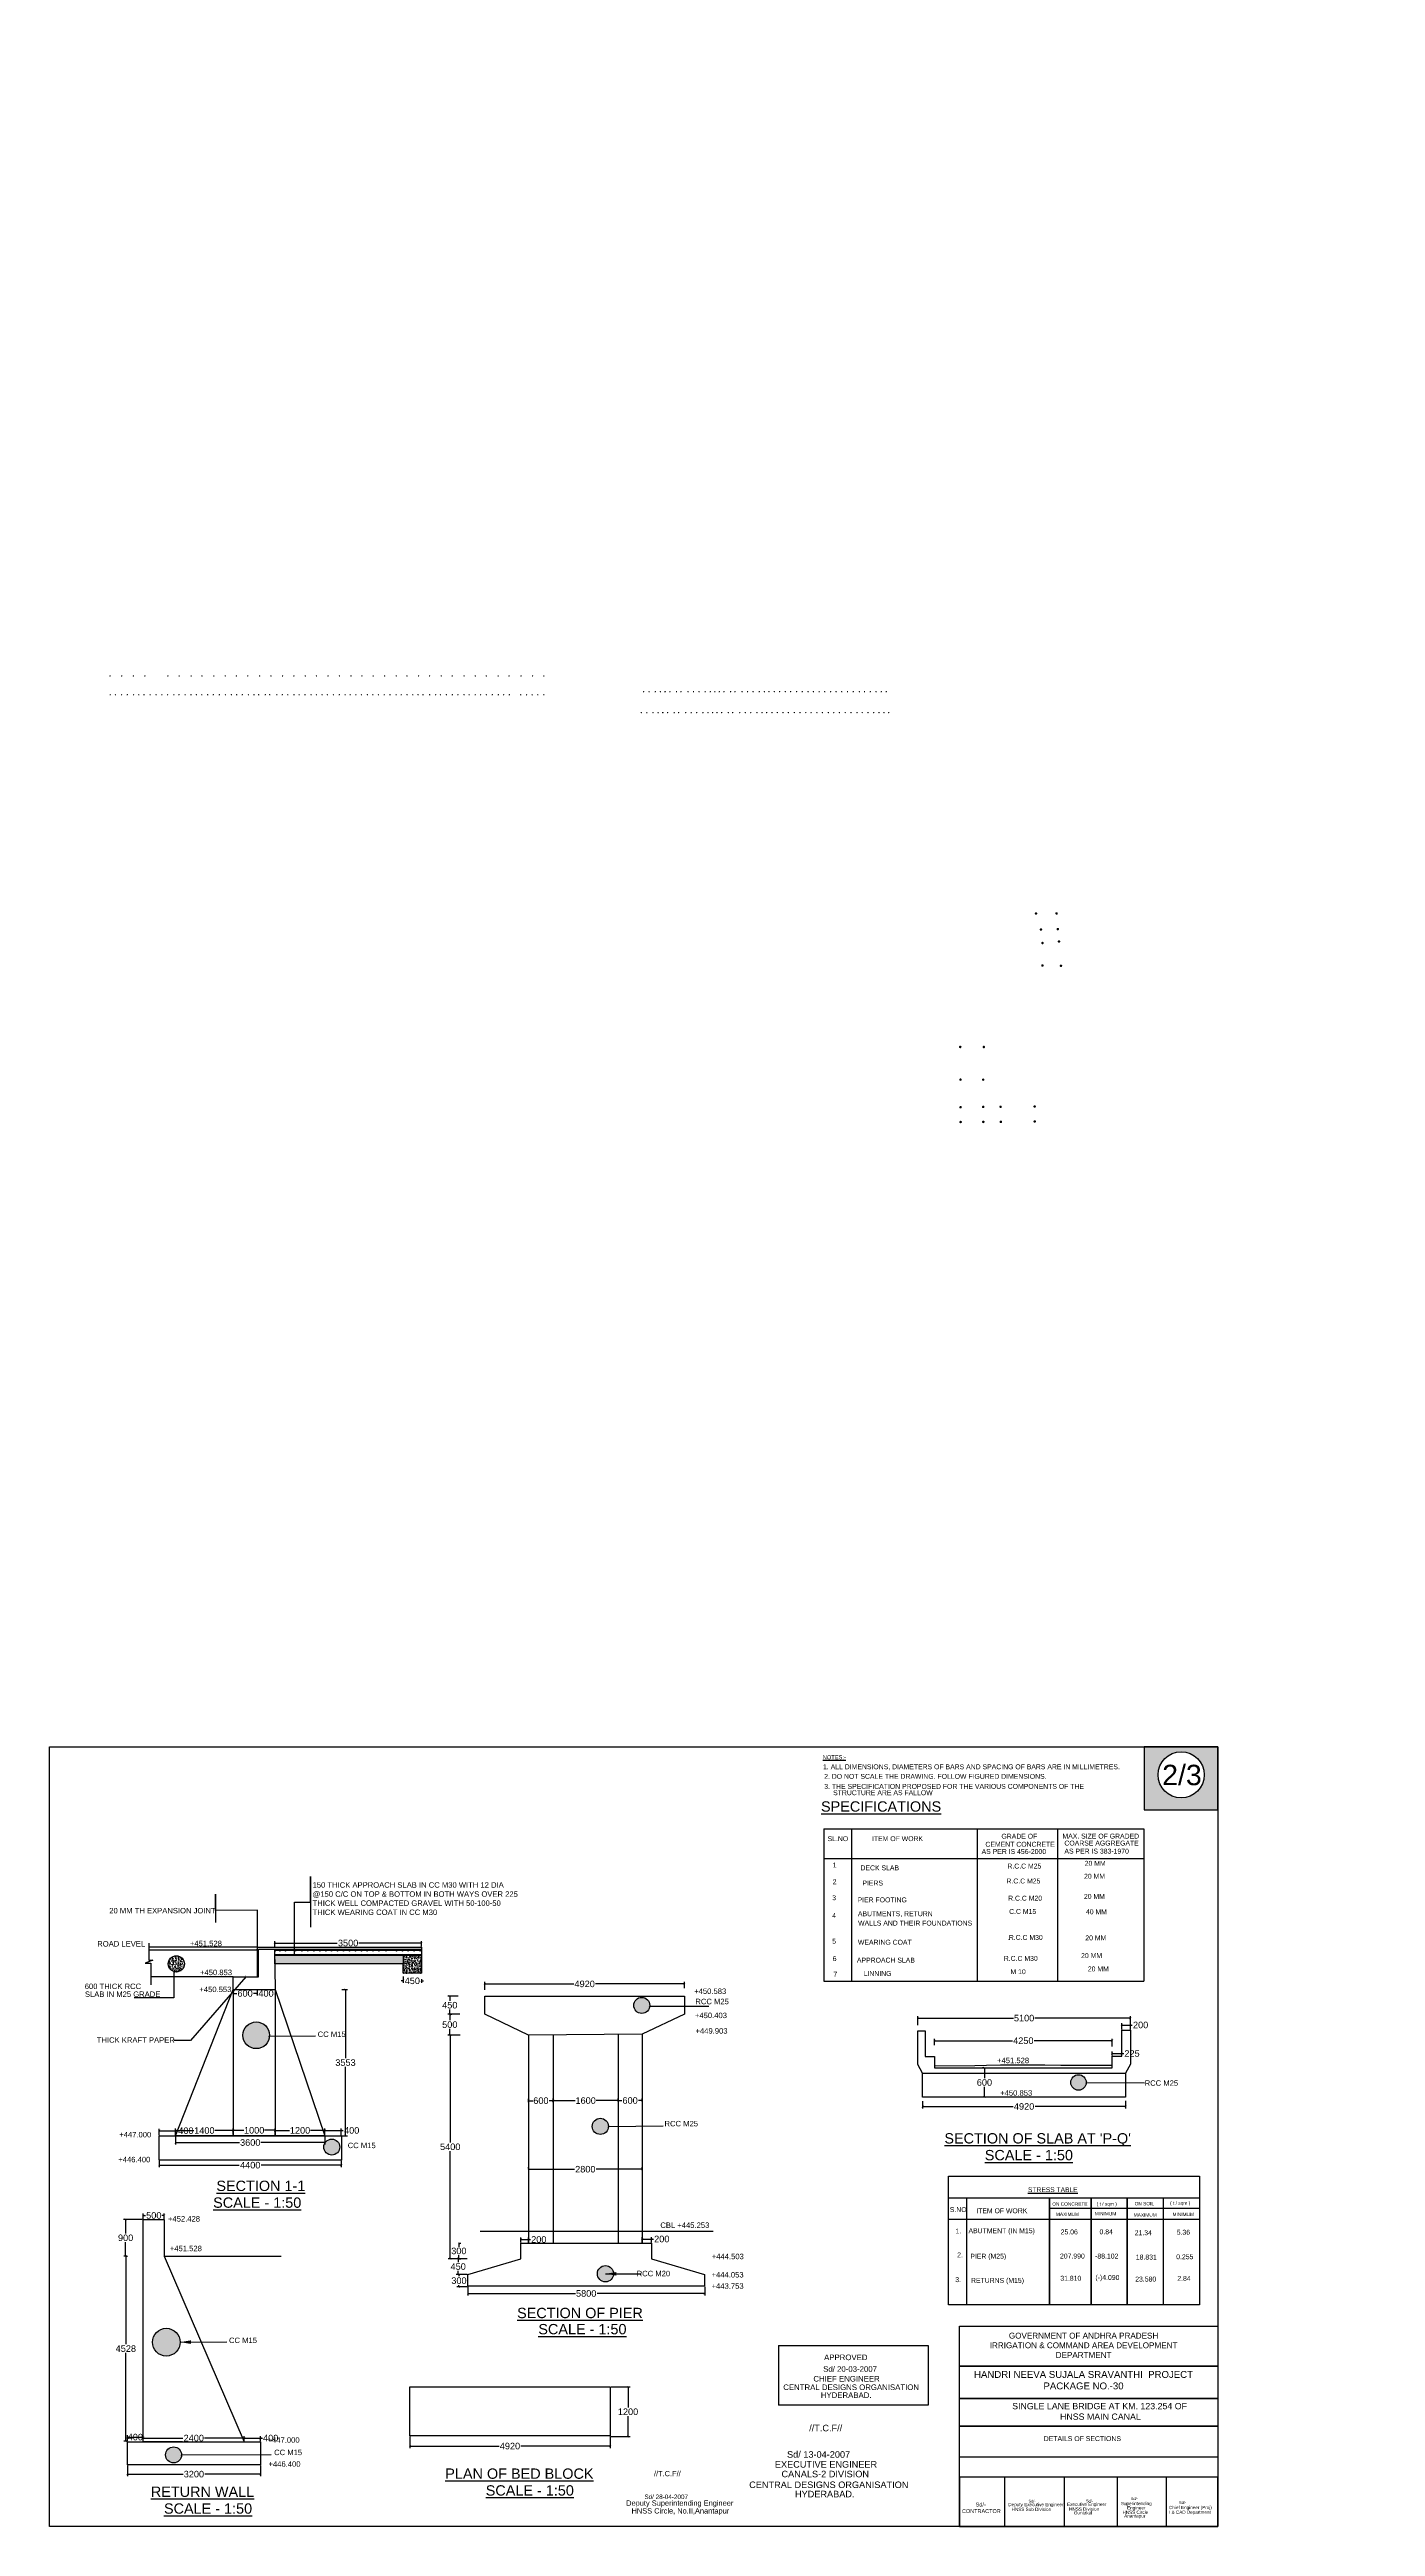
# Model space of a CAD drawing. Header units: inches. Extents: x 329 to 11487, y 252 to 10656.
# Drawn here: x 328.6 to 450, y 252.2 to 478.9 of the extents above; entities outside this region: 1.
import ezdxf

# ---------------------------------------------------------------- set-up
doc = ezdxf.new("R2010")
doc.units = ezdxf.units.IN
doc.header["$MEASUREMENT"] = 0
doc.linetypes.add('DASHDOT', pattern=[1, 0.5, -0.25, 0, -0.25])
doc.linetypes.add('HIDDEN', pattern=[9.525, 6.35, -3.175])
for name, color, linetype in [('DIMENSION', 255, 'Continuous'), ('DRAWING', 7, 'Continuous'), ('HATCH', 7, 'Continuous'), ('TEXT', 255, 'Continuous')]:
    doc.layers.add(name, color=color, linetype=linetype)
doc.styles.get("Standard").update_dxf_attribs({"font": 'arial.ttf'})
doc.styles.add('TIMES NEW ROMAN', font='times.ttf')
doc.dimstyles.new('dig', dxfattribs={"dimtxt": 0.3125, "dimasz": 0.18, "dimexe": 0.18, "dimexo": 0.0625, "dimgap": 0.09, "dimtad": 0, "dimtih": 1, "dimtoh": 1, "dimdec": 4, "dimzin": 0, "dimdsep": 46, "dimtxsty": 'Standard', "dimblk": 'ARCHTICK', "dimcen": 0.09, "dimadec": 0, "dimazin": 0, "dimtfac": 1, "dimtdec": 4, "dimtofl": 0, "dimtmove": 0, "dimatfit": 3, "dimldrblk": 'ARCHTICK', "dimfxl": 1, "dimtolj": 1, "dimtzin": 0, "dimarcsym": 0})
doc.dimstyles.new('ISO-25', dxfattribs={"dimtxt": 0.636364, "dimasz": 1, "dimexe": 1.25, "dimexo": 0.625, "dimtad": 0, "dimtih": 1, "dimtoh": 1, "dimlfac": 100, "dimtxsty": 'TIMES NEW ROMAN', "dimcen": 2.5, "dimadec": 0, "dimazin": 0, "dimtfac": 1, "dimtmove": 0, "dimatfit": 3, "dimfxl": 1, "dimarcsym": 0})
picture_1 = doc.add_image_def('image1.jpg', size_in_pixel=(6644, 4788))
pattern_1 = [(50, (0, 0), (7.172601826e-05, -6.275213498e-06), [7.5e-06, -8.25e-05]), (355, (0, 0), (-1.3875133361e-05, 7.521921337e-05), [6e-06, -6.6e-05]), (100.45144446, (5.98e-06, -5.2e-07), (5.7850884673e-05, 6.8943999097e-05), [6.3740192e-06, -7.01142112e-05]), (46.1842, (0, 2e-05), (0.000106724133067, -1.6551928079e-05), [1.125e-05, -0.00012375]), (96.63563549, (8.89e-06, 1.862e-05), (9.3466194567e-05, 9.7411860077e-05), [9.5610342e-06, -0.000105171376]), (351.18416399, (0, 2e-05), (9.3466194505e-05, 9.7411860027e-05), [9e-06, -9.90000001e-05]), (21, (1e-05, 1.5e-05), (5.9690705212e-05, -4.02618890665e-05), [7.5e-06, -8.25e-05]), (326, (1e-05, 1.5e-05), (2.4331533192e-05, 7.2515004505e-05), [6e-06, -6.6e-05]), (71.45144474, (1.4974e-05, 1.1645e-05), (8.4022237673e-05, 3.2253115281e-05), [6.374019e-06, -7.01142112e-05]), (37.5, (0, 0), (1.2159855317e-06, 3.32893853831e-05), [0, -6.52e-05, 0, -6.7e-05, 0, -6.625e-05]), (7.5, (0, 0), (2.63069537442e-05, 3.94411711882e-05), [0, -3.82e-05, 0, -6.37e-05, 0, -2.525e-05]), (327.5, (-2.23e-05, 0), (5.33822436172e-05, -2.2554871734e-06), [0, -2.5e-05, 0, -7.8e-05, 0, -0.0001035]), (317.5, (-3.23e-05, 0), (5.83186169342e-05, 1.00104982332e-05), [0, -3.25e-05, 0, -5.18e-05, 0, -7.35e-05])]
pattern_2 = [(50, (0, 0), (0.35863009, -0.03137607), [0.0375, -0.4125]), (355, (0, 0), (-0.06937567, 0.37609607), [0.03, -0.33]), (100.4514, (0.0299, -0.0026), (0.2892547, 0.34471977), [0.0318701, -0.35057106]), (46.1842, (0, 0.1), (0.53362052, -0.0827595), [0.05625, -0.61875]), (96.6356, (0.04447, 0.0931), (0.46733135, 0.48705894), [0.04780514, -0.5258565]), (351.1842, (0, 0.1), (0.467331, 0.4870593), [0.045, -0.495]), (21, (0.05, 0.075), (0.29845353, -0.20130945), [0.0375, -0.4125]), (326, (0.05, 0.075), (0.12165767, 0.36257502), [0.03, -0.33]), (71.4514, (0.07487, 0.05822), (0.42011131, 0.16126525), [0.0318701, -0.35057106]), (37.5, (0, 0), (0.006079928, 0.166446927), [0, -0.326, 0, -0.335, 0, -0.33125]), (7.5, (0, 0), (0.13153477, 0.197205856), [0, -0.191, 0, -0.3185, 0, -0.12625]), (327.5, (-0.1115, 0), (0.266911218, -0.011277436), [0, -0.125, 0, -0.39, 0, -0.5175]), (317.5, (-0.1615, 0), (0.29159308, 0.05005249), [0, -0.1625, 0, -0.259, 0, -0.3675])]
pattern_3 = [(50, (-3682.38783, -2310.89719), (0.1191491726, -0.010424202), [0.0124587816, -0.1370465973]), (355, (-3682.38783, -2310.89719), (-0.0230489674, 0.1249519666), [0.0099670253, -0.109637278]), (100.4514, (-3682.3779, -2310.89806), (0.0961002937, 0.1145276888), [0.0105883347, -0.1164716857]), (46.1842, (-3682.38783, -2310.86396), (0.177286975, -0.0274955366), [0.0186881724, -0.205569896]), (96.6356, (-3682.37305, -2310.86626), (0.1552634466, 0.161817624), [0.0158825026, -0.1747075006]), (351.1842, (-3682.38783, -2310.86396), (0.15526332, 0.161817745), [0.014950538, -0.164455917]), (21, (-3682.37121, -2310.87227), (0.0991564611, -0.0668818776), [0.0124587816, -0.1370465973]), (326, (-3682.37121, -2310.87227), (0.0404188343, 0.1204598136), [0.0099670253, -0.109637278]), (71.4514, (-3682.36295, -2310.87784), (0.139575336, 0.0535778268), [0.0105883347, -0.1164716857]), (37.5, (-3682.387826, -2310.89719), (0.00201995975, 0.0552993575), [0, -0.1083083412, 0, -0.1112984487, 0, -0.1100525706]), (7.5, (-3682.387826, -2310.89719), (0.0437003454, 0.0655185249), [0, -0.0634567275, 0, -0.1058165848, 0, -0.0419445646]), (327.5, (-3682.42487, -2310.89719), (0.08867702843, -0.0037467496), [0, -0.0415292719, 0, -0.1295713284, 0, -0.1719311857]), (317.5, (-3682.44148, -2310.89719), (0.096877188, 0.0166291481), [0, -0.0539880535, 0, -0.0860486514, 0, -0.1220960594])]

# ---------------------------------------------------------------- blocks, each defined once
blk = doc.blocks.new('_ArchTick')
at = {"color": 0, "linetype": 'ByBlock', "const_width": 0.15}
blk.add_lwpolyline([(-0.5, -0.5), (0.5, 0.5)], dxfattribs=at)
blk = doc.blocks.new('*D12')
at = {"layer": 'Defpoints', "color": 0, "ltscale": 0.02, "transparency": 16777216}
for p in [(361.55, 260.46), (379.89, 260.46), (379.89, 259.53)]:
    blk.add_point(p, dxfattribs=at)
at = {"layer": 'DIMENSION', "color": 0, "lineweight": -2, "ltscale": 0.02, "transparency": 16777216}
for p, q in [((361.55, 260.4), (361.55, 259.35)), ((361.55, 259.53), (369.72, 259.53)), ((379.89, 259.53), (371.72, 259.53)), ((379.89, 260.4), (379.89, 259.35))]:
    blk.add_line(p, q, dxfattribs=at)
at = {"layer": 'DIMENSION', "color": 0, "lineweight": -2, "ltscale": 0.02, "transparency": 16777216, "xscale": 0.18, "yscale": 0.18, "zscale": 0.18, "rotation": 180}
blk.add_blockref('_ArchTick', (361.55, 259.53), dxfattribs=at)
at = {"layer": 'DIMENSION', "color": 0, "lineweight": -2, "ltscale": 0.02, "transparency": 16777216, "xscale": 0.18, "yscale": 0.18, "zscale": 0.18}
blk.add_blockref('_ArchTick', (379.89, 259.53), dxfattribs=at)
at = {"layer": 'DIMENSION', "color": 0, "ltscale": 0.02, "transparency": 16777216, "insert": (370.72, 259.53), "char_height": 0.6, "attachment_point": 5}
blk.add_mtext('\\A1;4920', dxfattribs=at)
blk = doc.blocks.new('*D13')
at = {"layer": 'Defpoints', "color": 0, "ltscale": 0.02, "transparency": 16777216}
for p in [(379.93, 264.94), (379.89, 260.4), (381.53, 260.4)]:
    blk.add_point(p, dxfattribs=at)
at = {"layer": 'DIMENSION', "color": 0, "lineweight": -2, "ltscale": 0.02, "transparency": 16777216}
for p, q in [((380, 264.94), (381.71, 264.94)), ((381.53, 264.94), (381.53, 263.07)), ((381.53, 260.4), (381.53, 262.27)), ((379.95, 260.4), (381.71, 260.4))]:
    blk.add_line(p, q, dxfattribs=at)
at = {"layer": 'DIMENSION', "color": 0, "lineweight": -2, "ltscale": 0.02, "transparency": 16777216, "xscale": 0.18, "yscale": 0.18, "zscale": 0.18}
for p, rotation in [((381.53, 264.94), 90), ((381.53, 260.4), 270)]:
    blk.add_blockref('_ArchTick', p, dxfattribs=dict(at, rotation=rotation))
at = {"layer": 'DIMENSION', "color": 0, "ltscale": 0.02, "transparency": 16777216, "insert": (381.53, 262.67), "char_height": 0.6, "attachment_point": 5}
blk.add_mtext('\\A1;1200', dxfattribs=at)
blk = doc.blocks.new('*D14')
at = {"layer": 'Defpoints', "color": 0, "ltscale": 0.02, "transparency": 16777216}
for p in [(335.69, 257.81), (347.87, 257.81), (347.87, 256.96)]:
    blk.add_point(p, dxfattribs=at)
at = {"layer": 'DIMENSION', "color": 0, "lineweight": -2, "ltscale": 0.02, "transparency": 16777216}
for p, q in [((335.69, 257.75), (335.69, 256.78)), ((335.69, 256.96), (340.8, 256.96)), ((347.87, 256.96), (342.77, 256.96)), ((347.87, 257.75), (347.87, 256.78))]:
    blk.add_line(p, q, dxfattribs=at)
at = {"layer": 'DIMENSION', "color": 0, "lineweight": -2, "ltscale": 0.02, "transparency": 16777216, "xscale": 0.18, "yscale": 0.18, "zscale": 0.18, "rotation": 180}
blk.add_blockref('_ArchTick', (335.69, 256.96), dxfattribs=at)
at = {"layer": 'DIMENSION', "color": 0, "lineweight": -2, "ltscale": 0.02, "transparency": 16777216, "xscale": 0.18, "yscale": 0.18, "zscale": 0.18}
blk.add_blockref('_ArchTick', (347.87, 256.96), dxfattribs=at)
at = {"layer": 'DIMENSION', "color": 0, "ltscale": 0.02, "transparency": 16777216, "insert": (341.78, 256.96), "char_height": 0.6, "attachment_point": 5}
blk.add_mtext('\\A1;3200', dxfattribs=at)
blk = doc.blocks.new('*D15')
at = {"layer": 'Defpoints', "color": 0, "ltscale": 0.02, "transparency": 16777216}
for p in [(335.69, 259.92), (337.14, 260.35), (337.14, 259.92)]:
    blk.add_point(p, dxfattribs=at)
at = {"layer": 'DIMENSION', "color": 0, "lineweight": -2, "ltscale": 0.02, "transparency": 16777216}
for p, q in [((335.69, 259.98), (335.69, 260.53)), ((335.69, 260.35), (337.14, 260.35)), ((337.14, 259.98), (337.14, 260.53))]:
    blk.add_line(p, q, dxfattribs=at)
at = {"layer": 'DIMENSION', "color": 0, "lineweight": -2, "ltscale": 0.02, "transparency": 16777216, "xscale": 0.18, "yscale": 0.18, "zscale": 0.18, "rotation": 180}
blk.add_blockref('_ArchTick', (335.69, 260.35), dxfattribs=at)
at = {"layer": 'DIMENSION', "color": 0, "lineweight": -2, "ltscale": 0.02, "transparency": 16777216, "xscale": 0.18, "yscale": 0.18, "zscale": 0.18}
blk.add_blockref('_ArchTick', (337.14, 260.35), dxfattribs=at)
at = {"layer": 'DIMENSION', "color": 0, "ltscale": 0.02, "transparency": 16777216, "insert": (336.42, 260.35), "char_height": 0.6, "attachment_point": 5}
blk.add_mtext('\\A1;400', dxfattribs=at)
blk = doc.blocks.new('*D16')
at = {"layer": 'Defpoints', "color": 0, "ltscale": 0.02, "transparency": 16777216}
for p in [(346.39, 259.92), (347.87, 260.26), (347.87, 259.92)]:
    blk.add_point(p, dxfattribs=at)
at = {"layer": 'DIMENSION', "color": 0, "lineweight": -2, "ltscale": 0.02, "transparency": 16777216}
for p, q in [((346.39, 259.98), (346.39, 260.44)), ((346.39, 260.26), (347.87, 260.26)), ((347.87, 259.98), (347.87, 260.44)), ((347.87, 260.26), (348.05, 260.26))]:
    blk.add_line(p, q, dxfattribs=at)
at = {"layer": 'DIMENSION', "color": 0, "lineweight": -2, "ltscale": 0.02, "transparency": 16777216, "xscale": 0.18, "yscale": 0.18, "zscale": 0.18, "rotation": 180}
blk.add_blockref('_ArchTick', (346.39, 260.26), dxfattribs=at)
at = {"layer": 'DIMENSION', "color": 0, "lineweight": -2, "ltscale": 0.02, "transparency": 16777216, "xscale": 0.18, "yscale": 0.18, "zscale": 0.18}
blk.add_blockref('_ArchTick', (347.87, 260.26), dxfattribs=at)
at = {"layer": 'DIMENSION', "color": 0, "ltscale": 0.02, "transparency": 16777216, "insert": (348.81, 260.26), "char_height": 0.6, "attachment_point": 5}
blk.add_mtext('\\A1;400', dxfattribs=at)
blk = doc.blocks.new('*D17')
at = {"layer": 'Defpoints', "color": 0, "ltscale": 0.02, "transparency": 16777216}
for p in [(337.14, 259.98), (346.39, 260.26), (346.39, 259.92)]:
    blk.add_point(p, dxfattribs=at)
at = {"layer": 'DIMENSION', "color": 0, "lineweight": -2, "ltscale": 0.02, "transparency": 16777216}
for p, q in [((337.14, 260.04), (337.14, 260.44)), ((337.14, 260.26), (340.78, 260.26)), ((346.39, 260.26), (342.76, 260.26)), ((346.39, 259.98), (346.39, 260.44))]:
    blk.add_line(p, q, dxfattribs=at)
at = {"layer": 'DIMENSION', "color": 0, "lineweight": -2, "ltscale": 0.02, "transparency": 16777216, "xscale": 0.18, "yscale": 0.18, "zscale": 0.18, "rotation": 180}
blk.add_blockref('_ArchTick', (337.14, 260.26), dxfattribs=at)
at = {"layer": 'DIMENSION', "color": 0, "lineweight": -2, "ltscale": 0.02, "transparency": 16777216, "xscale": 0.18, "yscale": 0.18, "zscale": 0.18}
blk.add_blockref('_ArchTick', (346.39, 260.26), dxfattribs=at)
at = {"layer": 'DIMENSION', "color": 0, "ltscale": 0.02, "transparency": 16777216, "insert": (341.77, 260.26), "char_height": 0.6, "attachment_point": 5}
blk.add_mtext('\\A1;2400', dxfattribs=at)
blk = doc.blocks.new('*D18')
at = {"layer": 'Defpoints', "color": 0, "ltscale": 0.02, "transparency": 16777216}
for p in [(335.55, 276.92), (335.69, 276.92), (335.69, 259.98)]:
    blk.add_point(p, dxfattribs=at)
at = {"layer": 'DIMENSION', "color": 0, "lineweight": -2, "ltscale": 0.02, "transparency": 16777216}
for p, q in [((335.63, 276.92), (335.37, 276.92)), ((335.55, 276.92), (335.55, 268.85)), ((335.55, 259.98), (335.55, 268.05)), ((335.63, 259.98), (335.37, 259.98))]:
    blk.add_line(p, q, dxfattribs=at)
at = {"layer": 'DIMENSION', "color": 0, "lineweight": -2, "ltscale": 0.02, "transparency": 16777216, "xscale": 0.18, "yscale": 0.18, "zscale": 0.18}
for p, rotation in [((335.55, 276.92), 90), ((335.55, 259.98), 270)]:
    blk.add_blockref('_ArchTick', p, dxfattribs=dict(at, rotation=rotation))
at = {"layer": 'DIMENSION', "color": 0, "ltscale": 0.02, "transparency": 16777216, "insert": (335.55, 268.45), "char_height": 0.6, "attachment_point": 5}
blk.add_mtext('\\A1;4528', dxfattribs=at)
blk = doc.blocks.new('*D19')
at = {"layer": 'Defpoints', "color": 0, "ltscale": 0.02, "transparency": 16777216}
for p in [(337.14, 280.27), (335.5, 276.92), (335.53, 276.92)]:
    blk.add_point(p, dxfattribs=at)
at = {"layer": 'DIMENSION', "color": 0, "lineweight": -2, "ltscale": 0.02, "transparency": 16777216}
for p, q in [((337.08, 280.27), (335.35, 280.27)), ((335.53, 280.27), (335.53, 278.99)), ((335.53, 276.92), (335.53, 278.2)), ((335.56, 276.92), (335.71, 276.92))]:
    blk.add_line(p, q, dxfattribs=at)
at = {"layer": 'DIMENSION', "color": 0, "lineweight": -2, "ltscale": 0.02, "transparency": 16777216, "xscale": 0.18, "yscale": 0.18, "zscale": 0.18}
for p, rotation in [((335.53, 280.27), 90), ((335.53, 276.92), 270)]:
    blk.add_blockref('_ArchTick', p, dxfattribs=dict(at, rotation=rotation))
at = {"layer": 'DIMENSION', "color": 0, "ltscale": 0.02, "transparency": 16777216, "insert": (335.53, 278.59), "char_height": 0.6, "attachment_point": 5}
blk.add_mtext('\\A1;900', dxfattribs=at)
blk = doc.blocks.new('*D20')
at = {"layer": 'Defpoints', "color": 0, "ltscale": 0.02, "transparency": 16777216}
for p in [(337.14, 280.27), (339.07, 280.64), (339.07, 280.27)]:
    blk.add_point(p, dxfattribs=at)
at = {"layer": 'DIMENSION', "color": 0, "lineweight": -2, "ltscale": 0.02, "transparency": 16777216}
for p, q in [((337.14, 280.33), (337.14, 280.82)), ((337.14, 280.64), (337.36, 280.64)), ((339.07, 280.64), (338.86, 280.64)), ((339.07, 280.33), (339.07, 280.82))]:
    blk.add_line(p, q, dxfattribs=at)
at = {"layer": 'DIMENSION', "color": 0, "lineweight": -2, "ltscale": 0.02, "transparency": 16777216, "xscale": 0.18, "yscale": 0.18, "zscale": 0.18, "rotation": 180}
blk.add_blockref('_ArchTick', (337.14, 280.64), dxfattribs=at)
at = {"layer": 'DIMENSION', "color": 0, "lineweight": -2, "ltscale": 0.02, "transparency": 16777216, "xscale": 0.18, "yscale": 0.18, "zscale": 0.18}
blk.add_blockref('_ArchTick', (339.07, 280.64), dxfattribs=at)
at = {"layer": 'DIMENSION', "color": 0, "ltscale": 0.02, "transparency": 16777216, "insert": (338.11, 280.64), "char_height": 0.6, "attachment_point": 5}
blk.add_mtext('\\A1;500', dxfattribs=at)
blk = doc.blocks.new('*D21')
at = {"layer": 'Defpoints', "color": 0, "ltscale": 0.02, "transparency": 16777216}
for p in [(366.86, 274.17), (388.55, 274.17), (388.55, 273.5)]:
    blk.add_point(p, dxfattribs=at)
at = {"layer": 'DIMENSION', "color": 0, "lineweight": -2, "ltscale": 0.02, "transparency": 16777216}
for p, q in [((366.86, 274.11), (366.86, 273.32)), ((366.86, 273.5), (376.72, 273.5)), ((388.55, 273.5), (378.69, 273.5)), ((388.55, 274.11), (388.55, 273.32))]:
    blk.add_line(p, q, dxfattribs=at)
at = {"layer": 'DIMENSION', "color": 0, "lineweight": -2, "ltscale": 0.02, "transparency": 16777216, "xscale": 0.18, "yscale": 0.18, "zscale": 0.18, "rotation": 180}
blk.add_blockref('_ArchTick', (366.86, 273.5), dxfattribs=at)
at = {"layer": 'DIMENSION', "color": 0, "lineweight": -2, "ltscale": 0.02, "transparency": 16777216, "xscale": 0.18, "yscale": 0.18, "zscale": 0.18}
blk.add_blockref('_ArchTick', (388.55, 273.5), dxfattribs=at)
at = {"layer": 'DIMENSION', "color": 0, "ltscale": 0.02, "transparency": 16777216, "insert": (377.7, 273.5), "char_height": 0.6, "attachment_point": 5}
blk.add_mtext('\\A1;5800', dxfattribs=at)
blk = doc.blocks.new('*D22')
at = {"layer": 'Defpoints', "color": 0, "ltscale": 0.02, "transparency": 16777216}
for p in [(366.05, 275.23), (366.86, 275.23), (366.86, 274.11)]:
    blk.add_point(p, dxfattribs=at)
at = {"layer": 'DIMENSION', "color": 0, "lineweight": -2, "ltscale": 0.02, "transparency": 16777216}
for p, q in [((366.79, 275.23), (365.87, 275.23)), ((366.05, 275.23), (366.05, 275.07)), ((366.79, 274.11), (365.87, 274.11)), ((366.05, 274.11), (366.05, 274.27))]:
    blk.add_line(p, q, dxfattribs=at)
at = {"layer": 'DIMENSION', "color": 0, "lineweight": -2, "ltscale": 0.02, "transparency": 16777216, "xscale": 0.18, "yscale": 0.18, "zscale": 0.18}
for p, rotation in [((366.05, 275.23), 90), ((366.05, 274.11), 270)]:
    blk.add_blockref('_ArchTick', p, dxfattribs=dict(at, rotation=rotation))
at = {"layer": 'DIMENSION', "color": 0, "ltscale": 0.02, "transparency": 16777216, "insert": (366.05, 274.67), "char_height": 0.6, "attachment_point": 5}
blk.add_mtext('\\A1;300 ', dxfattribs=at)
blk = doc.blocks.new('*D23')
at = {"layer": 'Defpoints', "color": 0, "ltscale": 0.02, "transparency": 16777216}
for p in [(365.98, 276.68), (366.86, 276.68), (366.86, 275.23)]:
    blk.add_point(p, dxfattribs=at)
at = {"layer": 'DIMENSION', "color": 0, "lineweight": -2, "ltscale": 0.02, "transparency": 16777216}
for p, q in [((366.79, 276.68), (365.8, 276.68)), ((365.98, 276.68), (365.98, 276.35)), ((366.79, 275.23), (365.8, 275.23)), ((365.98, 275.23), (365.98, 275.56))]:
    blk.add_line(p, q, dxfattribs=at)
at = {"layer": 'DIMENSION', "color": 0, "lineweight": -2, "ltscale": 0.02, "transparency": 16777216, "xscale": 0.18, "yscale": 0.18, "zscale": 0.18}
for p, rotation in [((365.98, 276.68), 90), ((365.98, 275.23), 270)]:
    blk.add_blockref('_ArchTick', p, dxfattribs=dict(at, rotation=rotation))
at = {"layer": 'DIMENSION', "color": 0, "ltscale": 0.02, "transparency": 16777216, "insert": (365.98, 275.96), "char_height": 0.6, "attachment_point": 5}
blk.add_mtext('\\A1;450', dxfattribs=at)
blk = doc.blocks.new('*D24')
at = {"layer": 'Defpoints', "color": 0, "ltscale": 0.02, "transparency": 16777216}
for p in [(365.98, 278.09), (365.98, 276.68), (366.04, 278.09)]:
    blk.add_point(p, dxfattribs=at)
at = {"layer": 'DIMENSION', "color": 0, "lineweight": -2, "ltscale": 0.02, "transparency": 16777216}
for p, q in [((366.04, 278.09), (366.22, 278.09)), ((366.04, 278.09), (366.04, 277.78)), ((366.04, 276.68), (366.04, 276.99)), ((366.04, 276.68), (366.22, 276.68))]:
    blk.add_line(p, q, dxfattribs=at)
at = {"layer": 'DIMENSION', "color": 0, "lineweight": -2, "ltscale": 0.02, "transparency": 16777216, "xscale": 0.18, "yscale": 0.18, "zscale": 0.18}
for p, rotation in [((366.04, 278.09), 90), ((366.04, 276.68), 270)]:
    blk.add_blockref('_ArchTick', p, dxfattribs=dict(at, rotation=rotation))
at = {"layer": 'DIMENSION', "color": 0, "ltscale": 0.02, "transparency": 16777216, "insert": (366.04, 277.39), "char_height": 0.6, "attachment_point": 5}
blk.add_mtext('\\A1;300', dxfattribs=at)
blk = doc.blocks.new('*D25')
at = {"layer": 'Defpoints', "color": 0, "ltscale": 0.02, "transparency": 16777216}
for p in [(371.73, 278.09), (372.42, 278.44), (372.42, 278.09)]:
    blk.add_point(p, dxfattribs=at)
at = {"layer": 'DIMENSION', "color": 0, "lineweight": -2, "ltscale": 0.02, "transparency": 16777216}
for p, q in [((371.73, 278.15), (371.73, 278.62)), ((371.73, 278.44), (372.42, 278.44)), ((372.42, 278.15), (372.42, 278.62)), ((372.42, 278.44), (372.6, 278.44))]:
    blk.add_line(p, q, dxfattribs=at)
at = {"layer": 'DIMENSION', "color": 0, "lineweight": -2, "ltscale": 0.02, "transparency": 16777216, "xscale": 0.18, "yscale": 0.18, "zscale": 0.18, "rotation": 180}
blk.add_blockref('_ArchTick', (371.73, 278.44), dxfattribs=at)
at = {"layer": 'DIMENSION', "color": 0, "lineweight": -2, "ltscale": 0.02, "transparency": 16777216, "xscale": 0.18, "yscale": 0.18, "zscale": 0.18}
blk.add_blockref('_ArchTick', (372.42, 278.44), dxfattribs=at)
at = {"layer": 'DIMENSION', "color": 0, "ltscale": 0.02, "transparency": 16777216, "insert": (373.36, 278.44), "char_height": 0.6, "attachment_point": 5}
blk.add_mtext('\\A1;200', dxfattribs=at)
blk = doc.blocks.new('*D26')
at = {"layer": 'Defpoints', "color": 0, "ltscale": 0.02, "transparency": 16777216}
for p in [(382.82, 278.09), (383.69, 278.48), (383.69, 278.09)]:
    blk.add_point(p, dxfattribs=at)
at = {"layer": 'DIMENSION', "color": 0, "lineweight": -2, "ltscale": 0.02, "transparency": 16777216}
for p, q in [((382.82, 278.15), (382.82, 278.66)), ((382.82, 278.48), (383.69, 278.48)), ((383.69, 278.15), (383.69, 278.66)), ((383.69, 278.48), (383.87, 278.48))]:
    blk.add_line(p, q, dxfattribs=at)
at = {"layer": 'DIMENSION', "color": 0, "lineweight": -2, "ltscale": 0.02, "transparency": 16777216, "xscale": 0.18, "yscale": 0.18, "zscale": 0.18, "rotation": 180}
blk.add_blockref('_ArchTick', (382.82, 278.48), dxfattribs=at)
at = {"layer": 'DIMENSION', "color": 0, "lineweight": -2, "ltscale": 0.02, "transparency": 16777216, "xscale": 0.18, "yscale": 0.18, "zscale": 0.18}
blk.add_blockref('_ArchTick', (383.69, 278.48), dxfattribs=at)
at = {"layer": 'DIMENSION', "color": 0, "ltscale": 0.02, "transparency": 16777216, "insert": (384.62, 278.48), "char_height": 0.6, "attachment_point": 5}
blk.add_mtext('\\A1;200', dxfattribs=at)
blk = doc.blocks.new('*D27')
at = {"layer": 'Defpoints', "color": 0, "ltscale": 0.02, "transparency": 16777216}
for p in [(372.42, 284.87), (382.82, 284.87), (382.82, 284.87)]:
    blk.add_point(p, dxfattribs=at)
at = {"layer": 'DIMENSION', "color": 0, "lineweight": -2, "ltscale": 0.02, "transparency": 16777216}
for p, q in [((372.42, 284.93), (372.42, 285.05)), ((372.42, 284.87), (376.63, 284.87)), ((382.82, 284.87), (378.61, 284.87)), ((382.82, 284.93), (382.82, 285.05))]:
    blk.add_line(p, q, dxfattribs=at)
at = {"layer": 'DIMENSION', "color": 0, "lineweight": -2, "ltscale": 0.02, "transparency": 16777216, "xscale": 0.18, "yscale": 0.18, "zscale": 0.18, "rotation": 180}
blk.add_blockref('_ArchTick', (372.42, 284.87), dxfattribs=at)
at = {"layer": 'DIMENSION', "color": 0, "lineweight": -2, "ltscale": 0.02, "transparency": 16777216, "xscale": 0.18, "yscale": 0.18, "zscale": 0.18}
blk.add_blockref('_ArchTick', (382.82, 284.87), dxfattribs=at)
at = {"layer": 'DIMENSION', "color": 0, "ltscale": 0.02, "transparency": 16777216, "insert": (377.62, 284.87), "char_height": 0.6, "attachment_point": 5}
blk.add_mtext('\\A1;2800', dxfattribs=at)
blk = doc.blocks.new('*D28')
at = {"layer": 'Defpoints', "color": 0, "ltscale": 0.02, "transparency": 16777216}
for p in [(372.42, 290.96), (374.68, 291.14), (374.68, 290.96)]:
    blk.add_point(p, dxfattribs=at)
at = {"layer": 'DIMENSION', "color": 0, "lineweight": -2, "ltscale": 0.02, "transparency": 16777216}
for p, q in [((372.42, 291.02), (372.42, 291.32)), ((372.42, 291.14), (372.8, 291.14)), ((374.68, 291.14), (374.3, 291.14)), ((374.68, 291.02), (374.68, 291.32))]:
    blk.add_line(p, q, dxfattribs=at)
at = {"layer": 'DIMENSION', "color": 0, "lineweight": -2, "ltscale": 0.02, "transparency": 16777216, "xscale": 0.18, "yscale": 0.18, "zscale": 0.18, "rotation": 180}
blk.add_blockref('_ArchTick', (372.42, 291.14), dxfattribs=at)
at = {"layer": 'DIMENSION', "color": 0, "lineweight": -2, "ltscale": 0.02, "transparency": 16777216, "xscale": 0.18, "yscale": 0.18, "zscale": 0.18}
blk.add_blockref('_ArchTick', (374.68, 291.14), dxfattribs=at)
at = {"layer": 'DIMENSION', "color": 0, "ltscale": 0.02, "transparency": 16777216, "insert": (373.55, 291.14), "char_height": 0.6, "attachment_point": 5}
blk.add_mtext('\\A1;600', dxfattribs=at)
blk = doc.blocks.new('*D29')
at = {"layer": 'Defpoints', "color": 0, "ltscale": 0.02, "transparency": 16777216}
for p in [(374.68, 291.14), (380.62, 291.15), (380.62, 291.14)]:
    blk.add_point(p, dxfattribs=at)
at = {"layer": 'DIMENSION', "color": 0, "lineweight": -2, "ltscale": 0.02, "transparency": 16777216}
for p, q in [((374.68, 291.21), (374.68, 291.33)), ((374.68, 291.15), (376.7, 291.15)), ((380.62, 291.15), (378.61, 291.15)), ((380.62, 291.21), (380.62, 291.33))]:
    blk.add_line(p, q, dxfattribs=at)
at = {"layer": 'DIMENSION', "color": 0, "lineweight": -2, "ltscale": 0.02, "transparency": 16777216, "xscale": 0.18, "yscale": 0.18, "zscale": 0.18, "rotation": 180}
blk.add_blockref('_ArchTick', (374.68, 291.15), dxfattribs=at)
at = {"layer": 'DIMENSION', "color": 0, "lineweight": -2, "ltscale": 0.02, "transparency": 16777216, "xscale": 0.18, "yscale": 0.18, "zscale": 0.18}
blk.add_blockref('_ArchTick', (380.62, 291.15), dxfattribs=at)
at = {"layer": 'DIMENSION', "color": 0, "ltscale": 0.02, "transparency": 16777216, "insert": (377.65, 291.15), "char_height": 0.6, "attachment_point": 5}
blk.add_mtext('\\A1;1600', dxfattribs=at)
blk = doc.blocks.new('*D30')
at = {"layer": 'Defpoints', "color": 0, "ltscale": 0.02, "transparency": 16777216}
for p in [(380.62, 291.14), (382.82, 291.16), (382.82, 291.14)]:
    blk.add_point(p, dxfattribs=at)
at = {"layer": 'DIMENSION', "color": 0, "lineweight": -2, "ltscale": 0.02, "transparency": 16777216}
for p, q in [((380.62, 291.21), (380.62, 291.34)), ((380.62, 291.16), (380.97, 291.16)), ((382.82, 291.16), (382.48, 291.16)), ((382.82, 291.21), (382.82, 291.34))]:
    blk.add_line(p, q, dxfattribs=at)
at = {"layer": 'DIMENSION', "color": 0, "lineweight": -2, "ltscale": 0.02, "transparency": 16777216, "xscale": 0.18, "yscale": 0.18, "zscale": 0.18, "rotation": 180}
blk.add_blockref('_ArchTick', (380.62, 291.16), dxfattribs=at)
at = {"layer": 'DIMENSION', "color": 0, "lineweight": -2, "ltscale": 0.02, "transparency": 16777216, "xscale": 0.18, "yscale": 0.18, "zscale": 0.18}
blk.add_blockref('_ArchTick', (382.82, 291.16), dxfattribs=at)
at = {"layer": 'DIMENSION', "color": 0, "ltscale": 0.02, "transparency": 16777216, "insert": (381.72, 291.16), "char_height": 0.6, "attachment_point": 5}
blk.add_mtext('\\A1;600', dxfattribs=at)
blk = doc.blocks.new('*D31')
at = {"layer": 'Defpoints', "color": 0, "ltscale": 0.02, "transparency": 16777216}
for p in [(365.25, 297.15), (366.23, 297.15), (366.04, 276.68)]:
    blk.add_point(p, dxfattribs=at)
at = {"layer": 'DIMENSION', "color": 0, "lineweight": -2, "ltscale": 0.02, "transparency": 16777216}
for p, q in [((366.17, 297.15), (365.07, 297.15)), ((365.25, 297.15), (365.25, 287.31)), ((365.25, 276.68), (365.25, 286.52)), ((365.98, 276.68), (365.07, 276.68))]:
    blk.add_line(p, q, dxfattribs=at)
at = {"layer": 'DIMENSION', "color": 0, "lineweight": -2, "ltscale": 0.02, "transparency": 16777216, "xscale": 0.18, "yscale": 0.18, "zscale": 0.18}
for p, rotation in [((365.25, 297.15), 90), ((365.25, 276.68), 270)]:
    blk.add_blockref('_ArchTick', p, dxfattribs=dict(at, rotation=rotation))
at = {"layer": 'DIMENSION', "color": 0, "ltscale": 0.02, "transparency": 16777216, "insert": (365.25, 286.92), "char_height": 0.6, "attachment_point": 5}
blk.add_mtext('\\A1;5400', dxfattribs=at)
blk = doc.blocks.new('*D32')
at = {"layer": 'Defpoints', "color": 0, "ltscale": 0.02, "transparency": 16777216}
for p in [(365.21, 299.05), (365.25, 297.15), (366.2, 299.05)]:
    blk.add_point(p, dxfattribs=at)
at = {"layer": 'DIMENSION', "color": 0, "lineweight": -2, "ltscale": 0.02, "transparency": 16777216}
for p, q in [((366.14, 299.05), (365.03, 299.05)), ((365.18, 297.15), (365.03, 297.15)), ((365.21, 299.05), (365.21, 298.5)), ((365.21, 297.15), (365.21, 297.71))]:
    blk.add_line(p, q, dxfattribs=at)
at = {"layer": 'DIMENSION', "color": 0, "lineweight": -2, "ltscale": 0.02, "transparency": 16777216, "xscale": 0.18, "yscale": 0.18, "zscale": 0.18}
for p, rotation in [((365.21, 299.05), 90), ((365.21, 297.15), 270)]:
    blk.add_blockref('_ArchTick', p, dxfattribs=dict(at, rotation=rotation))
at = {"layer": 'DIMENSION', "color": 0, "ltscale": 0.02, "transparency": 16777216, "insert": (365.21, 298.1), "char_height": 0.6, "attachment_point": 5}
blk.add_mtext('\\A1;500', dxfattribs=at)
blk = doc.blocks.new('*D33')
at = {"layer": 'Defpoints', "color": 0, "ltscale": 0.02, "transparency": 16777216}
for p in [(365.21, 300.71), (366.03, 300.71), (365.21, 299.05)]:
    blk.add_point(p, dxfattribs=at)
at = {"layer": 'DIMENSION', "color": 0, "lineweight": -2, "ltscale": 0.02, "transparency": 16777216}
for p, q in [((365.97, 300.71), (365.03, 300.71)), ((365.21, 300.71), (365.21, 300.28)), ((365.21, 299.05), (365.21, 299.48)), ((365.27, 299.05), (365.39, 299.05))]:
    blk.add_line(p, q, dxfattribs=at)
at = {"layer": 'DIMENSION', "color": 0, "lineweight": -2, "ltscale": 0.02, "transparency": 16777216, "xscale": 0.18, "yscale": 0.18, "zscale": 0.18}
for p, rotation in [((365.21, 300.71), 90), ((365.21, 299.05), 270)]:
    blk.add_blockref('_ArchTick', p, dxfattribs=dict(at, rotation=rotation))
at = {"layer": 'DIMENSION', "color": 0, "ltscale": 0.02, "transparency": 16777216, "insert": (365.21, 299.88), "char_height": 0.6, "attachment_point": 5}
blk.add_mtext('\\A1;450', dxfattribs=at)
blk = doc.blocks.new('*D34')
at = {"layer": 'Defpoints', "color": 0, "ltscale": 0.02, "transparency": 16777216}
for p in [(386.7, 301.83), (368.42, 301.22), (386.7, 301.39)]:
    blk.add_point(p, dxfattribs=at)
at = {"layer": 'DIMENSION', "color": 0, "lineweight": -2, "ltscale": 0.02, "transparency": 16777216}
for p, q in [((368.42, 301.28), (368.42, 302.01)), ((368.42, 301.83), (376.56, 301.83)), ((386.7, 301.83), (378.56, 301.83)), ((386.7, 301.45), (386.7, 302.01))]:
    blk.add_line(p, q, dxfattribs=at)
at = {"layer": 'DIMENSION', "color": 0, "lineweight": -2, "ltscale": 0.02, "transparency": 16777216, "xscale": 0.18, "yscale": 0.18, "zscale": 0.18, "rotation": 180}
blk.add_blockref('_ArchTick', (368.42, 301.83), dxfattribs=at)
at = {"layer": 'DIMENSION', "color": 0, "lineweight": -2, "ltscale": 0.02, "transparency": 16777216, "xscale": 0.18, "yscale": 0.18, "zscale": 0.18}
blk.add_blockref('_ArchTick', (386.7, 301.83), dxfattribs=at)
at = {"layer": 'DIMENSION', "color": 0, "ltscale": 0.02, "transparency": 16777216, "insert": (377.56, 301.83), "char_height": 0.6, "attachment_point": 5}
blk.add_mtext('\\A1;4920', dxfattribs=at)
blk = doc.blocks.new('*D35')
at = {"layer": 'Defpoints', "color": 0, "ltscale": 0.02, "transparency": 16777216}
for p in [(408.5, 291.15), (427.08, 291.19), (427.08, 290.61)]:
    blk.add_point(p, dxfattribs=at)
at = {"layer": 'DIMENSION', "color": 0, "lineweight": -2, "ltscale": 0.02, "transparency": 16777216}
for p, q in [((408.5, 291.09), (408.5, 290.43)), ((408.5, 290.61), (416.79, 290.61)), ((427.08, 290.61), (418.79, 290.61)), ((427.08, 291.13), (427.08, 290.43))]:
    blk.add_line(p, q, dxfattribs=at)
at = {"layer": 'DIMENSION', "color": 0, "lineweight": -2, "ltscale": 0.02, "transparency": 16777216, "xscale": 0.18, "yscale": 0.18, "zscale": 0.18, "rotation": 180}
blk.add_blockref('_ArchTick', (408.5, 290.61), dxfattribs=at)
at = {"layer": 'DIMENSION', "color": 0, "lineweight": -2, "ltscale": 0.02, "transparency": 16777216, "xscale": 0.18, "yscale": 0.18, "zscale": 0.18}
blk.add_blockref('_ArchTick', (427.08, 290.61), dxfattribs=at)
at = {"layer": 'DIMENSION', "color": 0, "ltscale": 0.02, "transparency": 16777216, "insert": (417.79, 290.61), "char_height": 0.6, "attachment_point": 5}
blk.add_mtext('\\A1;4920', dxfattribs=at)
blk = doc.blocks.new('*D36')
at = {"layer": 'Defpoints', "color": 0, "ltscale": 0.02, "transparency": 16777216}
for p in [(414.16, 294.15), (414.16, 291.48), (414.16, 291.48)]:
    blk.add_point(p, dxfattribs=at)
at = {"layer": 'DIMENSION', "color": 0, "lineweight": -2, "ltscale": 0.02, "transparency": 16777216}
for p, q in [((414.09, 294.15), (413.98, 294.15)), ((414.16, 294.15), (414.16, 293.21)), ((414.09, 291.48), (413.98, 291.48)), ((414.16, 291.48), (414.16, 292.42))]:
    blk.add_line(p, q, dxfattribs=at)
at = {"layer": 'DIMENSION', "color": 0, "lineweight": -2, "ltscale": 0.02, "transparency": 16777216, "xscale": 0.18, "yscale": 0.18, "zscale": 0.18}
for p, rotation in [((414.16, 294.15), 90), ((414.16, 291.48), 270)]:
    blk.add_blockref('_ArchTick', p, dxfattribs=dict(at, rotation=rotation))
at = {"layer": 'DIMENSION', "color": 0, "ltscale": 0.02, "transparency": 16777216, "insert": (414.16, 292.81), "char_height": 0.6, "attachment_point": 5}
blk.add_mtext('\\A1;600', dxfattribs=at)
blk = doc.blocks.new('*D37')
at = {"layer": 'Defpoints', "color": 0, "ltscale": 0.02, "transparency": 16777216}
for p in [(425.85, 295.22), (426.73, 295.46), (426.73, 295.22)]:
    blk.add_point(p, dxfattribs=at)
at = {"layer": 'DIMENSION', "color": 0, "lineweight": -2, "ltscale": 0.02, "transparency": 16777216}
for p, q in [((425.85, 295.28), (425.85, 295.64)), ((425.85, 295.46), (426.73, 295.46)), ((426.73, 295.28), (426.73, 295.64)), ((426.73, 295.46), (426.91, 295.46))]:
    blk.add_line(p, q, dxfattribs=at)
at = {"layer": 'DIMENSION', "color": 0, "lineweight": -2, "ltscale": 0.02, "transparency": 16777216, "xscale": 0.18, "yscale": 0.18, "zscale": 0.18, "rotation": 180}
blk.add_blockref('_ArchTick', (425.85, 295.46), dxfattribs=at)
at = {"layer": 'DIMENSION', "color": 0, "lineweight": -2, "ltscale": 0.02, "transparency": 16777216, "xscale": 0.18, "yscale": 0.18, "zscale": 0.18}
blk.add_blockref('_ArchTick', (426.73, 295.46), dxfattribs=at)
at = {"layer": 'DIMENSION', "color": 0, "ltscale": 0.02, "transparency": 16777216, "insert": (427.67, 295.46), "char_height": 0.6, "attachment_point": 5}
blk.add_mtext('\\A1;225', dxfattribs=at)
blk = doc.blocks.new('*D38')
at = {"layer": 'Defpoints', "color": 0, "ltscale": 0.02, "transparency": 16777216}
for p in [(426.73, 297.6), (427.52, 298.07), (427.52, 297.6)]:
    blk.add_point(p, dxfattribs=at)
at = {"layer": 'DIMENSION', "color": 0, "lineweight": -2, "ltscale": 0.02, "transparency": 16777216}
for p, q in [((426.73, 297.66), (426.73, 298.25)), ((426.73, 298.07), (427.52, 298.07)), ((427.52, 297.66), (427.52, 298.25)), ((427.52, 298.07), (427.7, 298.07))]:
    blk.add_line(p, q, dxfattribs=at)
at = {"layer": 'DIMENSION', "color": 0, "lineweight": -2, "ltscale": 0.02, "transparency": 16777216, "xscale": 0.18, "yscale": 0.18, "zscale": 0.18, "rotation": 180}
blk.add_blockref('_ArchTick', (426.73, 298.07), dxfattribs=at)
at = {"layer": 'DIMENSION', "color": 0, "lineweight": -2, "ltscale": 0.02, "transparency": 16777216, "xscale": 0.18, "yscale": 0.18, "zscale": 0.18}
blk.add_blockref('_ArchTick', (427.52, 298.07), dxfattribs=at)
at = {"layer": 'DIMENSION', "color": 0, "ltscale": 0.02, "transparency": 16777216, "insert": (428.46, 298.07), "char_height": 0.6, "attachment_point": 5}
blk.add_mtext('\\A1;200', dxfattribs=at)
blk = doc.blocks.new('*D39')
at = {"layer": 'Defpoints', "color": 0, "ltscale": 0.02, "transparency": 16777216}
for p in [(409.59, 296.15), (425.85, 296.63), (425.85, 296.05)]:
    blk.add_point(p, dxfattribs=at)
at = {"layer": 'DIMENSION', "color": 0, "lineweight": -2, "ltscale": 0.02, "transparency": 16777216}
for p, q in [((409.59, 296.21), (409.59, 296.81)), ((409.59, 296.63), (416.72, 296.63)), ((425.85, 296.63), (418.71, 296.63)), ((425.85, 296.11), (425.85, 296.81))]:
    blk.add_line(p, q, dxfattribs=at)
at = {"layer": 'DIMENSION', "color": 0, "lineweight": -2, "ltscale": 0.02, "transparency": 16777216, "xscale": 0.18, "yscale": 0.18, "zscale": 0.18, "rotation": 180}
blk.add_blockref('_ArchTick', (409.59, 296.63), dxfattribs=at)
at = {"layer": 'DIMENSION', "color": 0, "lineweight": -2, "ltscale": 0.02, "transparency": 16777216, "xscale": 0.18, "yscale": 0.18, "zscale": 0.18}
blk.add_blockref('_ArchTick', (425.85, 296.63), dxfattribs=at)
at = {"layer": 'DIMENSION', "color": 0, "ltscale": 0.02, "transparency": 16777216, "insert": (417.72, 296.63), "char_height": 0.6, "attachment_point": 5}
blk.add_mtext('\\A1;4250', dxfattribs=at)
blk = doc.blocks.new('*D40')
at = {"layer": 'Defpoints', "color": 0, "ltscale": 0.02, "transparency": 16777216}
for p in [(408.06, 297.98), (427.52, 298.7), (427.52, 298.07)]:
    blk.add_point(p, dxfattribs=at)
at = {"layer": 'DIMENSION', "color": 0, "lineweight": -2, "ltscale": 0.02, "transparency": 16777216}
for p, q in [((408.06, 298.04), (408.06, 298.88)), ((408.06, 298.7), (416.81, 298.7)), ((427.52, 298.7), (418.78, 298.7)), ((427.52, 298.13), (427.52, 298.88))]:
    blk.add_line(p, q, dxfattribs=at)
at = {"layer": 'DIMENSION', "color": 0, "lineweight": -2, "ltscale": 0.02, "transparency": 16777216, "xscale": 0.18, "yscale": 0.18, "zscale": 0.18, "rotation": 180}
blk.add_blockref('_ArchTick', (408.06, 298.7), dxfattribs=at)
at = {"layer": 'DIMENSION', "color": 0, "lineweight": -2, "ltscale": 0.02, "transparency": 16777216, "xscale": 0.18, "yscale": 0.18, "zscale": 0.18}
blk.add_blockref('_ArchTick', (427.52, 298.7), dxfattribs=at)
at = {"layer": 'DIMENSION', "color": 0, "ltscale": 0.02, "transparency": 16777216, "insert": (417.79, 298.7), "char_height": 0.6, "attachment_point": 5}
blk.add_mtext('\\A1;5100', dxfattribs=at)
blk = doc.blocks.new('*D41')
at = {"layer": 'Defpoints', "color": 0, "ltscale": 0.02, "transparency": 16777216}
for p in [(360.95, 302.57), (362.62, 302.34), (362.62, 302.11)]:
    blk.add_point(p, dxfattribs=at)
at = {"layer": 'DIMENSION', "color": 0, "lineweight": -2, "ltscale": 0.02, "transparency": 16777216}
for p, q in [((360.95, 302.11), (360.77, 302.11)), ((360.95, 302.5), (360.95, 301.93)), ((362.62, 302.28), (362.62, 301.93)), ((362.62, 302.11), (362.8, 302.11))]:
    blk.add_line(p, q, dxfattribs=at)
at = {"layer": 'DIMENSION', "color": 0, "lineweight": -2, "ltscale": 0.02, "transparency": 16777216, "xscale": 0.18, "yscale": 0.18, "zscale": 0.18}
blk.add_blockref('_ArchTick', (360.95, 302.11), dxfattribs=at)
at = {"layer": 'DIMENSION', "color": 0, "lineweight": -2, "ltscale": 0.02, "transparency": 16777216, "xscale": 0.18, "yscale": 0.18, "zscale": 0.18, "rotation": 180}
blk.add_blockref('_ArchTick', (362.62, 302.11), dxfattribs=at)
at = {"layer": 'DIMENSION', "color": 0, "ltscale": 0.02, "transparency": 16777216, "insert": (361.78, 302.11), "char_height": 0.6, "attachment_point": 5}
blk.add_mtext('\\A1;450', dxfattribs=at)
blk = doc.blocks.new('*D42')
at = {"layer": 'Defpoints', "color": 0, "ltscale": 0.02, "transparency": 16777216}
for p in [(338.6, 285.7), (355.28, 285.7), (355.28, 285.24)]:
    blk.add_point(p, dxfattribs=at)
at = {"layer": 'DIMENSION', "color": 0, "lineweight": -2, "ltscale": 0.02, "transparency": 16777216}
for p, q in [((338.6, 285.64), (338.6, 285.06)), ((338.6, 285.24), (345.94, 285.24)), ((355.28, 285.24), (347.94, 285.24)), ((355.28, 285.64), (355.28, 285.06))]:
    blk.add_line(p, q, dxfattribs=at)
at = {"layer": 'DIMENSION', "color": 0, "lineweight": -2, "ltscale": 0.02, "transparency": 16777216, "xscale": 0.18, "yscale": 0.18, "zscale": 0.18, "rotation": 180}
blk.add_blockref('_ArchTick', (338.6, 285.24), dxfattribs=at)
at = {"layer": 'DIMENSION', "color": 0, "lineweight": -2, "ltscale": 0.02, "transparency": 16777216, "xscale": 0.18, "yscale": 0.18, "zscale": 0.18}
blk.add_blockref('_ArchTick', (355.28, 285.24), dxfattribs=at)
at = {"layer": 'DIMENSION', "color": 0, "ltscale": 0.02, "transparency": 16777216, "insert": (346.94, 285.24), "char_height": 0.6, "attachment_point": 5}
blk.add_mtext('\\A1;4400', dxfattribs=at)
blk = doc.blocks.new('*D43')
at = {"layer": 'Defpoints', "color": 0, "ltscale": 0.02, "transparency": 16777216}
for p in [(340.1, 287.93), (353.78, 287.93), (353.78, 287.31)]:
    blk.add_point(p, dxfattribs=at)
at = {"layer": 'DIMENSION', "color": 0, "lineweight": -2, "ltscale": 0.02, "transparency": 16777216}
for p, q in [((340.1, 287.87), (340.1, 287.13)), ((340.1, 287.31), (345.95, 287.31)), ((353.78, 287.31), (347.92, 287.31)), ((353.78, 287.87), (353.78, 287.13))]:
    blk.add_line(p, q, dxfattribs=at)
at = {"layer": 'DIMENSION', "color": 0, "lineweight": -2, "ltscale": 0.02, "transparency": 16777216, "xscale": 0.18, "yscale": 0.18, "zscale": 0.18, "rotation": 180}
blk.add_blockref('_ArchTick', (340.1, 287.31), dxfattribs=at)
at = {"layer": 'DIMENSION', "color": 0, "lineweight": -2, "ltscale": 0.02, "transparency": 16777216, "xscale": 0.18, "yscale": 0.18, "zscale": 0.18}
blk.add_blockref('_ArchTick', (353.78, 287.31), dxfattribs=at)
at = {"layer": 'DIMENSION', "color": 0, "ltscale": 0.02, "transparency": 16777216, "insert": (346.94, 287.31), "char_height": 0.6, "attachment_point": 5}
blk.add_mtext('\\A1;3600', dxfattribs=at)
blk = doc.blocks.new('*D44')
at = {"layer": 'Defpoints', "color": 0, "ltscale": 0.02, "transparency": 16777216}
for p in [(338.6, 287.93), (340.1, 288.39), (340.1, 287.93)]:
    blk.add_point(p, dxfattribs=at)
at = {"layer": 'DIMENSION', "color": 0, "lineweight": -2, "ltscale": 0.02, "transparency": 16777216}
for p, q in [((338.6, 287.99), (338.6, 288.57)), ((338.6, 288.39), (340.1, 288.39)), ((340.1, 287.99), (340.1, 288.57)), ((340.1, 288.39), (340.28, 288.39))]:
    blk.add_line(p, q, dxfattribs=at)
at = {"layer": 'DIMENSION', "color": 0, "lineweight": -2, "ltscale": 0.02, "transparency": 16777216, "xscale": 0.18, "yscale": 0.18, "zscale": 0.18, "rotation": 180}
blk.add_blockref('_ArchTick', (338.6, 288.39), dxfattribs=at)
at = {"layer": 'DIMENSION', "color": 0, "lineweight": -2, "ltscale": 0.02, "transparency": 16777216, "xscale": 0.18, "yscale": 0.18, "zscale": 0.18}
blk.add_blockref('_ArchTick', (340.1, 288.39), dxfattribs=at)
at = {"layer": 'DIMENSION', "color": 0, "ltscale": 0.02, "transparency": 16777216, "insert": (341.05, 288.39), "char_height": 0.6, "attachment_point": 5}
blk.add_mtext('\\A1;400', dxfattribs=at)
blk = doc.blocks.new('*D45')
at = {"layer": 'Defpoints', "color": 0, "ltscale": 0.02, "transparency": 16777216}
for p in [(340.1, 287.99), (345.38, 288.41), (345.38, 287.99)]:
    blk.add_point(p, dxfattribs=at)
at = {"layer": 'DIMENSION', "color": 0, "lineweight": -2, "ltscale": 0.02, "transparency": 16777216}
for p, q in [((340.1, 288.05), (340.1, 288.59)), ((340.1, 288.41), (341.78, 288.41)), ((345.38, 288.41), (343.7, 288.41)), ((345.38, 288.05), (345.38, 288.59))]:
    blk.add_line(p, q, dxfattribs=at)
at = {"layer": 'DIMENSION', "color": 0, "lineweight": -2, "ltscale": 0.02, "transparency": 16777216, "xscale": 0.18, "yscale": 0.18, "zscale": 0.18, "rotation": 180}
blk.add_blockref('_ArchTick', (340.1, 288.41), dxfattribs=at)
at = {"layer": 'DIMENSION', "color": 0, "lineweight": -2, "ltscale": 0.02, "transparency": 16777216, "xscale": 0.18, "yscale": 0.18, "zscale": 0.18}
blk.add_blockref('_ArchTick', (345.38, 288.41), dxfattribs=at)
at = {"layer": 'DIMENSION', "color": 0, "ltscale": 0.02, "transparency": 16777216, "insert": (342.74, 288.41), "char_height": 0.6, "attachment_point": 5}
blk.add_mtext('\\A1;1400', dxfattribs=at)
blk = doc.blocks.new('*D46')
at = {"layer": 'Defpoints', "color": 0, "ltscale": 0.02, "transparency": 16777216}
for p in [(345.38, 287.99), (349.21, 288.43), (349.21, 287.93)]:
    blk.add_point(p, dxfattribs=at)
at = {"layer": 'DIMENSION', "color": 0, "lineweight": -2, "ltscale": 0.02, "transparency": 16777216}
for p, q in [((345.38, 288.05), (345.38, 288.61)), ((345.38, 288.43), (346.34, 288.43)), ((349.21, 288.43), (348.25, 288.43)), ((349.21, 287.99), (349.21, 288.61))]:
    blk.add_line(p, q, dxfattribs=at)
at = {"layer": 'DIMENSION', "color": 0, "lineweight": -2, "ltscale": 0.02, "transparency": 16777216, "xscale": 0.18, "yscale": 0.18, "zscale": 0.18, "rotation": 180}
blk.add_blockref('_ArchTick', (345.38, 288.43), dxfattribs=at)
at = {"layer": 'DIMENSION', "color": 0, "lineweight": -2, "ltscale": 0.02, "transparency": 16777216, "xscale": 0.18, "yscale": 0.18, "zscale": 0.18}
blk.add_blockref('_ArchTick', (349.21, 288.43), dxfattribs=at)
at = {"layer": 'DIMENSION', "color": 0, "ltscale": 0.02, "transparency": 16777216, "insert": (347.3, 288.43), "char_height": 0.6, "attachment_point": 5}
blk.add_mtext('\\A1;1000', dxfattribs=at)
blk = doc.blocks.new('*D47')
at = {"layer": 'Defpoints', "color": 0, "ltscale": 0.02, "transparency": 16777216}
for p in [(349.21, 287.93), (353.78, 288.42), (353.78, 287.93)]:
    blk.add_point(p, dxfattribs=at)
at = {"layer": 'DIMENSION', "color": 0, "lineweight": -2, "ltscale": 0.02, "transparency": 16777216}
for p, q in [((349.21, 287.99), (349.21, 288.6)), ((349.21, 288.42), (350.54, 288.42)), ((353.78, 288.42), (352.45, 288.42)), ((353.78, 287.99), (353.78, 288.6))]:
    blk.add_line(p, q, dxfattribs=at)
at = {"layer": 'DIMENSION', "color": 0, "lineweight": -2, "ltscale": 0.02, "transparency": 16777216, "xscale": 0.18, "yscale": 0.18, "zscale": 0.18, "rotation": 180}
blk.add_blockref('_ArchTick', (349.21, 288.42), dxfattribs=at)
at = {"layer": 'DIMENSION', "color": 0, "lineweight": -2, "ltscale": 0.02, "transparency": 16777216, "xscale": 0.18, "yscale": 0.18, "zscale": 0.18}
blk.add_blockref('_ArchTick', (353.78, 288.42), dxfattribs=at)
at = {"layer": 'DIMENSION', "color": 0, "ltscale": 0.02, "transparency": 16777216, "insert": (351.5, 288.42), "char_height": 0.6, "attachment_point": 5}
blk.add_mtext('\\A1;1200', dxfattribs=at)
blk = doc.blocks.new('*D48')
at = {"layer": 'Defpoints', "color": 0, "ltscale": 0.02, "transparency": 16777216}
for p in [(353.78, 287.99), (355.28, 288.42), (355.28, 287.93)]:
    blk.add_point(p, dxfattribs=at)
at = {"layer": 'DIMENSION', "color": 0, "lineweight": -2, "ltscale": 0.02, "transparency": 16777216}
for p, q in [((353.78, 288.05), (353.78, 288.6)), ((353.78, 288.42), (355.28, 288.42)), ((355.28, 287.99), (355.28, 288.6)), ((355.28, 288.42), (355.46, 288.42))]:
    blk.add_line(p, q, dxfattribs=at)
at = {"layer": 'DIMENSION', "color": 0, "lineweight": -2, "ltscale": 0.02, "transparency": 16777216, "xscale": 0.18, "yscale": 0.18, "zscale": 0.18, "rotation": 180}
blk.add_blockref('_ArchTick', (353.78, 288.42), dxfattribs=at)
at = {"layer": 'DIMENSION', "color": 0, "lineweight": -2, "ltscale": 0.02, "transparency": 16777216, "xscale": 0.18, "yscale": 0.18, "zscale": 0.18}
blk.add_blockref('_ArchTick', (355.28, 288.42), dxfattribs=at)
at = {"layer": 'DIMENSION', "color": 0, "ltscale": 0.02, "transparency": 16777216, "insert": (356.23, 288.42), "char_height": 0.6, "attachment_point": 5}
blk.add_mtext('\\A1;400', dxfattribs=at)
blk = doc.blocks.new('*D49')
at = {"layer": 'Defpoints', "color": 0, "ltscale": 0.02, "transparency": 16777216}
for p in [(355.28, 301.33), (355.66, 301.33), (355.28, 287.93)]:
    blk.add_point(p, dxfattribs=at)
at = {"layer": 'DIMENSION', "color": 0, "lineweight": -2, "ltscale": 0.02, "transparency": 16777216}
for p, q in [((355.34, 301.33), (355.84, 301.33)), ((355.66, 301.33), (355.66, 295.03)), ((355.66, 287.93), (355.66, 294.23)), ((355.34, 287.93), (355.84, 287.93))]:
    blk.add_line(p, q, dxfattribs=at)
at = {"layer": 'DIMENSION', "color": 0, "lineweight": -2, "ltscale": 0.02, "transparency": 16777216, "xscale": 0.18, "yscale": 0.18, "zscale": 0.18}
for p, rotation in [((355.66, 301.33), 90), ((355.66, 287.93), 270)]:
    blk.add_blockref('_ArchTick', p, dxfattribs=dict(at, rotation=rotation))
at = {"layer": 'DIMENSION', "color": 0, "ltscale": 0.02, "transparency": 16777216, "insert": (355.66, 294.63), "char_height": 0.6, "attachment_point": 5}
blk.add_mtext('\\A1;3553', dxfattribs=at)
blk = doc.blocks.new('*D50')
at = {"layer": 'Defpoints', "color": 0, "ltscale": 0.02, "transparency": 16777216}
for p in [(349.18, 305.19), (362.62, 305.57), (362.62, 305.19)]:
    blk.add_point(p, dxfattribs=at)
at = {"layer": 'DIMENSION', "color": 0, "lineweight": -2, "ltscale": 0.02, "transparency": 16777216}
for p, q in [((349.18, 305.25), (349.18, 305.75)), ((349.18, 305.57), (354.91, 305.57)), ((362.62, 305.57), (356.88, 305.57)), ((362.62, 305.25), (362.62, 305.75))]:
    blk.add_line(p, q, dxfattribs=at)
at = {"layer": 'DIMENSION', "color": 0, "lineweight": -2, "ltscale": 0.02, "transparency": 16777216, "xscale": 0.18, "yscale": 0.18, "zscale": 0.18, "rotation": 180}
blk.add_blockref('_ArchTick', (349.18, 305.57), dxfattribs=at)
at = {"layer": 'DIMENSION', "color": 0, "lineweight": -2, "ltscale": 0.02, "transparency": 16777216, "xscale": 0.18, "yscale": 0.18, "zscale": 0.18}
blk.add_blockref('_ArchTick', (362.62, 305.57), dxfattribs=at)
at = {"layer": 'DIMENSION', "color": 0, "ltscale": 0.02, "transparency": 16777216, "insert": (355.9, 305.57), "char_height": 0.6, "attachment_point": 5}
blk.add_mtext('\\A1;3500', dxfattribs=at)
blk = doc.blocks.new('*D51')
at = {"layer": 'Defpoints', "color": 0, "ltscale": 0.02, "transparency": 16777216}
for p in [(345.38, 301.33), (347.57, 301.33), (347.57, 300.96)]:
    blk.add_point(p, dxfattribs=at)
at = {"layer": 'DIMENSION', "color": 0, "lineweight": -2, "ltscale": 0.02, "transparency": 16777216}
for p, q in [((345.38, 301.27), (345.38, 300.78)), ((345.38, 300.96), (345.72, 300.96)), ((347.57, 300.96), (347.23, 300.96)), ((347.57, 301.27), (347.57, 300.78))]:
    blk.add_line(p, q, dxfattribs=at)
at = {"layer": 'DIMENSION', "color": 0, "lineweight": -2, "ltscale": 0.02, "transparency": 16777216, "xscale": 0.18, "yscale": 0.18, "zscale": 0.18, "rotation": 180}
blk.add_blockref('_ArchTick', (345.38, 300.96), dxfattribs=at)
at = {"layer": 'DIMENSION', "color": 0, "lineweight": -2, "ltscale": 0.02, "transparency": 16777216, "xscale": 0.18, "yscale": 0.18, "zscale": 0.18}
blk.add_blockref('_ArchTick', (347.57, 300.96), dxfattribs=at)
at = {"layer": 'DIMENSION', "color": 0, "ltscale": 0.02, "transparency": 16777216, "insert": (346.47, 300.96), "char_height": 0.6, "attachment_point": 5}
blk.add_mtext('\\A1;600', dxfattribs=at)
blk = doc.blocks.new('*D52')
at = {"layer": 'Defpoints', "color": 0, "ltscale": 0.02, "transparency": 16777216}
for p in [(347.57, 301.33), (349.21, 301.33), (349.21, 300.96)]:
    blk.add_point(p, dxfattribs=at)
at = {"layer": 'DIMENSION', "color": 0, "lineweight": -2, "ltscale": 0.02, "transparency": 16777216}
for p, q in [((347.57, 300.96), (347.39, 300.96)), ((347.57, 301.27), (347.57, 300.78)), ((349.21, 301.27), (349.21, 300.78)), ((349.21, 300.96), (349.39, 300.96))]:
    blk.add_line(p, q, dxfattribs=at)
at = {"layer": 'DIMENSION', "color": 0, "lineweight": -2, "ltscale": 0.02, "transparency": 16777216, "xscale": 0.18, "yscale": 0.18, "zscale": 0.18}
blk.add_blockref('_ArchTick', (347.57, 300.96), dxfattribs=at)
at = {"layer": 'DIMENSION', "color": 0, "lineweight": -2, "ltscale": 0.02, "transparency": 16777216, "xscale": 0.18, "yscale": 0.18, "zscale": 0.18, "rotation": 180}
blk.add_blockref('_ArchTick', (349.21, 300.96), dxfattribs=at)
at = {"layer": 'DIMENSION', "color": 0, "ltscale": 0.02, "transparency": 16777216, "insert": (348.39, 300.96), "char_height": 0.6, "attachment_point": 5}
blk.add_mtext('\\A1;400', dxfattribs=at)
blk = doc.blocks.new('*D2')
at = {"layer": 'Defpoints', "color": 0, "transparency": 16777216}
for p in [(222.1712, 414.6514), (220.786, 414.396), (222.1712, 414.396)]:
    blk.add_point(p, dxfattribs=at)
at = {"layer": 'DIMENSION', "color": 0, "lineweight": -2, "transparency": 16777216}
for p, q in [((220.786, 414.4585), (220.786, 414.8314)), ((222.1712, 414.4585), (222.1712, 414.8314)), ((220.786, 414.6514), (221.1286, 414.6514)), ((222.1712, 414.6514), (221.8286, 414.6514))]:
    blk.add_line(p, q, dxfattribs=at)
at = {"layer": 'DIMENSION', "color": 0, "lineweight": -2, "transparency": 16777216, "xscale": 0.18, "yscale": 0.18, "zscale": 0.18, "rotation": 180}
blk.add_blockref('_ArchTick', (220.786, 414.6514), dxfattribs=at)
at = {"layer": 'DIMENSION', "color": 0, "lineweight": -2, "transparency": 16777216, "xscale": 0.18, "yscale": 0.18, "zscale": 0.18}
blk.add_blockref('_ArchTick', (222.1712, 414.6514), dxfattribs=at)
at = {"layer": 'DIMENSION', "color": 0, "transparency": 16777216, "insert": (221.4786, 414.6514), "char_height": 0.18, "attachment_point": 5}
blk.add_mtext('\\A1;1200', dxfattribs=at)
blk = doc.blocks.new('*D3')
at = {"layer": 'Defpoints', "color": 0, "transparency": 16777216}
for p in [(222.1712, 414.6612), (223.325, 414.6612), (223.325, 414.6448)]:
    blk.add_point(p, dxfattribs=at)
at = {"layer": 'DIMENSION', "color": 0, "lineweight": -2, "transparency": 16777216}
for p, q in [((222.1712, 414.6448), (222.3981, 414.6448)), ((222.1712, 414.5987), (222.1712, 414.4648)), ((223.325, 414.6448), (223.0981, 414.6448)), ((223.325, 414.5987), (223.325, 414.4648))]:
    blk.add_line(p, q, dxfattribs=at)
at = {"layer": 'DIMENSION', "color": 0, "lineweight": -2, "transparency": 16777216, "xscale": 0.18, "yscale": 0.18, "zscale": 0.18, "rotation": 180}
blk.add_blockref('_ArchTick', (222.1712, 414.6448), dxfattribs=at)
at = {"layer": 'DIMENSION', "color": 0, "lineweight": -2, "transparency": 16777216, "xscale": 0.18, "yscale": 0.18, "zscale": 0.18}
blk.add_blockref('_ArchTick', (223.325, 414.6448), dxfattribs=at)
at = {"layer": 'DIMENSION', "color": 0, "transparency": 16777216, "insert": (222.7481, 414.6448), "char_height": 0.18, "attachment_point": 5}
blk.add_mtext('\\A1;1000', dxfattribs=at)
blk = doc.blocks.new('*D4')
at = {"layer": 'Defpoints', "color": 0, "transparency": 16777216}
for p in [(223.325, 414.6448), (224.9157, 414.6399), (224.9157, 414.396)]:
    blk.add_point(p, dxfattribs=at)
at = {"layer": 'DIMENSION', "color": 0, "lineweight": -2, "transparency": 16777216}
for p, q in [((224.9157, 414.4585), (224.9157, 414.8199)), ((223.325, 414.6399), (223.7704, 414.6399)), ((224.9157, 414.6399), (224.4703, 414.6399)), ((223.325, 414.5823), (223.325, 414.4599))]:
    blk.add_line(p, q, dxfattribs=at)
at = {"layer": 'DIMENSION', "color": 0, "lineweight": -2, "transparency": 16777216, "xscale": 0.18, "yscale": 0.18, "zscale": 0.18, "rotation": 180}
blk.add_blockref('_ArchTick', (223.325, 414.6399), dxfattribs=at)
at = {"layer": 'DIMENSION', "color": 0, "lineweight": -2, "transparency": 16777216, "xscale": 0.18, "yscale": 0.18, "zscale": 0.18}
blk.add_blockref('_ArchTick', (224.9157, 414.6399), dxfattribs=at)
at = {"layer": 'DIMENSION', "color": 0, "transparency": 16777216, "insert": (224.1203, 414.6399), "char_height": 0.18, "attachment_point": 5}
blk.add_mtext('\\A1;1400', dxfattribs=at)
blk = doc.blocks.new('*D5')
at = {"layer": 'Defpoints', "color": 0, "transparency": 16777216}
for p in [(222.6042, 417.5), (222.1712, 417.4393), (222.6042, 417.4393)]:
    blk.add_point(p, dxfattribs=at)
at = {"layer": 'DIMENSION', "color": 0, "lineweight": -2, "transparency": 16777216}
for p, q in [((222.6042, 417.5018), (222.6042, 417.68)), ((222.1712, 417.5), (221.9912, 417.5)), ((222.6042, 417.5), (222.7842, 417.5))]:
    blk.add_line(p, q, dxfattribs=at)
at = {"layer": 'DIMENSION', "color": 0, "lineweight": -2, "transparency": 16777216, "xscale": 0.18, "yscale": 0.18, "zscale": 0.18}
blk.add_blockref('_ArchTick', (222.1712, 417.5), dxfattribs=at)
at = {"layer": 'DIMENSION', "color": 0, "lineweight": -2, "transparency": 16777216, "xscale": 0.18, "yscale": 0.18, "zscale": 0.18, "rotation": 180}
blk.add_blockref('_ArchTick', (222.6042, 417.5), dxfattribs=at)
at = {"layer": 'DIMENSION', "color": 0, "transparency": 16777216, "insert": (222.5, 417.5), "char_height": 0.18, "attachment_point": 5}
blk.add_mtext('\\A1;400', dxfattribs=at)
blk = doc.blocks.new('*D6')
at = {"layer": 'Defpoints', "color": 0, "transparency": 16777216}
for p in [(223.325, 417.6681), (222.6042, 417.5), (223.325, 417.456)]:
    blk.add_point(p, dxfattribs=at)
at = {"layer": 'DIMENSION', "color": 0, "lineweight": -2, "transparency": 16777216}
for p, q in [((222.6042, 417.5625), (222.6042, 417.8481)), ((223.325, 417.5185), (223.325, 417.8481)), ((222.6042, 417.6681), (222.4242, 417.6681)), ((223.325, 417.6681), (223.505, 417.6681))]:
    blk.add_line(p, q, dxfattribs=at)
at = {"layer": 'DIMENSION', "color": 0, "lineweight": -2, "transparency": 16777216, "xscale": 0.18, "yscale": 0.18, "zscale": 0.18}
blk.add_blockref('_ArchTick', (222.6042, 417.6681), dxfattribs=at)
at = {"layer": 'DIMENSION', "color": 0, "lineweight": -2, "transparency": 16777216, "xscale": 0.18, "yscale": 0.18, "zscale": 0.18, "rotation": 180}
blk.add_blockref('_ArchTick', (223.325, 417.6681), dxfattribs=at)
at = {"layer": 'DIMENSION', "color": 0, "transparency": 16777216, "insert": (222.9646, 417.6681), "char_height": 0.18, "attachment_point": 5}
blk.add_mtext('\\A1;600', dxfattribs=at)
blk = doc.blocks.new('*D7')
at = {"layer": 'Defpoints', "color": 0, "transparency": 16777216}
for p in [(220.786, 414.396), (224.9157, 414.396), (224.9157, 414.1193)]:
    blk.add_point(p, dxfattribs=at)
at = {"layer": 'DIMENSION', "color": 0, "lineweight": -2, "transparency": 16777216}
for p, q in [((220.786, 414.3335), (220.786, 413.9393)), ((224.9157, 414.3335), (224.9157, 413.9393)), ((220.786, 414.1193), (222.4924, 414.1193)), ((224.9157, 414.1193), (223.2093, 414.1193))]:
    blk.add_line(p, q, dxfattribs=at)
at = {"layer": 'DIMENSION', "color": 0, "lineweight": -2, "transparency": 16777216, "xscale": 0.18, "yscale": 0.18, "zscale": 0.18, "rotation": 180}
blk.add_blockref('_ArchTick', (220.786, 414.1193), dxfattribs=at)
at = {"layer": 'DIMENSION', "color": 0, "lineweight": -2, "transparency": 16777216, "xscale": 0.18, "yscale": 0.18, "zscale": 0.18}
blk.add_blockref('_ArchTick', (224.9157, 414.1193), dxfattribs=at)
at = {"layer": 'DIMENSION', "color": 0, "transparency": 16777216, "insert": (222.8509, 414.1193), "char_height": 0.18, "attachment_point": 5}
blk.add_mtext('\\A1;3600', dxfattribs=at)
blk = doc.blocks.new('S.L.B @ KM 123.254 RCC DETAIL-1....')
at = {"layer": 'HATCH', "linetype": 'HIDDEN'}
h = blk.add_hatch(dxfattribs=at)
h.set_pattern_fill('AR-CONC', color=256, scale=0.016612, style=0)
h.set_pattern_definition(pattern_3)
h.paths.add_polyline_path([(222.17115, 419.56109), (218.61847, 419.56109), (218.61847, 419.28955), (222.17115, 419.28955)])
h.paths.add_polyline_path([(218.61847, 419.56109), (218.05236, 419.56109), (218.05236, 419.01366), (218.61847, 419.01366)])
h = blk.add_hatch(dxfattribs=at)
h.set_pattern_fill('AR-CONC', color=256, scale=0.016612, style=0)
h.set_pattern_definition(pattern_3)
h.paths.add_polyline_path([(228.65403, 419.19643, 1), (228.18551, 419.19643, 1)])
h = blk.add_hatch(dxfattribs=at)
h.set_pattern_fill('AR-CONC', color=256, scale=0.016612, style=0)
h.set_pattern_definition([(130, (4160.23347, -2311.08293), (-0.1191491726, -0.010424202), [0.0124587816, -0.1370465973]), (185, (4160.23347, -2311.08293), (0.0230489674, 0.1249519666), [0.0099670253, -0.109637278]), (79.5486, (4160.22354, -2311.0838), (-0.0961002937, 0.1145276888), [0.0105883347, -0.1164716857]), (133.8158, (4160.23347, -2311.04971), (-0.177286975, -0.0274955366), [0.0186881724, -0.205569896]), (83.3644, (4160.2187, -2311.052), (-0.1552634466, 0.161817624), [0.0158825026, -0.1747075006]), (188.8158, (4160.23347, -2311.04971), (-0.15526332, 0.161817745), [0.014950538, -0.164455917]), (159, (4160.21685, -2311.05802), (-0.0991564611, -0.0668818776), [0.0124587816, -0.1370465973]), (214, (4160.21685, -2311.05802), (-0.0404188343, 0.1204598136), [0.0099670253, -0.109637278]), (108.5486, (4160.20859, -2311.06359), (-0.139575336, 0.0535778268), [0.0105883347, -0.1164716857]), (142.5, (4160.233466, -2311.082933), (-0.00201995975, 0.0552993575), [0, -0.1083083412, 0, -0.1112984487, 0, -0.1100525706]), (172.5, (4160.233466, -2311.082933), (-0.0437003454, 0.0655185249), [0, -0.0634567275, 0, -0.1058165848, 0, -0.0419445646]), (212.5, (4160.27051, -2311.082933), (-0.08867702843, -0.0037467496), [0, -0.0415292719, 0, -0.1295713284, 0, -0.1719311857]), (222.5, (4160.28712, -2311.08293), (-0.096877188, 0.0166291481), [0, -0.0539880535, 0, -0.0860486514, 0, -0.1220960594])])
h.paths.add_polyline_path([(255.67449, 419.37535), (255.67449, 419.1038), (259.22717, 419.1038), (259.22717, 419.37535)])
h.paths.add_polyline_path([(259.79328, 419.37535), (259.22717, 419.37535), (259.22717, 418.82791), (259.79328, 418.82791)])
h = blk.add_hatch(dxfattribs=at)
h.set_pattern_fill('AR-CONC', color=256, scale=0.016612, style=0)
h.set_pattern_definition([(50, (-3655.59125, -2313.64455), (0.1191491726, -0.010424202), [0.0124587816, -0.1370465973]), (355, (-3655.59125, -2313.64455), (-0.0230489674, 0.1249519666), [0.0099670253, -0.109637278]), (100.4514, (-3655.58132, -2313.64542), (0.0961002937, 0.1145276888), [0.0105883347, -0.1164716857]), (46.1842, (-3655.59125, -2313.61133), (0.177286975, -0.0274955366), [0.0186881724, -0.205569896]), (96.6356, (-3655.57648, -2313.61362), (0.1552634466, 0.161817624), [0.0158825026, -0.1747075006]), (351.1842, (-3655.59125, -2313.61133), (0.15526332, 0.161817745), [0.014950538, -0.164455917]), (21, (-3655.57464, -2313.61963), (0.0991564611, -0.0668818776), [0.0124587816, -0.1370465973]), (326, (-3655.57464, -2313.61963), (0.0404188343, 0.1204598136), [0.0099670253, -0.109637278]), (71.4514, (-3655.56638, -2313.6252), (0.139575336, 0.0535778268), [0.0105883347, -0.1164716857]), (37.5, (-3655.59125, -2313.64455), (0.00201995975, 0.0552993575), [0, -0.1083083412, 0, -0.1112984487, 0, -0.1100525706]), (7.5, (-3655.59125, -2313.64455), (0.0437003454, 0.0655185249), [0, -0.0634567275, 0, -0.1058165848, 0, -0.0419445646]), (327.5, (-3655.628294, -2313.64455), (0.08867702843, -0.0037467496), [0, -0.0415292719, 0, -0.1295713284, 0, -0.1719311857]), (317.5, (-3655.64491, -2313.64455), (0.096877188, 0.0166291481), [0, -0.0539880535, 0, -0.0860486514, 0, -0.1220960594])])
h.paths.add_polyline_path([(255.4506, 416.44907, 1), (254.98209, 416.44907, 1)])
h = blk.add_hatch(dxfattribs=at)
h.set_pattern_fill('AR-CONC', color=256, scale=0.016612, style=0)
h.set_pattern_definition([(50, (-3677.37385, -2314.04931), (0.1191491726, -0.010424202), [0.0124587816, -0.1370465973]), (355, (-3677.37385, -2314.0493), (-0.0230489674, 0.1249519666), [0.0099670253, -0.109637278]), (100.4514, (-3677.36392, -2314.05017), (0.0961002937, 0.1145276888), [0.0105883347, -0.1164716857]), (46.1842, (-3677.37385, -2314.01608), (0.177286975, -0.0274955366), [0.0186881724, -0.205569896]), (96.6356, (-3677.35908, -2314.01837), (0.1552634466, 0.161817624), [0.0158825026, -0.1747075006]), (351.1842, (-3677.37385, -2314.01608), (0.15526332, 0.161817745), [0.014950538, -0.164455917]), (21, (-3677.35724, -2314.02439), (0.0991564611, -0.0668818776), [0.0124587816, -0.1370465973]), (326, (-3677.35724, -2314.02439), (0.0404188343, 0.1204598136), [0.0099670253, -0.109637278]), (71.4514, (-3677.34898, -2314.02996), (0.139575336, 0.0535778268), [0.0105883347, -0.1164716857]), (37.5, (-3677.37385, -2314.049305), (0.00201995975, 0.0552993575), [0, -0.1083083412, 0, -0.1112984487, 0, -0.1100525706]), (7.5, (-3677.37385, -2314.049305), (0.0437003454, 0.0655185249), [0, -0.0634567275, 0, -0.1058165848, 0, -0.0419445646]), (327.5, (-3677.410894, -2314.049305), (0.08867702843, -0.0037467496), [0, -0.0415292719, 0, -0.1295713284, 0, -0.1719311857]), (317.5, (-3677.427506, -2314.049305), (0.096877188, 0.0166291481), [0, -0.0539880535, 0, -0.0860486514, 0, -0.1220960594])])
h.paths.add_polyline_path([(233.668, 416.04431, 1), (233.19949, 416.04431, 1)])
h = blk.add_hatch(dxfattribs=at)
h.set_pattern_fill('AR-CONC', color=256, scale=0.016612, style=0)
h.set_pattern_definition([(50, (-3654.33785, -2316.33405), (0.1191491726, -0.010424202), [0.0124587816, -0.1370465973]), (355, (-3654.33785, -2316.33405), (-0.0230489674, 0.1249519666), [0.0099670253, -0.109637278]), (100.4514, (-3654.32792, -2316.33492), (0.0961002937, 0.1145276888), [0.0105883347, -0.1164716857]), (46.1842, (-3654.33785, -2316.30083), (0.177286975, -0.0274955366), [0.0186881724, -0.205569896]), (96.6356, (-3654.32308, -2316.30312), (0.1552634466, 0.161817624), [0.0158825026, -0.1747075006]), (351.1842, (-3654.33785, -2316.30083), (0.15526332, 0.161817745), [0.014950538, -0.164455917]), (21, (-3654.32124, -2316.30913), (0.0991564611, -0.0668818776), [0.0124587816, -0.1370465973]), (326, (-3654.32124, -2316.30913), (0.0404188343, 0.1204598136), [0.0099670253, -0.109637278]), (71.4514, (-3654.31298, -2316.31471), (0.139575336, 0.0535778268), [0.0105883347, -0.1164716857]), (37.5, (-3654.337852, -2316.33405), (0.00201995975, 0.0552993575), [0, -0.1083083412, 0, -0.1112984487, 0, -0.1100525706]), (7.5, (-3654.33785, -2316.33405), (0.0437003454, 0.0655185249), [0, -0.0634567275, 0, -0.1058165848, 0, -0.0419445646]), (327.5, (-3654.374896, -2316.33405), (0.08867702843, -0.0037467496), [0, -0.0415292719, 0, -0.1295713284, 0, -0.1719311857]), (317.5, (-3654.39151, -2316.33405), (0.096877188, 0.0166291481), [0, -0.0539880535, 0, -0.0860486514, 0, -0.1220960594])])
h.paths.add_polyline_path([(256.704, 413.75957, 1), (256.23548, 413.75957, 1)])
h = blk.add_hatch(dxfattribs=at)
h.set_pattern_fill('AR-CONC', color=256, scale=0.016612, style=0)
h.set_pattern_definition([(50, (-3677.94107, -2318.70235), (0.1191491726, -0.010424202), [0.0124587816, -0.1370465973]), (355, (-3677.94107, -2318.70235), (-0.0230489674, 0.1249519666), [0.0099670253, -0.109637278]), (100.4514, (-3677.93114, -2318.70322), (0.0961002937, 0.1145276888), [0.0105883347, -0.1164716857]), (46.1842, (-3677.94107, -2318.66912), (0.177286975, -0.0274955366), [0.0186881724, -0.205569896]), (96.6356, (-3677.9263, -2318.67141), (0.1552634466, 0.161817624), [0.0158825026, -0.1747075006]), (351.1842, (-3677.94107, -2318.66912), (0.15526332, 0.161817745), [0.014950538, -0.164455917]), (21, (-3677.92445, -2318.67743), (0.0991564611, -0.0668818776), [0.0124587816, -0.1370465973]), (326, (-3677.92445, -2318.67743), (0.0404188343, 0.1204598136), [0.0099670253, -0.109637278]), (71.4514, (-3677.91619, -2318.683), (0.139575336, 0.0535778268), [0.0105883347, -0.1164716857]), (37.5, (-3677.941066, -2318.702346), (0.00201995975, 0.0552993575), [0, -0.1083083412, 0, -0.1112984487, 0, -0.1100525706]), (7.5, (-3677.941066, -2318.702346), (0.0437003454, 0.0655185249), [0, -0.0634567275, 0, -0.1058165848, 0, -0.0419445646]), (327.5, (-3677.97811, -2318.702346), (0.08867702843, -0.0037467496), [0, -0.0415292719, 0, -0.1295713284, 0, -0.1719311857]), (317.5, (-3677.99472, -2318.70235), (0.096877188, 0.0166291481), [0, -0.0539880535, 0, -0.0860486514, 0, -0.1220960594])])
h.paths.add_polyline_path([(233.10079, 411.39127, 1), (232.63227, 411.39127, 1)])
at = {"layer": 'DRAWING'}
for p, q in [((209.43758, 420.30703), (209.43758, 417.23142)), ((210.3496, 420.23309), (210.3496, 417.15747)), ((268.36729, 420.0601), (268.36729, 416.98449)), ((267.45528, 419.98616), (267.45528, 416.91055)), ((209.43758, 417.23142), (208.77635, 417.23142)), ((208.77635, 417.23142), (210.11928, 416.68579)), ((210.3496, 417.15747), (209.68837, 417.15747)), ((209.68837, 417.15747), (211.03129, 416.61185)), ((269.02853, 416.98449), (267.6856, 416.43886)), ((268.36729, 416.98449), (269.02853, 416.98449)), ((268.11651, 416.91055), (266.77358, 416.36492)), ((267.45528, 416.91055), (268.11651, 416.91055)), ((210.11928, 416.68579), (209.44796, 416.67927)), ((209.44796, 416.67927), (209.44796, 414.70951)), ((211.03129, 416.61185), (210.35997, 416.60533)), ((210.35997, 416.60533), (210.35997, 414.63557)), ((267.6856, 416.43886), (268.35692, 416.43235)), ((268.35692, 416.43235), (268.35692, 414.46258)), ((266.77358, 416.36492), (267.4449, 416.35841)), ((267.4449, 416.35841), (267.4449, 414.38864)), ((209.44796, 414.70951), (208.77837, 414.70951)), ((208.77837, 414.70951), (210.11882, 414.16153)), ((210.35997, 414.63557), (209.69039, 414.63557)), ((209.69039, 414.63557), (211.03084, 414.08759)), ((269.02651, 414.46258), (267.68605, 413.91461)), ((268.35692, 414.46258), (269.02651, 414.46258)), ((268.11449, 414.38864), (266.77404, 413.84067)), ((267.4449, 414.38864), (268.11449, 414.38864)), ((210.11882, 414.16153), (209.46093, 414.16153)), ((209.46093, 414.16153), (209.46093, 412.68797)), ((211.03084, 414.08759), (210.37295, 414.08759)), ((210.37295, 414.08759), (210.37295, 412.61403)), ((267.68605, 413.91461), (268.34394, 413.91461)), ((268.34394, 413.91461), (268.34394, 412.44104)), ((266.77404, 413.84067), (267.43193, 413.84067)), ((267.43193, 413.84067), (267.43193, 412.3671))]:
    blk.add_line(p, q, dxfattribs=at)
at = {"layer": 'DRAWING', "linetype": 'HIDDEN'}
for p, q in [((233.41998, 419.69559), (233.41998, 418.91497)), ((244.31519, 419.61183), (244.31519, 418.83121)), ((232.70862, 418.91497), (234.09853, 418.91497)), ((232.70862, 412.28591), (232.70862, 418.91497)), ((234.09853, 418.91497), (234.09853, 412.28591)), ((243.60384, 418.83121), (244.99375, 418.83121)), ((243.60384, 412.20215), (243.60384, 418.83121)), ((244.99375, 418.83121), (244.99375, 412.20215)), ((232.4291, 411.84499), (232.4291, 412.28591)), ((234.35306, 412.28591), (234.35306, 411.84499)), ((243.32431, 411.76123), (243.32431, 412.20215)), ((245.24828, 412.20215), (245.24828, 411.76123)), ((234.35306, 411.84499), (232.4291, 411.84499)), ((232.43415, 411.84499), (234.35306, 411.84499)), ((245.24828, 411.76123), (243.32431, 411.76123)), ((243.32937, 411.76123), (245.24828, 411.76123)), ((230.87149, 411.37761), (230.87149, 411.05404)), ((235.87705, 411.05404), (235.87705, 411.37761)), ((241.76671, 411.29385), (241.76671, 410.97028)), ((246.77227, 410.97028), (246.77227, 411.29385)), ((230.87149, 411.05404), (235.87705, 411.05404)), ((241.76671, 410.97028), (246.77227, 410.97028))]:
    blk.add_line(p, q, dxfattribs=at)
at = {"layer": 'DRAWING', "linetype": 'HIDDEN', "ltscale": 0.005}
for p, q in [((222.17115, 418.92653), (216.32101, 418.92653)), ((255.67449, 418.74079), (261.52463, 418.74079))]:
    blk.add_line(p, q, dxfattribs=at)
at = {"layer": 'DRAWING', "linetype": 'DASHDOT', "ltscale": 0.01}
for p, q in [((222.17115, 418.59555), (222.17115, 414.39605)), ((222.60417, 418.59555), (222.60417, 414.39605)), ((223.32498, 418.59555), (223.32498, 414.39605)), ((254.52066, 418.4098), (254.52066, 414.2103)), ((255.24147, 418.4098), (255.24147, 414.2103)), ((255.67449, 418.4098), (255.67449, 414.2103))]:
    blk.add_line(p, q, dxfattribs=at)
at = {"layer": 'DRAWING'}
for points in [[(222.26085, 421.27466), (222.01692, 421.27466), (222.14913, 421.51304), (222.73061, 421.51304), (222.83352, 421.27234), (222.60519, 421.27466)], [(255.22573, 421.17383), (254.98179, 421.17383), (255.114, 421.41221), (255.69548, 421.41221), (255.79839, 421.17151), (255.57006, 421.17383)], [(230.92997, 420.41331), (233.04948, 420.41331), (233.04948, 420.69454), (230.92997, 420.69454)], [(233.84044, 420.41331), (235.90663, 420.41331), (235.90663, 420.69454), (233.84044, 420.69454)], [(241.8015, 420.38242), (243.94332, 420.38242), (243.94332, 420.66365), (241.8015, 420.66365)], [(244.74174, 420.38242), (246.93614, 420.38242), (246.93614, 420.66365), (244.74174, 420.66365)], [(230.92997, 419.90998), (233.04948, 419.90998), (233.04948, 420.21112), (230.92997, 420.21112)], [(233.84044, 419.90998), (235.90663, 419.90998), (235.90663, 420.21112), (233.84044, 420.21112)], [(241.8015, 419.87909), (243.94332, 419.87909), (243.94332, 420.18023), (241.8015, 420.18023)], [(244.74174, 419.87909), (246.93614, 419.87909), (246.93614, 420.18023), (244.74174, 420.18023)], [(212.13803, 419.80159), (260.03543, 419.59559)], [(218.04755, 419.72495), (259.77745, 419.51895)], [(222.17115, 419.7046), (222.17115, 418.59555), (223.33428, 418.59555), (223.33428, 418.94483), (222.60234, 418.94483), (222.60519, 419.69973)], [(204.94621, 414.47637), (204.94621, 417.03632), (204.24658, 417.03632), (205.62216, 417.5607), (204.93355, 417.5607), (204.93355, 419.59045)], [(255.67449, 419.51885), (255.67449, 418.4098), (254.51136, 418.4098), (254.51136, 418.75908), (255.2433, 418.75908), (255.24045, 419.51398)], [(272.85866, 414.22944), (272.85866, 416.78939), (273.55829, 416.78939), (272.18272, 417.31378), (272.87133, 417.31378), (272.87133, 419.34352)], [(222.17115, 418.59555), (220.78598, 414.39605), (224.91572, 414.39605), (223.33428, 418.59555)], [(255.67449, 418.4098), (257.05966, 414.2103), (252.92992, 414.2103), (254.51136, 418.4098)], [(205.71315, 416.43494), (209.44796, 416.64183)], [(204.94621, 416.43494), (209.44796, 416.43494)], [(271.39675, 416.02946), (268.35692, 416.3949)], [(272.85866, 416.02946), (268.35692, 416.02946)]]:
    blk.add_lwpolyline(points, dxfattribs=at)
for points in [[(222.26085, 421.27466), (222.60519, 421.27466), (222.60519, 419.69973), (222.26085, 419.69973)], [(255.22573, 421.17383), (255.57006, 421.17383), (255.57006, 419.5989), (255.22573, 419.5989)], [(222.63673, 421.01763), (223.0086, 421.01763), (223.0086, 419.80931), (222.63673, 419.80931)], [(223.0086, 420.86112), (224.54127, 420.86112), (224.54127, 420.5799), (223.0086, 420.5799)], [(230.92997, 420.85104), (230.5581, 420.85104), (230.5581, 419.64272), (230.92997, 419.64272)], [(233.42135, 420.85104), (233.04948, 420.85104), (233.04948, 419.64272), (233.42135, 419.64272)], [(233.84044, 420.85104), (233.46857, 420.85104), (233.46857, 419.64272), (233.84044, 419.64272)], [(236.2785, 420.85104), (235.90663, 420.85104), (235.90663, 419.64272), (236.2785, 419.64272)], [(241.8015, 420.82015), (241.42962, 420.82015), (241.42962, 419.61183), (241.8015, 419.61183)], [(244.31519, 420.82015), (243.94332, 420.82015), (243.94332, 419.61183), (244.31519, 419.61183)], [(244.74174, 420.82015), (244.36987, 420.82015), (244.36987, 419.61183), (244.74174, 419.61183)], [(247.30801, 420.82015), (246.93614, 420.82015), (246.93614, 419.61183), (247.30801, 419.61183)], [(255.19005, 420.79924), (254.81817, 420.79924), (254.81817, 419.59092), (255.19005, 419.59092)], [(230.5581, 420.69454), (229.02544, 420.69454), (229.02544, 420.41331), (230.5581, 420.41331)], [(237.8113, 420.69454), (236.27864, 420.69454), (236.27864, 420.41331), (237.8113, 420.41331)], [(241.42962, 420.66365), (239.89696, 420.66365), (239.89696, 420.38242), (241.42962, 420.38242)], [(248.84386, 420.66365), (247.3112, 420.66365), (247.3112, 420.38242), (248.84386, 420.38242)], [(254.81817, 420.64274), (253.28551, 420.64274), (253.28551, 420.36151), (254.81817, 420.36151)], [(223.0086, 420.3777), (224.5414, 420.3777), (224.5414, 420.07656), (223.0086, 420.07656)], [(230.5581, 420.21112), (229.0253, 420.21112), (229.0253, 419.90998), (230.5581, 419.90998)], [(237.8113, 420.21112), (236.2785, 420.21112), (236.2785, 419.90998), (237.8113, 419.90998)], [(241.42962, 420.18023), (239.89682, 420.18023), (239.89682, 419.87909), (241.42962, 419.87909)], [(248.84386, 420.18023), (247.31106, 420.18023), (247.31106, 419.87909), (248.84386, 419.87909)], [(254.81817, 420.15932), (253.28537, 420.15932), (253.28537, 419.85818), (254.81817, 419.85818)]]:
    blk.add_lwpolyline(points, close=True, dxfattribs=at)
at = {"layer": 'DRAWING', "linetype": 'HIDDEN'}
for points in [[(218.04755, 419.72495), (222.17115, 419.72495), (222.17115, 419.56109), (218.04755, 419.56109)], [(218.61847, 419.56109), (218.05236, 419.56109), (218.05236, 419.01366), (218.61847, 419.01366)], [(222.17115, 419.56109), (218.61847, 419.56109), (218.61847, 419.28955), (222.17115, 419.28955)], [(259.79809, 419.53921), (255.67449, 419.53921), (255.67449, 419.37535), (259.79809, 419.37535)], [(255.67449, 419.37535), (259.22717, 419.37535), (259.22717, 419.1038), (255.67449, 419.1038)], [(259.22717, 419.37535), (259.79328, 419.37535), (259.79328, 418.82791), (259.22717, 418.82791)], [(232.70862, 418.38155), (234.09853, 418.38155), (234.09853, 417.77997), (232.70862, 417.77997)], [(243.60384, 418.29779), (244.99375, 418.29779), (244.99375, 417.69621), (243.60384, 417.69621)], [(220.3078, 414.39605), (215.82452, 414.39605), (215.82452, 413.65407), (220.3078, 413.65407)], [(220.3078, 414.39605), (225.40773, 414.39605), (225.40773, 413.67126), (220.3078, 413.67126)], [(257.42034, 414.2103), (252.3204, 414.2103), (252.3204, 413.48552), (257.42034, 413.48552)], [(257.42034, 414.2103), (261.90362, 414.2103), (261.90362, 413.46832), (257.42034, 413.46832)], [(230.50834, 411.05404), (236.2313, 411.05404), (236.2313, 410.845), (230.50834, 410.845)], [(241.40356, 410.97028), (247.12651, 410.97028), (247.12651, 410.76124), (241.40356, 410.76124)]]:
    blk.add_lwpolyline(points, close=True, dxfattribs=at)
at = {"layer": 'DRAWING', "linetype": 'DASHDOT', "ltscale": 0.001}
blk.add_lwpolyline([(221.41072, 419.70835), (223.57447, 418.23098)], dxfattribs=at)
at = {"layer": 'DRAWING', "linetype": 'HIDDEN', "ltscale": 0.0001}
blk.add_lwpolyline([(254.19449, 418.04855), (256.41706, 419.53554)], dxfattribs=at)
at = {"layer": 'DRAWING', "linetype": 'Continuous'}
for points in [[(223.33428, 418.94483), (254.51136, 418.75908)], [(223.47133, 418.23159), (254.37492, 418.04747)], [(223.57447, 418.23098), (231.80257, 412.62926), (245.86282, 412.62926), (254.19449, 418.04855)], [(223.5056, 418.12982), (231.76487, 412.50689), (245.89912, 412.50689), (254.26122, 417.94596)]]:
    blk.add_lwpolyline(points, dxfattribs=at)
at = {"layer": 'DRAWING', "linetype": 'HIDDEN'}
for points in [[(232.70862, 412.28591), (232.4291, 412.28591)], [(234.09853, 412.28591), (234.35306, 412.28591)], [(243.60384, 412.20215), (243.32431, 412.20215)], [(244.99375, 412.20215), (245.24828, 412.20215)], [(232.43415, 411.84499), (230.87149, 411.37761)], [(234.35306, 411.84499), (235.87705, 411.37761)], [(243.32937, 411.76123), (241.76671, 411.29385)], [(245.24828, 411.76123), (246.77227, 411.29385)]]:
    blk.add_lwpolyline(points, dxfattribs=at)
for centre in [(228.41977, 419.19643), (255.21634, 416.44907), (233.43375, 416.04431), (256.46974, 413.75957), (232.86653, 411.39127)]:
    blk.add_circle(centre, 0.23426, dxfattribs=at)
at = {"layer": 'DIMENSION'}
for base, p1, p2, text, picture, middle in [((223.32498, 417.66805), (222.60417, 417.5), (223.32498, 417.45604), '600', '*D6', (222.96458, 417.66805)), ((222.17115, 414.65141), (220.78598, 414.39605), (222.17115, 414.39605), '1200', '*D2', (221.47857, 414.65141)), ((224.91572, 414.63987), (223.32498, 414.64479), (224.91572, 414.39605), '1400', '*D4', (224.12035, 414.63987)), ((223.32498, 414.64479), (222.17115, 414.66122), (223.32498, 414.66122), '1000', '*D3', (222.74807, 414.64479)), ((224.91572, 414.11931), (220.78598, 414.39605), (224.91572, 414.39605), '3600', '*D7', (222.85085, 414.11931))]:
    dim = blk.add_linear_dim(base=base, p1=p1, p2=p2, text=text, dimstyle='dig', dxfattribs=at)
    dim.commit()
    dim.dimension.update_dxf_attribs({"geometry": picture, "text_midpoint": middle})
dim = blk.add_linear_dim(base=(222.60417, 417.5), p1=(222.17115, 417.4393), p2=(222.60417, 417.4393), text='400', dimstyle='dig', override={"dimse1": 1, "dimfxlon": 0}, dxfattribs=at)
dim.commit()
dim.dimension.update_dxf_attribs({"geometry": '*D5', "text_midpoint": (222.5, 417.5), "dimtype": 160})
at = {"layer": 'DRAWING'}
image = blk.add_image(picture_1, insert=(200.25243, 363.26486), size_in_units=(99.80892, 71.92732), rotation=-0.1677335, dxfattribs=dict(at, fade=30))
image.dxf.flags = 7

msp = doc.modelspace()

# ---------------------------------------------------------------- hatches: boundary and pattern name
at = {"layer": 'DIMENSION', "ltscale": 0.02}
h = msp.add_hatch(dxfattribs=at)
h.set_pattern_fill('AR-CONC', color=256, scale=0.05, style=0)
h.set_pattern_definition(pattern_2)
h.paths.add_polyline_path([(339.4362, 303.66281, 1), (340.91243, 303.66281, 1)])
h = msp.add_hatch(color=256, dxfattribs=at)
h.paths.add_polyline_path([(352.21793, 304.5634, 1), (352.14419, 304.5634, 1)])
h.paths.add_polyline_path([(351.68062, 304.5634, 1), (351.60688, 304.5634, 1)])
h.paths.add_polyline_path([(351.11384, 304.5634, 1), (351.0401, 304.5634, 1)])
h.paths.add_polyline_path([(350.19237, 304.5634, 1), (350.11863, 304.5634, 1)])
h.paths.add_polyline_path([(349.66253, 304.5634, 1), (349.58879, 304.5634, 1)])
h.paths.add_polyline_path([(349.2521, 304.5634, 1), (349.17836, 304.5634, 1)])
h = msp.add_hatch(dxfattribs=at)
h.set_pattern_fill('AR-SAND', color=256, scale=0.02, style=0)
h.set_pattern_definition([(37.5, (0, 0), (-0.0012598672, 0.0385364754), [0, -0.0304, 0, -0.034, 0, -0.0325]), (7.5, (0, 0), (0.035395534, 0.0564429213), [0, -0.0164, 0, -0.0274, 0, -0.0105]), (327.5, (-0.0246, 0), (0.0622828372, 0.000113181), [0, -0.01, 0, -0.036, 0, -0.047]), (317.5, (-0.0246, 0), (0.060122532, 0.017553511), [0, -0.005, 0, -0.0236, 0, -0.027])])
h.paths.add_polyline_path([(360.93791, 304.45403), (349.17917, 304.45403), (349.18803, 303.66483), (360.93835, 303.67146)])
h = msp.add_hatch(color=256, dxfattribs=at)
h.paths.add_polyline_path([(352.23826, 304.87248, 1), (352.16452, 304.87248, 1)])
h.paths.add_polyline_path([(351.70096, 304.87248, 1), (351.62722, 304.87248, 1)])
h.paths.add_polyline_path([(351.13418, 304.87248, 1), (351.06044, 304.87248, 1)])
h.paths.add_polyline_path([(350.21271, 304.87248, 1), (350.13897, 304.87248, 1)])
h.paths.add_polyline_path([(349.68287, 304.87248, 1), (349.60912, 304.87248, 1)])
h.paths.add_polyline_path([(349.27244, 304.87248, 1), (349.1987, 304.87248, 1)])
h = msp.add_hatch(color=256, dxfattribs=at)
h.paths.add_polyline_path([(352.80503, 304.87248, 1), (352.73129, 304.87248, 1)])
h.paths.add_polyline_path([(353.34204, 304.87248, 1), (353.2683, 304.87248, 1)])
h.paths.add_polyline_path([(353.89579, 304.87248, 1), (353.82205, 304.87248, 1)])
h.paths.add_polyline_path([(354.43094, 304.87248, 1), (354.3572, 304.87248, 1)])
h.paths.add_polyline_path([(354.97382, 304.87248, 1), (354.90008, 304.87248, 1)])
h.paths.add_polyline_path([(355.52844, 304.87248, 1), (355.4547, 304.87248, 1)])
h.paths.add_polyline_path([(356.06046, 304.87248, 1), (355.98671, 304.87248, 1)])
h.paths.add_polyline_path([(356.60891, 304.87248, 1), (356.53517, 304.87248, 1)])
h.paths.add_polyline_path([(357.16048, 304.87248, 1), (357.08674, 304.87248, 1)])
h.paths.add_polyline_path([(357.67731, 304.87248, 1), (357.60357, 304.87248, 1)])
h.paths.add_polyline_path([(358.21903, 304.87248, 1), (358.14528, 304.87248, 1)])
h.paths.add_polyline_path([(358.75845, 304.87248, 1), (358.68471, 304.87248, 1)])
h.paths.add_polyline_path([(359.41114, 304.87248, 1), (359.3374, 304.87248, 1)])
h.paths.add_polyline_path([(360.37086, 304.87248, 1), (360.29712, 304.87248, 1)])
h.paths.add_polyline_path([(360.91219, 304.87248, 1), (360.83845, 304.87248, 1)])
h.paths.add_polyline_path([(361.44571, 304.87248, 1), (361.37197, 304.87248, 1)])
h.paths.add_polyline_path([(361.98085, 304.87248, 1), (361.90711, 304.87248, 1)])
h.paths.add_polyline_path([(362.53764, 304.87248, 1), (362.4639, 304.87248, 1)])
h = msp.add_hatch(color=256, dxfattribs=at)
h.paths.add_polyline_path([(352.8194, 304.56962, 1), (352.74566, 304.56962, 1)])
h.paths.add_polyline_path([(353.35641, 304.56962, 1), (353.28267, 304.56962, 1)])
h.paths.add_polyline_path([(353.91016, 304.56962, 1), (353.83642, 304.56962, 1)])
h.paths.add_polyline_path([(354.44531, 304.56962, 1), (354.37157, 304.56962, 1)])
h.paths.add_polyline_path([(354.98819, 304.56962, 1), (354.91444, 304.56962, 1)])
h.paths.add_polyline_path([(355.54281, 304.56962, 1), (355.46907, 304.56962, 1)])
h.paths.add_polyline_path([(356.07482, 304.56962, 1), (356.00108, 304.56962, 1)])
h.paths.add_polyline_path([(356.62328, 304.56962, 1), (356.54954, 304.56962, 1)])
h.paths.add_polyline_path([(357.17485, 304.56962, 1), (357.10111, 304.56962, 1)])
h.paths.add_polyline_path([(357.69168, 304.56962, 1), (357.61793, 304.56962, 1)])
h.paths.add_polyline_path([(358.2334, 304.56962, 1), (358.15965, 304.56962, 1)])
h.paths.add_polyline_path([(358.77282, 304.56962, 1), (358.69908, 304.56962, 1)])
h.paths.add_polyline_path([(359.42551, 304.56962, 1), (359.35177, 304.56962, 1)])
h.paths.add_polyline_path([(360.38523, 304.56962, 1), (360.31149, 304.56962, 1)])
h.paths.add_polyline_path([(360.92656, 304.56962, 1), (360.85282, 304.56962, 1)])
h.paths.add_polyline_path([(361.46008, 304.56962, 1), (361.38634, 304.56962, 1)])
h.paths.add_polyline_path([(361.99522, 304.56962, 1), (361.92148, 304.56962, 1)])
h.paths.add_polyline_path([(362.55201, 304.56962, 1), (362.47827, 304.56962, 1)])
h = msp.add_hatch(dxfattribs=at)
h.set_pattern_fill('AR-CONC', color=256, scale=0.05, style=0)
h.set_pattern_definition(pattern_2)
h.paths.add_polyline_path([(362.61736, 304.45403), (360.93791, 304.45403), (360.93835, 303.67146), (360.94614, 303.67147), (360.94614, 302.81395), (362.61736, 302.81395)])
h = msp.add_hatch(dxfattribs=at)
h.set_pattern_fill('AR-CONC', color=256, scale=0.05, style=0)
h.set_pattern_definition(pattern_2)
h.paths.add_polyline_path([(346.27129, 297.12586, 1), (348.71322, 297.12586, 1)])
h.paths.add_polyline_path([(355.13691, 286.90084, 1), (353.67459, 286.90084, 1)])
h.paths.add_polyline_path([(340.52065, 269.04079, 1), (337.98356, 269.04079, 1)])
h.paths.add_polyline_path([(339.19387, 258.72089, 1), (340.65582, 258.72089, 1)])
h.paths.add_polyline_path([(380.21043, 275.30056, 1), (378.72093, 275.30056, 1)])
h.paths.add_polyline_path([(378.25389, 288.791, 1), (379.73019, 288.791, 1)])
h.paths.add_polyline_path([(383.51976, 299.86648, 1), (382.0491, 299.86648, 1)])
h.paths.add_polyline_path([(423.47986, 292.81075, 1), (422.06146, 292.81075, 1)])
at = {"layer": 'HATCH'}
h = msp.add_hatch(dxfattribs=at)
h.set_pattern_fill('AR-CONC', color=256, scale=1e-05)
h.set_pattern_definition(pattern_1)
h.paths.add_polyline_path([(334.1724, 421.54322, 0.351941716), (334.12255, 421.60528), (334.09516, 421.60528, 0.351941716), (334.04531, 421.54322, 1)])
h = msp.add_hatch(dxfattribs=at)
h.set_pattern_fill('AR-CONC', color=256, scale=1e-05)
h.set_pattern_definition([(50, (0.011106254, -1.72372487), (7.172601826e-05, -6.275213498e-06), [7.5e-06, -8.25e-05]), (355, (0.01110625, -1.72372487), (-1.3875133361e-05, 7.521921337e-05), [6e-06, -6.6e-05]), (100.45144446, (0.01111223, -1.72372539), (5.7850884673e-05, 6.8943999097e-05), [6.3740192e-06, -7.01142112e-05]), (46.1842, (0.01110625, -1.72370487), (0.000106724133067, -1.655192808e-05), [1.125e-05, -0.00012375]), (96.63563549, (0.01111515, -1.72370625), (9.3466194567e-05, 9.7411860077e-05), [9.5610342e-06, -0.000105171376]), (351.18416399, (0.01110625, -1.72370487), (9.3466194505e-05, 9.7411860027e-05), [9e-06, -9.90000001e-05]), (21, (0.011116254, -1.72370987), (5.9690705212e-05, -4.02618890665e-05), [7.5e-06, -8.25e-05]), (326, (0.01111625, -1.72370987), (2.4331533192e-05, 7.2515004505e-05), [6e-06, -6.6e-05]), (71.45144474, (0.01112123, -1.72371322), (8.4022237673e-05, 3.2253115281e-05), [6.374019e-06, -7.01142112e-05]), (37.5, (0.011106254, -1.723724868), (1.2159855317e-06, 3.32893853831e-05), [0, -6.52e-05, 0, -6.7e-05, 0, -6.625e-05]), (7.5, (0.011106254, -1.723724868), (2.63069537442e-05, 3.94411711882e-05), [0, -3.82e-05, 0, -6.37e-05, 0, -2.525e-05]), (327.5, (0.011083954, -1.723724868), (5.33822436172e-05, -2.2554871734e-06), [0, -2.5e-05, 0, -7.8e-05, 0, -0.0001035]), (317.5, (0.011073954, -1.72372487), (5.83186169342e-05, 1.00104982332e-05), [0, -3.25e-05, 0, -5.18e-05, 0, -7.35e-05])])
h.paths.add_polyline_path([(334.18351, 419.8195, 0.351941716), (334.13365, 419.88155), (334.10627, 419.88155, 0.351941716), (334.05641, 419.8195, 1)])
h = msp.add_hatch(dxfattribs=at)
h.set_pattern_fill('AR-CONC', color=256, scale=1e-05)
h.set_pattern_definition([(50, (0.494209235, -1.72372487), (7.172601826e-05, -6.275213498e-06), [7.5e-06, -8.25e-05]), (355, (0.494209235, -1.72372487), (-1.3875133361e-05, 7.521921337e-05), [6e-06, -6.6e-05]), (100.45144446, (0.49421521, -1.72372539), (5.7850884673e-05, 6.8943999097e-05), [6.3740192e-06, -7.01142112e-05]), (46.1842, (0.494209235, -1.72370487), (0.000106724133067, -1.655192808e-05), [1.125e-05, -0.00012375]), (96.63563549, (0.49421813, -1.72370625), (9.3466194567e-05, 9.7411860077e-05), [9.5610342e-06, -0.000105171376]), (351.18416399, (0.49420924, -1.72370487), (9.3466194505e-05, 9.7411860027e-05), [9e-06, -9.90000001e-05]), (21, (0.494219235, -1.72370987), (5.9690705212e-05, -4.02618890665e-05), [7.5e-06, -8.25e-05]), (326, (0.494219235, -1.72370987), (2.4331533192e-05, 7.2515004505e-05), [6e-06, -6.6e-05]), (71.45144474, (0.49422421, -1.72371322), (8.4022237673e-05, 3.2253115281e-05), [6.374019e-06, -7.01142112e-05]), (37.5, (0.494209235, -1.723724868), (1.2159855317e-06, 3.32893853831e-05), [0, -6.52e-05, 0, -6.7e-05, 0, -6.625e-05]), (7.5, (0.494209235, -1.723724868), (2.63069537442e-05, 3.94411711882e-05), [0, -3.82e-05, 0, -6.37e-05, 0, -2.525e-05]), (327.5, (0.494186935, -1.723724868), (5.33822436172e-05, -2.2554871734e-06), [0, -2.5e-05, 0, -7.8e-05, 0, -0.0001035]), (317.5, (0.494176935, -1.72372487), (5.83186169342e-05, 1.00104982332e-05), [0, -3.25e-05, 0, -5.18e-05, 0, -7.35e-05])])
h.paths.add_polyline_path([(334.66661, 419.8195, 0.351941716), (334.61676, 419.88155), (334.58937, 419.88155, 0.351941716), (334.53952, 419.8195, 1)])
h = msp.add_hatch(dxfattribs=at)
h.set_pattern_fill('AR-CONC', color=256, scale=1e-05)
h.set_pattern_definition([(50, (1.048512256, -1.72372487), (7.172601826e-05, -6.275213498e-06), [7.5e-06, -8.25e-05]), (355, (1.048512256, -1.72372487), (-1.3875133361e-05, 7.521921337e-05), [6e-06, -6.6e-05]), (100.45144446, (1.04851823, -1.72372539), (5.7850884673e-05, 6.8943999097e-05), [6.3740192e-06, -7.01142112e-05]), (46.1842, (1.04851226, -1.72370487), (0.000106724133067, -1.655192808e-05), [1.125e-05, -0.00012375]), (96.63563549, (1.04852115, -1.72370625), (9.3466194567e-05, 9.7411860077e-05), [9.5610342e-06, -0.000105171376]), (351.18416399, (1.04851226, -1.72370487), (9.3466194505e-05, 9.7411860027e-05), [9e-06, -9.90000001e-05]), (21, (1.048522256, -1.72370987), (5.9690705212e-05, -4.02618890665e-05), [7.5e-06, -8.25e-05]), (326, (1.048522256, -1.72370987), (2.4331533192e-05, 7.2515004505e-05), [6e-06, -6.6e-05]), (71.45144474, (1.04852723, -1.72371322), (8.4022237673e-05, 3.2253115281e-05), [6.374019e-06, -7.01142112e-05]), (37.5, (1.048512256, -1.723724868), (1.2159855317e-06, 3.32893853831e-05), [0, -6.52e-05, 0, -6.7e-05, 0, -6.625e-05]), (7.5, (1.048512256, -1.723724868), (2.63069537442e-05, 3.94411711882e-05), [0, -3.82e-05, 0, -6.37e-05, 0, -2.525e-05]), (327.5, (1.048489956, -1.723724868), (5.33822436172e-05, -2.2554871734e-06), [0, -2.5e-05, 0, -7.8e-05, 0, -0.0001035]), (317.5, (1.048479956, -1.72372487), (5.83186169342e-05, 1.00104982332e-05), [0, -3.25e-05, 0, -5.18e-05, 0, -7.35e-05])])
h.paths.add_polyline_path([(335.22091, 419.8195, 0.351941716), (335.17106, 419.88155), (335.14367, 419.88155, 0.351941716), (335.09382, 419.8195, 1)])
h = msp.add_hatch(dxfattribs=at)
h.set_pattern_fill('AR-CONC', color=256, scale=1e-05)
h.set_pattern_definition([(50, (1.06729573, 0), (7.172601826e-05, -6.275213498e-06), [7.5e-06, -8.25e-05]), (355, (1.06729573, 0), (-1.3875133361e-05, 7.521921337e-05), [6e-06, -6.6e-05]), (100.45144446, (1.06730171, -5.2e-07), (5.7850884673e-05, 6.8943999097e-05), [6.3740192e-06, -7.01142112e-05]), (46.1842, (1.06729573, 2e-05), (0.000106724133067, -1.655192808e-05), [1.125e-05, -0.00012375]), (96.63563549, (1.06730462, 1.862e-05), (9.3466194567e-05, 9.7411860077e-05), [9.5610342e-06, -0.000105171376]), (351.18416399, (1.06729573, 2e-05), (9.3466194505e-05, 9.7411860027e-05), [9e-06, -9.90000001e-05]), (21, (1.06730573, 1.5e-05), (5.9690705212e-05, -4.02618890665e-05), [7.5e-06, -8.25e-05]), (326, (1.06730573, 1.5e-05), (2.4331533192e-05, 7.2515004505e-05), [6e-06, -6.6e-05]), (71.45144474, (1.067310706, 1.1645e-05), (8.4022237673e-05, 3.2253115281e-05), [6.374019e-06, -7.01142112e-05]), (37.5, (1.067295731, 0), (1.2159855317e-06, 3.32893853831e-05), [0, -6.52e-05, 0, -6.7e-05, 0, -6.625e-05]), (7.5, (1.06729573, 0), (2.63069537442e-05, 3.94411711882e-05), [0, -3.82e-05, 0, -6.37e-05, 0, -2.525e-05]), (327.5, (1.06727343, 0), (5.33822436172e-05, -2.2554871734e-06), [0, -2.5e-05, 0, -7.8e-05, 0, -0.0001035]), (317.5, (1.06726343, 0), (5.83186169342e-05, 1.00104982332e-05), [0, -3.25e-05, 0, -5.18e-05, 0, -7.35e-05])])
h.paths.add_polyline_path([(335.2397, 421.54322, 0.351941716), (335.18984, 421.60528), (335.16246, 421.60528, 0.351941716), (335.1126, 421.54322, 1)])
h = msp.add_hatch(dxfattribs=at)
h.set_pattern_fill('AR-CONC', color=256, scale=1e-05)
h.set_pattern_definition([(50, (1.57230642, -1.72372487), (7.172601826e-05, -6.275213498e-06), [7.5e-06, -8.25e-05]), (355, (1.57230642, -1.72372487), (-1.3875133361e-05, 7.521921337e-05), [6e-06, -6.6e-05]), (100.45144446, (1.572312394, -1.72372539), (5.7850884673e-05, 6.8943999097e-05), [6.3740192e-06, -7.01142112e-05]), (46.1842, (1.57230642, -1.72370487), (0.000106724133067, -1.655192808e-05), [1.125e-05, -0.00012375]), (96.63563549, (1.57231531, -1.72370625), (9.3466194567e-05, 9.7411860077e-05), [9.5610342e-06, -0.000105171376]), (351.18416399, (1.57230642, -1.72370487), (9.3466194505e-05, 9.7411860027e-05), [9e-06, -9.90000001e-05]), (21, (1.57231642, -1.72370987), (5.9690705212e-05, -4.02618890665e-05), [7.5e-06, -8.25e-05]), (326, (1.57231642, -1.72370987), (2.4331533192e-05, 7.2515004505e-05), [6e-06, -6.6e-05]), (71.45144474, (1.57232139, -1.72371322), (8.4022237673e-05, 3.2253115281e-05), [6.374019e-06, -7.01142112e-05]), (37.5, (1.572306417, -1.723724868), (1.2159855317e-06, 3.32893853831e-05), [0, -6.52e-05, 0, -6.7e-05, 0, -6.625e-05]), (7.5, (1.572306417, -1.723724868), (2.63069537442e-05, 3.94411711882e-05), [0, -3.82e-05, 0, -6.37e-05, 0, -2.525e-05]), (327.5, (1.572284117, -1.723724868), (5.33822436172e-05, -2.2554871734e-06), [0, -2.5e-05, 0, -7.8e-05, 0, -0.0001035]), (317.5, (1.572274117, -1.72372487), (5.83186169342e-05, 1.00104982332e-05), [0, -3.25e-05, 0, -5.18e-05, 0, -7.35e-05])])
h.paths.add_polyline_path([(335.74471, 419.8195, 0.351941716), (335.69485, 419.88155), (335.66747, 419.88155, 0.351941716), (335.61761, 419.8195, 1)])
h = msp.add_hatch(dxfattribs=at)
h.set_pattern_fill('AR-CONC', color=256, scale=1e-05)
h.set_pattern_definition([(50, (2.13337225, 0), (7.172601826e-05, -6.275213498e-06), [7.5e-06, -8.25e-05]), (355, (2.13337225, 0), (-1.3875133361e-05, 7.521921337e-05), [6e-06, -6.6e-05]), (100.45144446, (2.13337823, -5.2e-07), (5.7850884673e-05, 6.8943999097e-05), [6.3740192e-06, -7.01142112e-05]), (46.1842, (2.13337225, 2e-05), (0.000106724133067, -1.655192808e-05), [1.125e-05, -0.00012375]), (96.63563549, (2.13338114, 1.862e-05), (9.3466194567e-05, 9.7411860077e-05), [9.5610342e-06, -0.000105171376]), (351.18416399, (2.13337225, 2e-05), (9.3466194505e-05, 9.7411860027e-05), [9e-06, -9.90000001e-05]), (21, (2.13338225, 1.5e-05), (5.9690705212e-05, -4.02618890665e-05), [7.5e-06, -8.25e-05]), (326, (2.13338225, 1.5e-05), (2.4331533192e-05, 7.2515004505e-05), [6e-06, -6.6e-05]), (71.45144474, (2.133387225, 1.1645e-05), (8.4022237673e-05, 3.2253115281e-05), [6.374019e-06, -7.01142112e-05]), (37.5, (2.13337225, 0), (1.2159855317e-06, 3.32893853831e-05), [0, -6.52e-05, 0, -6.7e-05, 0, -6.625e-05]), (7.5, (2.13337225, 0), (2.63069537442e-05, 3.94411711882e-05), [0, -3.82e-05, 0, -6.37e-05, 0, -2.525e-05]), (327.5, (2.13334995, 0), (5.33822436172e-05, -2.2554871734e-06), [0, -2.5e-05, 0, -7.8e-05, 0, -0.0001035]), (317.5, (2.13333995, 0), (5.83186169342e-05, 1.00104982332e-05), [0, -3.25e-05, 0, -5.18e-05, 0, -7.35e-05])])
h.paths.add_polyline_path([(336.30577, 421.54322, 0.351941716), (336.25592, 421.60528), (336.22853, 421.60528, 0.351941716), (336.17868, 421.54322, 1)])
h = msp.add_hatch(dxfattribs=at)
h.set_pattern_fill('AR-CONC', color=256, scale=1e-05)
h.set_pattern_definition([(50, (2.14695503, -1.72372487), (7.172601826e-05, -6.275213498e-06), [7.5e-06, -8.25e-05]), (355, (2.14695503, -1.72372487), (-1.3875133361e-05, 7.521921337e-05), [6e-06, -6.6e-05]), (100.45144446, (2.146961005, -1.72372539), (5.7850884673e-05, 6.8943999097e-05), [6.3740192e-06, -7.01142112e-05]), (46.1842, (2.14695503, -1.72370487), (0.000106724133067, -1.655192808e-05), [1.125e-05, -0.00012375]), (96.63563549, (2.14696392, -1.72370625), (9.3466194567e-05, 9.7411860077e-05), [9.5610342e-06, -0.000105171376]), (351.18416399, (2.14695503, -1.72370487), (9.3466194505e-05, 9.7411860027e-05), [9e-06, -9.90000001e-05]), (21, (2.14696503, -1.72370987), (5.9690705212e-05, -4.02618890665e-05), [7.5e-06, -8.25e-05]), (326, (2.14696503, -1.72370987), (2.4331533192e-05, 7.2515004505e-05), [6e-06, -6.6e-05]), (71.45144474, (2.14697, -1.72371322), (8.4022237673e-05, 3.2253115281e-05), [6.374019e-06, -7.01142112e-05]), (37.5, (2.146955028, -1.723724868), (1.2159855317e-06, 3.32893853831e-05), [0, -6.52e-05, 0, -6.7e-05, 0, -6.625e-05]), (7.5, (2.146955028, -1.723724868), (2.63069537442e-05, 3.94411711882e-05), [0, -3.82e-05, 0, -6.37e-05, 0, -2.525e-05]), (327.5, (2.146932728, -1.723724868), (5.33822436172e-05, -2.2554871734e-06), [0, -2.5e-05, 0, -7.8e-05, 0, -0.0001035]), (317.5, (2.14692273, -1.72372487), (5.83186169342e-05, 1.00104982332e-05), [0, -3.25e-05, 0, -5.18e-05, 0, -7.35e-05])])
h.paths.add_polyline_path([(336.31936, 419.8195, 0.351941716), (336.2695, 419.88155), (336.24212, 419.88155, 0.351941716), (336.19226, 419.8195, 1)])
h = msp.add_hatch(dxfattribs=at)
h.set_pattern_fill('AR-CONC', color=256, scale=1e-05)
h.set_pattern_definition([(50, (2.63005801, -1.72372487), (7.172601826e-05, -6.275213498e-06), [7.5e-06, -8.25e-05]), (355, (2.63005801, -1.72372487), (-1.3875133361e-05, 7.521921337e-05), [6e-06, -6.6e-05]), (100.45144446, (2.63006399, -1.72372539), (5.7850884673e-05, 6.8943999097e-05), [6.3740192e-06, -7.01142112e-05]), (46.1842, (2.63005801, -1.72370487), (0.000106724133067, -1.655192808e-05), [1.125e-05, -0.00012375]), (96.63563549, (2.6300669, -1.72370625), (9.3466194567e-05, 9.7411860077e-05), [9.5610342e-06, -0.000105171376]), (351.18416399, (2.63005801, -1.72370487), (9.3466194505e-05, 9.7411860027e-05), [9e-06, -9.90000001e-05]), (21, (2.63006801, -1.72370987), (5.9690705212e-05, -4.02618890665e-05), [7.5e-06, -8.25e-05]), (326, (2.63006801, -1.72370987), (2.4331533192e-05, 7.2515004505e-05), [6e-06, -6.6e-05]), (71.45144474, (2.630072984, -1.72371322), (8.4022237673e-05, 3.2253115281e-05), [6.374019e-06, -7.01142112e-05]), (37.5, (2.63005801, -1.723724868), (1.2159855317e-06, 3.32893853831e-05), [0, -6.52e-05, 0, -6.7e-05, 0, -6.625e-05]), (7.5, (2.63005801, -1.723724868), (2.63069537442e-05, 3.94411711882e-05), [0, -3.82e-05, 0, -6.37e-05, 0, -2.525e-05]), (327.5, (2.63003571, -1.723724868), (5.33822436172e-05, -2.2554871734e-06), [0, -2.5e-05, 0, -7.8e-05, 0, -0.0001035]), (317.5, (2.63002571, -1.72372487), (5.83186169342e-05, 1.00104982332e-05), [0, -3.25e-05, 0, -5.18e-05, 0, -7.35e-05])])
h.paths.add_polyline_path([(336.80246, 419.8195, 0.351941716), (336.75261, 419.88155), (336.72522, 419.88155, 0.351941716), (336.67537, 419.8195, 1)])
h = msp.add_hatch(dxfattribs=at)
h.set_pattern_fill('AR-CONC', color=256, scale=1e-05)
h.set_pattern_definition([(50, (3.10808412, -1.72372487), (7.172601826e-05, -6.275213498e-06), [7.5e-06, -8.25e-05]), (355, (3.10808412, -1.72372487), (-1.3875133361e-05, 7.521921337e-05), [6e-06, -6.6e-05]), (100.45144446, (3.108090096, -1.72372539), (5.7850884673e-05, 6.8943999097e-05), [6.3740192e-06, -7.01142112e-05]), (46.1842, (3.10808412, -1.72370487), (0.000106724133067, -1.655192808e-05), [1.125e-05, -0.00012375]), (96.63563549, (3.10809301, -1.72370625), (9.3466194567e-05, 9.7411860077e-05), [9.5610342e-06, -0.000105171376]), (351.18416399, (3.10808412, -1.72370487), (9.3466194505e-05, 9.7411860027e-05), [9e-06, -9.90000001e-05]), (21, (3.10809412, -1.72370987), (5.9690705212e-05, -4.02618890665e-05), [7.5e-06, -8.25e-05]), (326, (3.10809412, -1.72370987), (2.4331533192e-05, 7.2515004505e-05), [6e-06, -6.6e-05]), (71.45144474, (3.10809909, -1.72371322), (8.4022237673e-05, 3.2253115281e-05), [6.374019e-06, -7.01142112e-05]), (37.5, (3.10808412, -1.723724868), (1.2159855317e-06, 3.32893853831e-05), [0, -6.52e-05, 0, -6.7e-05, 0, -6.625e-05]), (7.5, (3.10808412, -1.723724868), (2.63069537442e-05, 3.94411711882e-05), [0, -3.82e-05, 0, -6.37e-05, 0, -2.525e-05]), (327.5, (3.10806182, -1.723724868), (5.33822436172e-05, -2.2554871734e-06), [0, -2.5e-05, 0, -7.8e-05, 0, -0.0001035]), (317.5, (3.10805182, -1.72372487), (5.83186169342e-05, 1.00104982332e-05), [0, -3.25e-05, 0, -5.18e-05, 0, -7.35e-05])])
h.paths.add_polyline_path([(337.28049, 419.8195, 0.351941716), (337.23063, 419.88155), (337.20325, 419.88155, 0.351941716), (337.15339, 419.8195, 1)])
h = msp.add_hatch(dxfattribs=at)
h.set_pattern_fill('AR-CONC', color=256, scale=1e-05)
h.set_pattern_definition([(50, (3.18278939, 0), (7.172601826e-05, -6.275213498e-06), [7.5e-06, -8.25e-05]), (355, (3.18278939, 0), (-1.3875133361e-05, 7.521921337e-05), [6e-06, -6.6e-05]), (100.45144446, (3.18279537, -5.2e-07), (5.7850884673e-05, 6.8943999097e-05), [6.3740192e-06, -7.01142112e-05]), (46.1842, (3.18278939, 2e-05), (0.000106724133067, -1.655192808e-05), [1.125e-05, -0.00012375]), (96.63563549, (3.18279828, 1.862e-05), (9.3466194567e-05, 9.7411860077e-05), [9.5610342e-06, -0.000105171376]), (351.18416399, (3.18278939, 2e-05), (9.3466194505e-05, 9.7411860027e-05), [9e-06, -9.90000001e-05]), (21, (3.18279939, 1.5e-05), (5.9690705212e-05, -4.02618890665e-05), [7.5e-06, -8.25e-05]), (326, (3.18279939, 1.5e-05), (2.4331533192e-05, 7.2515004505e-05), [6e-06, -6.6e-05]), (71.45144474, (3.182804365, 1.1645e-05), (8.4022237673e-05, 3.2253115281e-05), [6.374019e-06, -7.01142112e-05]), (37.5, (3.18278939, 0), (1.2159855317e-06, 3.32893853831e-05), [0, -6.52e-05, 0, -6.7e-05, 0, -6.625e-05]), (7.5, (3.18278939, 0), (2.63069537442e-05, 3.94411711882e-05), [0, -3.82e-05, 0, -6.37e-05, 0, -2.525e-05]), (327.5, (3.18276709, 0), (5.33822436172e-05, -2.2554871734e-06), [0, -2.5e-05, 0, -7.8e-05, 0, -0.0001035]), (317.5, (3.18275709, 0), (5.83186169342e-05, 1.00104982332e-05), [0, -3.25e-05, 0, -5.18e-05, 0, -7.35e-05])])
h.paths.add_polyline_path([(337.35519, 421.54322, 0.351941716), (337.30534, 421.60528), (337.27795, 421.60528, 0.351941716), (337.2281, 421.54322, 1)])
h = msp.add_hatch(dxfattribs=at)
h.set_pattern_fill('AR-CONC', color=256, scale=1e-05)
h.set_pattern_definition([(50, (3.66747354, -1.72372487), (7.172601826e-05, -6.275213498e-06), [7.5e-06, -8.25e-05]), (355, (3.66747354, -1.72372487), (-1.3875133361e-05, 7.521921337e-05), [6e-06, -6.6e-05]), (100.45144446, (3.667479514, -1.72372539), (5.7850884673e-05, 6.8943999097e-05), [6.3740192e-06, -7.01142112e-05]), (46.1842, (3.66747354, -1.72370487), (0.000106724133067, -1.655192808e-05), [1.125e-05, -0.00012375]), (96.63563549, (3.66748243, -1.72370625), (9.3466194567e-05, 9.7411860077e-05), [9.5610342e-06, -0.000105171376]), (351.18416399, (3.66747354, -1.72370487), (9.3466194505e-05, 9.7411860027e-05), [9e-06, -9.90000001e-05]), (21, (3.66748354, -1.72370987), (5.9690705212e-05, -4.02618890665e-05), [7.5e-06, -8.25e-05]), (326, (3.66748354, -1.72370987), (2.4331533192e-05, 7.2515004505e-05), [6e-06, -6.6e-05]), (71.45144474, (3.66748851, -1.72371322), (8.4022237673e-05, 3.2253115281e-05), [6.374019e-06, -7.01142112e-05]), (37.5, (3.667473537, -1.723724868), (1.2159855317e-06, 3.32893853831e-05), [0, -6.52e-05, 0, -6.7e-05, 0, -6.625e-05]), (7.5, (3.667473537, -1.723724868), (2.63069537442e-05, 3.94411711882e-05), [0, -3.82e-05, 0, -6.37e-05, 0, -2.525e-05]), (327.5, (3.667451237, -1.723724868), (5.33822436172e-05, -2.2554871734e-06), [0, -2.5e-05, 0, -7.8e-05, 0, -0.0001035]), (317.5, (3.667441237, -1.72372487), (5.83186169342e-05, 1.00104982332e-05), [0, -3.25e-05, 0, -5.18e-05, 0, -7.35e-05])])
h.paths.add_polyline_path([(337.83987, 419.8195, 0.351941716), (337.79002, 419.88155), (337.76263, 419.88155, 0.351941716), (337.71278, 419.8195, 1)])
h = msp.add_hatch(dxfattribs=at)
h.set_pattern_fill('AR-CONC', color=256, scale=1e-05)
h.set_pattern_definition([(50, (4.211603763, -1.72372487), (7.172601826e-05, -6.275213498e-06), [7.5e-06, -8.25e-05]), (355, (4.21160376, -1.72372487), (-1.3875133361e-05, 7.521921337e-05), [6e-06, -6.6e-05]), (100.45144446, (4.21160974, -1.72372539), (5.7850884673e-05, 6.8943999097e-05), [6.3740192e-06, -7.01142112e-05]), (46.1842, (4.21160376, -1.72370487), (0.000106724133067, -1.655192808e-05), [1.125e-05, -0.00012375]), (96.63563549, (4.21161266, -1.72370625), (9.3466194567e-05, 9.7411860077e-05), [9.5610342e-06, -0.000105171376]), (351.18416399, (4.21160376, -1.72370487), (9.3466194505e-05, 9.7411860027e-05), [9e-06, -9.90000001e-05]), (21, (4.211613763, -1.72370987), (5.9690705212e-05, -4.02618890665e-05), [7.5e-06, -8.25e-05]), (326, (4.21161376, -1.72370987), (2.4331533192e-05, 7.2515004505e-05), [6e-06, -6.6e-05]), (71.45144474, (4.21161874, -1.72371322), (8.4022237673e-05, 3.2253115281e-05), [6.374019e-06, -7.01142112e-05]), (37.5, (4.211603763, -1.723724868), (1.2159855317e-06, 3.32893853831e-05), [0, -6.52e-05, 0, -6.7e-05, 0, -6.625e-05]), (7.5, (4.211603763, -1.723724868), (2.63069537442e-05, 3.94411711882e-05), [0, -3.82e-05, 0, -6.37e-05, 0, -2.525e-05]), (327.5, (4.211581463, -1.723724868), (5.33822436172e-05, -2.2554871734e-06), [0, -2.5e-05, 0, -7.8e-05, 0, -0.0001035]), (317.5, (4.211571463, -1.72372487), (5.83186169342e-05, 1.00104982332e-05), [0, -3.25e-05, 0, -5.18e-05, 0, -7.35e-05])])
h.paths.add_polyline_path([(338.384, 419.8195, 0.351941716), (338.33415, 419.88155), (338.30676, 419.88155, 0.351941716), (338.25691, 419.8195, 1)])
h = msp.add_hatch(dxfattribs=at)
h.set_pattern_fill('AR-CONC', color=256, scale=1e-05)
h.set_pattern_definition([(50, (4.74048432, -1.72372487), (7.172601826e-05, -6.275213498e-06), [7.5e-06, -8.25e-05]), (355, (4.74048432, -1.72372487), (-1.3875133361e-05, 7.521921337e-05), [6e-06, -6.6e-05]), (100.45144446, (4.7404903, -1.72372539), (5.7850884673e-05, 6.8943999097e-05), [6.3740192e-06, -7.01142112e-05]), (46.1842, (4.74048432, -1.72370487), (0.000106724133067, -1.655192808e-05), [1.125e-05, -0.00012375]), (96.63563549, (4.74049322, -1.72370625), (9.3466194567e-05, 9.7411860077e-05), [9.5610342e-06, -0.000105171376]), (351.18416399, (4.74048432, -1.72370487), (9.3466194505e-05, 9.7411860027e-05), [9e-06, -9.90000001e-05]), (21, (4.74049432, -1.72370987), (5.9690705212e-05, -4.02618890665e-05), [7.5e-06, -8.25e-05]), (326, (4.74049432, -1.72370987), (2.4331533192e-05, 7.2515004505e-05), [6e-06, -6.6e-05]), (71.45144474, (4.740499296, -1.72371322), (8.4022237673e-05, 3.2253115281e-05), [6.374019e-06, -7.01142112e-05]), (37.5, (4.740484322, -1.723724868), (1.2159855317e-06, 3.32893853831e-05), [0, -6.52e-05, 0, -6.7e-05, 0, -6.625e-05]), (7.5, (4.74048432, -1.723724868), (2.63069537442e-05, 3.94411711882e-05), [0, -3.82e-05, 0, -6.37e-05, 0, -2.525e-05]), (327.5, (4.740462022, -1.723724868), (5.33822436172e-05, -2.2554871734e-06), [0, -2.5e-05, 0, -7.8e-05, 0, -0.0001035]), (317.5, (4.74045202, -1.72372487), (5.83186169342e-05, 1.00104982332e-05), [0, -3.25e-05, 0, -5.18e-05, 0, -7.35e-05])])
h.paths.add_polyline_path([(338.91289, 419.8195, 0.351941716), (338.86303, 419.88155), (338.83565, 419.88155, 0.351941716), (338.78579, 419.8195, 1)])
h = msp.add_hatch(dxfattribs=at)
h.set_pattern_fill('AR-CONC', color=256, scale=1e-05)
h.set_pattern_definition([(50, (5.261773385, -1.72372487), (7.172601826e-05, -6.275213498e-06), [7.5e-06, -8.25e-05]), (355, (5.261773385, -1.72372487), (-1.3875133361e-05, 7.521921337e-05), [6e-06, -6.6e-05]), (100.45144446, (5.26177936, -1.72372539), (5.7850884673e-05, 6.8943999097e-05), [6.3740192e-06, -7.01142112e-05]), (46.1842, (5.261773385, -1.72370487), (0.000106724133067, -1.655192808e-05), [1.125e-05, -0.00012375]), (96.63563549, (5.26178228, -1.72370625), (9.3466194567e-05, 9.7411860077e-05), [9.5610342e-06, -0.000105171376]), (351.18416399, (5.26177338, -1.72370487), (9.3466194505e-05, 9.7411860027e-05), [9e-06, -9.90000001e-05]), (21, (5.261783385, -1.72370987), (5.9690705212e-05, -4.02618890665e-05), [7.5e-06, -8.25e-05]), (326, (5.261783385, -1.72370987), (2.4331533192e-05, 7.2515004505e-05), [6e-06, -6.6e-05]), (71.45144474, (5.26178836, -1.72371322), (8.4022237673e-05, 3.2253115281e-05), [6.374019e-06, -7.01142112e-05]), (37.5, (5.261773385, -1.723724868), (1.2159855317e-06, 3.32893853831e-05), [0, -6.52e-05, 0, -6.7e-05, 0, -6.625e-05]), (7.5, (5.261773385, -1.723724868), (2.63069537442e-05, 3.94411711882e-05), [0, -3.82e-05, 0, -6.37e-05, 0, -2.525e-05]), (327.5, (5.261751085, -1.723724868), (5.33822436172e-05, -2.2554871734e-06), [0, -2.5e-05, 0, -7.8e-05, 0, -0.0001035]), (317.5, (5.261741085, -1.72372487), (5.83186169342e-05, 1.00104982332e-05), [0, -3.25e-05, 0, -5.18e-05, 0, -7.35e-05])])
h.paths.add_polyline_path([(339.43417, 419.8195, 0.351941716), (339.38432, 419.88155), (339.35693, 419.88155, 0.351941716), (339.30708, 419.8195, 1)])
h = msp.add_hatch(dxfattribs=at)
h.set_pattern_fill('AR-CONC', color=256, scale=1e-05)
h.set_pattern_definition([(50, (5.28845316, 0), (7.172601826e-05, -6.275213498e-06), [7.5e-06, -8.25e-05]), (355, (5.28845316, 0), (-1.3875133361e-05, 7.521921337e-05), [6e-06, -6.6e-05]), (100.45144446, (5.288459136, -5.2e-07), (5.7850884673e-05, 6.8943999097e-05), [6.3740192e-06, -7.01142112e-05]), (46.1842, (5.28845316, 2e-05), (0.000106724133067, -1.655192808e-05), [1.125e-05, -0.00012375]), (96.63563549, (5.28846205, 1.862e-05), (9.3466194567e-05, 9.7411860077e-05), [9.5610342e-06, -0.000105171376]), (351.18416399, (5.28845316, 2e-05), (9.3466194505e-05, 9.7411860027e-05), [9e-06, -9.90000001e-05]), (21, (5.28846316, 1.5e-05), (5.9690705212e-05, -4.02618890665e-05), [7.5e-06, -8.25e-05]), (326, (5.28846316, 1.5e-05), (2.4331533192e-05, 7.2515004505e-05), [6e-06, -6.6e-05]), (71.45144474, (5.28846813, 1.1645e-05), (8.4022237673e-05, 3.2253115281e-05), [6.374019e-06, -7.01142112e-05]), (37.5, (5.288453158, 0), (1.2159855317e-06, 3.32893853831e-05), [0, -6.52e-05, 0, -6.7e-05, 0, -6.625e-05]), (7.5, (5.28845316, 0), (2.63069537442e-05, 3.94411711882e-05), [0, -3.82e-05, 0, -6.37e-05, 0, -2.525e-05]), (327.5, (5.288430858, 0), (5.33822436172e-05, -2.2554871734e-06), [0, -2.5e-05, 0, -7.8e-05, 0, -0.0001035]), (317.5, (5.28842086, 0), (5.83186169342e-05, 1.00104982332e-05), [0, -3.25e-05, 0, -5.18e-05, 0, -7.35e-05])])
h.paths.add_polyline_path([(339.46085, 421.54322, 0.351941716), (339.411, 421.60528), (339.38361, 421.60528, 0.351941716), (339.33376, 421.54322, 1)])
h = msp.add_hatch(dxfattribs=at)
h.set_pattern_fill('AR-CONC', color=256, scale=1e-05)
h.set_pattern_definition([(50, (5.84150839, -1.72372487), (7.172601826e-05, -6.275213498e-06), [7.5e-06, -8.25e-05]), (355, (5.84150839, -1.72372487), (-1.3875133361e-05, 7.521921337e-05), [6e-06, -6.6e-05]), (100.45144446, (5.84151437, -1.72372539), (5.7850884673e-05, 6.8943999097e-05), [6.3740192e-06, -7.01142112e-05]), (46.1842, (5.84150839, -1.72370487), (0.000106724133067, -1.655192808e-05), [1.125e-05, -0.00012375]), (96.63563549, (5.84151729, -1.72370625), (9.3466194567e-05, 9.7411860077e-05), [9.5610342e-06, -0.000105171376]), (351.18416399, (5.84150839, -1.72370487), (9.3466194505e-05, 9.7411860027e-05), [9e-06, -9.90000001e-05]), (21, (5.84151839, -1.72370987), (5.9690705212e-05, -4.02618890665e-05), [7.5e-06, -8.25e-05]), (326, (5.84151839, -1.72370987), (2.4331533192e-05, 7.2515004505e-05), [6e-06, -6.6e-05]), (71.45144474, (5.84152337, -1.72371322), (8.4022237673e-05, 3.2253115281e-05), [6.374019e-06, -7.01142112e-05]), (37.5, (5.841508393, -1.723724868), (1.2159855317e-06, 3.32893853831e-05), [0, -6.52e-05, 0, -6.7e-05, 0, -6.625e-05]), (7.5, (5.841508393, -1.723724868), (2.63069537442e-05, 3.94411711882e-05), [0, -3.82e-05, 0, -6.37e-05, 0, -2.525e-05]), (327.5, (5.841486093, -1.723724868), (5.33822436172e-05, -2.2554871734e-06), [0, -2.5e-05, 0, -7.8e-05, 0, -0.0001035]), (317.5, (5.841476093, -1.72372487), (5.83186169342e-05, 1.00104982332e-05), [0, -3.25e-05, 0, -5.18e-05, 0, -7.35e-05])])
h.paths.add_polyline_path([(340.01391, 419.8195, 0.351941716), (339.96406, 419.88155), (339.93667, 419.88155, 0.351941716), (339.88682, 419.8195, 1)])
h = msp.add_hatch(dxfattribs=at)
h.set_pattern_fill('AR-CONC', color=256, scale=1e-05)
h.set_pattern_definition([(50, (6.30427531, -1.72372487), (7.172601826e-05, -6.275213498e-06), [7.5e-06, -8.25e-05]), (355, (6.30427531, -1.72372487), (-1.3875133361e-05, 7.521921337e-05), [6e-06, -6.6e-05]), (100.45144446, (6.30428129, -1.72372539), (5.7850884673e-05, 6.8943999097e-05), [6.3740192e-06, -7.01142112e-05]), (46.1842, (6.30427531, -1.72370487), (0.000106724133067, -1.655192808e-05), [1.125e-05, -0.00012375]), (96.63563549, (6.3042842, -1.72370625), (9.3466194567e-05, 9.7411860077e-05), [9.5610342e-06, -0.000105171376]), (351.18416399, (6.30427531, -1.72370487), (9.3466194505e-05, 9.7411860027e-05), [9e-06, -9.90000001e-05]), (21, (6.30428531, -1.72370987), (5.9690705212e-05, -4.02618890665e-05), [7.5e-06, -8.25e-05]), (326, (6.30428531, -1.72370987), (2.4331533192e-05, 7.2515004505e-05), [6e-06, -6.6e-05]), (71.45144474, (6.304290284, -1.72371322), (8.4022237673e-05, 3.2253115281e-05), [6.374019e-06, -7.01142112e-05]), (37.5, (6.30427531, -1.723724868), (1.2159855317e-06, 3.32893853831e-05), [0, -6.52e-05, 0, -6.7e-05, 0, -6.625e-05]), (7.5, (6.30427531, -1.723724868), (2.63069537442e-05, 3.94411711882e-05), [0, -3.82e-05, 0, -6.37e-05, 0, -2.525e-05]), (327.5, (6.30425301, -1.723724868), (5.33822436172e-05, -2.2554871734e-06), [0, -2.5e-05, 0, -7.8e-05, 0, -0.0001035]), (317.5, (6.30424301, -1.72372487), (5.83186169342e-05, 1.00104982332e-05), [0, -3.25e-05, 0, -5.18e-05, 0, -7.35e-05])])
h.paths.add_polyline_path([(340.47668, 419.8195, 0.351941716), (340.42682, 419.88155), (340.39944, 419.88155, 0.351941716), (340.34958, 419.8195, 1)])
h = msp.add_hatch(dxfattribs=at)
h.set_pattern_fill('AR-CONC', color=256, scale=1e-05)
h.set_pattern_definition([(50, (6.325363856, 0), (7.172601826e-05, -6.275213498e-06), [7.5e-06, -8.25e-05]), (355, (6.325363856, 0), (-1.3875133361e-05, 7.521921337e-05), [6e-06, -6.6e-05]), (100.45144446, (6.32536983, -5.2e-07), (5.7850884673e-05, 6.8943999097e-05), [6.3740192e-06, -7.01142112e-05]), (46.1842, (6.32536386, 2e-05), (0.000106724133067, -1.655192808e-05), [1.125e-05, -0.00012375]), (96.63563549, (6.32537275, 1.862e-05), (9.3466194567e-05, 9.7411860077e-05), [9.5610342e-06, -0.000105171376]), (351.18416399, (6.32536386, 2e-05), (9.3466194505e-05, 9.7411860027e-05), [9e-06, -9.90000001e-05]), (21, (6.325373856, 1.5e-05), (5.9690705212e-05, -4.02618890665e-05), [7.5e-06, -8.25e-05]), (326, (6.325373856, 1.5e-05), (2.4331533192e-05, 7.2515004505e-05), [6e-06, -6.6e-05]), (71.45144474, (6.32537883, 1.1645e-05), (8.4022237673e-05, 3.2253115281e-05), [6.374019e-06, -7.01142112e-05]), (37.5, (6.325363856, 0), (1.2159855317e-06, 3.32893853831e-05), [0, -6.52e-05, 0, -6.7e-05, 0, -6.625e-05]), (7.5, (6.325363856, 0), (2.63069537442e-05, 3.94411711882e-05), [0, -3.82e-05, 0, -6.37e-05, 0, -2.525e-05]), (327.5, (6.325341556, 0), (5.33822436172e-05, -2.2554871734e-06), [0, -2.5e-05, 0, -7.8e-05, 0, -0.0001035]), (317.5, (6.325331556, 0), (5.83186169342e-05, 1.00104982332e-05), [0, -3.25e-05, 0, -5.18e-05, 0, -7.35e-05])])
h.paths.add_polyline_path([(340.49777, 421.54322, 0.351941716), (340.44791, 421.60528), (340.42053, 421.60528, 0.351941716), (340.37067, 421.54322, 1)])
h = msp.add_hatch(dxfattribs=at)
h.set_pattern_fill('AR-CONC', color=256, scale=1e-05)
h.set_pattern_definition([(50, (6.868751125, -1.72372487), (7.172601826e-05, -6.275213498e-06), [7.5e-06, -8.25e-05]), (355, (6.868751125, -1.72372487), (-1.3875133361e-05, 7.521921337e-05), [6e-06, -6.6e-05]), (100.45144446, (6.8687571, -1.72372539), (5.7850884673e-05, 6.8943999097e-05), [6.3740192e-06, -7.01142112e-05]), (46.1842, (6.868751125, -1.72370487), (0.000106724133067, -1.655192808e-05), [1.125e-05, -0.00012375]), (96.63563549, (6.86876002, -1.72370625), (9.3466194567e-05, 9.7411860077e-05), [9.5610342e-06, -0.000105171376]), (351.18416399, (6.86875113, -1.72370487), (9.3466194505e-05, 9.7411860027e-05), [9e-06, -9.90000001e-05]), (21, (6.868761125, -1.72370987), (5.9690705212e-05, -4.02618890665e-05), [7.5e-06, -8.25e-05]), (326, (6.868761125, -1.72370987), (2.4331533192e-05, 7.2515004505e-05), [6e-06, -6.6e-05]), (71.45144474, (6.8687661, -1.72371322), (8.4022237673e-05, 3.2253115281e-05), [6.374019e-06, -7.01142112e-05]), (37.5, (6.868751125, -1.723724868), (1.2159855317e-06, 3.32893853831e-05), [0, -6.52e-05, 0, -6.7e-05, 0, -6.625e-05]), (7.5, (6.868751125, -1.723724868), (2.63069537442e-05, 3.94411711882e-05), [0, -3.82e-05, 0, -6.37e-05, 0, -2.525e-05]), (327.5, (6.868728825, -1.723724868), (5.33822436172e-05, -2.2554871734e-06), [0, -2.5e-05, 0, -7.8e-05, 0, -0.0001035]), (317.5, (6.868718825, -1.72372487), (5.83186169342e-05, 1.00104982332e-05), [0, -3.25e-05, 0, -5.18e-05, 0, -7.35e-05])])
h.paths.add_polyline_path([(341.04115, 419.8195, 0.351941716), (340.9913, 419.88155), (340.96391, 419.88155, 0.351941716), (340.91406, 419.8195, 1)])
h = msp.add_hatch(dxfattribs=at)
h.set_pattern_fill('AR-CONC', color=256, scale=1e-05)
h.set_pattern_definition([(50, (7.407794954, -1.72372487), (7.172601826e-05, -6.275213498e-06), [7.5e-06, -8.25e-05]), (355, (7.407794954, -1.72372487), (-1.3875133361e-05, 7.521921337e-05), [6e-06, -6.6e-05]), (100.45144446, (7.40780093, -1.72372539), (5.7850884673e-05, 6.8943999097e-05), [6.3740192e-06, -7.01142112e-05]), (46.1842, (7.40779495, -1.72370487), (0.000106724133067, -1.655192808e-05), [1.125e-05, -0.00012375]), (96.63563549, (7.40780385, -1.72370625), (9.3466194567e-05, 9.7411860077e-05), [9.5610342e-06, -0.000105171376]), (351.18416399, (7.40779495, -1.72370487), (9.3466194505e-05, 9.7411860027e-05), [9e-06, -9.90000001e-05]), (21, (7.407804954, -1.72370987), (5.9690705212e-05, -4.02618890665e-05), [7.5e-06, -8.25e-05]), (326, (7.407804954, -1.72370987), (2.4331533192e-05, 7.2515004505e-05), [6e-06, -6.6e-05]), (71.45144474, (7.40780993, -1.72371322), (8.4022237673e-05, 3.2253115281e-05), [6.374019e-06, -7.01142112e-05]), (37.5, (7.407794954, -1.723724868), (1.2159855317e-06, 3.32893853831e-05), [0, -6.52e-05, 0, -6.7e-05, 0, -6.625e-05]), (7.5, (7.407794954, -1.723724868), (2.63069537442e-05, 3.94411711882e-05), [0, -3.82e-05, 0, -6.37e-05, 0, -2.525e-05]), (327.5, (7.407772654, -1.723724868), (5.33822436172e-05, -2.2554871734e-06), [0, -2.5e-05, 0, -7.8e-05, 0, -0.0001035]), (317.5, (7.407762654, -1.72372487), (5.83186169342e-05, 1.00104982332e-05), [0, -3.25e-05, 0, -5.18e-05, 0, -7.35e-05])])
h.paths.add_polyline_path([(341.5802, 419.8195, 0.351941716), (341.53034, 419.88155), (341.50296, 419.88155, 0.351941716), (341.4531, 419.8195, 1)])
h = msp.add_hatch(dxfattribs=at)
h.set_pattern_fill('AR-CONC', color=256, scale=1e-05)
h.set_pattern_definition([(50, (7.42446386, 0), (7.172601826e-05, -6.275213498e-06), [7.5e-06, -8.25e-05]), (355, (7.42446386, 0), (-1.3875133361e-05, 7.521921337e-05), [6e-06, -6.6e-05]), (100.45144446, (7.424469836, -5.2e-07), (5.7850884673e-05, 6.8943999097e-05), [6.3740192e-06, -7.01142112e-05]), (46.1842, (7.42446386, 2e-05), (0.000106724133067, -1.655192808e-05), [1.125e-05, -0.00012375]), (96.63563549, (7.42447275, 1.862e-05), (9.3466194567e-05, 9.7411860077e-05), [9.5610342e-06, -0.000105171376]), (351.18416399, (7.42446386, 2e-05), (9.3466194505e-05, 9.7411860027e-05), [9e-06, -9.90000001e-05]), (21, (7.42447386, 1.5e-05), (5.9690705212e-05, -4.02618890665e-05), [7.5e-06, -8.25e-05]), (326, (7.42447386, 1.5e-05), (2.4331533192e-05, 7.2515004505e-05), [6e-06, -6.6e-05]), (71.45144474, (7.42447883, 1.1645e-05), (8.4022237673e-05, 3.2253115281e-05), [6.374019e-06, -7.01142112e-05]), (37.5, (7.42446386, 0), (1.2159855317e-06, 3.32893853831e-05), [0, -6.52e-05, 0, -6.7e-05, 0, -6.625e-05]), (7.5, (7.42446386, 0), (2.63069537442e-05, 3.94411711882e-05), [0, -3.82e-05, 0, -6.37e-05, 0, -2.525e-05]), (327.5, (7.42444156, 0), (5.33822436172e-05, -2.2554871734e-06), [0, -2.5e-05, 0, -7.8e-05, 0, -0.0001035]), (317.5, (7.42443156, 0), (5.83186169342e-05, 1.00104982332e-05), [0, -3.25e-05, 0, -5.18e-05, 0, -7.35e-05])])
h.paths.add_polyline_path([(341.59687, 421.54322, 0.351941716), (341.54701, 421.60528), (341.51963, 421.60528, 0.351941716), (341.46977, 421.54322, 1)])
h = msp.add_hatch(dxfattribs=at)
h.set_pattern_fill('AR-CONC', color=256, scale=1e-05)
h.set_pattern_definition([(50, (7.90107073, -1.72372487), (7.172601826e-05, -6.275213498e-06), [7.5e-06, -8.25e-05]), (355, (7.90107073, -1.72372487), (-1.3875133361e-05, 7.521921337e-05), [6e-06, -6.6e-05]), (100.45144446, (7.90107671, -1.72372539), (5.7850884673e-05, 6.8943999097e-05), [6.3740192e-06, -7.01142112e-05]), (46.1842, (7.90107073, -1.72370487), (0.000106724133067, -1.655192808e-05), [1.125e-05, -0.00012375]), (96.63563549, (7.90107962, -1.72370625), (9.3466194567e-05, 9.7411860077e-05), [9.5610342e-06, -0.000105171376]), (351.18416399, (7.90107073, -1.72370487), (9.3466194505e-05, 9.7411860027e-05), [9e-06, -9.90000001e-05]), (21, (7.90108073, -1.72370987), (5.9690705212e-05, -4.02618890665e-05), [7.5e-06, -8.25e-05]), (326, (7.90108073, -1.72370987), (2.4331533192e-05, 7.2515004505e-05), [6e-06, -6.6e-05]), (71.45144474, (7.901085704, -1.72371322), (8.4022237673e-05, 3.2253115281e-05), [6.374019e-06, -7.01142112e-05]), (37.5, (7.90107073, -1.723724868), (1.2159855317e-06, 3.32893853831e-05), [0, -6.52e-05, 0, -6.7e-05, 0, -6.625e-05]), (7.5, (7.90107073, -1.723724868), (2.63069537442e-05, 3.94411711882e-05), [0, -3.82e-05, 0, -6.37e-05, 0, -2.525e-05]), (327.5, (7.90104843, -1.723724868), (5.33822436172e-05, -2.2554871734e-06), [0, -2.5e-05, 0, -7.8e-05, 0, -0.0001035]), (317.5, (7.90103843, -1.72372487), (5.83186169342e-05, 1.00104982332e-05), [0, -3.25e-05, 0, -5.18e-05, 0, -7.35e-05])])
h.paths.add_polyline_path([(342.07347, 419.8195, 0.351941716), (342.02362, 419.88155), (341.99623, 419.88155, 0.351941716), (341.94638, 419.8195, 1)])
h = msp.add_hatch(dxfattribs=at)
h.set_pattern_fill('AR-CONC', color=256, scale=1e-05)
h.set_pattern_definition([(50, (8.39435603, -1.72372487), (7.172601826e-05, -6.275213498e-06), [7.5e-06, -8.25e-05]), (355, (8.39435603, -1.72372487), (-1.3875133361e-05, 7.521921337e-05), [6e-06, -6.6e-05]), (100.45144446, (8.39436201, -1.72372539), (5.7850884673e-05, 6.8943999097e-05), [6.3740192e-06, -7.01142112e-05]), (46.1842, (8.39435603, -1.72370487), (0.000106724133067, -1.655192808e-05), [1.125e-05, -0.00012375]), (96.63563549, (8.39436493, -1.72370625), (9.3466194567e-05, 9.7411860077e-05), [9.5610342e-06, -0.000105171376]), (351.18416399, (8.39435603, -1.72370487), (9.3466194505e-05, 9.7411860027e-05), [9e-06, -9.90000001e-05]), (21, (8.39436603, -1.72370987), (5.9690705212e-05, -4.02618890665e-05), [7.5e-06, -8.25e-05]), (326, (8.39436603, -1.72370987), (2.4331533192e-05, 7.2515004505e-05), [6e-06, -6.6e-05]), (71.45144474, (8.394371006, -1.72371322), (8.4022237673e-05, 3.2253115281e-05), [6.374019e-06, -7.01142112e-05]), (37.5, (8.394356032, -1.723724868), (1.2159855317e-06, 3.32893853831e-05), [0, -6.52e-05, 0, -6.7e-05, 0, -6.625e-05]), (7.5, (8.394356032, -1.723724868), (2.63069537442e-05, 3.94411711882e-05), [0, -3.82e-05, 0, -6.37e-05, 0, -2.525e-05]), (327.5, (8.394333732, -1.723724868), (5.33822436172e-05, -2.2554871734e-06), [0, -2.5e-05, 0, -7.8e-05, 0, -0.0001035]), (317.5, (8.39432373, -1.72372487), (5.83186169342e-05, 1.00104982332e-05), [0, -3.25e-05, 0, -5.18e-05, 0, -7.35e-05])])
h.paths.add_polyline_path([(342.56676, 419.8195, 0.351941716), (342.5169, 419.88155), (342.48952, 419.88155, 0.351941716), (342.43966, 419.8195, 1)])
h = msp.add_hatch(dxfattribs=at)
h.set_pattern_fill('AR-CONC', color=256, scale=1e-05)
h.set_pattern_definition([(50, (8.41355861, 0), (7.172601826e-05, -6.275213498e-06), [7.5e-06, -8.25e-05]), (355, (8.41355861, 0), (-1.3875133361e-05, 7.521921337e-05), [6e-06, -6.6e-05]), (100.45144446, (8.41356459, -5.2e-07), (5.7850884673e-05, 6.8943999097e-05), [6.3740192e-06, -7.01142112e-05]), (46.1842, (8.41355861, 2e-05), (0.000106724133067, -1.655192808e-05), [1.125e-05, -0.00012375]), (96.63563549, (8.4135675, 1.862e-05), (9.3466194567e-05, 9.7411860077e-05), [9.5610342e-06, -0.000105171376]), (351.18416399, (8.41355861, 2e-05), (9.3466194505e-05, 9.7411860027e-05), [9e-06, -9.90000001e-05]), (21, (8.41356861, 1.5e-05), (5.9690705212e-05, -4.02618890665e-05), [7.5e-06, -8.25e-05]), (326, (8.41356861, 1.5e-05), (2.4331533192e-05, 7.2515004505e-05), [6e-06, -6.6e-05]), (71.45144474, (8.413573585, 1.1645e-05), (8.4022237673e-05, 3.2253115281e-05), [6.374019e-06, -7.01142112e-05]), (37.5, (8.41355861, 0), (1.2159855317e-06, 3.32893853831e-05), [0, -6.52e-05, 0, -6.7e-05, 0, -6.625e-05]), (7.5, (8.41355861, 0), (2.63069537442e-05, 3.94411711882e-05), [0, -3.82e-05, 0, -6.37e-05, 0, -2.525e-05]), (327.5, (8.41353631, 0), (5.33822436172e-05, -2.2554871734e-06), [0, -2.5e-05, 0, -7.8e-05, 0, -0.0001035]), (317.5, (8.41352631, 0), (5.83186169342e-05, 1.00104982332e-05), [0, -3.25e-05, 0, -5.18e-05, 0, -7.35e-05])])
h.paths.add_polyline_path([(342.58596, 421.54322, 0.351941716), (342.53611, 421.60528), (342.50872, 421.60528, 0.351941716), (342.45887, 421.54322, 1)])
h = msp.add_hatch(dxfattribs=at)
h.set_pattern_fill('AR-CONC', color=256, scale=1e-05)
h.set_pattern_definition([(50, (8.93339986, -1.72372487), (7.172601826e-05, -6.275213498e-06), [7.5e-06, -8.25e-05]), (355, (8.93339986, -1.72372487), (-1.3875133361e-05, 7.521921337e-05), [6e-06, -6.6e-05]), (100.45144446, (8.93340584, -1.72372539), (5.7850884673e-05, 6.8943999097e-05), [6.3740192e-06, -7.01142112e-05]), (46.1842, (8.93339986, -1.72370487), (0.000106724133067, -1.655192808e-05), [1.125e-05, -0.00012375]), (96.63563549, (8.93340875, -1.72370625), (9.3466194567e-05, 9.7411860077e-05), [9.5610342e-06, -0.000105171376]), (351.18416399, (8.93339986, -1.72370487), (9.3466194505e-05, 9.7411860027e-05), [9e-06, -9.90000001e-05]), (21, (8.93340986, -1.72370987), (5.9690705212e-05, -4.02618890665e-05), [7.5e-06, -8.25e-05]), (326, (8.93340986, -1.72370987), (2.4331533192e-05, 7.2515004505e-05), [6e-06, -6.6e-05]), (71.45144474, (8.933414835, -1.72371322), (8.4022237673e-05, 3.2253115281e-05), [6.374019e-06, -7.01142112e-05]), (37.5, (8.93339986, -1.723724868), (1.2159855317e-06, 3.32893853831e-05), [0, -6.52e-05, 0, -6.7e-05, 0, -6.625e-05]), (7.5, (8.93339986, -1.723724868), (2.63069537442e-05, 3.94411711882e-05), [0, -3.82e-05, 0, -6.37e-05, 0, -2.525e-05]), (327.5, (8.93337756, -1.723724868), (5.33822436172e-05, -2.2554871734e-06), [0, -2.5e-05, 0, -7.8e-05, 0, -0.0001035]), (317.5, (8.93336756, -1.72372487), (5.83186169342e-05, 1.00104982332e-05), [0, -3.25e-05, 0, -5.18e-05, 0, -7.35e-05])])
h.paths.add_polyline_path([(343.1058, 419.8195, 0.351941716), (343.05595, 419.88155), (343.02856, 419.88155, 0.351941716), (342.97871, 419.8195, 1)])
h = msp.add_hatch(dxfattribs=at)
h.set_pattern_fill('AR-CONC', color=256, scale=1e-05)
h.set_pattern_definition([(50, (9.447021227, -1.72372487), (7.172601826e-05, -6.275213498e-06), [7.5e-06, -8.25e-05]), (355, (9.44702123, -1.72372487), (-1.3875133361e-05, 7.521921337e-05), [6e-06, -6.6e-05]), (100.45144446, (9.447027204, -1.72372539), (5.7850884673e-05, 6.8943999097e-05), [6.3740192e-06, -7.01142112e-05]), (46.1842, (9.44702123, -1.72370487), (0.000106724133067, -1.655192808e-05), [1.125e-05, -0.00012375]), (96.63563549, (9.44703012, -1.72370625), (9.3466194567e-05, 9.7411860077e-05), [9.5610342e-06, -0.000105171376]), (351.18416399, (9.44702123, -1.72370487), (9.3466194505e-05, 9.7411860027e-05), [9e-06, -9.90000001e-05]), (21, (9.447031227, -1.72370987), (5.9690705212e-05, -4.02618890665e-05), [7.5e-06, -8.25e-05]), (326, (9.44703123, -1.72370987), (2.4331533192e-05, 7.2515004505e-05), [6e-06, -6.6e-05]), (71.45144474, (9.4470362, -1.72371322), (8.4022237673e-05, 3.2253115281e-05), [6.374019e-06, -7.01142112e-05]), (37.5, (9.447021227, -1.723724868), (1.2159855317e-06, 3.32893853831e-05), [0, -6.52e-05, 0, -6.7e-05, 0, -6.625e-05]), (7.5, (9.447021227, -1.723724868), (2.63069537442e-05, 3.94411711882e-05), [0, -3.82e-05, 0, -6.37e-05, 0, -2.525e-05]), (327.5, (9.446998927, -1.723724868), (5.33822436172e-05, -2.2554871734e-06), [0, -2.5e-05, 0, -7.8e-05, 0, -0.0001035]), (317.5, (9.446988927, -1.72372487), (5.83186169342e-05, 1.00104982332e-05), [0, -3.25e-05, 0, -5.18e-05, 0, -7.35e-05])])
h.paths.add_polyline_path([(343.61942, 419.8195, 0.351941716), (343.56957, 419.88155), (343.54218, 419.88155, 0.351941716), (343.49233, 419.8195, 1)])
h = msp.add_hatch(dxfattribs=at)
h.set_pattern_fill('AR-CONC', color=256, scale=1e-05)
h.set_pattern_definition([(50, (9.49874246, 0), (7.172601826e-05, -6.275213498e-06), [7.5e-06, -8.25e-05]), (355, (9.49874246, 0), (-1.3875133361e-05, 7.521921337e-05), [6e-06, -6.6e-05]), (100.45144446, (9.498748436, -5.2e-07), (5.7850884673e-05, 6.8943999097e-05), [6.3740192e-06, -7.01142112e-05]), (46.1842, (9.49874246, 2e-05), (0.000106724133067, -1.655192808e-05), [1.125e-05, -0.00012375]), (96.63563549, (9.49875135, 1.862e-05), (9.3466194567e-05, 9.7411860077e-05), [9.5610342e-06, -0.000105171376]), (351.18416399, (9.49874246, 2e-05), (9.3466194505e-05, 9.7411860027e-05), [9e-06, -9.90000001e-05]), (21, (9.49875246, 1.5e-05), (5.9690705212e-05, -4.02618890665e-05), [7.5e-06, -8.25e-05]), (326, (9.49875246, 1.5e-05), (2.4331533192e-05, 7.2515004505e-05), [6e-06, -6.6e-05]), (71.45144474, (9.49875743, 1.1645e-05), (8.4022237673e-05, 3.2253115281e-05), [6.374019e-06, -7.01142112e-05]), (37.5, (9.49874246, 0), (1.2159855317e-06, 3.32893853831e-05), [0, -6.52e-05, 0, -6.7e-05, 0, -6.625e-05]), (7.5, (9.49874246, 0), (2.63069537442e-05, 3.94411711882e-05), [0, -3.82e-05, 0, -6.37e-05, 0, -2.525e-05]), (327.5, (9.49872016, 0), (5.33822436172e-05, -2.2554871734e-06), [0, -2.5e-05, 0, -7.8e-05, 0, -0.0001035]), (317.5, (9.49871016, 0), (5.83186169342e-05, 1.00104982332e-05), [0, -3.25e-05, 0, -5.18e-05, 0, -7.35e-05])])
h.paths.add_polyline_path([(343.67114, 421.54322, 0.351941716), (343.62129, 421.60528), (343.5939, 421.60528, 0.351941716), (343.54405, 421.54322, 1)])
h = msp.add_hatch(dxfattribs=at)
h.set_pattern_fill('AR-CONC', color=256, scale=1e-05)
h.set_pattern_definition([(50, (10.00132425, -1.72372487), (7.172601826e-05, -6.275213498e-06), [7.5e-06, -8.25e-05]), (355, (10.00132425, -1.72372487), (-1.3875133361e-05, 7.521921337e-05), [6e-06, -6.6e-05]), (100.45144446, (10.001330225, -1.72372539), (5.7850884673e-05, 6.8943999097e-05), [6.3740192e-06, -7.01142112e-05]), (46.1842, (10.00132425, -1.72370487), (0.000106724133067, -1.655192808e-05), [1.125e-05, -0.00012375]), (96.63563549, (10.00133314, -1.72370625), (9.3466194567e-05, 9.7411860077e-05), [9.5610342e-06, -0.000105171376]), (351.18416399, (10.00132425, -1.72370487), (9.3466194505e-05, 9.7411860027e-05), [9e-06, -9.90000001e-05]), (21, (10.00133425, -1.72370987), (5.9690705212e-05, -4.02618890665e-05), [7.5e-06, -8.25e-05]), (326, (10.00133425, -1.72370987), (2.4331533192e-05, 7.2515004505e-05), [6e-06, -6.6e-05]), (71.45144474, (10.00133922, -1.72371322), (8.4022237673e-05, 3.2253115281e-05), [6.374019e-06, -7.01142112e-05]), (37.5, (10.001324248, -1.723724868), (1.2159855317e-06, 3.32893853831e-05), [0, -6.52e-05, 0, -6.7e-05, 0, -6.625e-05]), (7.5, (10.001324248, -1.723724868), (2.63069537442e-05, 3.94411711882e-05), [0, -3.82e-05, 0, -6.37e-05, 0, -2.525e-05]), (327.5, (10.001301948, -1.723724868), (5.33822436172e-05, -2.2554871734e-06), [0, -2.5e-05, 0, -7.8e-05, 0, -0.0001035]), (317.5, (10.001291948, -1.72372487), (5.83186169342e-05, 1.00104982332e-05), [0, -3.25e-05, 0, -5.18e-05, 0, -7.35e-05])])
h.paths.add_polyline_path([(344.17373, 419.8195, 0.351941716), (344.12387, 419.88155), (344.09649, 419.88155, 0.351941716), (344.04663, 419.8195, 1)])
h = msp.add_hatch(dxfattribs=at)
h.set_pattern_fill('AR-CONC', color=256, scale=1e-05)
h.set_pattern_definition([(50, (10.538215406, 0), (7.172601826e-05, -6.275213498e-06), [7.5e-06, -8.25e-05]), (355, (10.538215406, 0), (-1.3875133361e-05, 7.521921337e-05), [6e-06, -6.6e-05]), (100.45144446, (10.53822138, -5.2e-07), (5.7850884673e-05, 6.8943999097e-05), [6.3740192e-06, -7.01142112e-05]), (46.1842, (10.53821541, 2e-05), (0.000106724133067, -1.655192808e-05), [1.125e-05, -0.00012375]), (96.63563549, (10.5382243, 1.862e-05), (9.3466194567e-05, 9.7411860077e-05), [9.5610342e-06, -0.000105171376]), (351.18416399, (10.53821541, 2e-05), (9.3466194505e-05, 9.7411860027e-05), [9e-06, -9.90000001e-05]), (21, (10.538225406, 1.5e-05), (5.9690705212e-05, -4.02618890665e-05), [7.5e-06, -8.25e-05]), (326, (10.538225406, 1.5e-05), (2.4331533192e-05, 7.2515004505e-05), [6e-06, -6.6e-05]), (71.45144474, (10.53823038, 1.1645e-05), (8.4022237673e-05, 3.2253115281e-05), [6.374019e-06, -7.01142112e-05]), (37.5, (10.538215406, 0), (1.2159855317e-06, 3.32893853831e-05), [0, -6.52e-05, 0, -6.7e-05, 0, -6.625e-05]), (7.5, (10.538215406, 0), (2.63069537442e-05, 3.94411711882e-05), [0, -3.82e-05, 0, -6.37e-05, 0, -2.525e-05]), (327.5, (10.538193106, 0), (5.33822436172e-05, -2.2554871734e-06), [0, -2.5e-05, 0, -7.8e-05, 0, -0.0001035]), (317.5, (10.538183106, 0), (5.83186169342e-05, 1.00104982332e-05), [0, -3.25e-05, 0, -5.18e-05, 0, -7.35e-05])])
h.paths.add_polyline_path([(344.71062, 421.54322, 0.351941716), (344.66076, 421.60528), (344.63338, 421.60528, 0.351941716), (344.58352, 421.54322, 1)])
h = msp.add_hatch(dxfattribs=at)
h.set_pattern_fill('AR-CONC', color=256, scale=1e-05)
h.set_pattern_definition([(50, (10.56299016, -1.72372487), (7.172601826e-05, -6.275213498e-06), [7.5e-06, -8.25e-05]), (355, (10.56299016, -1.72372487), (-1.3875133361e-05, 7.521921337e-05), [6e-06, -6.6e-05]), (100.45144446, (10.56299614, -1.72372539), (5.7850884673e-05, 6.8943999097e-05), [6.3740192e-06, -7.01142112e-05]), (46.1842, (10.56299016, -1.72370487), (0.000106724133067, -1.655192808e-05), [1.125e-05, -0.00012375]), (96.63563549, (10.56299906, -1.72370625), (9.3466194567e-05, 9.7411860077e-05), [9.5610342e-06, -0.000105171376]), (351.18416399, (10.56299016, -1.72370487), (9.3466194505e-05, 9.7411860027e-05), [9e-06, -9.90000001e-05]), (21, (10.56300016, -1.72370987), (5.9690705212e-05, -4.02618890665e-05), [7.5e-06, -8.25e-05]), (326, (10.56300016, -1.72370987), (2.4331533192e-05, 7.2515004505e-05), [6e-06, -6.6e-05]), (71.45144474, (10.563005136, -1.72371322), (8.4022237673e-05, 3.2253115281e-05), [6.374019e-06, -7.01142112e-05]), (37.5, (10.562990162, -1.723724868), (1.2159855317e-06, 3.32893853831e-05), [0, -6.52e-05, 0, -6.7e-05, 0, -6.625e-05]), (7.5, (10.562990162, -1.723724868), (2.63069537442e-05, 3.94411711882e-05), [0, -3.82e-05, 0, -6.37e-05, 0, -2.525e-05]), (327.5, (10.562967862, -1.723724868), (5.33822436172e-05, -2.2554871734e-06), [0, -2.5e-05, 0, -7.8e-05, 0, -0.0001035]), (317.5, (10.56295786, -1.72372487), (5.83186169342e-05, 1.00104982332e-05), [0, -3.25e-05, 0, -5.18e-05, 0, -7.35e-05])])
h.paths.add_polyline_path([(344.73539, 419.8195, 0.351941716), (344.68554, 419.88155), (344.65815, 419.88155, 0.351941716), (344.6083, 419.8195, 1)])
h = msp.add_hatch(dxfattribs=at)
h.set_pattern_fill('AR-CONC', color=256, scale=1e-05)
h.set_pattern_definition([(50, (11.10712039, -1.72372487), (7.172601826e-05, -6.275213498e-06), [7.5e-06, -8.25e-05]), (355, (11.10712039, -1.72372487), (-1.3875133361e-05, 7.521921337e-05), [6e-06, -6.6e-05]), (100.45144446, (11.107126365, -1.72372539), (5.7850884673e-05, 6.8943999097e-05), [6.3740192e-06, -7.01142112e-05]), (46.1842, (11.10712039, -1.72370487), (0.000106724133067, -1.655192808e-05), [1.125e-05, -0.00012375]), (96.63563549, (11.10712928, -1.72370625), (9.3466194567e-05, 9.7411860077e-05), [9.5610342e-06, -0.000105171376]), (351.18416399, (11.10712039, -1.72370487), (9.3466194505e-05, 9.7411860027e-05), [9e-06, -9.90000001e-05]), (21, (11.10713039, -1.72370987), (5.9690705212e-05, -4.02618890665e-05), [7.5e-06, -8.25e-05]), (326, (11.10713039, -1.72370987), (2.4331533192e-05, 7.2515004505e-05), [6e-06, -6.6e-05]), (71.45144474, (11.10713536, -1.72371322), (8.4022237673e-05, 3.2253115281e-05), [6.374019e-06, -7.01142112e-05]), (37.5, (11.107120388, -1.723724868), (1.2159855317e-06, 3.32893853831e-05), [0, -6.52e-05, 0, -6.7e-05, 0, -6.625e-05]), (7.5, (11.107120388, -1.723724868), (2.63069537442e-05, 3.94411711882e-05), [0, -3.82e-05, 0, -6.37e-05, 0, -2.525e-05]), (327.5, (11.107098088, -1.723724868), (5.33822436172e-05, -2.2554871734e-06), [0, -2.5e-05, 0, -7.8e-05, 0, -0.0001035]), (317.5, (11.10708809, -1.72372487), (5.83186169342e-05, 1.00104982332e-05), [0, -3.25e-05, 0, -5.18e-05, 0, -7.35e-05])])
h.paths.add_polyline_path([(345.27952, 419.8195, 0.351941716), (345.22967, 419.88155), (345.20228, 419.88155, 0.351941716), (345.15243, 419.8195, 1)])
h = msp.add_hatch(dxfattribs=at)
h.set_pattern_fill('AR-CONC', color=256, scale=1e-05)
h.set_pattern_definition([(50, (11.56091467, 0), (7.172601826e-05, -6.275213498e-06), [7.5e-06, -8.25e-05]), (355, (11.56091467, 0), (-1.3875133361e-05, 7.521921337e-05), [6e-06, -6.6e-05]), (100.45144446, (11.56092065, -5.2e-07), (5.7850884673e-05, 6.8943999097e-05), [6.3740192e-06, -7.01142112e-05]), (46.1842, (11.56091467, 2e-05), (0.000106724133067, -1.655192808e-05), [1.125e-05, -0.00012375]), (96.63563549, (11.56092356, 1.862e-05), (9.3466194567e-05, 9.7411860077e-05), [9.5610342e-06, -0.000105171376]), (351.18416399, (11.56091467, 2e-05), (9.3466194505e-05, 9.7411860027e-05), [9e-06, -9.90000001e-05]), (21, (11.56092467, 1.5e-05), (5.9690705212e-05, -4.02618890665e-05), [7.5e-06, -8.25e-05]), (326, (11.56092467, 1.5e-05), (2.4331533192e-05, 7.2515004505e-05), [6e-06, -6.6e-05]), (71.45144474, (11.560929645, 1.1645e-05), (8.4022237673e-05, 3.2253115281e-05), [6.374019e-06, -7.01142112e-05]), (37.5, (11.56091467, 0), (1.2159855317e-06, 3.32893853831e-05), [0, -6.52e-05, 0, -6.7e-05, 0, -6.625e-05]), (7.5, (11.56091467, 0), (2.63069537442e-05, 3.94411711882e-05), [0, -3.82e-05, 0, -6.37e-05, 0, -2.525e-05]), (327.5, (11.56089237, 0), (5.33822436172e-05, -2.2554871734e-06), [0, -2.5e-05, 0, -7.8e-05, 0, -0.0001035]), (317.5, (11.56088237, 0), (5.83186169342e-05, 1.00104982332e-05), [0, -3.25e-05, 0, -5.18e-05, 0, -7.35e-05])])
h.paths.add_polyline_path([(345.73332, 421.54322, 0.351941716), (345.68346, 421.60528), (345.65608, 421.60528, 0.351941716), (345.60622, 421.54322, 1)])
h = msp.add_hatch(dxfattribs=at)
h.set_pattern_fill('AR-CONC', color=256, scale=1e-05)
h.set_pattern_definition([(50, (11.590232895, -1.72372487), (7.172601826e-05, -6.275213498e-06), [7.5e-06, -8.25e-05]), (355, (11.590232895, -1.72372487), (-1.3875133361e-05, 7.521921337e-05), [6e-06, -6.6e-05]), (100.45144446, (11.59023887, -1.72372539), (5.7850884673e-05, 6.8943999097e-05), [6.3740192e-06, -7.01142112e-05]), (46.1842, (11.590232895, -1.72370487), (0.000106724133067, -1.655192808e-05), [1.125e-05, -0.00012375]), (96.63563549, (11.59024179, -1.72370625), (9.3466194567e-05, 9.7411860077e-05), [9.5610342e-06, -0.000105171376]), (351.18416399, (11.5902329, -1.72370487), (9.3466194505e-05, 9.7411860027e-05), [9e-06, -9.90000001e-05]), (21, (11.590242895, -1.72370987), (5.9690705212e-05, -4.02618890665e-05), [7.5e-06, -8.25e-05]), (326, (11.590242895, -1.72370987), (2.4331533192e-05, 7.2515004505e-05), [6e-06, -6.6e-05]), (71.45144474, (11.59024787, -1.72371322), (8.4022237673e-05, 3.2253115281e-05), [6.374019e-06, -7.01142112e-05]), (37.5, (11.590232895, -1.723724868), (1.2159855317e-06, 3.32893853831e-05), [0, -6.52e-05, 0, -6.7e-05, 0, -6.625e-05]), (7.5, (11.590232895, -1.723724868), (2.63069537442e-05, 3.94411711882e-05), [0, -3.82e-05, 0, -6.37e-05, 0, -2.525e-05]), (327.5, (11.590210595, -1.723724868), (5.33822436172e-05, -2.2554871734e-06), [0, -2.5e-05, 0, -7.8e-05, 0, -0.0001035]), (317.5, (11.590200595, -1.72372487), (5.83186169342e-05, 1.00104982332e-05), [0, -3.25e-05, 0, -5.18e-05, 0, -7.35e-05])])
h.paths.add_polyline_path([(345.76263, 419.8195, 0.351941716), (345.71278, 419.88155), (345.68539, 419.88155, 0.351941716), (345.63554, 419.8195, 1)])
h = msp.add_hatch(dxfattribs=at)
h.set_pattern_fill('AR-CONC', color=256, scale=1e-05)
h.set_pattern_definition([(50, (12.10385426, -1.72372487), (7.172601826e-05, -6.275213498e-06), [7.5e-06, -8.25e-05]), (355, (12.10385426, -1.72372487), (-1.3875133361e-05, 7.521921337e-05), [6e-06, -6.6e-05]), (100.45144446, (12.10386024, -1.72372539), (5.7850884673e-05, 6.8943999097e-05), [6.3740192e-06, -7.01142112e-05]), (46.1842, (12.10385426, -1.72370487), (0.000106724133067, -1.655192808e-05), [1.125e-05, -0.00012375]), (96.63563549, (12.10386315, -1.72370625), (9.3466194567e-05, 9.7411860077e-05), [9.5610342e-06, -0.000105171376]), (351.18416399, (12.10385426, -1.72370487), (9.3466194505e-05, 9.7411860027e-05), [9e-06, -9.90000001e-05]), (21, (12.10386426, -1.72370987), (5.9690705212e-05, -4.02618890665e-05), [7.5e-06, -8.25e-05]), (326, (12.10386426, -1.72370987), (2.4331533192e-05, 7.2515004505e-05), [6e-06, -6.6e-05]), (71.45144474, (12.103869235, -1.72371322), (8.4022237673e-05, 3.2253115281e-05), [6.374019e-06, -7.01142112e-05]), (37.5, (12.10385426, -1.723724868), (1.2159855317e-06, 3.32893853831e-05), [0, -6.52e-05, 0, -6.7e-05, 0, -6.625e-05]), (7.5, (12.10385426, -1.723724868), (2.63069537442e-05, 3.94411711882e-05), [0, -3.82e-05, 0, -6.37e-05, 0, -2.525e-05]), (327.5, (12.10383196, -1.723724868), (5.33822436172e-05, -2.2554871734e-06), [0, -2.5e-05, 0, -7.8e-05, 0, -0.0001035]), (317.5, (12.10382196, -1.72372487), (5.83186169342e-05, 1.00104982332e-05), [0, -3.25e-05, 0, -5.18e-05, 0, -7.35e-05])])
h.paths.add_polyline_path([(346.27626, 419.8195, 0.351941716), (346.2264, 419.88155), (346.19902, 419.88155, 0.351941716), (346.14916, 419.8195, 1)])
h = msp.add_hatch(dxfattribs=at)
h.set_pattern_fill('AR-CONC', color=256, scale=1e-05)
h.set_pattern_definition([(50, (12.608502994, 0), (7.172601826e-05, -6.275213498e-06), [7.5e-06, -8.25e-05]), (355, (12.60850299, 0), (-1.3875133361e-05, 7.521921337e-05), [6e-06, -6.6e-05]), (100.45144446, (12.60850897, -5.2e-07), (5.7850884673e-05, 6.8943999097e-05), [6.3740192e-06, -7.01142112e-05]), (46.1842, (12.60850299, 2e-05), (0.000106724133067, -1.655192808e-05), [1.125e-05, -0.00012375]), (96.63563549, (12.60851189, 1.862e-05), (9.3466194567e-05, 9.7411860077e-05), [9.5610342e-06, -0.000105171376]), (351.18416399, (12.60850299, 2e-05), (9.3466194505e-05, 9.7411860027e-05), [9e-06, -9.90000001e-05]), (21, (12.608512994, 1.5e-05), (5.9690705212e-05, -4.02618890665e-05), [7.5e-06, -8.25e-05]), (326, (12.60851299, 1.5e-05), (2.4331533192e-05, 7.2515004505e-05), [6e-06, -6.6e-05]), (71.45144474, (12.60851797, 1.1645e-05), (8.4022237673e-05, 3.2253115281e-05), [6.374019e-06, -7.01142112e-05]), (37.5, (12.608502994, 0), (1.2159855317e-06, 3.32893853831e-05), [0, -6.52e-05, 0, -6.7e-05, 0, -6.625e-05]), (7.5, (12.608502994, 0), (2.63069537442e-05, 3.94411711882e-05), [0, -3.82e-05, 0, -6.37e-05, 0, -2.525e-05]), (327.5, (12.608480694, 0), (5.33822436172e-05, -2.2554871734e-06), [0, -2.5e-05, 0, -7.8e-05, 0, -0.0001035]), (317.5, (12.608470694, 0), (5.83186169342e-05, 1.00104982332e-05), [0, -3.25e-05, 0, -5.18e-05, 0, -7.35e-05])])
h.paths.add_polyline_path([(346.7809, 421.54322, 0.351941716), (346.73105, 421.60528), (346.70366, 421.60528, 0.351941716), (346.65381, 421.54322, 1)])
h = msp.add_hatch(dxfattribs=at)
h.set_pattern_fill('AR-CONC', color=256, scale=1e-05)
h.set_pattern_definition([(50, (12.66832055, -1.72372487), (7.172601826e-05, -6.275213498e-06), [7.5e-06, -8.25e-05]), (355, (12.66832055, -1.72372487), (-1.3875133361e-05, 7.521921337e-05), [6e-06, -6.6e-05]), (100.45144446, (12.66832653, -1.72372539), (5.7850884673e-05, 6.8943999097e-05), [6.3740192e-06, -7.01142112e-05]), (46.1842, (12.66832055, -1.72370487), (0.000106724133067, -1.655192808e-05), [1.125e-05, -0.00012375]), (96.63563549, (12.66832945, -1.72370625), (9.3466194567e-05, 9.7411860077e-05), [9.5610342e-06, -0.000105171376]), (351.18416399, (12.66832055, -1.72370487), (9.3466194505e-05, 9.7411860027e-05), [9e-06, -9.90000001e-05]), (21, (12.66833055, -1.72370987), (5.9690705212e-05, -4.02618890665e-05), [7.5e-06, -8.25e-05]), (326, (12.66833055, -1.72370987), (2.4331533192e-05, 7.2515004505e-05), [6e-06, -6.6e-05]), (71.45144474, (12.668335526, -1.72371322), (8.4022237673e-05, 3.2253115281e-05), [6.374019e-06, -7.01142112e-05]), (37.5, (12.668320552, -1.723724868), (1.2159855317e-06, 3.32893853831e-05), [0, -6.52e-05, 0, -6.7e-05, 0, -6.625e-05]), (7.5, (12.66832055, -1.723724868), (2.63069537442e-05, 3.94411711882e-05), [0, -3.82e-05, 0, -6.37e-05, 0, -2.525e-05]), (327.5, (12.668298252, -1.723724868), (5.33822436172e-05, -2.2554871734e-06), [0, -2.5e-05, 0, -7.8e-05, 0, -0.0001035]), (317.5, (12.66828825, -1.72372487), (5.83186169342e-05, 1.00104982332e-05), [0, -3.25e-05, 0, -5.18e-05, 0, -7.35e-05])])
h.paths.add_polyline_path([(346.84072, 419.8195, 0.351941716), (346.79087, 419.88155), (346.76348, 419.88155, 0.351941716), (346.71363, 419.8195, 1)])
h = msp.add_hatch(dxfattribs=at)
h.set_pattern_fill('AR-CONC', color=256, scale=1e-05)
h.set_pattern_definition([(50, (13.17685552, -1.72372487), (7.172601826e-05, -6.275213498e-06), [7.5e-06, -8.25e-05]), (355, (13.17685552, -1.72372487), (-1.3875133361e-05, 7.521921337e-05), [6e-06, -6.6e-05]), (100.45144446, (13.1768615, -1.72372539), (5.7850884673e-05, 6.8943999097e-05), [6.3740192e-06, -7.01142112e-05]), (46.1842, (13.17685552, -1.72370487), (0.000106724133067, -1.655192808e-05), [1.125e-05, -0.00012375]), (96.63563549, (13.17686441, -1.72370625), (9.3466194567e-05, 9.7411860077e-05), [9.5610342e-06, -0.000105171376]), (351.18416399, (13.17685552, -1.72370487), (9.3466194505e-05, 9.7411860027e-05), [9e-06, -9.90000001e-05]), (21, (13.17686552, -1.72370987), (5.9690705212e-05, -4.02618890665e-05), [7.5e-06, -8.25e-05]), (326, (13.17686552, -1.72370987), (2.4331533192e-05, 7.2515004505e-05), [6e-06, -6.6e-05]), (71.45144474, (13.176870495, -1.72371322), (8.4022237673e-05, 3.2253115281e-05), [6.374019e-06, -7.01142112e-05]), (37.5, (13.17685552, -1.723724868), (1.2159855317e-06, 3.32893853831e-05), [0, -6.52e-05, 0, -6.7e-05, 0, -6.625e-05]), (7.5, (13.17685552, -1.723724868), (2.63069537442e-05, 3.94411711882e-05), [0, -3.82e-05, 0, -6.37e-05, 0, -2.525e-05]), (327.5, (13.17683322, -1.723724868), (5.33822436172e-05, -2.2554871734e-06), [0, -2.5e-05, 0, -7.8e-05, 0, -0.0001035]), (317.5, (13.17682322, -1.72372487), (5.83186169342e-05, 1.00104982332e-05), [0, -3.25e-05, 0, -5.18e-05, 0, -7.35e-05])])
h.paths.add_polyline_path([(347.34926, 419.8195, 0.351941716), (347.2994, 419.88155), (347.27202, 419.88155, 0.351941716), (347.22216, 419.8195, 1)])
h = msp.add_hatch(dxfattribs=at)
h.set_pattern_fill('AR-CONC', color=256, scale=1e-05)
h.set_pattern_definition([(50, (13.60402718, -1.72372487), (7.172601826e-05, -6.275213498e-06), [7.5e-06, -8.25e-05]), (355, (13.60402718, -1.72372487), (-1.3875133361e-05, 7.521921337e-05), [6e-06, -6.6e-05]), (100.45144446, (13.60403316, -1.72372539), (5.7850884673e-05, 6.8943999097e-05), [6.3740192e-06, -7.01142112e-05]), (46.1842, (13.60402718, -1.72370487), (0.000106724133067, -1.655192808e-05), [1.125e-05, -0.00012375]), (96.63563549, (13.60403607, -1.72370625), (9.3466194567e-05, 9.7411860077e-05), [9.5610342e-06, -0.000105171376]), (351.18416399, (13.60402718, -1.72370487), (9.3466194505e-05, 9.7411860027e-05), [9e-06, -9.90000001e-05]), (21, (13.60403718, -1.72370987), (5.9690705212e-05, -4.02618890665e-05), [7.5e-06, -8.25e-05]), (326, (13.60403718, -1.72370987), (2.4331533192e-05, 7.2515004505e-05), [6e-06, -6.6e-05]), (71.45144474, (13.604042155, -1.72371322), (8.4022237673e-05, 3.2253115281e-05), [6.374019e-06, -7.01142112e-05]), (37.5, (13.60402718, -1.723724868), (1.2159855317e-06, 3.32893853831e-05), [0, -6.52e-05, 0, -6.7e-05, 0, -6.625e-05]), (7.5, (13.60402718, -1.723724868), (2.63069537442e-05, 3.94411711882e-05), [0, -3.82e-05, 0, -6.37e-05, 0, -2.525e-05]), (327.5, (13.60400488, -1.723724868), (5.33822436172e-05, -2.2554871734e-06), [0, -2.5e-05, 0, -7.8e-05, 0, -0.0001035]), (317.5, (13.60399488, -1.72372487), (5.83186169342e-05, 1.00104982332e-05), [0, -3.25e-05, 0, -5.18e-05, 0, -7.35e-05])])
h.paths.add_polyline_path([(347.77643, 419.8195, 0.351941716), (347.72657, 419.88155), (347.69919, 419.88155, 0.351941716), (347.64933, 419.8195, 1)])
h = msp.add_hatch(dxfattribs=at)
h.set_pattern_fill('AR-CONC', color=256, scale=1e-05)
h.set_pattern_definition([(50, (13.691686573, 0), (7.172601826e-05, -6.275213498e-06), [7.5e-06, -8.25e-05]), (355, (13.69168657, 0), (-1.3875133361e-05, 7.521921337e-05), [6e-06, -6.6e-05]), (100.45144446, (13.69169255, -5.2e-07), (5.7850884673e-05, 6.8943999097e-05), [6.3740192e-06, -7.01142112e-05]), (46.1842, (13.69168657, 2e-05), (0.000106724133067, -1.655192808e-05), [1.125e-05, -0.00012375]), (96.63563549, (13.69169547, 1.862e-05), (9.3466194567e-05, 9.7411860077e-05), [9.5610342e-06, -0.000105171376]), (351.18416399, (13.69168657, 2e-05), (9.3466194505e-05, 9.7411860027e-05), [9e-06, -9.90000001e-05]), (21, (13.691696573, 1.5e-05), (5.9690705212e-05, -4.02618890665e-05), [7.5e-06, -8.25e-05]), (326, (13.69169657, 1.5e-05), (2.4331533192e-05, 7.2515004505e-05), [6e-06, -6.6e-05]), (71.45144474, (13.69170155, 1.1645e-05), (8.4022237673e-05, 3.2253115281e-05), [6.374019e-06, -7.01142112e-05]), (37.5, (13.691686573, 0), (1.2159855317e-06, 3.32893853831e-05), [0, -6.52e-05, 0, -6.7e-05, 0, -6.625e-05]), (7.5, (13.691686573, 0), (2.63069537442e-05, 3.94411711882e-05), [0, -3.82e-05, 0, -6.37e-05, 0, -2.525e-05]), (327.5, (13.691664273, 0), (5.33822436172e-05, -2.2554871734e-06), [0, -2.5e-05, 0, -7.8e-05, 0, -0.0001035]), (317.5, (13.691654273, 0), (5.83186169342e-05, 1.00104982332e-05), [0, -3.25e-05, 0, -5.18e-05, 0, -7.35e-05])])
h.paths.add_polyline_path([(347.86409, 421.54322, 0.351941716), (347.81423, 421.60528), (347.78685, 421.60528, 0.351941716), (347.73699, 421.54322, 1)])
h = msp.add_hatch(dxfattribs=at)
h.set_pattern_fill('AR-CONC', color=256, scale=1e-05)
h.set_pattern_definition([(50, (14.20918465, -1.72372487), (7.172601826e-05, -6.275213498e-06), [7.5e-06, -8.25e-05]), (355, (14.20918465, -1.72372487), (-1.3875133361e-05, 7.521921337e-05), [6e-06, -6.6e-05]), (100.45144446, (14.20919063, -1.72372539), (5.7850884673e-05, 6.8943999097e-05), [6.3740192e-06, -7.01142112e-05]), (46.1842, (14.20918465, -1.72370487), (0.000106724133067, -1.655192808e-05), [1.125e-05, -0.00012375]), (96.63563549, (14.20919354, -1.72370625), (9.3466194567e-05, 9.7411860077e-05), [9.5610342e-06, -0.000105171376]), (351.18416399, (14.20918465, -1.72370487), (9.3466194505e-05, 9.7411860027e-05), [9e-06, -9.90000001e-05]), (21, (14.20919465, -1.72370987), (5.9690705212e-05, -4.02618890665e-05), [7.5e-06, -8.25e-05]), (326, (14.20919465, -1.72370987), (2.4331533192e-05, 7.2515004505e-05), [6e-06, -6.6e-05]), (71.45144474, (14.209199625, -1.72371322), (8.4022237673e-05, 3.2253115281e-05), [6.374019e-06, -7.01142112e-05]), (37.5, (14.20918465, -1.723724868), (1.2159855317e-06, 3.32893853831e-05), [0, -6.52e-05, 0, -6.7e-05, 0, -6.625e-05]), (7.5, (14.20918465, -1.723724868), (2.63069537442e-05, 3.94411711882e-05), [0, -3.82e-05, 0, -6.37e-05, 0, -2.525e-05]), (327.5, (14.20916235, -1.723724868), (5.33822436172e-05, -2.2554871734e-06), [0, -2.5e-05, 0, -7.8e-05, 0, -0.0001035]), (317.5, (14.20915235, -1.72372487), (5.83186169342e-05, 1.00104982332e-05), [0, -3.25e-05, 0, -5.18e-05, 0, -7.35e-05])])
h.paths.add_polyline_path([(348.38159, 419.8195, 0.351941716), (348.33173, 419.88155), (348.30435, 419.88155, 0.351941716), (348.25449, 419.8195, 1)])
h = msp.add_hatch(dxfattribs=at)
h.set_pattern_fill('AR-CONC', color=256, scale=1e-05)
h.set_pattern_definition([(50, (14.61601072, -1.72372487), (7.172601826e-05, -6.275213498e-06), [7.5e-06, -8.25e-05]), (355, (14.61601072, -1.72372487), (-1.3875133361e-05, 7.521921337e-05), [6e-06, -6.6e-05]), (100.45144446, (14.6160167, -1.72372539), (5.7850884673e-05, 6.8943999097e-05), [6.3740192e-06, -7.01142112e-05]), (46.1842, (14.61601072, -1.72370487), (0.000106724133067, -1.655192808e-05), [1.125e-05, -0.00012375]), (96.63563549, (14.61601961, -1.72370625), (9.3466194567e-05, 9.7411860077e-05), [9.5610342e-06, -0.000105171376]), (351.18416399, (14.61601072, -1.72370487), (9.3466194505e-05, 9.7411860027e-05), [9e-06, -9.90000001e-05]), (21, (14.61602072, -1.72370987), (5.9690705212e-05, -4.02618890665e-05), [7.5e-06, -8.25e-05]), (326, (14.61602072, -1.72370987), (2.4331533192e-05, 7.2515004505e-05), [6e-06, -6.6e-05]), (71.45144474, (14.616025695, -1.72371322), (8.4022237673e-05, 3.2253115281e-05), [6.374019e-06, -7.01142112e-05]), (37.5, (14.61601072, -1.723724868), (1.2159855317e-06, 3.32893853831e-05), [0, -6.52e-05, 0, -6.7e-05, 0, -6.625e-05]), (7.5, (14.61601072, -1.723724868), (2.63069537442e-05, 3.94411711882e-05), [0, -3.82e-05, 0, -6.37e-05, 0, -2.525e-05]), (327.5, (14.61598842, -1.723724868), (5.33822436172e-05, -2.2554871734e-06), [0, -2.5e-05, 0, -7.8e-05, 0, -0.0001035]), (317.5, (14.61597842, -1.72372487), (5.83186169342e-05, 1.00104982332e-05), [0, -3.25e-05, 0, -5.18e-05, 0, -7.35e-05])])
h.paths.add_polyline_path([(348.78841, 419.8195, 0.351941716), (348.73856, 419.88155), (348.71117, 419.88155, 0.351941716), (348.66132, 419.8195, 1)])
h = msp.add_hatch(dxfattribs=at)
h.set_pattern_fill('AR-CONC', color=256, scale=1e-05)
h.set_pattern_definition([(50, (14.729092576, 0), (7.172601826e-05, -6.275213498e-06), [7.5e-06, -8.25e-05]), (355, (14.729092576, 0), (-1.3875133361e-05, 7.521921337e-05), [6e-06, -6.6e-05]), (100.45144446, (14.72909855, -5.2e-07), (5.7850884673e-05, 6.8943999097e-05), [6.3740192e-06, -7.01142112e-05]), (46.1842, (14.729092576, 2e-05), (0.000106724133067, -1.655192808e-05), [1.125e-05, -0.00012375]), (96.63563549, (14.72910147, 1.862e-05), (9.3466194567e-05, 9.7411860077e-05), [9.5610342e-06, -0.000105171376]), (351.18416399, (14.72909258, 2e-05), (9.3466194505e-05, 9.7411860027e-05), [9e-06, -9.90000001e-05]), (21, (14.729102576, 1.5e-05), (5.9690705212e-05, -4.02618890665e-05), [7.5e-06, -8.25e-05]), (326, (14.729102576, 1.5e-05), (2.4331533192e-05, 7.2515004505e-05), [6e-06, -6.6e-05]), (71.45144474, (14.72910755, 1.1645e-05), (8.4022237673e-05, 3.2253115281e-05), [6.374019e-06, -7.01142112e-05]), (37.5, (14.729092576, 0), (1.2159855317e-06, 3.32893853831e-05), [0, -6.52e-05, 0, -6.7e-05, 0, -6.625e-05]), (7.5, (14.729092576, 0), (2.63069537442e-05, 3.94411711882e-05), [0, -3.82e-05, 0, -6.37e-05, 0, -2.525e-05]), (327.5, (14.729070276, 0), (5.33822436172e-05, -2.2554871734e-06), [0, -2.5e-05, 0, -7.8e-05, 0, -0.0001035]), (317.5, (14.729060276, 0), (5.83186169342e-05, 1.00104982332e-05), [0, -3.25e-05, 0, -5.18e-05, 0, -7.35e-05])])
h.paths.add_polyline_path([(348.90149, 421.54322, 0.351941716), (348.85164, 421.60528), (348.82425, 421.60528, 0.351941716), (348.7744, 421.54322, 1)])
h = msp.add_hatch(dxfattribs=at)
h.set_pattern_fill('AR-CONC', color=256, scale=1e-05)
h.set_pattern_definition([(50, (15.26693624, -1.72372487), (7.172601826e-05, -6.275213498e-06), [7.5e-06, -8.25e-05]), (355, (15.26693624, -1.72372487), (-1.3875133361e-05, 7.521921337e-05), [6e-06, -6.6e-05]), (100.45144446, (15.26694222, -1.72372539), (5.7850884673e-05, 6.8943999097e-05), [6.3740192e-06, -7.01142112e-05]), (46.1842, (15.26693624, -1.72370487), (0.000106724133067, -1.655192808e-05), [1.125e-05, -0.00012375]), (96.63563549, (15.26694514, -1.72370625), (9.3466194567e-05, 9.7411860077e-05), [9.5610342e-06, -0.000105171376]), (351.18416399, (15.26693624, -1.72370487), (9.3466194505e-05, 9.7411860027e-05), [9e-06, -9.90000001e-05]), (21, (15.26694624, -1.72370987), (5.9690705212e-05, -4.02618890665e-05), [7.5e-06, -8.25e-05]), (326, (15.26694624, -1.72370987), (2.4331533192e-05, 7.2515004505e-05), [6e-06, -6.6e-05]), (71.45144474, (15.26695122, -1.72371322), (8.4022237673e-05, 3.2253115281e-05), [6.374019e-06, -7.01142112e-05]), (37.5, (15.266936243, -1.723724868), (1.2159855317e-06, 3.32893853831e-05), [0, -6.52e-05, 0, -6.7e-05, 0, -6.625e-05]), (7.5, (15.266936243, -1.723724868), (2.63069537442e-05, 3.94411711882e-05), [0, -3.82e-05, 0, -6.37e-05, 0, -2.525e-05]), (327.5, (15.266913943, -1.723724868), (5.33822436172e-05, -2.2554871734e-06), [0, -2.5e-05, 0, -7.8e-05, 0, -0.0001035]), (317.5, (15.266903943, -1.72372487), (5.83186169342e-05, 1.00104982332e-05), [0, -3.25e-05, 0, -5.18e-05, 0, -7.35e-05])])
h.paths.add_polyline_path([(349.43934, 419.8195, 0.351941716), (349.38948, 419.88155), (349.3621, 419.88155, 0.351941716), (349.31224, 419.8195, 1)])
h = msp.add_hatch(dxfattribs=at)
h.set_pattern_fill('AR-CONC', color=256, scale=1e-05)
h.set_pattern_definition([(50, (15.76530794, -1.72372487), (7.172601826e-05, -6.275213498e-06), [7.5e-06, -8.25e-05]), (355, (15.76530794, -1.72372487), (-1.3875133361e-05, 7.521921337e-05), [6e-06, -6.6e-05]), (100.45144446, (15.76531392, -1.72372539), (5.7850884673e-05, 6.8943999097e-05), [6.3740192e-06, -7.01142112e-05]), (46.1842, (15.76530794, -1.72370487), (0.000106724133067, -1.655192808e-05), [1.125e-05, -0.00012375]), (96.63563549, (15.76531684, -1.72370625), (9.3466194567e-05, 9.7411860077e-05), [9.5610342e-06, -0.000105171376]), (351.18416399, (15.76530794, -1.72370487), (9.3466194505e-05, 9.7411860027e-05), [9e-06, -9.90000001e-05]), (21, (15.76531794, -1.72370987), (5.9690705212e-05, -4.02618890665e-05), [7.5e-06, -8.25e-05]), (326, (15.76531794, -1.72370987), (2.4331533192e-05, 7.2515004505e-05), [6e-06, -6.6e-05]), (71.45144474, (15.765322916, -1.72371322), (8.4022237673e-05, 3.2253115281e-05), [6.374019e-06, -7.01142112e-05]), (37.5, (15.765307942, -1.723724868), (1.2159855317e-06, 3.32893853831e-05), [0, -6.52e-05, 0, -6.7e-05, 0, -6.625e-05]), (7.5, (15.765307942, -1.723724868), (2.63069537442e-05, 3.94411711882e-05), [0, -3.82e-05, 0, -6.37e-05, 0, -2.525e-05]), (327.5, (15.765285642, -1.723724868), (5.33822436172e-05, -2.2554871734e-06), [0, -2.5e-05, 0, -7.8e-05, 0, -0.0001035]), (317.5, (15.76527564, -1.72372487), (5.83186169342e-05, 1.00104982332e-05), [0, -3.25e-05, 0, -5.18e-05, 0, -7.35e-05])])
h.paths.add_polyline_path([(349.93771, 419.8195, 0.351941716), (349.88786, 419.88155), (349.86047, 419.88155, 0.351941716), (349.81062, 419.8195, 1)])
h = msp.add_hatch(dxfattribs=at)
h.set_pattern_fill('AR-CONC', color=256, scale=1e-05)
h.set_pattern_definition([(50, (15.78684417, 0), (7.172601826e-05, -6.275213498e-06), [7.5e-06, -8.25e-05]), (355, (15.78684417, 0), (-1.3875133361e-05, 7.521921337e-05), [6e-06, -6.6e-05]), (100.45144446, (15.786850145, -5.2e-07), (5.7850884673e-05, 6.8943999097e-05), [6.3740192e-06, -7.01142112e-05]), (46.1842, (15.78684417, 2e-05), (0.000106724133067, -1.655192808e-05), [1.125e-05, -0.00012375]), (96.63563549, (15.78685306, 1.862e-05), (9.3466194567e-05, 9.7411860077e-05), [9.5610342e-06, -0.000105171376]), (351.18416399, (15.78684417, 2e-05), (9.3466194505e-05, 9.7411860027e-05), [9e-06, -9.90000001e-05]), (21, (15.78685417, 1.5e-05), (5.9690705212e-05, -4.02618890665e-05), [7.5e-06, -8.25e-05]), (326, (15.78685417, 1.5e-05), (2.4331533192e-05, 7.2515004505e-05), [6e-06, -6.6e-05]), (71.45144474, (15.78685914, 1.1645e-05), (8.4022237673e-05, 3.2253115281e-05), [6.374019e-06, -7.01142112e-05]), (37.5, (15.786844168, 0), (1.2159855317e-06, 3.32893853831e-05), [0, -6.52e-05, 0, -6.7e-05, 0, -6.625e-05]), (7.5, (15.786844168, 0), (2.63069537442e-05, 3.94411711882e-05), [0, -3.82e-05, 0, -6.37e-05, 0, -2.525e-05]), (327.5, (15.786821868, 0), (5.33822436172e-05, -2.2554871734e-06), [0, -2.5e-05, 0, -7.8e-05, 0, -0.0001035]), (317.5, (15.78681187, 0), (5.83186169342e-05, 1.00104982332e-05), [0, -3.25e-05, 0, -5.18e-05, 0, -7.35e-05])])
h.paths.add_polyline_path([(349.95925, 421.54322, 0.351941716), (349.90939, 421.60528), (349.88201, 421.60528, 0.351941716), (349.83215, 421.54322, 1)])
h = msp.add_hatch(dxfattribs=at)
h.set_pattern_fill('AR-CONC', color=256, scale=1e-05)
h.set_pattern_definition([(50, (16.27246177, -1.72372487), (7.172601826e-05, -6.275213498e-06), [7.5e-06, -8.25e-05]), (355, (16.27246177, -1.72372487), (-1.3875133361e-05, 7.521921337e-05), [6e-06, -6.6e-05]), (100.45144446, (16.27246775, -1.72372539), (5.7850884673e-05, 6.8943999097e-05), [6.3740192e-06, -7.01142112e-05]), (46.1842, (16.27246177, -1.72370487), (0.000106724133067, -1.655192808e-05), [1.125e-05, -0.00012375]), (96.63563549, (16.27247067, -1.72370625), (9.3466194567e-05, 9.7411860077e-05), [9.5610342e-06, -0.000105171376]), (351.18416399, (16.27246177, -1.72370487), (9.3466194505e-05, 9.7411860027e-05), [9e-06, -9.90000001e-05]), (21, (16.27247177, -1.72370987), (5.9690705212e-05, -4.02618890665e-05), [7.5e-06, -8.25e-05]), (326, (16.27247177, -1.72370987), (2.4331533192e-05, 7.2515004505e-05), [6e-06, -6.6e-05]), (71.45144474, (16.27247675, -1.72371322), (8.4022237673e-05, 3.2253115281e-05), [6.374019e-06, -7.01142112e-05]), (37.5, (16.272461773, -1.723724868), (1.2159855317e-06, 3.32893853831e-05), [0, -6.52e-05, 0, -6.7e-05, 0, -6.625e-05]), (7.5, (16.272461773, -1.723724868), (2.63069537442e-05, 3.94411711882e-05), [0, -3.82e-05, 0, -6.37e-05, 0, -2.525e-05]), (327.5, (16.272439473, -1.723724868), (5.33822436172e-05, -2.2554871734e-06), [0, -2.5e-05, 0, -7.8e-05, 0, -0.0001035]), (317.5, (16.272429473, -1.72372487), (5.83186169342e-05, 1.00104982332e-05), [0, -3.25e-05, 0, -5.18e-05, 0, -7.35e-05])])
h.paths.add_polyline_path([(350.44486, 419.8195, 0.351941716), (350.39501, 419.88155), (350.36762, 419.88155, 0.351941716), (350.31777, 419.8195, 1)])
h = msp.add_hatch(dxfattribs=at)
h.set_pattern_fill('AR-CONC', color=256, scale=1e-05)
h.set_pattern_definition([(50, (16.824259695, 0), (7.172601826e-05, -6.275213498e-06), [7.5e-06, -8.25e-05]), (355, (16.824259695, 0), (-1.3875133361e-05, 7.521921337e-05), [6e-06, -6.6e-05]), (100.45144446, (16.82426567, -5.2e-07), (5.7850884673e-05, 6.8943999097e-05), [6.3740192e-06, -7.01142112e-05]), (46.1842, (16.824259695, 2e-05), (0.000106724133067, -1.655192808e-05), [1.125e-05, -0.00012375]), (96.63563549, (16.82426859, 1.862e-05), (9.3466194567e-05, 9.7411860077e-05), [9.5610342e-06, -0.000105171376]), (351.18416399, (16.8242597, 2e-05), (9.3466194505e-05, 9.7411860027e-05), [9e-06, -9.90000001e-05]), (21, (16.824269695, 1.5e-05), (5.9690705212e-05, -4.02618890665e-05), [7.5e-06, -8.25e-05]), (326, (16.824269695, 1.5e-05), (2.4331533192e-05, 7.2515004505e-05), [6e-06, -6.6e-05]), (71.45144474, (16.82427467, 1.1645e-05), (8.4022237673e-05, 3.2253115281e-05), [6.374019e-06, -7.01142112e-05]), (37.5, (16.824259695, 0), (1.2159855317e-06, 3.32893853831e-05), [0, -6.52e-05, 0, -6.7e-05, 0, -6.625e-05]), (7.5, (16.824259695, 0), (2.63069537442e-05, 3.94411711882e-05), [0, -3.82e-05, 0, -6.37e-05, 0, -2.525e-05]), (327.5, (16.824237395, 0), (5.33822436172e-05, -2.2554871734e-06), [0, -2.5e-05, 0, -7.8e-05, 0, -0.0001035]), (317.5, (16.824227395, 0), (5.83186169342e-05, 1.00104982332e-05), [0, -3.25e-05, 0, -5.18e-05, 0, -7.35e-05])])
h.paths.add_polyline_path([(350.99666, 421.54322, 0.351941716), (350.94681, 421.60528), (350.91942, 421.60528, 0.351941716), (350.86957, 421.54322, 1)])
h = msp.add_hatch(dxfattribs=at)
h.set_pattern_fill('AR-CONC', color=256, scale=1e-05)
h.set_pattern_definition([(50, (16.83693759, -1.72372487), (7.172601826e-05, -6.275213498e-06), [7.5e-06, -8.25e-05]), (355, (16.83693759, -1.72372487), (-1.3875133361e-05, 7.521921337e-05), [6e-06, -6.6e-05]), (100.45144446, (16.836943566, -1.72372539), (5.7850884673e-05, 6.8943999097e-05), [6.3740192e-06, -7.01142112e-05]), (46.1842, (16.83693759, -1.72370487), (0.000106724133067, -1.655192808e-05), [1.125e-05, -0.00012375]), (96.63563549, (16.83694648, -1.72370625), (9.3466194567e-05, 9.7411860077e-05), [9.5610342e-06, -0.000105171376]), (351.18416399, (16.83693759, -1.72370487), (9.3466194505e-05, 9.7411860027e-05), [9e-06, -9.90000001e-05]), (21, (16.83694759, -1.72370987), (5.9690705212e-05, -4.02618890665e-05), [7.5e-06, -8.25e-05]), (326, (16.83694759, -1.72370987), (2.4331533192e-05, 7.2515004505e-05), [6e-06, -6.6e-05]), (71.45144474, (16.83695256, -1.72371322), (8.4022237673e-05, 3.2253115281e-05), [6.374019e-06, -7.01142112e-05]), (37.5, (16.836937589, -1.723724868), (1.2159855317e-06, 3.32893853831e-05), [0, -6.52e-05, 0, -6.7e-05, 0, -6.625e-05]), (7.5, (16.83693759, -1.723724868), (2.63069537442e-05, 3.94411711882e-05), [0, -3.82e-05, 0, -6.37e-05, 0, -2.525e-05]), (327.5, (16.836915289, -1.723724868), (5.33822436172e-05, -2.2554871734e-06), [0, -2.5e-05, 0, -7.8e-05, 0, -0.0001035]), (317.5, (16.83690529, -1.72372487), (5.83186169342e-05, 1.00104982332e-05), [0, -3.25e-05, 0, -5.18e-05, 0, -7.35e-05])])
h.paths.add_polyline_path([(351.00934, 419.8195, 0.351941716), (350.95948, 419.88155), (350.9321, 419.88155, 0.351941716), (350.88224, 419.8195, 1)])
h = msp.add_hatch(dxfattribs=at)
h.set_pattern_fill('AR-CONC', color=256, scale=1e-05)
h.set_pattern_definition([(50, (17.304790903, -1.72372487), (7.172601826e-05, -6.275213498e-06), [7.5e-06, -8.25e-05]), (355, (17.3047909, -1.72372487), (-1.3875133361e-05, 7.521921337e-05), [6e-06, -6.6e-05]), (100.45144446, (17.30479688, -1.72372539), (5.7850884673e-05, 6.8943999097e-05), [6.3740192e-06, -7.01142112e-05]), (46.1842, (17.3047909, -1.72370487), (0.000106724133067, -1.655192808e-05), [1.125e-05, -0.00012375]), (96.63563549, (17.3047998, -1.72370625), (9.3466194567e-05, 9.7411860077e-05), [9.5610342e-06, -0.000105171376]), (351.18416399, (17.3047909, -1.72370487), (9.3466194505e-05, 9.7411860027e-05), [9e-06, -9.90000001e-05]), (21, (17.304800903, -1.72370987), (5.9690705212e-05, -4.02618890665e-05), [7.5e-06, -8.25e-05]), (326, (17.3048009, -1.72370987), (2.4331533192e-05, 7.2515004505e-05), [6e-06, -6.6e-05]), (71.45144474, (17.30480588, -1.72371322), (8.4022237673e-05, 3.2253115281e-05), [6.374019e-06, -7.01142112e-05]), (37.5, (17.304790903, -1.723724868), (1.2159855317e-06, 3.32893853831e-05), [0, -6.52e-05, 0, -6.7e-05, 0, -6.625e-05]), (7.5, (17.304790903, -1.723724868), (2.63069537442e-05, 3.94411711882e-05), [0, -3.82e-05, 0, -6.37e-05, 0, -2.525e-05]), (327.5, (17.304768603, -1.723724868), (5.33822436172e-05, -2.2554871734e-06), [0, -2.5e-05, 0, -7.8e-05, 0, -0.0001035]), (317.5, (17.304758603, -1.72372487), (5.83186169342e-05, 1.00104982332e-05), [0, -3.25e-05, 0, -5.18e-05, 0, -7.35e-05])])
h.paths.add_polyline_path([(351.47719, 419.8195, 0.351941716), (351.42734, 419.88155), (351.39995, 419.88155, 0.351941716), (351.3501, 419.8195, 1)])
h = msp.add_hatch(dxfattribs=at)
h.set_pattern_fill('AR-CONC', color=256, scale=1e-05)
h.set_pattern_definition([(50, (17.84383473, -1.72372487), (7.172601826e-05, -6.275213498e-06), [7.5e-06, -8.25e-05]), (355, (17.84383473, -1.72372487), (-1.3875133361e-05, 7.521921337e-05), [6e-06, -6.6e-05]), (100.45144446, (17.84384071, -1.72372539), (5.7850884673e-05, 6.8943999097e-05), [6.3740192e-06, -7.01142112e-05]), (46.1842, (17.84383473, -1.72370487), (0.000106724133067, -1.655192808e-05), [1.125e-05, -0.00012375]), (96.63563549, (17.84384363, -1.72370625), (9.3466194567e-05, 9.7411860077e-05), [9.5610342e-06, -0.000105171376]), (351.18416399, (17.84383473, -1.72370487), (9.3466194505e-05, 9.7411860027e-05), [9e-06, -9.90000001e-05]), (21, (17.84384473, -1.72370987), (5.9690705212e-05, -4.02618890665e-05), [7.5e-06, -8.25e-05]), (326, (17.84384473, -1.72370987), (2.4331533192e-05, 7.2515004505e-05), [6e-06, -6.6e-05]), (71.45144474, (17.843849706, -1.72371322), (8.4022237673e-05, 3.2253115281e-05), [6.374019e-06, -7.01142112e-05]), (37.5, (17.843834731, -1.723724868), (1.2159855317e-06, 3.32893853831e-05), [0, -6.52e-05, 0, -6.7e-05, 0, -6.625e-05]), (7.5, (17.84383473, -1.723724868), (2.63069537442e-05, 3.94411711882e-05), [0, -3.82e-05, 0, -6.37e-05, 0, -2.525e-05]), (327.5, (17.843812431, -1.723724868), (5.33822436172e-05, -2.2554871734e-06), [0, -2.5e-05, 0, -7.8e-05, 0, -0.0001035]), (317.5, (17.84380243, -1.72372487), (5.83186169342e-05, 1.00104982332e-05), [0, -3.25e-05, 0, -5.18e-05, 0, -7.35e-05])])
h.paths.add_polyline_path([(352.01624, 419.8195, 0.351941716), (351.96638, 419.88155), (351.939, 419.88155, 0.351941716), (351.88914, 419.8195, 1)])
h = msp.add_hatch(dxfattribs=at)
h.set_pattern_fill('AR-CONC', color=256, scale=1e-05)
h.set_pattern_definition([(50, (17.87183849, 0), (7.172601826e-05, -6.275213498e-06), [7.5e-06, -8.25e-05]), (355, (17.87183849, 0), (-1.3875133361e-05, 7.521921337e-05), [6e-06, -6.6e-05]), (100.45144446, (17.87184447, -5.2e-07), (5.7850884673e-05, 6.8943999097e-05), [6.3740192e-06, -7.01142112e-05]), (46.1842, (17.87183849, 2e-05), (0.000106724133067, -1.655192808e-05), [1.125e-05, -0.00012375]), (96.63563549, (17.87184739, 1.862e-05), (9.3466194567e-05, 9.7411860077e-05), [9.5610342e-06, -0.000105171376]), (351.18416399, (17.87183849, 2e-05), (9.3466194505e-05, 9.7411860027e-05), [9e-06, -9.90000001e-05]), (21, (17.87184849, 1.5e-05), (5.9690705212e-05, -4.02618890665e-05), [7.5e-06, -8.25e-05]), (326, (17.87184849, 1.5e-05), (2.4331533192e-05, 7.2515004505e-05), [6e-06, -6.6e-05]), (71.45144474, (17.87185347, 1.1645e-05), (8.4022237673e-05, 3.2253115281e-05), [6.374019e-06, -7.01142112e-05]), (37.5, (17.871838493, 0), (1.2159855317e-06, 3.32893853831e-05), [0, -6.52e-05, 0, -6.7e-05, 0, -6.625e-05]), (7.5, (17.871838493, 0), (2.63069537442e-05, 3.94411711882e-05), [0, -3.82e-05, 0, -6.37e-05, 0, -2.525e-05]), (327.5, (17.871816193, 0), (5.33822436172e-05, -2.2554871734e-06), [0, -2.5e-05, 0, -7.8e-05, 0, -0.0001035]), (317.5, (17.871806193, 0), (5.83186169342e-05, 1.00104982332e-05), [0, -3.25e-05, 0, -5.18e-05, 0, -7.35e-05])])
h.paths.add_polyline_path([(352.04424, 421.54322, 0.351941716), (351.99439, 421.60528), (351.967, 421.60528, 0.351941716), (351.91715, 421.54322, 1)])
h = msp.add_hatch(dxfattribs=at)
h.set_pattern_fill('AR-CONC', color=256, scale=1e-05)
h.set_pattern_definition([(50, (18.40296697, -1.72372487), (7.172601826e-05, -6.275213498e-06), [7.5e-06, -8.25e-05]), (355, (18.40296697, -1.72372487), (-1.3875133361e-05, 7.521921337e-05), [6e-06, -6.6e-05]), (100.45144446, (18.40297295, -1.72372539), (5.7850884673e-05, 6.8943999097e-05), [6.3740192e-06, -7.01142112e-05]), (46.1842, (18.40296697, -1.72370487), (0.000106724133067, -1.655192808e-05), [1.125e-05, -0.00012375]), (96.63563549, (18.40297587, -1.72370625), (9.3466194567e-05, 9.7411860077e-05), [9.5610342e-06, -0.000105171376]), (351.18416399, (18.40296697, -1.72370487), (9.3466194505e-05, 9.7411860027e-05), [9e-06, -9.90000001e-05]), (21, (18.40297697, -1.72370987), (5.9690705212e-05, -4.02618890665e-05), [7.5e-06, -8.25e-05]), (326, (18.40297697, -1.72370987), (2.4331533192e-05, 7.2515004505e-05), [6e-06, -6.6e-05]), (71.45144474, (18.40298195, -1.72371322), (8.4022237673e-05, 3.2253115281e-05), [6.374019e-06, -7.01142112e-05]), (37.5, (18.402966972, -1.723724868), (1.2159855317e-06, 3.32893853831e-05), [0, -6.52e-05, 0, -6.7e-05, 0, -6.625e-05]), (7.5, (18.402966972, -1.723724868), (2.63069537442e-05, 3.94411711882e-05), [0, -3.82e-05, 0, -6.37e-05, 0, -2.525e-05]), (327.5, (18.402944672, -1.723724868), (5.33822436172e-05, -2.2554871734e-06), [0, -2.5e-05, 0, -7.8e-05, 0, -0.0001035]), (317.5, (18.402934672, -1.72372487), (5.83186169342e-05, 1.00104982332e-05), [0, -3.25e-05, 0, -5.18e-05, 0, -7.35e-05])])
h.paths.add_polyline_path([(352.57537, 419.8195, 0.351941716), (352.52551, 419.88155), (352.49813, 419.88155, 0.351941716), (352.44827, 419.8195, 1)])
h = msp.add_hatch(dxfattribs=at)
h.set_pattern_fill('AR-CONC', color=256, scale=1e-05)
h.set_pattern_definition([(50, (18.89298517, 0), (7.172601826e-05, -6.275213498e-06), [7.5e-06, -8.25e-05]), (355, (18.89298517, 0), (-1.3875133361e-05, 7.521921337e-05), [6e-06, -6.6e-05]), (100.45144446, (18.892991146, -5.2e-07), (5.7850884673e-05, 6.8943999097e-05), [6.3740192e-06, -7.01142112e-05]), (46.1842, (18.89298517, 2e-05), (0.000106724133067, -1.655192808e-05), [1.125e-05, -0.00012375]), (96.63563549, (18.89299406, 1.862e-05), (9.3466194567e-05, 9.7411860077e-05), [9.5610342e-06, -0.000105171376]), (351.18416399, (18.89298517, 2e-05), (9.3466194505e-05, 9.7411860027e-05), [9e-06, -9.90000001e-05]), (21, (18.89299517, 1.5e-05), (5.9690705212e-05, -4.02618890665e-05), [7.5e-06, -8.25e-05]), (326, (18.89299517, 1.5e-05), (2.4331533192e-05, 7.2515004505e-05), [6e-06, -6.6e-05]), (71.45144474, (18.89300014, 1.1645e-05), (8.4022237673e-05, 3.2253115281e-05), [6.374019e-06, -7.01142112e-05]), (37.5, (18.892985169, 0), (1.2159855317e-06, 3.32893853831e-05), [0, -6.52e-05, 0, -6.7e-05, 0, -6.625e-05]), (7.5, (18.89298517, 0), (2.63069537442e-05, 3.94411711882e-05), [0, -3.82e-05, 0, -6.37e-05, 0, -2.525e-05]), (327.5, (18.892962869, 0), (5.33822436172e-05, -2.2554871734e-06), [0, -2.5e-05, 0, -7.8e-05, 0, -0.0001035]), (317.5, (18.89295287, 0), (5.83186169342e-05, 1.00104982332e-05), [0, -3.25e-05, 0, -5.18e-05, 0, -7.35e-05])])
h.paths.add_polyline_path([(353.06539, 421.54322, 0.351941716), (353.01553, 421.60528), (352.98815, 421.60528, 0.351941716), (352.93829, 421.54322, 1)])
h = msp.add_hatch(dxfattribs=at)
h.set_pattern_fill('AR-CONC', color=256, scale=1e-05)
h.set_pattern_definition([(50, (18.896499926, -1.72372487), (7.172601826e-05, -6.275213498e-06), [7.5e-06, -8.25e-05]), (355, (18.896499926, -1.72372487), (-1.3875133361e-05, 7.521921337e-05), [6e-06, -6.6e-05]), (100.45144446, (18.896505903, -1.72372539), (5.7850884673e-05, 6.8943999097e-05), [6.3740192e-06, -7.01142112e-05]), (46.1842, (18.89649993, -1.72370487), (0.000106724133067, -1.655192808e-05), [1.125e-05, -0.00012375]), (96.63563549, (18.89650882, -1.72370625), (9.3466194567e-05, 9.7411860077e-05), [9.5610342e-06, -0.000105171376]), (351.18416399, (18.89649993, -1.72370487), (9.3466194505e-05, 9.7411860027e-05), [9e-06, -9.90000001e-05]), (21, (18.896509926, -1.72370987), (5.9690705212e-05, -4.02618890665e-05), [7.5e-06, -8.25e-05]), (326, (18.896509926, -1.72370987), (2.4331533192e-05, 7.2515004505e-05), [6e-06, -6.6e-05]), (71.45144474, (18.8965149, -1.72371322), (8.4022237673e-05, 3.2253115281e-05), [6.374019e-06, -7.01142112e-05]), (37.5, (18.896499926, -1.723724868), (1.2159855317e-06, 3.32893853831e-05), [0, -6.52e-05, 0, -6.7e-05, 0, -6.625e-05]), (7.5, (18.896499926, -1.723724868), (2.63069537442e-05, 3.94411711882e-05), [0, -3.82e-05, 0, -6.37e-05, 0, -2.525e-05]), (327.5, (18.896477626, -1.723724868), (5.33822436172e-05, -2.2554871734e-06), [0, -2.5e-05, 0, -7.8e-05, 0, -0.0001035]), (317.5, (18.896467626, -1.72372487), (5.83186169342e-05, 1.00104982332e-05), [0, -3.25e-05, 0, -5.18e-05, 0, -7.35e-05])])
h.paths.add_polyline_path([(353.0689, 419.8195, 0.351941716), (353.01905, 419.88155), (352.99166, 419.88155, 0.351941716), (352.94181, 419.8195, 1)])
h = msp.add_hatch(dxfattribs=at)
h.set_pattern_fill('AR-CONC', color=256, scale=1e-05)
h.set_pattern_definition([(50, (19.41012129, -1.72372487), (7.172601826e-05, -6.275213498e-06), [7.5e-06, -8.25e-05]), (355, (19.41012129, -1.72372487), (-1.3875133361e-05, 7.521921337e-05), [6e-06, -6.6e-05]), (100.45144446, (19.41012727, -1.72372539), (5.7850884673e-05, 6.8943999097e-05), [6.3740192e-06, -7.01142112e-05]), (46.1842, (19.41012129, -1.72370487), (0.000106724133067, -1.655192808e-05), [1.125e-05, -0.00012375]), (96.63563549, (19.41013019, -1.72370625), (9.3466194567e-05, 9.7411860077e-05), [9.5610342e-06, -0.000105171376]), (351.18416399, (19.41012129, -1.72370487), (9.3466194505e-05, 9.7411860027e-05), [9e-06, -9.90000001e-05]), (21, (19.41013129, -1.72370987), (5.9690705212e-05, -4.02618890665e-05), [7.5e-06, -8.25e-05]), (326, (19.41013129, -1.72370987), (2.4331533192e-05, 7.2515004505e-05), [6e-06, -6.6e-05]), (71.45144474, (19.41013627, -1.72371322), (8.4022237673e-05, 3.2253115281e-05), [6.374019e-06, -7.01142112e-05]), (37.5, (19.410121293, -1.723724868), (1.2159855317e-06, 3.32893853831e-05), [0, -6.52e-05, 0, -6.7e-05, 0, -6.625e-05]), (7.5, (19.410121293, -1.723724868), (2.63069537442e-05, 3.94411711882e-05), [0, -3.82e-05, 0, -6.37e-05, 0, -2.525e-05]), (327.5, (19.410098993, -1.723724868), (5.33822436172e-05, -2.2554871734e-06), [0, -2.5e-05, 0, -7.8e-05, 0, -0.0001035]), (317.5, (19.410088993, -1.72372487), (5.83186169342e-05, 1.00104982332e-05), [0, -3.25e-05, 0, -5.18e-05, 0, -7.35e-05])])
h.paths.add_polyline_path([(353.58252, 419.8195, 0.351941716), (353.53267, 419.88155), (353.50528, 419.88155, 0.351941716), (353.45543, 419.8195, 1)])
h = msp.add_hatch(dxfattribs=at)
h.set_pattern_fill('AR-CONC', color=256, scale=1e-05)
h.set_pattern_definition([(50, (19.898320197, -1.72372487), (7.172601826e-05, -6.275213498e-06), [7.5e-06, -8.25e-05]), (355, (19.8983202, -1.72372487), (-1.3875133361e-05, 7.521921337e-05), [6e-06, -6.6e-05]), (100.45144446, (19.898326174, -1.72372539), (5.7850884673e-05, 6.8943999097e-05), [6.3740192e-06, -7.01142112e-05]), (46.1842, (19.8983202, -1.72370487), (0.000106724133067, -1.655192808e-05), [1.125e-05, -0.00012375]), (96.63563549, (19.89832909, -1.72370625), (9.3466194567e-05, 9.7411860077e-05), [9.5610342e-06, -0.000105171376]), (351.18416399, (19.8983202, -1.72370487), (9.3466194505e-05, 9.7411860027e-05), [9e-06, -9.90000001e-05]), (21, (19.898330197, -1.72370987), (5.9690705212e-05, -4.02618890665e-05), [7.5e-06, -8.25e-05]), (326, (19.8983302, -1.72370987), (2.4331533192e-05, 7.2515004505e-05), [6e-06, -6.6e-05]), (71.45144474, (19.89833517, -1.72371322), (8.4022237673e-05, 3.2253115281e-05), [6.374019e-06, -7.01142112e-05]), (37.5, (19.898320197, -1.723724868), (1.2159855317e-06, 3.32893853831e-05), [0, -6.52e-05, 0, -6.7e-05, 0, -6.625e-05]), (7.5, (19.898320197, -1.723724868), (2.63069537442e-05, 3.94411711882e-05), [0, -3.82e-05, 0, -6.37e-05, 0, -2.525e-05]), (327.5, (19.898297897, -1.723724868), (5.33822436172e-05, -2.2554871734e-06), [0, -2.5e-05, 0, -7.8e-05, 0, -0.0001035]), (317.5, (19.898287897, -1.72372487), (5.83186169342e-05, 1.00104982332e-05), [0, -3.25e-05, 0, -5.18e-05, 0, -7.35e-05])])
h.paths.add_polyline_path([(354.07072, 419.8195, 0.351941716), (354.02087, 419.88155), (353.99348, 419.88155, 0.351941716), (353.94363, 419.8195, 1)])
h = msp.add_hatch(dxfattribs=at)
h.set_pattern_fill('AR-CONC', color=256, scale=1e-05)
h.set_pattern_definition([(50, (19.95582316, 0), (7.172601826e-05, -6.275213498e-06), [7.5e-06, -8.25e-05]), (355, (19.95582316, 0), (-1.3875133361e-05, 7.521921337e-05), [6e-06, -6.6e-05]), (100.45144446, (19.955829135, -5.2e-07), (5.7850884673e-05, 6.8943999097e-05), [6.3740192e-06, -7.01142112e-05]), (46.1842, (19.95582316, 2e-05), (0.000106724133067, -1.655192808e-05), [1.125e-05, -0.00012375]), (96.63563549, (19.95583205, 1.862e-05), (9.3466194567e-05, 9.7411860077e-05), [9.5610342e-06, -0.000105171376]), (351.18416399, (19.95582316, 2e-05), (9.3466194505e-05, 9.7411860027e-05), [9e-06, -9.90000001e-05]), (21, (19.95583316, 1.5e-05), (5.9690705212e-05, -4.02618890665e-05), [7.5e-06, -8.25e-05]), (326, (19.95583316, 1.5e-05), (2.4331533192e-05, 7.2515004505e-05), [6e-06, -6.6e-05]), (71.45144474, (19.95583813, 1.1645e-05), (8.4022237673e-05, 3.2253115281e-05), [6.374019e-06, -7.01142112e-05]), (37.5, (19.955823158, 0), (1.2159855317e-06, 3.32893853831e-05), [0, -6.52e-05, 0, -6.7e-05, 0, -6.625e-05]), (7.5, (19.955823158, 0), (2.63069537442e-05, 3.94411711882e-05), [0, -3.82e-05, 0, -6.37e-05, 0, -2.525e-05]), (327.5, (19.955800858, 0), (5.33822436172e-05, -2.2554871734e-06), [0, -2.5e-05, 0, -7.8e-05, 0, -0.0001035]), (317.5, (19.95579086, 0), (5.83186169342e-05, 1.00104982332e-05), [0, -3.25e-05, 0, -5.18e-05, 0, -7.35e-05])])
h.paths.add_polyline_path([(354.12822, 421.54322, 0.351941716), (354.07837, 421.60528), (354.05098, 421.60528, 0.351941716), (354.00113, 421.54322, 1)])
h = msp.add_hatch(dxfattribs=at)
h.set_pattern_fill('AR-CONC', color=256, scale=1e-05)
h.set_pattern_definition([(50, (20.45262322, -1.72372487), (7.172601826e-05, -6.275213498e-06), [7.5e-06, -8.25e-05]), (355, (20.45262322, -1.72372487), (-1.3875133361e-05, 7.521921337e-05), [6e-06, -6.6e-05]), (100.45144446, (20.452629195, -1.72372539), (5.7850884673e-05, 6.8943999097e-05), [6.3740192e-06, -7.01142112e-05]), (46.1842, (20.45262322, -1.72370487), (0.000106724133067, -1.655192808e-05), [1.125e-05, -0.00012375]), (96.63563549, (20.45263211, -1.72370625), (9.3466194567e-05, 9.7411860077e-05), [9.5610342e-06, -0.000105171376]), (351.18416399, (20.45262322, -1.72370487), (9.3466194505e-05, 9.7411860027e-05), [9e-06, -9.90000001e-05]), (21, (20.45263322, -1.72370987), (5.9690705212e-05, -4.02618890665e-05), [7.5e-06, -8.25e-05]), (326, (20.45263322, -1.72370987), (2.4331533192e-05, 7.2515004505e-05), [6e-06, -6.6e-05]), (71.45144474, (20.45263819, -1.72371322), (8.4022237673e-05, 3.2253115281e-05), [6.374019e-06, -7.01142112e-05]), (37.5, (20.452623218, -1.723724868), (1.2159855317e-06, 3.32893853831e-05), [0, -6.52e-05, 0, -6.7e-05, 0, -6.625e-05]), (7.5, (20.452623218, -1.723724868), (2.63069537442e-05, 3.94411711882e-05), [0, -3.82e-05, 0, -6.37e-05, 0, -2.525e-05]), (327.5, (20.452600918, -1.723724868), (5.33822436172e-05, -2.2554871734e-06), [0, -2.5e-05, 0, -7.8e-05, 0, -0.0001035]), (317.5, (20.452590918, -1.72372487), (5.83186169342e-05, 1.00104982332e-05), [0, -3.25e-05, 0, -5.18e-05, 0, -7.35e-05])])
h.paths.add_polyline_path([(354.62502, 419.8195, 0.351941716), (354.57517, 419.88155), (354.54778, 419.88155, 0.351941716), (354.49793, 419.8195, 1)])
h = msp.add_hatch(dxfattribs=at)
h.set_pattern_fill('AR-CONC', color=256, scale=1e-05)
h.set_pattern_definition([(50, (20.98149425, -1.72372487), (7.172601826e-05, -6.275213498e-06), [7.5e-06, -8.25e-05]), (355, (20.98149425, -1.72372487), (-1.3875133361e-05, 7.521921337e-05), [6e-06, -6.6e-05]), (100.45144446, (20.98150023, -1.72372539), (5.7850884673e-05, 6.8943999097e-05), [6.3740192e-06, -7.01142112e-05]), (46.1842, (20.98149425, -1.72370487), (0.000106724133067, -1.655192808e-05), [1.125e-05, -0.00012375]), (96.63563549, (20.98150314, -1.72370625), (9.3466194567e-05, 9.7411860077e-05), [9.5610342e-06, -0.000105171376]), (351.18416399, (20.98149425, -1.72370487), (9.3466194505e-05, 9.7411860027e-05), [9e-06, -9.90000001e-05]), (21, (20.98150425, -1.72370987), (5.9690705212e-05, -4.02618890665e-05), [7.5e-06, -8.25e-05]), (326, (20.98150425, -1.72370987), (2.4331533192e-05, 7.2515004505e-05), [6e-06, -6.6e-05]), (71.45144474, (20.981509225, -1.72371322), (8.4022237673e-05, 3.2253115281e-05), [6.374019e-06, -7.01142112e-05]), (37.5, (20.98149425, -1.723724868), (1.2159855317e-06, 3.32893853831e-05), [0, -6.52e-05, 0, -6.7e-05, 0, -6.625e-05]), (7.5, (20.98149425, -1.723724868), (2.63069537442e-05, 3.94411711882e-05), [0, -3.82e-05, 0, -6.37e-05, 0, -2.525e-05]), (327.5, (20.98147195, -1.723724868), (5.33822436172e-05, -2.2554871734e-06), [0, -2.5e-05, 0, -7.8e-05, 0, -0.0001035]), (317.5, (20.98146195, -1.72372487), (5.83186169342e-05, 1.00104982332e-05), [0, -3.25e-05, 0, -5.18e-05, 0, -7.35e-05])])
h.paths.add_polyline_path([(355.1539, 419.8195, 0.351941716), (355.10404, 419.88155), (355.07666, 419.88155, 0.351941716), (355.0268, 419.8195, 1)])
h = msp.add_hatch(dxfattribs=at)
h.set_pattern_fill('AR-CONC', color=256, scale=1e-05)
h.set_pattern_definition([(50, (20.99831556, 0), (7.172601826e-05, -6.275213498e-06), [7.5e-06, -8.25e-05]), (355, (20.99831556, 0), (-1.3875133361e-05, 7.521921337e-05), [6e-06, -6.6e-05]), (100.45144446, (20.998321535, -5.2e-07), (5.7850884673e-05, 6.8943999097e-05), [6.3740192e-06, -7.01142112e-05]), (46.1842, (20.99831556, 2e-05), (0.000106724133067, -1.655192808e-05), [1.125e-05, -0.00012375]), (96.63563549, (20.99832445, 1.862e-05), (9.3466194567e-05, 9.7411860077e-05), [9.5610342e-06, -0.000105171376]), (351.18416399, (20.99831556, 2e-05), (9.3466194505e-05, 9.7411860027e-05), [9e-06, -9.90000001e-05]), (21, (20.99832556, 1.5e-05), (5.9690705212e-05, -4.02618890665e-05), [7.5e-06, -8.25e-05]), (326, (20.99832556, 1.5e-05), (2.4331533192e-05, 7.2515004505e-05), [6e-06, -6.6e-05]), (71.45144474, (20.99833053, 1.1645e-05), (8.4022237673e-05, 3.2253115281e-05), [6.374019e-06, -7.01142112e-05]), (37.5, (20.998315558, 0), (1.2159855317e-06, 3.32893853831e-05), [0, -6.52e-05, 0, -6.7e-05, 0, -6.625e-05]), (7.5, (20.998315558, 0), (2.63069537442e-05, 3.94411711882e-05), [0, -3.82e-05, 0, -6.37e-05, 0, -2.525e-05]), (327.5, (20.998293258, 0), (5.33822436172e-05, -2.2554871734e-06), [0, -2.5e-05, 0, -7.8e-05, 0, -0.0001035]), (317.5, (20.99828326, 0), (5.83186169342e-05, 1.00104982332e-05), [0, -3.25e-05, 0, -5.18e-05, 0, -7.35e-05])])
h.paths.add_polyline_path([(355.17072, 421.54322, 0.351941716), (355.12086, 421.60528), (355.09348, 421.60528, 0.351941716), (355.04362, 421.54322, 1)])
h = msp.add_hatch(dxfattribs=at)
h.set_pattern_fill('AR-CONC', color=256, scale=1e-05)
h.set_pattern_definition([(50, (21.51840446, -1.72372487), (7.172601826e-05, -6.275213498e-06), [7.5e-06, -8.25e-05]), (355, (21.51840446, -1.72372487), (-1.3875133361e-05, 7.521921337e-05), [6e-06, -6.6e-05]), (100.45144446, (21.51841044, -1.72372539), (5.7850884673e-05, 6.8943999097e-05), [6.3740192e-06, -7.01142112e-05]), (46.1842, (21.51840446, -1.72370487), (0.000106724133067, -1.655192808e-05), [1.125e-05, -0.00012375]), (96.63563549, (21.51841335, -1.72370625), (9.3466194567e-05, 9.7411860077e-05), [9.5610342e-06, -0.000105171376]), (351.18416399, (21.51840446, -1.72370487), (9.3466194505e-05, 9.7411860027e-05), [9e-06, -9.90000001e-05]), (21, (21.51841446, -1.72370987), (5.9690705212e-05, -4.02618890665e-05), [7.5e-06, -8.25e-05]), (326, (21.51841446, -1.72370987), (2.4331533192e-05, 7.2515004505e-05), [6e-06, -6.6e-05]), (71.45144474, (21.518419434, -1.72371322), (8.4022237673e-05, 3.2253115281e-05), [6.374019e-06, -7.01142112e-05]), (37.5, (21.51840446, -1.723724868), (1.2159855317e-06, 3.32893853831e-05), [0, -6.52e-05, 0, -6.7e-05, 0, -6.625e-05]), (7.5, (21.51840446, -1.723724868), (2.63069537442e-05, 3.94411711882e-05), [0, -3.82e-05, 0, -6.37e-05, 0, -2.525e-05]), (327.5, (21.51838216, -1.723724868), (5.33822436172e-05, -2.2554871734e-06), [0, -2.5e-05, 0, -7.8e-05, 0, -0.0001035]), (317.5, (21.51837216, -1.72372487), (5.83186169342e-05, 1.00104982332e-05), [0, -3.25e-05, 0, -5.18e-05, 0, -7.35e-05])])
h.paths.add_polyline_path([(355.69081, 419.8195, 0.351941716), (355.64095, 419.88155), (355.61357, 419.88155, 0.351941716), (355.56371, 419.8195, 1)])
h = msp.add_hatch(dxfattribs=at)
h.set_pattern_fill('AR-CONC', color=256, scale=1e-05)
h.set_pattern_definition([(50, (21.981171377, -1.72372487), (7.172601826e-05, -6.275213498e-06), [7.5e-06, -8.25e-05]), (355, (21.98117138, -1.72372487), (-1.3875133361e-05, 7.521921337e-05), [6e-06, -6.6e-05]), (100.45144446, (21.981177354, -1.72372539), (5.7850884673e-05, 6.8943999097e-05), [6.3740192e-06, -7.01142112e-05]), (46.1842, (21.98117138, -1.72370487), (0.000106724133067, -1.655192808e-05), [1.125e-05, -0.00012375]), (96.63563549, (21.98118027, -1.72370625), (9.3466194567e-05, 9.7411860077e-05), [9.5610342e-06, -0.000105171376]), (351.18416399, (21.98117138, -1.72370487), (9.3466194505e-05, 9.7411860027e-05), [9e-06, -9.90000001e-05]), (21, (21.981181377, -1.72370987), (5.9690705212e-05, -4.02618890665e-05), [7.5e-06, -8.25e-05]), (326, (21.98118138, -1.72370987), (2.4331533192e-05, 7.2515004505e-05), [6e-06, -6.6e-05]), (71.45144474, (21.98118635, -1.72371322), (8.4022237673e-05, 3.2253115281e-05), [6.374019e-06, -7.01142112e-05]), (37.5, (21.981171377, -1.723724868), (1.2159855317e-06, 3.32893853831e-05), [0, -6.52e-05, 0, -6.7e-05, 0, -6.625e-05]), (7.5, (21.981171377, -1.723724868), (2.63069537442e-05, 3.94411711882e-05), [0, -3.82e-05, 0, -6.37e-05, 0, -2.525e-05]), (327.5, (21.981149077, -1.723724868), (5.33822436172e-05, -2.2554871734e-06), [0, -2.5e-05, 0, -7.8e-05, 0, -0.0001035]), (317.5, (21.981139077, -1.72372487), (5.83186169342e-05, 1.00104982332e-05), [0, -3.25e-05, 0, -5.18e-05, 0, -7.35e-05])])
h.paths.add_polyline_path([(356.15357, 419.8195, 0.351941716), (356.10372, 419.88155), (356.07633, 419.88155, 0.351941716), (356.02648, 419.8195, 1)])
h = msp.add_hatch(dxfattribs=at)
h.set_pattern_fill('AR-CONC', color=256, scale=1e-05)
h.set_pattern_definition([(50, (22.056076675, 0), (7.172601826e-05, -6.275213498e-06), [7.5e-06, -8.25e-05]), (355, (22.056076675, 0), (-1.3875133361e-05, 7.521921337e-05), [6e-06, -6.6e-05]), (100.45144446, (22.05608265, -5.2e-07), (5.7850884673e-05, 6.8943999097e-05), [6.3740192e-06, -7.01142112e-05]), (46.1842, (22.056076675, 2e-05), (0.000106724133067, -1.655192808e-05), [1.125e-05, -0.00012375]), (96.63563549, (22.05608557, 1.862e-05), (9.3466194567e-05, 9.7411860077e-05), [9.5610342e-06, -0.000105171376]), (351.18416399, (22.05607668, 2e-05), (9.3466194505e-05, 9.7411860027e-05), [9e-06, -9.90000001e-05]), (21, (22.056086675, 1.5e-05), (5.9690705212e-05, -4.02618890665e-05), [7.5e-06, -8.25e-05]), (326, (22.056086675, 1.5e-05), (2.4331533192e-05, 7.2515004505e-05), [6e-06, -6.6e-05]), (71.45144474, (22.05609165, 1.1645e-05), (8.4022237673e-05, 3.2253115281e-05), [6.374019e-06, -7.01142112e-05]), (37.5, (22.056076675, 0), (1.2159855317e-06, 3.32893853831e-05), [0, -6.52e-05, 0, -6.7e-05, 0, -6.625e-05]), (7.5, (22.056076675, 0), (2.63069537442e-05, 3.94411711882e-05), [0, -3.82e-05, 0, -6.37e-05, 0, -2.525e-05]), (327.5, (22.056054375, 0), (5.33822436172e-05, -2.2554871734e-06), [0, -2.5e-05, 0, -7.8e-05, 0, -0.0001035]), (317.5, (22.056044375, 0), (5.83186169342e-05, 1.00104982332e-05), [0, -3.25e-05, 0, -5.18e-05, 0, -7.35e-05])])
h.paths.add_polyline_path([(356.22848, 421.54322, 0.351941716), (356.17862, 421.60528), (356.15124, 421.60528, 0.351941716), (356.10138, 421.54322, 1)])
h = msp.add_hatch(dxfattribs=at)
h.set_pattern_fill('AR-CONC', color=256, scale=1e-05)
h.set_pattern_definition([(50, (22.50496554, -1.72372487), (7.172601826e-05, -6.275213498e-06), [7.5e-06, -8.25e-05]), (355, (22.50496554, -1.72372487), (-1.3875133361e-05, 7.521921337e-05), [6e-06, -6.6e-05]), (100.45144446, (22.504971515, -1.72372539), (5.7850884673e-05, 6.8943999097e-05), [6.3740192e-06, -7.01142112e-05]), (46.1842, (22.50496554, -1.72370487), (0.000106724133067, -1.655192808e-05), [1.125e-05, -0.00012375]), (96.63563549, (22.50497443, -1.72370625), (9.3466194567e-05, 9.7411860077e-05), [9.5610342e-06, -0.000105171376]), (351.18416399, (22.50496554, -1.72370487), (9.3466194505e-05, 9.7411860027e-05), [9e-06, -9.90000001e-05]), (21, (22.50497554, -1.72370987), (5.9690705212e-05, -4.02618890665e-05), [7.5e-06, -8.25e-05]), (326, (22.50497554, -1.72370987), (2.4331533192e-05, 7.2515004505e-05), [6e-06, -6.6e-05]), (71.45144474, (22.50498051, -1.72371322), (8.4022237673e-05, 3.2253115281e-05), [6.374019e-06, -7.01142112e-05]), (37.5, (22.504965538, -1.723724868), (1.2159855317e-06, 3.32893853831e-05), [0, -6.52e-05, 0, -6.7e-05, 0, -6.625e-05]), (7.5, (22.504965538, -1.723724868), (2.63069537442e-05, 3.94411711882e-05), [0, -3.82e-05, 0, -6.37e-05, 0, -2.525e-05]), (327.5, (22.504943238, -1.723724868), (5.33822436172e-05, -2.2554871734e-06), [0, -2.5e-05, 0, -7.8e-05, 0, -0.0001035]), (317.5, (22.50493324, -1.72372487), (5.83186169342e-05, 1.00104982332e-05), [0, -3.25e-05, 0, -5.18e-05, 0, -7.35e-05])])
h.paths.add_polyline_path([(356.67737, 419.8195, 0.351941716), (356.62751, 419.88155), (356.60013, 419.88155, 0.351941716), (356.55027, 419.8195, 1)])
h = msp.add_hatch(dxfattribs=at)
h.set_pattern_fill('AR-CONC', color=256, scale=1e-05)
h.set_pattern_definition([(50, (23.013500507, -1.72372487), (7.172601826e-05, -6.275213498e-06), [7.5e-06, -8.25e-05]), (355, (23.01350051, -1.72372487), (-1.3875133361e-05, 7.521921337e-05), [6e-06, -6.6e-05]), (100.45144446, (23.013506484, -1.72372539), (5.7850884673e-05, 6.8943999097e-05), [6.3740192e-06, -7.01142112e-05]), (46.1842, (23.01350051, -1.72370487), (0.000106724133067, -1.655192808e-05), [1.125e-05, -0.00012375]), (96.63563549, (23.0135094, -1.72370625), (9.3466194567e-05, 9.7411860077e-05), [9.5610342e-06, -0.000105171376]), (351.18416399, (23.01350051, -1.72370487), (9.3466194505e-05, 9.7411860027e-05), [9e-06, -9.90000001e-05]), (21, (23.013510507, -1.72370987), (5.9690705212e-05, -4.02618890665e-05), [7.5e-06, -8.25e-05]), (326, (23.01351051, -1.72370987), (2.4331533192e-05, 7.2515004505e-05), [6e-06, -6.6e-05]), (71.45144474, (23.01351548, -1.72371322), (8.4022237673e-05, 3.2253115281e-05), [6.374019e-06, -7.01142112e-05]), (37.5, (23.013500507, -1.723724868), (1.2159855317e-06, 3.32893853831e-05), [0, -6.52e-05, 0, -6.7e-05, 0, -6.625e-05]), (7.5, (23.013500507, -1.723724868), (2.63069537442e-05, 3.94411711882e-05), [0, -3.82e-05, 0, -6.37e-05, 0, -2.525e-05]), (327.5, (23.013478207, -1.723724868), (5.33822436172e-05, -2.2554871734e-06), [0, -2.5e-05, 0, -7.8e-05, 0, -0.0001035]), (317.5, (23.013468207, -1.72372487), (5.83186169342e-05, 1.00104982332e-05), [0, -3.25e-05, 0, -5.18e-05, 0, -7.35e-05])])
h.paths.add_polyline_path([(357.1859, 419.8195, 0.351941716), (357.13605, 419.88155), (357.10866, 419.88155, 0.351941716), (357.05881, 419.8195, 1)])
h = msp.add_hatch(dxfattribs=at)
h.set_pattern_fill('AR-CONC', color=256, scale=1e-05)
h.set_pattern_definition([(50, (23.052801023, 0), (7.172601826e-05, -6.275213498e-06), [7.5e-06, -8.25e-05]), (355, (23.05280102, 0), (-1.3875133361e-05, 7.521921337e-05), [6e-06, -6.6e-05]), (100.45144446, (23.052807, -5.2e-07), (5.7850884673e-05, 6.8943999097e-05), [6.3740192e-06, -7.01142112e-05]), (46.1842, (23.05280102, 2e-05), (0.000106724133067, -1.655192808e-05), [1.125e-05, -0.00012375]), (96.63563549, (23.05280992, 1.862e-05), (9.3466194567e-05, 9.7411860077e-05), [9.5610342e-06, -0.000105171376]), (351.18416399, (23.05280102, 2e-05), (9.3466194505e-05, 9.7411860027e-05), [9e-06, -9.90000001e-05]), (21, (23.052811023, 1.5e-05), (5.9690705212e-05, -4.02618890665e-05), [7.5e-06, -8.25e-05]), (326, (23.05281102, 1.5e-05), (2.4331533192e-05, 7.2515004505e-05), [6e-06, -6.6e-05]), (71.45144474, (23.052816, 1.1645e-05), (8.4022237673e-05, 3.2253115281e-05), [6.374019e-06, -7.01142112e-05]), (37.5, (23.052801023, 0), (1.2159855317e-06, 3.32893853831e-05), [0, -6.52e-05, 0, -6.7e-05, 0, -6.625e-05]), (7.5, (23.052801023, 0), (2.63069537442e-05, 3.94411711882e-05), [0, -3.82e-05, 0, -6.37e-05, 0, -2.525e-05]), (327.5, (23.052778723, 0), (5.33822436172e-05, -2.2554871734e-06), [0, -2.5e-05, 0, -7.8e-05, 0, -0.0001035]), (317.5, (23.052768723, 0), (5.83186169342e-05, 1.00104982332e-05), [0, -3.25e-05, 0, -5.18e-05, 0, -7.35e-05])])
h.paths.add_polyline_path([(357.2252, 421.54322, 0.351941716), (357.17535, 421.60528), (357.14796, 421.60528, 0.351941716), (357.09811, 421.54322, 1)])
h = msp.add_hatch(dxfattribs=at)
h.set_pattern_fill('AR-CONC', color=256, scale=1e-05)
h.set_pattern_definition([(50, (23.55763073, -1.72372487), (7.172601826e-05, -6.275213498e-06), [7.5e-06, -8.25e-05]), (355, (23.55763073, -1.72372487), (-1.3875133361e-05, 7.521921337e-05), [6e-06, -6.6e-05]), (100.45144446, (23.55763671, -1.72372539), (5.7850884673e-05, 6.8943999097e-05), [6.3740192e-06, -7.01142112e-05]), (46.1842, (23.55763073, -1.72370487), (0.000106724133067, -1.655192808e-05), [1.125e-05, -0.00012375]), (96.63563549, (23.55763963, -1.72370625), (9.3466194567e-05, 9.7411860077e-05), [9.5610342e-06, -0.000105171376]), (351.18416399, (23.55763073, -1.72370487), (9.3466194505e-05, 9.7411860027e-05), [9e-06, -9.90000001e-05]), (21, (23.55764073, -1.72370987), (5.9690705212e-05, -4.02618890665e-05), [7.5e-06, -8.25e-05]), (326, (23.55764073, -1.72370987), (2.4331533192e-05, 7.2515004505e-05), [6e-06, -6.6e-05]), (71.45144474, (23.55764571, -1.72371322), (8.4022237673e-05, 3.2253115281e-05), [6.374019e-06, -7.01142112e-05]), (37.5, (23.557630733, -1.723724868), (1.2159855317e-06, 3.32893853831e-05), [0, -6.52e-05, 0, -6.7e-05, 0, -6.625e-05]), (7.5, (23.557630733, -1.723724868), (2.63069537442e-05, 3.94411711882e-05), [0, -3.82e-05, 0, -6.37e-05, 0, -2.525e-05]), (327.5, (23.557608433, -1.723724868), (5.33822436172e-05, -2.2554871734e-06), [0, -2.5e-05, 0, -7.8e-05, 0, -0.0001035]), (317.5, (23.557598433, -1.72372487), (5.83186169342e-05, 1.00104982332e-05), [0, -3.25e-05, 0, -5.18e-05, 0, -7.35e-05])])
h.paths.add_polyline_path([(357.73003, 419.8195, 0.351941716), (357.68018, 419.88155), (357.65279, 419.88155, 0.351941716), (357.60294, 419.8195, 1)])
h = msp.add_hatch(dxfattribs=at)
h.set_pattern_fill('AR-CONC', color=256, scale=1e-05)
h.set_pattern_definition([(50, (24.055992907, -1.72372487), (7.172601826e-05, -6.275213498e-06), [7.5e-06, -8.25e-05]), (355, (24.05599291, -1.72372487), (-1.3875133361e-05, 7.521921337e-05), [6e-06, -6.6e-05]), (100.45144446, (24.055998884, -1.72372539), (5.7850884673e-05, 6.8943999097e-05), [6.3740192e-06, -7.01142112e-05]), (46.1842, (24.05599291, -1.72370487), (0.000106724133067, -1.655192808e-05), [1.125e-05, -0.00012375]), (96.63563549, (24.0560018, -1.72370625), (9.3466194567e-05, 9.7411860077e-05), [9.5610342e-06, -0.000105171376]), (351.18416399, (24.05599291, -1.72370487), (9.3466194505e-05, 9.7411860027e-05), [9e-06, -9.90000001e-05]), (21, (24.056002907, -1.72370987), (5.9690705212e-05, -4.02618890665e-05), [7.5e-06, -8.25e-05]), (326, (24.05600291, -1.72370987), (2.4331533192e-05, 7.2515004505e-05), [6e-06, -6.6e-05]), (71.45144474, (24.05600788, -1.72371322), (8.4022237673e-05, 3.2253115281e-05), [6.374019e-06, -7.01142112e-05]), (37.5, (24.055992907, -1.723724868), (1.2159855317e-06, 3.32893853831e-05), [0, -6.52e-05, 0, -6.7e-05, 0, -6.625e-05]), (7.5, (24.055992907, -1.723724868), (2.63069537442e-05, 3.94411711882e-05), [0, -3.82e-05, 0, -6.37e-05, 0, -2.525e-05]), (327.5, (24.055970607, -1.723724868), (5.33822436172e-05, -2.2554871734e-06), [0, -2.5e-05, 0, -7.8e-05, 0, -0.0001035]), (317.5, (24.055960607, -1.72372487), (5.83186169342e-05, 1.00104982332e-05), [0, -3.25e-05, 0, -5.18e-05, 0, -7.35e-05])])
h.paths.add_polyline_path([(358.22839, 419.8195, 0.351941716), (358.17854, 419.88155), (358.15115, 419.88155, 0.351941716), (358.1013, 419.8195, 1)])
h = msp.add_hatch(dxfattribs=at)
h.set_pattern_fill('AR-CONC', color=256, scale=1e-05)
h.set_pattern_definition([(50, (24.085130154, 0), (7.172601826e-05, -6.275213498e-06), [7.5e-06, -8.25e-05]), (355, (24.08513015, 0), (-1.3875133361e-05, 7.521921337e-05), [6e-06, -6.6e-05]), (100.45144446, (24.08513613, -5.2e-07), (5.7850884673e-05, 6.8943999097e-05), [6.3740192e-06, -7.01142112e-05]), (46.1842, (24.08513015, 2e-05), (0.000106724133067, -1.655192808e-05), [1.125e-05, -0.00012375]), (96.63563549, (24.08513905, 1.862e-05), (9.3466194567e-05, 9.7411860077e-05), [9.5610342e-06, -0.000105171376]), (351.18416399, (24.08513015, 2e-05), (9.3466194505e-05, 9.7411860027e-05), [9e-06, -9.90000001e-05]), (21, (24.085140154, 1.5e-05), (5.9690705212e-05, -4.02618890665e-05), [7.5e-06, -8.25e-05]), (326, (24.08514015, 1.5e-05), (2.4331533192e-05, 7.2515004505e-05), [6e-06, -6.6e-05]), (71.45144474, (24.08514513, 1.1645e-05), (8.4022237673e-05, 3.2253115281e-05), [6.374019e-06, -7.01142112e-05]), (37.5, (24.085130154, 0), (1.2159855317e-06, 3.32893853831e-05), [0, -6.52e-05, 0, -6.7e-05, 0, -6.625e-05]), (7.5, (24.085130154, 0), (2.63069537442e-05, 3.94411711882e-05), [0, -3.82e-05, 0, -6.37e-05, 0, -2.525e-05]), (327.5, (24.085107854, 0), (5.33822436172e-05, -2.2554871734e-06), [0, -2.5e-05, 0, -7.8e-05, 0, -0.0001035]), (317.5, (24.085097854, 0), (5.83186169342e-05, 1.00104982332e-05), [0, -3.25e-05, 0, -5.18e-05, 0, -7.35e-05])])
h.paths.add_polyline_path([(358.25753, 421.54322, 0.351941716), (358.20768, 421.60528), (358.18029, 421.60528, 0.351941716), (358.13044, 421.54322, 1)])
h = msp.add_hatch(dxfattribs=at)
h.set_pattern_fill('AR-CONC', color=256, scale=1e-05)
h.set_pattern_definition([(50, (24.569614273, -1.72372487), (7.172601826e-05, -6.275213498e-06), [7.5e-06, -8.25e-05]), (355, (24.56961427, -1.72372487), (-1.3875133361e-05, 7.521921337e-05), [6e-06, -6.6e-05]), (100.45144446, (24.56962025, -1.72372539), (5.7850884673e-05, 6.8943999097e-05), [6.3740192e-06, -7.01142112e-05]), (46.1842, (24.56961427, -1.72370487), (0.000106724133067, -1.655192808e-05), [1.125e-05, -0.00012375]), (96.63563549, (24.56962317, -1.72370625), (9.3466194567e-05, 9.7411860077e-05), [9.5610342e-06, -0.000105171376]), (351.18416399, (24.56961427, -1.72370487), (9.3466194505e-05, 9.7411860027e-05), [9e-06, -9.90000001e-05]), (21, (24.569624273, -1.72370987), (5.9690705212e-05, -4.02618890665e-05), [7.5e-06, -8.25e-05]), (326, (24.56962427, -1.72370987), (2.4331533192e-05, 7.2515004505e-05), [6e-06, -6.6e-05]), (71.45144474, (24.56962925, -1.72371322), (8.4022237673e-05, 3.2253115281e-05), [6.374019e-06, -7.01142112e-05]), (37.5, (24.569614273, -1.723724868), (1.2159855317e-06, 3.32893853831e-05), [0, -6.52e-05, 0, -6.7e-05, 0, -6.625e-05]), (7.5, (24.569614273, -1.723724868), (2.63069537442e-05, 3.94411711882e-05), [0, -3.82e-05, 0, -6.37e-05, 0, -2.525e-05]), (327.5, (24.569591973, -1.723724868), (5.33822436172e-05, -2.2554871734e-06), [0, -2.5e-05, 0, -7.8e-05, 0, -0.0001035]), (317.5, (24.569581973, -1.72372487), (5.83186169342e-05, 1.00104982332e-05), [0, -3.25e-05, 0, -5.18e-05, 0, -7.35e-05])])
h.paths.add_polyline_path([(358.74202, 419.8195, 0.351941716), (358.69216, 419.88155), (358.66478, 419.88155, 0.351941716), (358.61492, 419.8195, 1)])
h = msp.add_hatch(dxfattribs=at)
h.set_pattern_fill('AR-CONC', color=256, scale=1e-05)
h.set_pattern_definition([(50, (25.09849483, -1.72372487), (7.172601826e-05, -6.275213498e-06), [7.5e-06, -8.25e-05]), (355, (25.09849483, -1.72372487), (-1.3875133361e-05, 7.521921337e-05), [6e-06, -6.6e-05]), (100.45144446, (25.09850081, -1.72372539), (5.7850884673e-05, 6.8943999097e-05), [6.3740192e-06, -7.01142112e-05]), (46.1842, (25.09849483, -1.72370487), (0.000106724133067, -1.655192808e-05), [1.125e-05, -0.00012375]), (96.63563549, (25.09850373, -1.72370625), (9.3466194567e-05, 9.7411860077e-05), [9.5610342e-06, -0.000105171376]), (351.18416399, (25.09849483, -1.72370487), (9.3466194505e-05, 9.7411860027e-05), [9e-06, -9.90000001e-05]), (21, (25.09850483, -1.72370987), (5.9690705212e-05, -4.02618890665e-05), [7.5e-06, -8.25e-05]), (326, (25.09850483, -1.72370987), (2.4331533192e-05, 7.2515004505e-05), [6e-06, -6.6e-05]), (71.45144474, (25.098509806, -1.72371322), (8.4022237673e-05, 3.2253115281e-05), [6.374019e-06, -7.01142112e-05]), (37.5, (25.098494832, -1.723724868), (1.2159855317e-06, 3.32893853831e-05), [0, -6.52e-05, 0, -6.7e-05, 0, -6.625e-05]), (7.5, (25.09849483, -1.723724868), (2.63069537442e-05, 3.94411711882e-05), [0, -3.82e-05, 0, -6.37e-05, 0, -2.525e-05]), (327.5, (25.098472532, -1.723724868), (5.33822436172e-05, -2.2554871734e-06), [0, -2.5e-05, 0, -7.8e-05, 0, -0.0001035]), (317.5, (25.09846253, -1.72372487), (5.83186169342e-05, 1.00104982332e-05), [0, -3.25e-05, 0, -5.18e-05, 0, -7.35e-05])])
h.paths.add_polyline_path([(359.2709, 419.8195, 0.351941716), (359.22104, 419.88155), (359.19366, 419.88155, 0.351941716), (359.1438, 419.8195, 1)])
h = msp.add_hatch(dxfattribs=at)
h.set_pattern_fill('AR-CONC', color=256, scale=1e-05)
h.set_pattern_definition([(50, (25.13779535, 0), (7.172601826e-05, -6.275213498e-06), [7.5e-06, -8.25e-05]), (355, (25.13779535, 0), (-1.3875133361e-05, 7.521921337e-05), [6e-06, -6.6e-05]), (100.45144446, (25.137801325, -5.2e-07), (5.7850884673e-05, 6.8943999097e-05), [6.3740192e-06, -7.01142112e-05]), (46.1842, (25.13779535, 2e-05), (0.000106724133067, -1.655192808e-05), [1.125e-05, -0.00012375]), (96.63563549, (25.13780424, 1.862e-05), (9.3466194567e-05, 9.7411860077e-05), [9.5610342e-06, -0.000105171376]), (351.18416399, (25.13779535, 2e-05), (9.3466194505e-05, 9.7411860027e-05), [9e-06, -9.90000001e-05]), (21, (25.13780535, 1.5e-05), (5.9690705212e-05, -4.02618890665e-05), [7.5e-06, -8.25e-05]), (326, (25.13780535, 1.5e-05), (2.4331533192e-05, 7.2515004505e-05), [6e-06, -6.6e-05]), (71.45144474, (25.13781032, 1.1645e-05), (8.4022237673e-05, 3.2253115281e-05), [6.374019e-06, -7.01142112e-05]), (37.5, (25.137795348, 0), (1.2159855317e-06, 3.32893853831e-05), [0, -6.52e-05, 0, -6.7e-05, 0, -6.625e-05]), (7.5, (25.13779535, 0), (2.63069537442e-05, 3.94411711882e-05), [0, -3.82e-05, 0, -6.37e-05, 0, -2.525e-05]), (327.5, (25.137773048, 0), (5.33822436172e-05, -2.2554871734e-06), [0, -2.5e-05, 0, -7.8e-05, 0, -0.0001035]), (317.5, (25.13776305, 0), (5.83186169342e-05, 1.00104982332e-05), [0, -3.25e-05, 0, -5.18e-05, 0, -7.35e-05])])
h.paths.add_polyline_path([(359.3102, 421.54322, 0.351941716), (359.26034, 421.60528), (359.23296, 421.60528, 0.351941716), (359.1831, 421.54322, 1)])
h = msp.add_hatch(dxfattribs=at)
h.set_pattern_fill('AR-CONC', color=256, scale=1e-05)
h.set_pattern_definition([(50, (25.627365865, -1.72372487), (7.172601826e-05, -6.275213498e-06), [7.5e-06, -8.25e-05]), (355, (25.627365865, -1.72372487), (-1.3875133361e-05, 7.521921337e-05), [6e-06, -6.6e-05]), (100.45144446, (25.62737184, -1.72372539), (5.7850884673e-05, 6.8943999097e-05), [6.3740192e-06, -7.01142112e-05]), (46.1842, (25.627365865, -1.72370487), (0.000106724133067, -1.655192808e-05), [1.125e-05, -0.00012375]), (96.63563549, (25.62737476, -1.72370625), (9.3466194567e-05, 9.7411860077e-05), [9.5610342e-06, -0.000105171376]), (351.18416399, (25.62736587, -1.72370487), (9.3466194505e-05, 9.7411860027e-05), [9e-06, -9.90000001e-05]), (21, (25.627375865, -1.72370987), (5.9690705212e-05, -4.02618890665e-05), [7.5e-06, -8.25e-05]), (326, (25.627375865, -1.72370987), (2.4331533192e-05, 7.2515004505e-05), [6e-06, -6.6e-05]), (71.45144474, (25.62738084, -1.72371322), (8.4022237673e-05, 3.2253115281e-05), [6.374019e-06, -7.01142112e-05]), (37.5, (25.627365865, -1.723724868), (1.2159855317e-06, 3.32893853831e-05), [0, -6.52e-05, 0, -6.7e-05, 0, -6.625e-05]), (7.5, (25.627365865, -1.723724868), (2.63069537442e-05, 3.94411711882e-05), [0, -3.82e-05, 0, -6.37e-05, 0, -2.525e-05]), (327.5, (25.627343565, -1.723724868), (5.33822436172e-05, -2.2554871734e-06), [0, -2.5e-05, 0, -7.8e-05, 0, -0.0001035]), (317.5, (25.627333565, -1.72372487), (5.83186169342e-05, 1.00104982332e-05), [0, -3.25e-05, 0, -5.18e-05, 0, -7.35e-05])])
h.paths.add_polyline_path([(359.79977, 419.8195, 0.351941716), (359.74991, 419.88155), (359.72253, 419.88155, 0.351941716), (359.67267, 419.8195, 1)])
h = msp.add_hatch(dxfattribs=at)
h.set_pattern_fill('AR-CONC', color=256, scale=1e-05)
h.set_pattern_definition([(50, (26.186755284, -1.72372487), (7.172601826e-05, -6.275213498e-06), [7.5e-06, -8.25e-05]), (355, (26.18675528, -1.72372487), (-1.3875133361e-05, 7.521921337e-05), [6e-06, -6.6e-05]), (100.45144446, (26.18676126, -1.72372539), (5.7850884673e-05, 6.8943999097e-05), [6.3740192e-06, -7.01142112e-05]), (46.1842, (26.18675528, -1.72370487), (0.000106724133067, -1.655192808e-05), [1.125e-05, -0.00012375]), (96.63563549, (26.18676418, -1.72370625), (9.3466194567e-05, 9.7411860077e-05), [9.5610342e-06, -0.000105171376]), (351.18416399, (26.18675528, -1.72370487), (9.3466194505e-05, 9.7411860027e-05), [9e-06, -9.90000001e-05]), (21, (26.186765284, -1.72370987), (5.9690705212e-05, -4.02618890665e-05), [7.5e-06, -8.25e-05]), (326, (26.18676528, -1.72370987), (2.4331533192e-05, 7.2515004505e-05), [6e-06, -6.6e-05]), (71.45144474, (26.18677026, -1.72371322), (8.4022237673e-05, 3.2253115281e-05), [6.374019e-06, -7.01142112e-05]), (37.5, (26.186755284, -1.723724868), (1.2159855317e-06, 3.32893853831e-05), [0, -6.52e-05, 0, -6.7e-05, 0, -6.625e-05]), (7.5, (26.186755284, -1.723724868), (2.63069537442e-05, 3.94411711882e-05), [0, -3.82e-05, 0, -6.37e-05, 0, -2.525e-05]), (327.5, (26.186732984, -1.723724868), (5.33822436172e-05, -2.2554871734e-06), [0, -2.5e-05, 0, -7.8e-05, 0, -0.0001035]), (317.5, (26.186722984, -1.72372487), (5.83186169342e-05, 1.00104982332e-05), [0, -3.25e-05, 0, -5.18e-05, 0, -7.35e-05])])
h.paths.add_polyline_path([(360.35916, 419.8195, 0.351941716), (360.3093, 419.88155), (360.28192, 419.88155, 0.351941716), (360.23206, 419.8195, 1)])
h = msp.add_hatch(dxfattribs=at)
h.set_pattern_fill('AR-CONC', color=256, scale=1e-05)
h.set_pattern_definition([(50, (26.19554694, 0), (7.172601826e-05, -6.275213498e-06), [7.5e-06, -8.25e-05]), (355, (26.19554694, 0), (-1.3875133361e-05, 7.521921337e-05), [6e-06, -6.6e-05]), (100.45144446, (26.19555292, -5.2e-07), (5.7850884673e-05, 6.8943999097e-05), [6.3740192e-06, -7.01142112e-05]), (46.1842, (26.19554694, 2e-05), (0.000106724133067, -1.655192808e-05), [1.125e-05, -0.00012375]), (96.63563549, (26.19555583, 1.862e-05), (9.3466194567e-05, 9.7411860077e-05), [9.5610342e-06, -0.000105171376]), (351.18416399, (26.19554694, 2e-05), (9.3466194505e-05, 9.7411860027e-05), [9e-06, -9.90000001e-05]), (21, (26.19555694, 1.5e-05), (5.9690705212e-05, -4.02618890665e-05), [7.5e-06, -8.25e-05]), (326, (26.19555694, 1.5e-05), (2.4331533192e-05, 7.2515004505e-05), [6e-06, -6.6e-05]), (71.45144474, (26.195561915, 1.1645e-05), (8.4022237673e-05, 3.2253115281e-05), [6.374019e-06, -7.01142112e-05]), (37.5, (26.19554694, 0), (1.2159855317e-06, 3.32893853831e-05), [0, -6.52e-05, 0, -6.7e-05, 0, -6.625e-05]), (7.5, (26.19554694, 0), (2.63069537442e-05, 3.94411711882e-05), [0, -3.82e-05, 0, -6.37e-05, 0, -2.525e-05]), (327.5, (26.19552464, 0), (5.33822436172e-05, -2.2554871734e-06), [0, -2.5e-05, 0, -7.8e-05, 0, -0.0001035]), (317.5, (26.19551464, 0), (5.83186169342e-05, 1.00104982332e-05), [0, -3.25e-05, 0, -5.18e-05, 0, -7.35e-05])])
h.paths.add_polyline_path([(360.36795, 421.54322, 0.351941716), (360.31809, 421.60528), (360.29071, 421.60528, 0.351941716), (360.24085, 421.54322, 1)])
h = msp.add_hatch(dxfattribs=at)
h.set_pattern_fill('AR-CONC', color=256, scale=1e-05)
h.set_pattern_definition([(50, (26.6546086, -1.72372487), (7.172601826e-05, -6.275213498e-06), [7.5e-06, -8.25e-05]), (355, (26.6546086, -1.72372487), (-1.3875133361e-05, 7.521921337e-05), [6e-06, -6.6e-05]), (100.45144446, (26.654614575, -1.72372539), (5.7850884673e-05, 6.8943999097e-05), [6.3740192e-06, -7.01142112e-05]), (46.1842, (26.6546086, -1.72370487), (0.000106724133067, -1.655192808e-05), [1.125e-05, -0.00012375]), (96.63563549, (26.65461749, -1.72370625), (9.3466194567e-05, 9.7411860077e-05), [9.5610342e-06, -0.000105171376]), (351.18416399, (26.6546086, -1.72370487), (9.3466194505e-05, 9.7411860027e-05), [9e-06, -9.90000001e-05]), (21, (26.6546186, -1.72370987), (5.9690705212e-05, -4.02618890665e-05), [7.5e-06, -8.25e-05]), (326, (26.6546186, -1.72370987), (2.4331533192e-05, 7.2515004505e-05), [6e-06, -6.6e-05]), (71.45144474, (26.65462357, -1.72371322), (8.4022237673e-05, 3.2253115281e-05), [6.374019e-06, -7.01142112e-05]), (37.5, (26.654608598, -1.723724868), (1.2159855317e-06, 3.32893853831e-05), [0, -6.52e-05, 0, -6.7e-05, 0, -6.625e-05]), (7.5, (26.654608598, -1.723724868), (2.63069537442e-05, 3.94411711882e-05), [0, -3.82e-05, 0, -6.37e-05, 0, -2.525e-05]), (327.5, (26.654586298, -1.723724868), (5.33822436172e-05, -2.2554871734e-06), [0, -2.5e-05, 0, -7.8e-05, 0, -0.0001035]), (317.5, (26.6545763, -1.72372487), (5.83186169342e-05, 1.00104982332e-05), [0, -3.25e-05, 0, -5.18e-05, 0, -7.35e-05])])
h.paths.add_polyline_path([(360.82701, 419.8195, 0.351941716), (360.77716, 419.88155), (360.74977, 419.88155, 0.351941716), (360.69992, 419.8195, 1)])
h = msp.add_hatch(dxfattribs=at)
h.set_pattern_fill('AR-CONC', color=256, scale=1e-05)
h.set_pattern_definition([(50, (27.18210802, 0), (7.172601826e-05, -6.275213498e-06), [7.5e-06, -8.25e-05]), (355, (27.18210802, 0), (-1.3875133361e-05, 7.521921337e-05), [6e-06, -6.6e-05]), (100.45144446, (27.182113996, -5.2e-07), (5.7850884673e-05, 6.8943999097e-05), [6.3740192e-06, -7.01142112e-05]), (46.1842, (27.18210802, 2e-05), (0.000106724133067, -1.655192808e-05), [1.125e-05, -0.00012375]), (96.63563549, (27.18211691, 1.862e-05), (9.3466194567e-05, 9.7411860077e-05), [9.5610342e-06, -0.000105171376]), (351.18416399, (27.18210802, 2e-05), (9.3466194505e-05, 9.7411860027e-05), [9e-06, -9.90000001e-05]), (21, (27.18211802, 1.5e-05), (5.9690705212e-05, -4.02618890665e-05), [7.5e-06, -8.25e-05]), (326, (27.18211802, 1.5e-05), (2.4331533192e-05, 7.2515004505e-05), [6e-06, -6.6e-05]), (71.45144474, (27.18212299, 1.1645e-05), (8.4022237673e-05, 3.2253115281e-05), [6.374019e-06, -7.01142112e-05]), (37.5, (27.18210802, 0), (1.2159855317e-06, 3.32893853831e-05), [0, -6.52e-05, 0, -6.7e-05, 0, -6.625e-05]), (7.5, (27.18210802, 0), (2.63069537442e-05, 3.94411711882e-05), [0, -3.82e-05, 0, -6.37e-05, 0, -2.525e-05]), (327.5, (27.18208572, 0), (5.33822436172e-05, -2.2554871734e-06), [0, -2.5e-05, 0, -7.8e-05, 0, -0.0001035]), (317.5, (27.18207572, 0), (5.83186169342e-05, 1.00104982332e-05), [0, -3.25e-05, 0, -5.18e-05, 0, -7.35e-05])])
h.paths.add_polyline_path([(361.35451, 421.54322, 0.351941716), (361.30466, 421.60528), (361.27727, 421.60528, 0.351941716), (361.22742, 421.54322, 1)])
h = msp.add_hatch(dxfattribs=at)
h.set_pattern_fill('AR-CONC', color=256, scale=1e-05)
h.set_pattern_definition([(50, (27.188575554, -1.72372487), (7.172601826e-05, -6.275213498e-06), [7.5e-06, -8.25e-05]), (355, (27.188575554, -1.72372487), (-1.3875133361e-05, 7.521921337e-05), [6e-06, -6.6e-05]), (100.45144446, (27.18858153, -1.72372539), (5.7850884673e-05, 6.8943999097e-05), [6.3740192e-06, -7.01142112e-05]), (46.1842, (27.18857555, -1.72370487), (0.000106724133067, -1.655192808e-05), [1.125e-05, -0.00012375]), (96.63563549, (27.18858445, -1.72370625), (9.3466194567e-05, 9.7411860077e-05), [9.5610342e-06, -0.000105171376]), (351.18416399, (27.18857555, -1.72370487), (9.3466194505e-05, 9.7411860027e-05), [9e-06, -9.90000001e-05]), (21, (27.188585554, -1.72370987), (5.9690705212e-05, -4.02618890665e-05), [7.5e-06, -8.25e-05]), (326, (27.188585554, -1.72370987), (2.4331533192e-05, 7.2515004505e-05), [6e-06, -6.6e-05]), (71.45144474, (27.18859053, -1.72371322), (8.4022237673e-05, 3.2253115281e-05), [6.374019e-06, -7.01142112e-05]), (37.5, (27.188575554, -1.723724868), (1.2159855317e-06, 3.32893853831e-05), [0, -6.52e-05, 0, -6.7e-05, 0, -6.625e-05]), (7.5, (27.188575554, -1.723724868), (2.63069537442e-05, 3.94411711882e-05), [0, -3.82e-05, 0, -6.37e-05, 0, -2.525e-05]), (327.5, (27.188553254, -1.723724868), (5.33822436172e-05, -2.2554871734e-06), [0, -2.5e-05, 0, -7.8e-05, 0, -0.0001035]), (317.5, (27.188543254, -1.72372487), (5.83186169342e-05, 1.00104982332e-05), [0, -3.25e-05, 0, -5.18e-05, 0, -7.35e-05])])
h.paths.add_polyline_path([(361.36098, 419.8195, 0.351941716), (361.31112, 419.88155), (361.28374, 419.88155, 0.351941716), (361.23388, 419.8195, 1)])
h = msp.add_hatch(dxfattribs=at)
h.set_pattern_fill('AR-CONC', color=256, scale=1e-05)
h.set_pattern_definition([(50, (27.71236019, -1.72372487), (7.172601826e-05, -6.275213498e-06), [7.5e-06, -8.25e-05]), (355, (27.71236019, -1.72372487), (-1.3875133361e-05, 7.521921337e-05), [6e-06, -6.6e-05]), (100.45144446, (27.71236617, -1.72372539), (5.7850884673e-05, 6.8943999097e-05), [6.3740192e-06, -7.01142112e-05]), (46.1842, (27.71236019, -1.72370487), (0.000106724133067, -1.655192808e-05), [1.125e-05, -0.00012375]), (96.63563549, (27.71236908, -1.72370625), (9.3466194567e-05, 9.7411860077e-05), [9.5610342e-06, -0.000105171376]), (351.18416399, (27.71236019, -1.72370487), (9.3466194505e-05, 9.7411860027e-05), [9e-06, -9.90000001e-05]), (21, (27.71237019, -1.72370987), (5.9690705212e-05, -4.02618890665e-05), [7.5e-06, -8.25e-05]), (326, (27.71237019, -1.72370987), (2.4331533192e-05, 7.2515004505e-05), [6e-06, -6.6e-05]), (71.45144474, (27.712375164, -1.72371322), (8.4022237673e-05, 3.2253115281e-05), [6.374019e-06, -7.01142112e-05]), (37.5, (27.71236019, -1.723724868), (1.2159855317e-06, 3.32893853831e-05), [0, -6.52e-05, 0, -6.7e-05, 0, -6.625e-05]), (7.5, (27.71236019, -1.723724868), (2.63069537442e-05, 3.94411711882e-05), [0, -3.82e-05, 0, -6.37e-05, 0, -2.525e-05]), (327.5, (27.71233789, -1.723724868), (5.33822436172e-05, -2.2554871734e-06), [0, -2.5e-05, 0, -7.8e-05, 0, -0.0001035]), (317.5, (27.71232789, -1.72372487), (5.83186169342e-05, 1.00104982332e-05), [0, -3.25e-05, 0, -5.18e-05, 0, -7.35e-05])])
h.paths.add_polyline_path([(361.88476, 419.8195, 0.351941716), (361.83491, 419.88155), (361.80752, 419.88155, 0.351941716), (361.75767, 419.8195, 1)])
h = msp.add_hatch(dxfattribs=at)
h.set_pattern_fill('AR-CONC', color=256, scale=1e-05)
h.set_pattern_definition([(50, (28.195472697, -1.72372487), (7.172601826e-05, -6.275213498e-06), [7.5e-06, -8.25e-05]), (355, (28.1954727, -1.72372487), (-1.3875133361e-05, 7.521921337e-05), [6e-06, -6.6e-05]), (100.45144446, (28.195478674, -1.72372539), (5.7850884673e-05, 6.8943999097e-05), [6.3740192e-06, -7.01142112e-05]), (46.1842, (28.1954727, -1.72370487), (0.000106724133067, -1.655192808e-05), [1.125e-05, -0.00012375]), (96.63563549, (28.19548159, -1.72370625), (9.3466194567e-05, 9.7411860077e-05), [9.5610342e-06, -0.000105171376]), (351.18416399, (28.1954727, -1.72370487), (9.3466194505e-05, 9.7411860027e-05), [9e-06, -9.90000001e-05]), (21, (28.195482697, -1.72370987), (5.9690705212e-05, -4.02618890665e-05), [7.5e-06, -8.25e-05]), (326, (28.1954827, -1.72370987), (2.4331533192e-05, 7.2515004505e-05), [6e-06, -6.6e-05]), (71.45144474, (28.19548767, -1.72371322), (8.4022237673e-05, 3.2253115281e-05), [6.374019e-06, -7.01142112e-05]), (37.5, (28.195472697, -1.723724868), (1.2159855317e-06, 3.32893853831e-05), [0, -6.52e-05, 0, -6.7e-05, 0, -6.625e-05]), (7.5, (28.195472697, -1.723724868), (2.63069537442e-05, 3.94411711882e-05), [0, -3.82e-05, 0, -6.37e-05, 0, -2.525e-05]), (327.5, (28.195450397, -1.723724868), (5.33822436172e-05, -2.2554871734e-06), [0, -2.5e-05, 0, -7.8e-05, 0, -0.0001035]), (317.5, (28.195440397, -1.72372487), (5.83186169342e-05, 1.00104982332e-05), [0, -3.25e-05, 0, -5.18e-05, 0, -7.35e-05])])
h.paths.add_polyline_path([(362.36787, 419.8195, 0.351941716), (362.31802, 419.88155), (362.29063, 419.88155, 0.351941716), (362.24078, 419.8195, 1)])
h = msp.add_hatch(dxfattribs=at)
h.set_pattern_fill('AR-CONC', color=256, scale=1e-05)
h.set_pattern_definition([(50, (28.23929763, 0), (7.172601826e-05, -6.275213498e-06), [7.5e-06, -8.25e-05]), (355, (28.23929763, 0), (-1.3875133361e-05, 7.521921337e-05), [6e-06, -6.6e-05]), (100.45144446, (28.23930361, -5.2e-07), (5.7850884673e-05, 6.8943999097e-05), [6.3740192e-06, -7.01142112e-05]), (46.1842, (28.23929763, 2e-05), (0.000106724133067, -1.655192808e-05), [1.125e-05, -0.00012375]), (96.63563549, (28.23930652, 1.862e-05), (9.3466194567e-05, 9.7411860077e-05), [9.5610342e-06, -0.000105171376]), (351.18416399, (28.23929763, 2e-05), (9.3466194505e-05, 9.7411860027e-05), [9e-06, -9.90000001e-05]), (21, (28.23930763, 1.5e-05), (5.9690705212e-05, -4.02618890665e-05), [7.5e-06, -8.25e-05]), (326, (28.23930763, 1.5e-05), (2.4331533192e-05, 7.2515004505e-05), [6e-06, -6.6e-05]), (71.45144474, (28.239312605, 1.1645e-05), (8.4022237673e-05, 3.2253115281e-05), [6.374019e-06, -7.01142112e-05]), (37.5, (28.23929763, 0), (1.2159855317e-06, 3.32893853831e-05), [0, -6.52e-05, 0, -6.7e-05, 0, -6.625e-05]), (7.5, (28.23929763, 0), (2.63069537442e-05, 3.94411711882e-05), [0, -3.82e-05, 0, -6.37e-05, 0, -2.525e-05]), (327.5, (28.23927533, 0), (5.33822436172e-05, -2.2554871734e-06), [0, -2.5e-05, 0, -7.8e-05, 0, -0.0001035]), (317.5, (28.23926533, 0), (5.83186169342e-05, 1.00104982332e-05), [0, -3.25e-05, 0, -5.18e-05, 0, -7.35e-05])])
h.paths.add_polyline_path([(362.4117, 421.54322, 0.351941716), (362.36184, 421.60528), (362.33446, 421.60528, 0.351941716), (362.2846, 421.54322, 1)])
h = msp.add_hatch(dxfattribs=at)
h.set_pattern_fill('AR-CONC', color=256, scale=1e-05)
h.set_pattern_definition([(50, (28.6460856, -1.72372487), (7.172601826e-05, -6.275213498e-06), [7.5e-06, -8.25e-05]), (355, (28.6460856, -1.72372487), (-1.3875133361e-05, 7.521921337e-05), [6e-06, -6.6e-05]), (100.45144446, (28.64609158, -1.72372539), (5.7850884673e-05, 6.8943999097e-05), [6.3740192e-06, -7.01142112e-05]), (46.1842, (28.6460856, -1.72370487), (0.000106724133067, -1.655192808e-05), [1.125e-05, -0.00012375]), (96.63563549, (28.64609449, -1.72370625), (9.3466194567e-05, 9.7411860077e-05), [9.5610342e-06, -0.000105171376]), (351.18416399, (28.6460856, -1.72370487), (9.3466194505e-05, 9.7411860027e-05), [9e-06, -9.90000001e-05]), (21, (28.6460956, -1.72370987), (5.9690705212e-05, -4.02618890665e-05), [7.5e-06, -8.25e-05]), (326, (28.6460956, -1.72370987), (2.4331533192e-05, 7.2515004505e-05), [6e-06, -6.6e-05]), (71.45144474, (28.646100575, -1.72371322), (8.4022237673e-05, 3.2253115281e-05), [6.374019e-06, -7.01142112e-05]), (37.5, (28.6460856, -1.723724868), (1.2159855317e-06, 3.32893853831e-05), [0, -6.52e-05, 0, -6.7e-05, 0, -6.625e-05]), (7.5, (28.6460856, -1.723724868), (2.63069537442e-05, 3.94411711882e-05), [0, -3.82e-05, 0, -6.37e-05, 0, -2.525e-05]), (327.5, (28.6460633, -1.723724868), (5.33822436172e-05, -2.2554871734e-06), [0, -2.5e-05, 0, -7.8e-05, 0, -0.0001035]), (317.5, (28.6460533, -1.72372487), (5.83186169342e-05, 1.00104982332e-05), [0, -3.25e-05, 0, -5.18e-05, 0, -7.35e-05])])
h.paths.add_polyline_path([(362.81849, 419.8195, 0.351941716), (362.76863, 419.88155), (362.74125, 419.88155, 0.351941716), (362.69139, 419.8195, 1)])
h = msp.add_hatch(dxfattribs=at)
h.set_pattern_fill('AR-CONC', color=256, scale=1e-05)
h.set_pattern_definition([(50, (29.246194774, 0), (7.172601826e-05, -6.275213498e-06), [7.5e-06, -8.25e-05]), (355, (29.24619477, 0), (-1.3875133361e-05, 7.521921337e-05), [6e-06, -6.6e-05]), (100.45144446, (29.24620075, -5.2e-07), (5.7850884673e-05, 6.8943999097e-05), [6.3740192e-06, -7.01142112e-05]), (46.1842, (29.24619477, 2e-05), (0.000106724133067, -1.655192808e-05), [1.125e-05, -0.00012375]), (96.63563549, (29.24620367, 1.862e-05), (9.3466194567e-05, 9.7411860077e-05), [9.5610342e-06, -0.000105171376]), (351.18416399, (29.24619477, 2e-05), (9.3466194505e-05, 9.7411860027e-05), [9e-06, -9.90000001e-05]), (21, (29.246204774, 1.5e-05), (5.9690705212e-05, -4.02618890665e-05), [7.5e-06, -8.25e-05]), (326, (29.24620477, 1.5e-05), (2.4331533192e-05, 7.2515004505e-05), [6e-06, -6.6e-05]), (71.45144474, (29.24620975, 1.1645e-05), (8.4022237673e-05, 3.2253115281e-05), [6.374019e-06, -7.01142112e-05]), (37.5, (29.246194774, 0), (1.2159855317e-06, 3.32893853831e-05), [0, -6.52e-05, 0, -6.7e-05, 0, -6.625e-05]), (7.5, (29.246194774, 0), (2.63069537442e-05, 3.94411711882e-05), [0, -3.82e-05, 0, -6.37e-05, 0, -2.525e-05]), (327.5, (29.246172474, 0), (5.33822436172e-05, -2.2554871734e-06), [0, -2.5e-05, 0, -7.8e-05, 0, -0.0001035]), (317.5, (29.246162474, 0), (5.83186169342e-05, 1.00104982332e-05), [0, -3.25e-05, 0, -5.18e-05, 0, -7.35e-05])])
h.paths.add_polyline_path([(363.4186, 421.54322, 0.351941716), (363.36874, 421.60528), (363.34136, 421.60528, 0.351941716), (363.2915, 421.54322, 1)])
h = msp.add_hatch(dxfattribs=at)
h.set_pattern_fill('AR-CONC', color=256, scale=1e-05)
h.set_pattern_definition([(50, (29.26140634, -1.72372487), (7.172601826e-05, -6.275213498e-06), [7.5e-06, -8.25e-05]), (355, (29.26140634, -1.72372487), (-1.3875133361e-05, 7.521921337e-05), [6e-06, -6.6e-05]), (100.45144446, (29.26141232, -1.72372539), (5.7850884673e-05, 6.8943999097e-05), [6.3740192e-06, -7.01142112e-05]), (46.1842, (29.26140634, -1.72370487), (0.000106724133067, -1.655192808e-05), [1.125e-05, -0.00012375]), (96.63563549, (29.26141523, -1.72370625), (9.3466194567e-05, 9.7411860077e-05), [9.5610342e-06, -0.000105171376]), (351.18416399, (29.26140634, -1.72370487), (9.3466194505e-05, 9.7411860027e-05), [9e-06, -9.90000001e-05]), (21, (29.26141634, -1.72370987), (5.9690705212e-05, -4.02618890665e-05), [7.5e-06, -8.25e-05]), (326, (29.26141634, -1.72370987), (2.4331533192e-05, 7.2515004505e-05), [6e-06, -6.6e-05]), (71.45144474, (29.261421315, -1.72371322), (8.4022237673e-05, 3.2253115281e-05), [6.374019e-06, -7.01142112e-05]), (37.5, (29.26140634, -1.723724868), (1.2159855317e-06, 3.32893853831e-05), [0, -6.52e-05, 0, -6.7e-05, 0, -6.625e-05]), (7.5, (29.26140634, -1.723724868), (2.63069537442e-05, 3.94411711882e-05), [0, -3.82e-05, 0, -6.37e-05, 0, -2.525e-05]), (327.5, (29.26138404, -1.723724868), (5.33822436172e-05, -2.2554871734e-06), [0, -2.5e-05, 0, -7.8e-05, 0, -0.0001035]), (317.5, (29.26137404, -1.72372487), (5.83186169342e-05, 1.00104982332e-05), [0, -3.25e-05, 0, -5.18e-05, 0, -7.35e-05])])
h.paths.add_polyline_path([(363.43381, 419.8195, 0.351941716), (363.38395, 419.88155), (363.35657, 419.88155, 0.351941716), (363.30671, 419.8195, 1)])
h = msp.add_hatch(dxfattribs=at)
h.set_pattern_fill('AR-CONC', color=256, scale=1e-05)
h.set_pattern_definition([(50, (29.800459694, -1.72372487), (7.172601826e-05, -6.275213498e-06), [7.5e-06, -8.25e-05]), (355, (29.800459694, -1.72372487), (-1.3875133361e-05, 7.521921337e-05), [6e-06, -6.6e-05]), (100.45144446, (29.80046567, -1.72372539), (5.7850884673e-05, 6.8943999097e-05), [6.3740192e-06, -7.01142112e-05]), (46.1842, (29.80045969, -1.72370487), (0.000106724133067, -1.655192808e-05), [1.125e-05, -0.00012375]), (96.63563549, (29.80046859, -1.72370625), (9.3466194567e-05, 9.7411860077e-05), [9.5610342e-06, -0.000105171376]), (351.18416399, (29.80045969, -1.72370487), (9.3466194505e-05, 9.7411860027e-05), [9e-06, -9.90000001e-05]), (21, (29.800469694, -1.72370987), (5.9690705212e-05, -4.02618890665e-05), [7.5e-06, -8.25e-05]), (326, (29.800469694, -1.72370987), (2.4331533192e-05, 7.2515004505e-05), [6e-06, -6.6e-05]), (71.45144474, (29.80047467, -1.72371322), (8.4022237673e-05, 3.2253115281e-05), [6.374019e-06, -7.01142112e-05]), (37.5, (29.800459694, -1.723724868), (1.2159855317e-06, 3.32893853831e-05), [0, -6.52e-05, 0, -6.7e-05, 0, -6.625e-05]), (7.5, (29.800459694, -1.723724868), (2.63069537442e-05, 3.94411711882e-05), [0, -3.82e-05, 0, -6.37e-05, 0, -2.525e-05]), (327.5, (29.800437394, -1.723724868), (5.33822436172e-05, -2.2554871734e-06), [0, -2.5e-05, 0, -7.8e-05, 0, -0.0001035]), (317.5, (29.800427394, -1.72372487), (5.83186169342e-05, 1.00104982332e-05), [0, -3.25e-05, 0, -5.18e-05, 0, -7.35e-05])])
h.paths.add_polyline_path([(363.97286, 419.8195, 0.351941716), (363.92301, 419.88155), (363.89562, 419.88155, 0.351941716), (363.84577, 419.8195, 1)])
h = msp.add_hatch(dxfattribs=at)
h.set_pattern_fill('AR-CONC', color=256, scale=1e-05)
h.set_pattern_definition([(50, (30.24796742, -1.72372487), (7.172601826e-05, -6.275213498e-06), [7.5e-06, -8.25e-05]), (355, (30.24796742, -1.72372487), (-1.3875133361e-05, 7.521921337e-05), [6e-06, -6.6e-05]), (100.45144446, (30.247973396, -1.72372539), (5.7850884673e-05, 6.8943999097e-05), [6.3740192e-06, -7.01142112e-05]), (46.1842, (30.24796742, -1.72370487), (0.000106724133067, -1.655192808e-05), [1.125e-05, -0.00012375]), (96.63563549, (30.24797631, -1.72370625), (9.3466194567e-05, 9.7411860077e-05), [9.5610342e-06, -0.000105171376]), (351.18416399, (30.24796742, -1.72370487), (9.3466194505e-05, 9.7411860027e-05), [9e-06, -9.90000001e-05]), (21, (30.24797742, -1.72370987), (5.9690705212e-05, -4.02618890665e-05), [7.5e-06, -8.25e-05]), (326, (30.24797742, -1.72370987), (2.4331533192e-05, 7.2515004505e-05), [6e-06, -6.6e-05]), (71.45144474, (30.24798239, -1.72371322), (8.4022237673e-05, 3.2253115281e-05), [6.374019e-06, -7.01142112e-05]), (37.5, (30.247967419, -1.723724868), (1.2159855317e-06, 3.32893853831e-05), [0, -6.52e-05, 0, -6.7e-05, 0, -6.625e-05]), (7.5, (30.24796742, -1.723724868), (2.63069537442e-05, 3.94411711882e-05), [0, -3.82e-05, 0, -6.37e-05, 0, -2.525e-05]), (327.5, (30.247945119, -1.723724868), (5.33822436172e-05, -2.2554871734e-06), [0, -2.5e-05, 0, -7.8e-05, 0, -0.0001035]), (317.5, (30.24793512, -1.72372487), (5.83186169342e-05, 1.00104982332e-05), [0, -3.25e-05, 0, -5.18e-05, 0, -7.35e-05])])
h.paths.add_polyline_path([(364.42037, 419.8195, 0.351941716), (364.37051, 419.88155), (364.34313, 419.88155, 0.351941716), (364.29327, 419.8195, 1)])
h = msp.add_hatch(dxfattribs=at)
h.set_pattern_fill('AR-CONC', color=256, scale=1e-05)
h.set_pattern_definition([(50, (30.31411916, 0), (7.172601826e-05, -6.275213498e-06), [7.5e-06, -8.25e-05]), (355, (30.31411916, 0), (-1.3875133361e-05, 7.521921337e-05), [6e-06, -6.6e-05]), (100.45144446, (30.31412514, -5.2e-07), (5.7850884673e-05, 6.8943999097e-05), [6.3740192e-06, -7.01142112e-05]), (46.1842, (30.31411916, 2e-05), (0.000106724133067, -1.655192808e-05), [1.125e-05, -0.00012375]), (96.63563549, (30.31412805, 1.862e-05), (9.3466194567e-05, 9.7411860077e-05), [9.5610342e-06, -0.000105171376]), (351.18416399, (30.31411916, 2e-05), (9.3466194505e-05, 9.7411860027e-05), [9e-06, -9.90000001e-05]), (21, (30.31412916, 1.5e-05), (5.9690705212e-05, -4.02618890665e-05), [7.5e-06, -8.25e-05]), (326, (30.31412916, 1.5e-05), (2.4331533192e-05, 7.2515004505e-05), [6e-06, -6.6e-05]), (71.45144474, (30.314134135, 1.1645e-05), (8.4022237673e-05, 3.2253115281e-05), [6.374019e-06, -7.01142112e-05]), (37.5, (30.31411916, 0), (1.2159855317e-06, 3.32893853831e-05), [0, -6.52e-05, 0, -6.7e-05, 0, -6.625e-05]), (7.5, (30.31411916, 0), (2.63069537442e-05, 3.94411711882e-05), [0, -3.82e-05, 0, -6.37e-05, 0, -2.525e-05]), (327.5, (30.31409686, 0), (5.33822436172e-05, -2.2554871734e-06), [0, -2.5e-05, 0, -7.8e-05, 0, -0.0001035]), (317.5, (30.31408686, 0), (5.83186169342e-05, 1.00104982332e-05), [0, -3.25e-05, 0, -5.18e-05, 0, -7.35e-05])])
h.paths.add_polyline_path([(364.48652, 421.54322, 0.351941716), (364.43667, 421.60528), (364.40928, 421.60528, 0.351941716), (364.35943, 421.54322, 1)])
h = msp.add_hatch(dxfattribs=at)
h.set_pattern_fill('AR-CONC', color=256, scale=1e-05)
h.set_pattern_definition([(50, (30.792097645, -1.72372487), (7.172601826e-05, -6.275213498e-06), [7.5e-06, -8.25e-05]), (355, (30.792097645, -1.72372487), (-1.3875133361e-05, 7.521921337e-05), [6e-06, -6.6e-05]), (100.45144446, (30.79210362, -1.72372539), (5.7850884673e-05, 6.8943999097e-05), [6.3740192e-06, -7.01142112e-05]), (46.1842, (30.792097645, -1.72370487), (0.000106724133067, -1.655192808e-05), [1.125e-05, -0.00012375]), (96.63563549, (30.79210654, -1.72370625), (9.3466194567e-05, 9.7411860077e-05), [9.5610342e-06, -0.000105171376]), (351.18416399, (30.79209764, -1.72370487), (9.3466194505e-05, 9.7411860027e-05), [9e-06, -9.90000001e-05]), (21, (30.792107645, -1.72370987), (5.9690705212e-05, -4.02618890665e-05), [7.5e-06, -8.25e-05]), (326, (30.792107645, -1.72370987), (2.4331533192e-05, 7.2515004505e-05), [6e-06, -6.6e-05]), (71.45144474, (30.79211262, -1.72371322), (8.4022237673e-05, 3.2253115281e-05), [6.374019e-06, -7.01142112e-05]), (37.5, (30.792097645, -1.723724868), (1.2159855317e-06, 3.32893853831e-05), [0, -6.52e-05, 0, -6.7e-05, 0, -6.625e-05]), (7.5, (30.792097645, -1.723724868), (2.63069537442e-05, 3.94411711882e-05), [0, -3.82e-05, 0, -6.37e-05, 0, -2.525e-05]), (327.5, (30.792075345, -1.723724868), (5.33822436172e-05, -2.2554871734e-06), [0, -2.5e-05, 0, -7.8e-05, 0, -0.0001035]), (317.5, (30.792065345, -1.72372487), (5.83186169342e-05, 1.00104982332e-05), [0, -3.25e-05, 0, -5.18e-05, 0, -7.35e-05])])
h.paths.add_polyline_path([(364.9645, 419.8195, 0.351941716), (364.91464, 419.88155), (364.88726, 419.88155, 0.351941716), (364.8374, 419.8195, 1)])
h = msp.add_hatch(dxfattribs=at)
h.set_pattern_fill('AR-CONC', color=256, scale=1e-05)
h.set_pattern_definition([(50, (31.321016304, 0), (7.172601826e-05, -6.275213498e-06), [7.5e-06, -8.25e-05]), (355, (31.3210163, 0), (-1.3875133361e-05, 7.521921337e-05), [6e-06, -6.6e-05]), (100.45144446, (31.32102228, -5.2e-07), (5.7850884673e-05, 6.8943999097e-05), [6.3740192e-06, -7.01142112e-05]), (46.1842, (31.3210163, 2e-05), (0.000106724133067, -1.655192808e-05), [1.125e-05, -0.00012375]), (96.63563549, (31.3210252, 1.862e-05), (9.3466194567e-05, 9.7411860077e-05), [9.5610342e-06, -0.000105171376]), (351.18416399, (31.3210163, 2e-05), (9.3466194505e-05, 9.7411860027e-05), [9e-06, -9.90000001e-05]), (21, (31.321026304, 1.5e-05), (5.9690705212e-05, -4.02618890665e-05), [7.5e-06, -8.25e-05]), (326, (31.3210263, 1.5e-05), (2.4331533192e-05, 7.2515004505e-05), [6e-06, -6.6e-05]), (71.45144474, (31.32103128, 1.1645e-05), (8.4022237673e-05, 3.2253115281e-05), [6.374019e-06, -7.01142112e-05]), (37.5, (31.321016304, 0), (1.2159855317e-06, 3.32893853831e-05), [0, -6.52e-05, 0, -6.7e-05, 0, -6.625e-05]), (7.5, (31.321016304, 0), (2.63069537442e-05, 3.94411711882e-05), [0, -3.82e-05, 0, -6.37e-05, 0, -2.525e-05]), (327.5, (31.320994004, 0), (5.33822436172e-05, -2.2554871734e-06), [0, -2.5e-05, 0, -7.8e-05, 0, -0.0001035]), (317.5, (31.320984004, 0), (5.83186169342e-05, 1.00104982332e-05), [0, -3.25e-05, 0, -5.18e-05, 0, -7.35e-05])])
h.paths.add_polyline_path([(365.49342, 421.54322, 0.351941716), (365.44356, 421.60528), (365.41618, 421.60528, 0.351941716), (365.36632, 421.54322, 1)])
h = msp.add_hatch(dxfattribs=at)
h.set_pattern_fill('AR-CONC', color=256, scale=1e-05)
h.set_pattern_definition([(50, (31.331151, -1.72372487), (7.172601826e-05, -6.275213498e-06), [7.5e-06, -8.25e-05]), (355, (31.331151, -1.72372487), (-1.3875133361e-05, 7.521921337e-05), [6e-06, -6.6e-05]), (100.45144446, (31.331156975, -1.72372539), (5.7850884673e-05, 6.8943999097e-05), [6.3740192e-06, -7.01142112e-05]), (46.1842, (31.331151, -1.72370487), (0.000106724133067, -1.655192808e-05), [1.125e-05, -0.00012375]), (96.63563549, (31.33115989, -1.72370625), (9.3466194567e-05, 9.7411860077e-05), [9.5610342e-06, -0.000105171376]), (351.18416399, (31.331151, -1.72370487), (9.3466194505e-05, 9.7411860027e-05), [9e-06, -9.90000001e-05]), (21, (31.331161, -1.72370987), (5.9690705212e-05, -4.02618890665e-05), [7.5e-06, -8.25e-05]), (326, (31.331161, -1.72370987), (2.4331533192e-05, 7.2515004505e-05), [6e-06, -6.6e-05]), (71.45144474, (31.33116597, -1.72371322), (8.4022237673e-05, 3.2253115281e-05), [6.374019e-06, -7.01142112e-05]), (37.5, (31.331150998, -1.723724868), (1.2159855317e-06, 3.32893853831e-05), [0, -6.52e-05, 0, -6.7e-05, 0, -6.625e-05]), (7.5, (31.331150998, -1.723724868), (2.63069537442e-05, 3.94411711882e-05), [0, -3.82e-05, 0, -6.37e-05, 0, -2.525e-05]), (327.5, (31.331128698, -1.723724868), (5.33822436172e-05, -2.2554871734e-06), [0, -2.5e-05, 0, -7.8e-05, 0, -0.0001035]), (317.5, (31.3311187, -1.72372487), (5.83186169342e-05, 1.00104982332e-05), [0, -3.25e-05, 0, -5.18e-05, 0, -7.35e-05])])
h.paths.add_polyline_path([(365.50355, 419.8195, 0.351941716), (365.4537, 419.88155), (365.42631, 419.88155, 0.351941716), (365.37646, 419.8195, 1)])
h = msp.add_hatch(dxfattribs=at)
h.set_pattern_fill('AR-CONC', color=256, scale=1e-05)
h.set_pattern_definition([(50, (31.844772364, -1.72372487), (7.172601826e-05, -6.275213498e-06), [7.5e-06, -8.25e-05]), (355, (31.844772364, -1.72372487), (-1.3875133361e-05, 7.521921337e-05), [6e-06, -6.6e-05]), (100.45144446, (31.84477834, -1.72372539), (5.7850884673e-05, 6.8943999097e-05), [6.3740192e-06, -7.01142112e-05]), (46.1842, (31.844772364, -1.72370487), (0.000106724133067, -1.655192808e-05), [1.125e-05, -0.00012375]), (96.63563549, (31.84478126, -1.72370625), (9.3466194567e-05, 9.7411860077e-05), [9.5610342e-06, -0.000105171376]), (351.18416399, (31.84477236, -1.72370487), (9.3466194505e-05, 9.7411860027e-05), [9e-06, -9.90000001e-05]), (21, (31.844782364, -1.72370987), (5.9690705212e-05, -4.02618890665e-05), [7.5e-06, -8.25e-05]), (326, (31.844782364, -1.72370987), (2.4331533192e-05, 7.2515004505e-05), [6e-06, -6.6e-05]), (71.45144474, (31.84478734, -1.72371322), (8.4022237673e-05, 3.2253115281e-05), [6.374019e-06, -7.01142112e-05]), (37.5, (31.844772364, -1.723724868), (1.2159855317e-06, 3.32893853831e-05), [0, -6.52e-05, 0, -6.7e-05, 0, -6.625e-05]), (7.5, (31.844772364, -1.723724868), (2.63069537442e-05, 3.94411711882e-05), [0, -3.82e-05, 0, -6.37e-05, 0, -2.525e-05]), (327.5, (31.844750064, -1.723724868), (5.33822436172e-05, -2.2554871734e-06), [0, -2.5e-05, 0, -7.8e-05, 0, -0.0001035]), (317.5, (31.844740064, -1.72372487), (5.83186169342e-05, 1.00104982332e-05), [0, -3.25e-05, 0, -5.18e-05, 0, -7.35e-05])])
h.paths.add_polyline_path([(366.01717, 419.8195, 0.351941716), (365.96732, 419.88155), (365.93993, 419.88155, 0.351941716), (365.89008, 419.8195, 1)])
h = msp.add_hatch(dxfattribs=at)
h.set_pattern_fill('AR-CONC', color=256, scale=1e-05)
h.set_pattern_definition([(50, (32.406152526, -1.72372487), (7.172601826e-05, -6.275213498e-06), [7.5e-06, -8.25e-05]), (355, (32.406152526, -1.72372487), (-1.3875133361e-05, 7.521921337e-05), [6e-06, -6.6e-05]), (100.45144446, (32.406158503, -1.72372539), (5.7850884673e-05, 6.8943999097e-05), [6.3740192e-06, -7.01142112e-05]), (46.1842, (32.40615253, -1.72370487), (0.000106724133067, -1.655192808e-05), [1.125e-05, -0.00012375]), (96.63563549, (32.40616142, -1.72370625), (9.3466194567e-05, 9.7411860077e-05), [9.5610342e-06, -0.000105171376]), (351.18416399, (32.40615253, -1.72370487), (9.3466194505e-05, 9.7411860027e-05), [9e-06, -9.90000001e-05]), (21, (32.406162526, -1.72370987), (5.9690705212e-05, -4.02618890665e-05), [7.5e-06, -8.25e-05]), (326, (32.406162526, -1.72370987), (2.4331533192e-05, 7.2515004505e-05), [6e-06, -6.6e-05]), (71.45144474, (32.4061675, -1.72371322), (8.4022237673e-05, 3.2253115281e-05), [6.374019e-06, -7.01142112e-05]), (37.5, (32.406152526, -1.723724868), (1.2159855317e-06, 3.32893853831e-05), [0, -6.52e-05, 0, -6.7e-05, 0, -6.625e-05]), (7.5, (32.406152526, -1.723724868), (2.63069537442e-05, 3.94411711882e-05), [0, -3.82e-05, 0, -6.37e-05, 0, -2.525e-05]), (327.5, (32.406130226, -1.723724868), (5.33822436172e-05, -2.2554871734e-06), [0, -2.5e-05, 0, -7.8e-05, 0, -0.0001035]), (317.5, (32.406120226, -1.72372487), (5.83186169342e-05, 1.00104982332e-05), [0, -3.25e-05, 0, -5.18e-05, 0, -7.35e-05])])
h.paths.add_polyline_path([(366.57855, 419.8195, 0.351941716), (366.5287, 419.88155), (366.50131, 419.88155, 0.351941716), (366.45146, 419.8195, 1)])
h = msp.add_hatch(dxfattribs=at)
h.set_pattern_fill('AR-CONC', color=256, scale=1e-05)
h.set_pattern_definition([(50, (32.41437268, 0), (7.172601826e-05, -6.275213498e-06), [7.5e-06, -8.25e-05]), (355, (32.41437268, 0), (-1.3875133361e-05, 7.521921337e-05), [6e-06, -6.6e-05]), (100.45144446, (32.414378655, -5.2e-07), (5.7850884673e-05, 6.8943999097e-05), [6.3740192e-06, -7.01142112e-05]), (46.1842, (32.41437268, 2e-05), (0.000106724133067, -1.655192808e-05), [1.125e-05, -0.00012375]), (96.63563549, (32.41438157, 1.862e-05), (9.3466194567e-05, 9.7411860077e-05), [9.5610342e-06, -0.000105171376]), (351.18416399, (32.41437268, 2e-05), (9.3466194505e-05, 9.7411860027e-05), [9e-06, -9.90000001e-05]), (21, (32.41438268, 1.5e-05), (5.9690705212e-05, -4.02618890665e-05), [7.5e-06, -8.25e-05]), (326, (32.41438268, 1.5e-05), (2.4331533192e-05, 7.2515004505e-05), [6e-06, -6.6e-05]), (71.45144474, (32.41438765, 1.1645e-05), (8.4022237673e-05, 3.2253115281e-05), [6.374019e-06, -7.01142112e-05]), (37.5, (32.414372678, 0), (1.2159855317e-06, 3.32893853831e-05), [0, -6.52e-05, 0, -6.7e-05, 0, -6.625e-05]), (7.5, (32.414372678, 0), (2.63069537442e-05, 3.94411711882e-05), [0, -3.82e-05, 0, -6.37e-05, 0, -2.525e-05]), (327.5, (32.414350378, 0), (5.33822436172e-05, -2.2554871734e-06), [0, -2.5e-05, 0, -7.8e-05, 0, -0.0001035]), (317.5, (32.41434038, 0), (5.83186169342e-05, 1.00104982332e-05), [0, -3.25e-05, 0, -5.18e-05, 0, -7.35e-05])])
h.paths.add_polyline_path([(366.58677, 421.54322, 0.351941716), (366.53692, 421.60528), (366.50953, 421.60528, 0.351941716), (366.45968, 421.54322, 1)])
h = msp.add_hatch(dxfattribs=at)
h.set_pattern_fill('AR-CONC', color=256, scale=1e-05)
h.set_pattern_definition([(50, (32.87400584, -1.72372487), (7.172601826e-05, -6.275213498e-06), [7.5e-06, -8.25e-05]), (355, (32.87400584, -1.72372487), (-1.3875133361e-05, 7.521921337e-05), [6e-06, -6.6e-05]), (100.45144446, (32.87401182, -1.72372539), (5.7850884673e-05, 6.8943999097e-05), [6.3740192e-06, -7.01142112e-05]), (46.1842, (32.87400584, -1.72370487), (0.000106724133067, -1.655192808e-05), [1.125e-05, -0.00012375]), (96.63563549, (32.87401473, -1.72370625), (9.3466194567e-05, 9.7411860077e-05), [9.5610342e-06, -0.000105171376]), (351.18416399, (32.87400584, -1.72370487), (9.3466194505e-05, 9.7411860027e-05), [9e-06, -9.90000001e-05]), (21, (32.87401584, -1.72370987), (5.9690705212e-05, -4.02618890665e-05), [7.5e-06, -8.25e-05]), (326, (32.87401584, -1.72370987), (2.4331533192e-05, 7.2515004505e-05), [6e-06, -6.6e-05]), (71.45144474, (32.874020815, -1.72371322), (8.4022237673e-05, 3.2253115281e-05), [6.374019e-06, -7.01142112e-05]), (37.5, (32.87400584, -1.723724868), (1.2159855317e-06, 3.32893853831e-05), [0, -6.52e-05, 0, -6.7e-05, 0, -6.625e-05]), (7.5, (32.87400584, -1.723724868), (2.63069537442e-05, 3.94411711882e-05), [0, -3.82e-05, 0, -6.37e-05, 0, -2.525e-05]), (327.5, (32.87398354, -1.723724868), (5.33822436172e-05, -2.2554871734e-06), [0, -2.5e-05, 0, -7.8e-05, 0, -0.0001035]), (317.5, (32.87397354, -1.72372487), (5.83186169342e-05, 1.00104982332e-05), [0, -3.25e-05, 0, -5.18e-05, 0, -7.35e-05])])
h.paths.add_polyline_path([(367.04641, 419.8195, 0.351941716), (366.99655, 419.88155), (366.96917, 419.88155, 0.351941716), (366.91931, 419.8195, 1)])
h = msp.add_hatch(dxfattribs=at)
h.set_pattern_fill('AR-CONC', color=256, scale=1e-05)
h.set_pattern_definition([(50, (33.42830886, -1.72372487), (7.172601826e-05, -6.275213498e-06), [7.5e-06, -8.25e-05]), (355, (33.42830886, -1.72372487), (-1.3875133361e-05, 7.521921337e-05), [6e-06, -6.6e-05]), (100.45144446, (33.42831484, -1.72372539), (5.7850884673e-05, 6.8943999097e-05), [6.3740192e-06, -7.01142112e-05]), (46.1842, (33.42830886, -1.72370487), (0.000106724133067, -1.655192808e-05), [1.125e-05, -0.00012375]), (96.63563549, (33.42831776, -1.72370625), (9.3466194567e-05, 9.7411860077e-05), [9.5610342e-06, -0.000105171376]), (351.18416399, (33.42830886, -1.72370487), (9.3466194505e-05, 9.7411860027e-05), [9e-06, -9.90000001e-05]), (21, (33.42831886, -1.72370987), (5.9690705212e-05, -4.02618890665e-05), [7.5e-06, -8.25e-05]), (326, (33.42831886, -1.72370987), (2.4331533192e-05, 7.2515004505e-05), [6e-06, -6.6e-05]), (71.45144474, (33.428323836, -1.72371322), (8.4022237673e-05, 3.2253115281e-05), [6.374019e-06, -7.01142112e-05]), (37.5, (33.428308862, -1.723724868), (1.2159855317e-06, 3.32893853831e-05), [0, -6.52e-05, 0, -6.7e-05, 0, -6.625e-05]), (7.5, (33.42830886, -1.723724868), (2.63069537442e-05, 3.94411711882e-05), [0, -3.82e-05, 0, -6.37e-05, 0, -2.525e-05]), (327.5, (33.428286562, -1.723724868), (5.33822436172e-05, -2.2554871734e-06), [0, -2.5e-05, 0, -7.8e-05, 0, -0.0001035]), (317.5, (33.42827656, -1.72372487), (5.83186169342e-05, 1.00104982332e-05), [0, -3.25e-05, 0, -5.18e-05, 0, -7.35e-05])])
h.paths.add_polyline_path([(367.60071, 419.8195, 0.351941716), (367.55086, 419.88155), (367.52347, 419.88155, 0.351941716), (367.47362, 419.8195, 1)])
h = msp.add_hatch(dxfattribs=at)
h.set_pattern_fill('AR-CONC', color=256, scale=1e-05)
h.set_pattern_definition([(50, (33.431442616, 0), (7.172601826e-05, -6.275213498e-06), [7.5e-06, -8.25e-05]), (355, (33.431442616, 0), (-1.3875133361e-05, 7.521921337e-05), [6e-06, -6.6e-05]), (100.45144446, (33.43144859, -5.2e-07), (5.7850884673e-05, 6.8943999097e-05), [6.3740192e-06, -7.01142112e-05]), (46.1842, (33.43144262, 2e-05), (0.000106724133067, -1.655192808e-05), [1.125e-05, -0.00012375]), (96.63563549, (33.43145151, 1.862e-05), (9.3466194567e-05, 9.7411860077e-05), [9.5610342e-06, -0.000105171376]), (351.18416399, (33.43144262, 2e-05), (9.3466194505e-05, 9.7411860027e-05), [9e-06, -9.90000001e-05]), (21, (33.431452616, 1.5e-05), (5.9690705212e-05, -4.02618890665e-05), [7.5e-06, -8.25e-05]), (326, (33.431452616, 1.5e-05), (2.4331533192e-05, 7.2515004505e-05), [6e-06, -6.6e-05]), (71.45144474, (33.43145759, 1.1645e-05), (8.4022237673e-05, 3.2253115281e-05), [6.374019e-06, -7.01142112e-05]), (37.5, (33.431442616, 0), (1.2159855317e-06, 3.32893853831e-05), [0, -6.52e-05, 0, -6.7e-05, 0, -6.625e-05]), (7.5, (33.431442616, 0), (2.63069537442e-05, 3.94411711882e-05), [0, -3.82e-05, 0, -6.37e-05, 0, -2.525e-05]), (327.5, (33.431420316, 0), (5.33822436172e-05, -2.2554871734e-06), [0, -2.5e-05, 0, -7.8e-05, 0, -0.0001035]), (317.5, (33.431410316, 0), (5.83186169342e-05, 1.00104982332e-05), [0, -3.25e-05, 0, -5.18e-05, 0, -7.35e-05])])
h.paths.add_polyline_path([(367.60384, 421.54322, 0.351941716), (367.55399, 421.60528), (367.5266, 421.60528, 0.351941716), (367.47675, 421.54322, 1)])
h = msp.add_hatch(dxfattribs=at)
h.set_pattern_fill('AR-CONC', color=256, scale=1e-05)
h.set_pattern_definition([(50, (33.916507766, -1.72372487), (7.172601826e-05, -6.275213498e-06), [7.5e-06, -8.25e-05]), (355, (33.916507766, -1.72372487), (-1.3875133361e-05, 7.521921337e-05), [6e-06, -6.6e-05]), (100.45144446, (33.91651374, -1.72372539), (5.7850884673e-05, 6.8943999097e-05), [6.3740192e-06, -7.01142112e-05]), (46.1842, (33.91650777, -1.72370487), (0.000106724133067, -1.655192808e-05), [1.125e-05, -0.00012375]), (96.63563549, (33.91651666, -1.72370625), (9.3466194567e-05, 9.7411860077e-05), [9.5610342e-06, -0.000105171376]), (351.18416399, (33.91650777, -1.72370487), (9.3466194505e-05, 9.7411860027e-05), [9e-06, -9.90000001e-05]), (21, (33.916517766, -1.72370987), (5.9690705212e-05, -4.02618890665e-05), [7.5e-06, -8.25e-05]), (326, (33.916517766, -1.72370987), (2.4331533192e-05, 7.2515004505e-05), [6e-06, -6.6e-05]), (71.45144474, (33.91652274, -1.72371322), (8.4022237673e-05, 3.2253115281e-05), [6.374019e-06, -7.01142112e-05]), (37.5, (33.916507766, -1.723724868), (1.2159855317e-06, 3.32893853831e-05), [0, -6.52e-05, 0, -6.7e-05, 0, -6.625e-05]), (7.5, (33.916507766, -1.723724868), (2.63069537442e-05, 3.94411711882e-05), [0, -3.82e-05, 0, -6.37e-05, 0, -2.525e-05]), (327.5, (33.916485466, -1.723724868), (5.33822436172e-05, -2.2554871734e-06), [0, -2.5e-05, 0, -7.8e-05, 0, -0.0001035]), (317.5, (33.916475466, -1.72372487), (5.83186169342e-05, 1.00104982332e-05), [0, -3.25e-05, 0, -5.18e-05, 0, -7.35e-05])])
h.paths.add_polyline_path([(368.08891, 419.8195, 0.351941716), (368.03905, 419.88155), (368.01167, 419.88155, 0.351941716), (367.96182, 419.8195, 1)])
h = msp.add_hatch(dxfattribs=at)
h.set_pattern_fill('AR-CONC', color=256, scale=1e-05)
h.set_pattern_definition([(50, (34.443426156, 0), (7.172601826e-05, -6.275213498e-06), [7.5e-06, -8.25e-05]), (355, (34.443426156, 0), (-1.3875133361e-05, 7.521921337e-05), [6e-06, -6.6e-05]), (100.45144446, (34.44343213, -5.2e-07), (5.7850884673e-05, 6.8943999097e-05), [6.3740192e-06, -7.01142112e-05]), (46.1842, (34.44342616, 2e-05), (0.000106724133067, -1.655192808e-05), [1.125e-05, -0.00012375]), (96.63563549, (34.44343505, 1.862e-05), (9.3466194567e-05, 9.7411860077e-05), [9.5610342e-06, -0.000105171376]), (351.18416399, (34.44342616, 2e-05), (9.3466194505e-05, 9.7411860027e-05), [9e-06, -9.90000001e-05]), (21, (34.443436156, 1.5e-05), (5.9690705212e-05, -4.02618890665e-05), [7.5e-06, -8.25e-05]), (326, (34.443436156, 1.5e-05), (2.4331533192e-05, 7.2515004505e-05), [6e-06, -6.6e-05]), (71.45144474, (34.44344113, 1.1645e-05), (8.4022237673e-05, 3.2253115281e-05), [6.374019e-06, -7.01142112e-05]), (37.5, (34.443426156, 0), (1.2159855317e-06, 3.32893853831e-05), [0, -6.52e-05, 0, -6.7e-05, 0, -6.625e-05]), (7.5, (34.443426156, 0), (2.63069537442e-05, 3.94411711882e-05), [0, -3.82e-05, 0, -6.37e-05, 0, -2.525e-05]), (327.5, (34.443403856, 0), (5.33822436172e-05, -2.2554871734e-06), [0, -2.5e-05, 0, -7.8e-05, 0, -0.0001035]), (317.5, (34.443393856, 0), (5.83186169342e-05, 1.00104982332e-05), [0, -3.25e-05, 0, -5.18e-05, 0, -7.35e-05])])
h.paths.add_polyline_path([(368.61583, 421.54322, 0.351941716), (368.56597, 421.60528), (368.53859, 421.60528, 0.351941716), (368.48873, 421.54322, 1)])
h = msp.add_hatch(dxfattribs=at)
h.set_pattern_fill('AR-CONC', color=256, scale=1e-05)
h.set_pattern_definition([(50, (34.455551594, -1.72372487), (7.172601826e-05, -6.275213498e-06), [7.5e-06, -8.25e-05]), (355, (34.455551594, -1.72372487), (-1.3875133361e-05, 7.521921337e-05), [6e-06, -6.6e-05]), (100.45144446, (34.45555757, -1.72372539), (5.7850884673e-05, 6.8943999097e-05), [6.3740192e-06, -7.01142112e-05]), (46.1842, (34.45555159, -1.72370487), (0.000106724133067, -1.655192808e-05), [1.125e-05, -0.00012375]), (96.63563549, (34.45556049, -1.72370625), (9.3466194567e-05, 9.7411860077e-05), [9.5610342e-06, -0.000105171376]), (351.18416399, (34.45555159, -1.72370487), (9.3466194505e-05, 9.7411860027e-05), [9e-06, -9.90000001e-05]), (21, (34.455561594, -1.72370987), (5.9690705212e-05, -4.02618890665e-05), [7.5e-06, -8.25e-05]), (326, (34.455561594, -1.72370987), (2.4331533192e-05, 7.2515004505e-05), [6e-06, -6.6e-05]), (71.45144474, (34.45556657, -1.72371322), (8.4022237673e-05, 3.2253115281e-05), [6.374019e-06, -7.01142112e-05]), (37.5, (34.455551594, -1.723724868), (1.2159855317e-06, 3.32893853831e-05), [0, -6.52e-05, 0, -6.7e-05, 0, -6.625e-05]), (7.5, (34.455551594, -1.723724868), (2.63069537442e-05, 3.94411711882e-05), [0, -3.82e-05, 0, -6.37e-05, 0, -2.525e-05]), (327.5, (34.455529294, -1.723724868), (5.33822436172e-05, -2.2554871734e-06), [0, -2.5e-05, 0, -7.8e-05, 0, -0.0001035]), (317.5, (34.455519294, -1.72372487), (5.83186169342e-05, 1.00104982332e-05), [0, -3.25e-05, 0, -5.18e-05, 0, -7.35e-05])])
h.paths.add_polyline_path([(368.62795, 419.8195, 0.351941716), (368.5781, 419.88155), (368.55071, 419.88155, 0.351941716), (368.50086, 419.8195, 1)])
h = msp.add_hatch(dxfattribs=at)
h.set_pattern_fill('AR-CONC', color=256, scale=1e-05)
h.set_pattern_definition([(50, (34.98951855, -1.72372487), (7.172601826e-05, -6.275213498e-06), [7.5e-06, -8.25e-05]), (355, (34.98951855, -1.72372487), (-1.3875133361e-05, 7.521921337e-05), [6e-06, -6.6e-05]), (100.45144446, (34.98952453, -1.72372539), (5.7850884673e-05, 6.8943999097e-05), [6.3740192e-06, -7.01142112e-05]), (46.1842, (34.98951855, -1.72370487), (0.000106724133067, -1.655192808e-05), [1.125e-05, -0.00012375]), (96.63563549, (34.98952744, -1.72370625), (9.3466194567e-05, 9.7411860077e-05), [9.5610342e-06, -0.000105171376]), (351.18416399, (34.98951855, -1.72370487), (9.3466194505e-05, 9.7411860027e-05), [9e-06, -9.90000001e-05]), (21, (34.98952855, -1.72370987), (5.9690705212e-05, -4.02618890665e-05), [7.5e-06, -8.25e-05]), (326, (34.98952855, -1.72370987), (2.4331533192e-05, 7.2515004505e-05), [6e-06, -6.6e-05]), (71.45144474, (34.989533525, -1.72371322), (8.4022237673e-05, 3.2253115281e-05), [6.374019e-06, -7.01142112e-05]), (37.5, (34.98951855, -1.723724868), (1.2159855317e-06, 3.32893853831e-05), [0, -6.52e-05, 0, -6.7e-05, 0, -6.625e-05]), (7.5, (34.98951855, -1.723724868), (2.63069537442e-05, 3.94411711882e-05), [0, -3.82e-05, 0, -6.37e-05, 0, -2.525e-05]), (327.5, (34.98949625, -1.723724868), (5.33822436172e-05, -2.2554871734e-06), [0, -2.5e-05, 0, -7.8e-05, 0, -0.0001035]), (317.5, (34.98948625, -1.72372487), (5.83186169342e-05, 1.00104982332e-05), [0, -3.25e-05, 0, -5.18e-05, 0, -7.35e-05])])
h.paths.add_polyline_path([(369.16192, 419.8195, 0.351941716), (369.11207, 419.88155), (369.08468, 419.88155, 0.351941716), (369.03483, 419.8195, 1)])
h = msp.add_hatch(dxfattribs=at)
h.set_pattern_fill('AR-CONC', color=256, scale=1e-05)
h.set_pattern_definition([(50, (35.531696133, 0), (7.172601826e-05, -6.275213498e-06), [7.5e-06, -8.25e-05]), (355, (35.53169613, 0), (-1.3875133361e-05, 7.521921337e-05), [6e-06, -6.6e-05]), (100.45144446, (35.53170211, -5.2e-07), (5.7850884673e-05, 6.8943999097e-05), [6.3740192e-06, -7.01142112e-05]), (46.1842, (35.53169613, 2e-05), (0.000106724133067, -1.655192808e-05), [1.125e-05, -0.00012375]), (96.63563549, (35.53170503, 1.862e-05), (9.3466194567e-05, 9.7411860077e-05), [9.5610342e-06, -0.000105171376]), (351.18416399, (35.53169613, 2e-05), (9.3466194505e-05, 9.7411860027e-05), [9e-06, -9.90000001e-05]), (21, (35.531706133, 1.5e-05), (5.9690705212e-05, -4.02618890665e-05), [7.5e-06, -8.25e-05]), (326, (35.53170613, 1.5e-05), (2.4331533192e-05, 7.2515004505e-05), [6e-06, -6.6e-05]), (71.45144474, (35.53171111, 1.1645e-05), (8.4022237673e-05, 3.2253115281e-05), [6.374019e-06, -7.01142112e-05]), (37.5, (35.531696133, 0), (1.2159855317e-06, 3.32893853831e-05), [0, -6.52e-05, 0, -6.7e-05, 0, -6.625e-05]), (7.5, (35.531696133, 0), (2.63069537442e-05, 3.94411711882e-05), [0, -3.82e-05, 0, -6.37e-05, 0, -2.525e-05]), (327.5, (35.531673833, 0), (5.33822436172e-05, -2.2554871734e-06), [0, -2.5e-05, 0, -7.8e-05, 0, -0.0001035]), (317.5, (35.531663833, 0), (5.83186169342e-05, 1.00104982332e-05), [0, -3.25e-05, 0, -5.18e-05, 0, -7.35e-05])])
h.paths.add_polyline_path([(369.7041, 421.54322, 0.351941716), (369.65424, 421.60528), (369.62686, 421.60528, 0.351941716), (369.577, 421.54322, 1)])
h = msp.add_hatch(dxfattribs=at)
h.set_pattern_fill('AR-CONC', color=256, scale=1e-05)
h.set_pattern_definition([(50, (35.54890797, -1.72372487), (7.172601826e-05, -6.275213498e-06), [7.5e-06, -8.25e-05]), (355, (35.54890797, -1.72372487), (-1.3875133361e-05, 7.521921337e-05), [6e-06, -6.6e-05]), (100.45144446, (35.548913946, -1.72372539), (5.7850884673e-05, 6.8943999097e-05), [6.3740192e-06, -7.01142112e-05]), (46.1842, (35.54890797, -1.72370487), (0.000106724133067, -1.655192808e-05), [1.125e-05, -0.00012375]), (96.63563549, (35.54891686, -1.72370625), (9.3466194567e-05, 9.7411860077e-05), [9.5610342e-06, -0.000105171376]), (351.18416399, (35.54890797, -1.72370487), (9.3466194505e-05, 9.7411860027e-05), [9e-06, -9.90000001e-05]), (21, (35.54891797, -1.72370987), (5.9690705212e-05, -4.02618890665e-05), [7.5e-06, -8.25e-05]), (326, (35.54891797, -1.72370987), (2.4331533192e-05, 7.2515004505e-05), [6e-06, -6.6e-05]), (71.45144474, (35.54892294, -1.72371322), (8.4022237673e-05, 3.2253115281e-05), [6.374019e-06, -7.01142112e-05]), (37.5, (35.548907969, -1.723724868), (1.2159855317e-06, 3.32893853831e-05), [0, -6.52e-05, 0, -6.7e-05, 0, -6.625e-05]), (7.5, (35.54890797, -1.723724868), (2.63069537442e-05, 3.94411711882e-05), [0, -3.82e-05, 0, -6.37e-05, 0, -2.525e-05]), (327.5, (35.548885669, -1.723724868), (5.33822436172e-05, -2.2554871734e-06), [0, -2.5e-05, 0, -7.8e-05, 0, -0.0001035]), (317.5, (35.54887567, -1.72372487), (5.83186169342e-05, 1.00104982332e-05), [0, -3.25e-05, 0, -5.18e-05, 0, -7.35e-05])])
h.paths.add_polyline_path([(369.72131, 419.8195, 0.351941716), (369.67146, 419.88155), (369.64407, 419.88155, 0.351941716), (369.59422, 419.8195, 1)])
h = msp.add_hatch(dxfattribs=at)
h.set_pattern_fill('AR-CONC', color=256, scale=1e-05)
h.set_pattern_definition([(50, (36.02692455, -1.72372487), (7.172601826e-05, -6.275213498e-06), [7.5e-06, -8.25e-05]), (355, (36.02692455, -1.72372487), (-1.3875133361e-05, 7.521921337e-05), [6e-06, -6.6e-05]), (100.45144446, (36.02693053, -1.72372539), (5.7850884673e-05, 6.8943999097e-05), [6.3740192e-06, -7.01142112e-05]), (46.1842, (36.02692455, -1.72370487), (0.000106724133067, -1.655192808e-05), [1.125e-05, -0.00012375]), (96.63563549, (36.02693345, -1.72370625), (9.3466194567e-05, 9.7411860077e-05), [9.5610342e-06, -0.000105171376]), (351.18416399, (36.02692455, -1.72370487), (9.3466194505e-05, 9.7411860027e-05), [9e-06, -9.90000001e-05]), (21, (36.02693455, -1.72370987), (5.9690705212e-05, -4.02618890665e-05), [7.5e-06, -8.25e-05]), (326, (36.02693455, -1.72370987), (2.4331533192e-05, 7.2515004505e-05), [6e-06, -6.6e-05]), (71.45144474, (36.02693953, -1.72371322), (8.4022237673e-05, 3.2253115281e-05), [6.374019e-06, -7.01142112e-05]), (37.5, (36.026924553, -1.723724868), (1.2159855317e-06, 3.32893853831e-05), [0, -6.52e-05, 0, -6.7e-05, 0, -6.625e-05]), (7.5, (36.026924553, -1.723724868), (2.63069537442e-05, 3.94411711882e-05), [0, -3.82e-05, 0, -6.37e-05, 0, -2.525e-05]), (327.5, (36.026902253, -1.723724868), (5.33822436172e-05, -2.2554871734e-06), [0, -2.5e-05, 0, -7.8e-05, 0, -0.0001035]), (317.5, (36.026892253, -1.72372487), (5.83186169342e-05, 1.00104982332e-05), [0, -3.25e-05, 0, -5.18e-05, 0, -7.35e-05])])
h.paths.add_polyline_path([(370.19933, 419.8195, 0.351941716), (370.14947, 419.88155), (370.12209, 419.88155, 0.351941716), (370.07223, 419.8195, 1)])
h = msp.add_hatch(dxfattribs=at)
h.set_pattern_fill('AR-CONC', color=256, scale=1e-05)
h.set_pattern_definition([(50, (36.530620776, 0), (7.172601826e-05, -6.275213498e-06), [7.5e-06, -8.25e-05]), (355, (36.53062078, 0), (-1.3875133361e-05, 7.521921337e-05), [6e-06, -6.6e-05]), (100.45144446, (36.530626754, -5.2e-07), (5.7850884673e-05, 6.8943999097e-05), [6.3740192e-06, -7.01142112e-05]), (46.1842, (36.53062078, 2e-05), (0.000106724133067, -1.655192808e-05), [1.125e-05, -0.00012375]), (96.63563549, (36.53062967, 1.862e-05), (9.3466194567e-05, 9.7411860077e-05), [9.5610342e-06, -0.000105171376]), (351.18416399, (36.53062078, 2e-05), (9.3466194505e-05, 9.7411860027e-05), [9e-06, -9.90000001e-05]), (21, (36.530630776, 1.5e-05), (5.9690705212e-05, -4.02618890665e-05), [7.5e-06, -8.25e-05]), (326, (36.53063078, 1.5e-05), (2.4331533192e-05, 7.2515004505e-05), [6e-06, -6.6e-05]), (71.45144474, (36.53063575, 1.1645e-05), (8.4022237673e-05, 3.2253115281e-05), [6.374019e-06, -7.01142112e-05]), (37.5, (36.530620776, 0), (1.2159855317e-06, 3.32893853831e-05), [0, -6.52e-05, 0, -6.7e-05, 0, -6.625e-05]), (7.5, (36.530620776, 0), (2.63069537442e-05, 3.94411711882e-05), [0, -3.82e-05, 0, -6.37e-05, 0, -2.525e-05]), (327.5, (36.530598476, 0), (5.33822436172e-05, -2.2554871734e-06), [0, -2.5e-05, 0, -7.8e-05, 0, -0.0001035]), (317.5, (36.530588476, 0), (5.83186169342e-05, 1.00104982332e-05), [0, -3.25e-05, 0, -5.18e-05, 0, -7.35e-05])])
h.paths.add_polyline_path([(370.70302, 421.54322, 0.351941716), (370.65317, 421.60528), (370.62578, 421.60528, 0.351941716), (370.57593, 421.54322, 1)])
h = msp.add_hatch(dxfattribs=at)
h.set_pattern_fill('AR-CONC', color=256, scale=1e-05)
h.set_pattern_definition([(50, (36.550718714, -1.72372487), (7.172601826e-05, -6.275213498e-06), [7.5e-06, -8.25e-05]), (355, (36.550718714, -1.72372487), (-1.3875133361e-05, 7.521921337e-05), [6e-06, -6.6e-05]), (100.45144446, (36.55072469, -1.72372539), (5.7850884673e-05, 6.8943999097e-05), [6.3740192e-06, -7.01142112e-05]), (46.1842, (36.55071871, -1.72370487), (0.000106724133067, -1.655192808e-05), [1.125e-05, -0.00012375]), (96.63563549, (36.55072761, -1.72370625), (9.3466194567e-05, 9.7411860077e-05), [9.5610342e-06, -0.000105171376]), (351.18416399, (36.55071871, -1.72370487), (9.3466194505e-05, 9.7411860027e-05), [9e-06, -9.90000001e-05]), (21, (36.550728714, -1.72370987), (5.9690705212e-05, -4.02618890665e-05), [7.5e-06, -8.25e-05]), (326, (36.550728714, -1.72370987), (2.4331533192e-05, 7.2515004505e-05), [6e-06, -6.6e-05]), (71.45144474, (36.55073369, -1.72371322), (8.4022237673e-05, 3.2253115281e-05), [6.374019e-06, -7.01142112e-05]), (37.5, (36.550718714, -1.723724868), (1.2159855317e-06, 3.32893853831e-05), [0, -6.52e-05, 0, -6.7e-05, 0, -6.625e-05]), (7.5, (36.550718714, -1.723724868), (2.63069537442e-05, 3.94411711882e-05), [0, -3.82e-05, 0, -6.37e-05, 0, -2.525e-05]), (327.5, (36.550696414, -1.723724868), (5.33822436172e-05, -2.2554871734e-06), [0, -2.5e-05, 0, -7.8e-05, 0, -0.0001035]), (317.5, (36.550686414, -1.72372487), (5.83186169342e-05, 1.00104982332e-05), [0, -3.25e-05, 0, -5.18e-05, 0, -7.35e-05])])
h.paths.add_polyline_path([(370.72312, 419.8195, 0.351941716), (370.67327, 419.88155), (370.64588, 419.88155, 0.351941716), (370.59603, 419.8195, 1)])
h = msp.add_hatch(dxfattribs=at)
h.set_pattern_fill('AR-CONC', color=256, scale=1e-05)
h.set_pattern_definition([(50, (37.590744116, -1.7282033), (7.172601826e-05, -6.275213498e-06), [7.5e-06, -8.25e-05]), (355, (37.590744116, -1.7282033), (-1.3875133361e-05, 7.521921337e-05), [6e-06, -6.6e-05]), (100.45144446, (37.59075009, -1.72820382), (5.7850884673e-05, 6.8943999097e-05), [6.3740192e-06, -7.01142112e-05]), (46.1842, (37.59074412, -1.7281833), (0.000106724133067, -1.655192808e-05), [1.125e-05, -0.00012375]), (96.63563549, (37.59075301, -1.72818468), (9.3466194567e-05, 9.7411860077e-05), [9.5610342e-06, -0.000105171376]), (351.18416399, (37.59074412, -1.7281833), (9.3466194505e-05, 9.7411860027e-05), [9e-06, -9.90000001e-05]), (21, (37.590754116, -1.7281883), (5.9690705212e-05, -4.02618890665e-05), [7.5e-06, -8.25e-05]), (326, (37.590754116, -1.7281883), (2.4331533192e-05, 7.2515004505e-05), [6e-06, -6.6e-05]), (71.45144474, (37.59075909, -1.728191655), (8.4022237673e-05, 3.2253115281e-05), [6.374019e-06, -7.01142112e-05]), (37.5, (37.590744116, -1.7282033), (1.2159855317e-06, 3.32893853831e-05), [0, -6.52e-05, 0, -6.7e-05, 0, -6.625e-05]), (7.5, (37.590744116, -1.7282033), (2.63069537442e-05, 3.94411711882e-05), [0, -3.82e-05, 0, -6.37e-05, 0, -2.525e-05]), (327.5, (37.590721816, -1.7282033), (5.33822436172e-05, -2.2554871734e-06), [0, -2.5e-05, 0, -7.8e-05, 0, -0.0001035]), (317.5, (37.590711816, -1.7282033), (5.83186169342e-05, 1.00104982332e-05), [0, -3.25e-05, 0, -5.18e-05, 0, -7.35e-05])])
h.paths.add_polyline_path([(371.76315, 419.81502, 0.351941716), (371.71329, 419.87707), (371.68591, 419.87707, 0.351941716), (371.63605, 419.81502, 1)])
h = msp.add_hatch(dxfattribs=at)
h.set_pattern_fill('AR-CONC', color=256, scale=1e-05)
h.set_pattern_definition([(50, (37.62397715, 0), (7.172601826e-05, -6.275213498e-06), [7.5e-06, -8.25e-05]), (355, (37.62397715, 0), (-1.3875133361e-05, 7.521921337e-05), [6e-06, -6.6e-05]), (100.45144446, (37.62398313, -5.2e-07), (5.7850884673e-05, 6.8943999097e-05), [6.3740192e-06, -7.01142112e-05]), (46.1842, (37.62397715, 2e-05), (0.000106724133067, -1.655192808e-05), [1.125e-05, -0.00012375]), (96.63563549, (37.62398604, 1.862e-05), (9.3466194567e-05, 9.7411860077e-05), [9.5610342e-06, -0.000105171376]), (351.18416399, (37.62397715, 2e-05), (9.3466194505e-05, 9.7411860027e-05), [9e-06, -9.90000001e-05]), (21, (37.62398715, 1.5e-05), (5.9690705212e-05, -4.02618890665e-05), [7.5e-06, -8.25e-05]), (326, (37.62398715, 1.5e-05), (2.4331533192e-05, 7.2515004505e-05), [6e-06, -6.6e-05]), (71.45144474, (37.623992125, 1.1645e-05), (8.4022237673e-05, 3.2253115281e-05), [6.374019e-06, -7.01142112e-05]), (37.5, (37.62397715, 0), (1.2159855317e-06, 3.32893853831e-05), [0, -6.52e-05, 0, -6.7e-05, 0, -6.625e-05]), (7.5, (37.62397715, 0), (2.63069537442e-05, 3.94411711882e-05), [0, -3.82e-05, 0, -6.37e-05, 0, -2.525e-05]), (327.5, (37.62395485, 0), (5.33822436172e-05, -2.2554871734e-06), [0, -2.5e-05, 0, -7.8e-05, 0, -0.0001035]), (317.5, (37.62394485, 0), (5.83186169342e-05, 1.00104982332e-05), [0, -3.25e-05, 0, -5.18e-05, 0, -7.35e-05])])
h.paths.add_polyline_path([(371.79638, 421.54322, 0.351941716), (371.74652, 421.60528), (371.71914, 421.60528, 0.351941716), (371.66928, 421.54322, 1)])
h = msp.add_hatch(dxfattribs=at)
h.set_pattern_fill('AR-CONC', color=256, scale=1e-05)
h.set_pattern_definition([(50, (38.12979747, -1.7282033), (7.172601826e-05, -6.275213498e-06), [7.5e-06, -8.25e-05]), (355, (38.12979747, -1.7282033), (-1.3875133361e-05, 7.521921337e-05), [6e-06, -6.6e-05]), (100.45144446, (38.12980345, -1.72820382), (5.7850884673e-05, 6.8943999097e-05), [6.3740192e-06, -7.01142112e-05]), (46.1842, (38.12979747, -1.7281833), (0.000106724133067, -1.655192808e-05), [1.125e-05, -0.00012375]), (96.63563549, (38.12980636, -1.72818468), (9.3466194567e-05, 9.7411860077e-05), [9.5610342e-06, -0.000105171376]), (351.18416399, (38.12979747, -1.7281833), (9.3466194505e-05, 9.7411860027e-05), [9e-06, -9.90000001e-05]), (21, (38.12980747, -1.7281883), (5.9690705212e-05, -4.02618890665e-05), [7.5e-06, -8.25e-05]), (326, (38.12980747, -1.7281883), (2.4331533192e-05, 7.2515004505e-05), [6e-06, -6.6e-05]), (71.45144474, (38.129812444, -1.728191655), (8.4022237673e-05, 3.2253115281e-05), [6.374019e-06, -7.01142112e-05]), (37.5, (38.12979747, -1.7282033), (1.2159855317e-06, 3.32893853831e-05), [0, -6.52e-05, 0, -6.7e-05, 0, -6.625e-05]), (7.5, (38.12979747, -1.7282033), (2.63069537442e-05, 3.94411711882e-05), [0, -3.82e-05, 0, -6.37e-05, 0, -2.525e-05]), (327.5, (38.12977517, -1.7282033), (5.33822436172e-05, -2.2554871734e-06), [0, -2.5e-05, 0, -7.8e-05, 0, -0.0001035]), (317.5, (38.12976517, -1.7282033), (5.83186169342e-05, 1.00104982332e-05), [0, -3.25e-05, 0, -5.18e-05, 0, -7.35e-05])])
h.paths.add_polyline_path([(372.3022, 419.81502, 0.351941716), (372.25234, 419.87707), (372.22496, 419.87707, 0.351941716), (372.1751, 419.81502, 1)])
h = msp.add_hatch(dxfattribs=at)
h.set_pattern_fill('AR-CONC', color=256, scale=1e-05)
h.set_pattern_definition([(50, (38.63833244, -1.7282033), (7.172601826e-05, -6.275213498e-06), [7.5e-06, -8.25e-05]), (355, (38.63833244, -1.7282033), (-1.3875133361e-05, 7.521921337e-05), [6e-06, -6.6e-05]), (100.45144446, (38.638338415, -1.72820382), (5.7850884673e-05, 6.8943999097e-05), [6.3740192e-06, -7.01142112e-05]), (46.1842, (38.63833244, -1.7281833), (0.000106724133067, -1.655192808e-05), [1.125e-05, -0.00012375]), (96.63563549, (38.63834133, -1.72818468), (9.3466194567e-05, 9.7411860077e-05), [9.5610342e-06, -0.000105171376]), (351.18416399, (38.63833244, -1.7281833), (9.3466194505e-05, 9.7411860027e-05), [9e-06, -9.90000001e-05]), (21, (38.63834244, -1.7281883), (5.9690705212e-05, -4.02618890665e-05), [7.5e-06, -8.25e-05]), (326, (38.63834244, -1.7281883), (2.4331533192e-05, 7.2515004505e-05), [6e-06, -6.6e-05]), (71.45144474, (38.63834741, -1.728191655), (8.4022237673e-05, 3.2253115281e-05), [6.374019e-06, -7.01142112e-05]), (37.5, (38.638332438, -1.7282033), (1.2159855317e-06, 3.32893853831e-05), [0, -6.52e-05, 0, -6.7e-05, 0, -6.625e-05]), (7.5, (38.63833244, -1.7282033), (2.63069537442e-05, 3.94411711882e-05), [0, -3.82e-05, 0, -6.37e-05, 0, -2.525e-05]), (327.5, (38.638310138, -1.7282033), (5.33822436172e-05, -2.2554871734e-06), [0, -2.5e-05, 0, -7.8e-05, 0, -0.0001035]), (317.5, (38.63830014, -1.7282033), (5.83186169342e-05, 1.00104982332e-05), [0, -3.25e-05, 0, -5.18e-05, 0, -7.35e-05])])
h.paths.add_polyline_path([(372.81073, 419.81502, 0.351941716), (372.76088, 419.87707), (372.73349, 419.87707, 0.351941716), (372.68364, 419.81502, 1)])
h = msp.add_hatch(dxfattribs=at)
h.set_pattern_fill('AR-CONC', color=256, scale=1e-05)
h.set_pattern_definition([(50, (38.676642346, 0), (7.172601826e-05, -6.275213498e-06), [7.5e-06, -8.25e-05]), (355, (38.676642346, 0), (-1.3875133361e-05, 7.521921337e-05), [6e-06, -6.6e-05]), (100.45144446, (38.67664832, -5.2e-07), (5.7850884673e-05, 6.8943999097e-05), [6.3740192e-06, -7.01142112e-05]), (46.1842, (38.67664235, 2e-05), (0.000106724133067, -1.655192808e-05), [1.125e-05, -0.00012375]), (96.63563549, (38.67665124, 1.862e-05), (9.3466194567e-05, 9.7411860077e-05), [9.5610342e-06, -0.000105171376]), (351.18416399, (38.67664235, 2e-05), (9.3466194505e-05, 9.7411860027e-05), [9e-06, -9.90000001e-05]), (21, (38.676652346, 1.5e-05), (5.9690705212e-05, -4.02618890665e-05), [7.5e-06, -8.25e-05]), (326, (38.676652346, 1.5e-05), (2.4331533192e-05, 7.2515004505e-05), [6e-06, -6.6e-05]), (71.45144474, (38.67665732, 1.1645e-05), (8.4022237673e-05, 3.2253115281e-05), [6.374019e-06, -7.01142112e-05]), (37.5, (38.676642346, 0), (1.2159855317e-06, 3.32893853831e-05), [0, -6.52e-05, 0, -6.7e-05, 0, -6.625e-05]), (7.5, (38.676642346, 0), (2.63069537442e-05, 3.94411711882e-05), [0, -3.82e-05, 0, -6.37e-05, 0, -2.525e-05]), (327.5, (38.676620046, 0), (5.33822436172e-05, -2.2554871734e-06), [0, -2.5e-05, 0, -7.8e-05, 0, -0.0001035]), (317.5, (38.676610046, 0), (5.83186169342e-05, 1.00104982332e-05), [0, -3.25e-05, 0, -5.18e-05, 0, -7.35e-05])])
h.paths.add_polyline_path([(372.84904, 421.54322, 0.351941716), (372.79919, 421.60528), (372.7718, 421.60528, 0.351941716), (372.72195, 421.54322, 1)])
h = msp.add_hatch(dxfattribs=at)
h.set_pattern_fill('AR-CONC', color=256, scale=1e-05)
h.set_pattern_definition([(50, (39.1621266, -1.72221407), (7.172601826e-05, -6.275213498e-06), [7.5e-06, -8.25e-05]), (355, (39.1621266, -1.72221407), (-1.3875133361e-05, 7.521921337e-05), [6e-06, -6.6e-05]), (100.45144446, (39.16213258, -1.722214595), (5.7850884673e-05, 6.8943999097e-05), [6.3740192e-06, -7.01142112e-05]), (46.1842, (39.1621266, -1.72219407), (0.000106724133067, -1.655192808e-05), [1.125e-05, -0.00012375]), (96.63563549, (39.16213549, -1.72219545), (9.3466194567e-05, 9.7411860077e-05), [9.5610342e-06, -0.000105171376]), (351.18416399, (39.1621266, -1.72219407), (9.3466194505e-05, 9.7411860027e-05), [9e-06, -9.90000001e-05]), (21, (39.1621366, -1.72219907), (5.9690705212e-05, -4.02618890665e-05), [7.5e-06, -8.25e-05]), (326, (39.1621366, -1.72219907), (2.4331533192e-05, 7.2515004505e-05), [6e-06, -6.6e-05]), (71.45144474, (39.162141574, -1.72220243), (8.4022237673e-05, 3.2253115281e-05), [6.374019e-06, -7.01142112e-05]), (37.5, (39.1621266, -1.722214072), (1.2159855317e-06, 3.32893853831e-05), [0, -6.52e-05, 0, -6.7e-05, 0, -6.625e-05]), (7.5, (39.1621266, -1.722214072), (2.63069537442e-05, 3.94411711882e-05), [0, -3.82e-05, 0, -6.37e-05, 0, -2.525e-05]), (327.5, (39.1621043, -1.722214072), (5.33822436172e-05, -2.2554871734e-06), [0, -2.5e-05, 0, -7.8e-05, 0, -0.0001035]), (317.5, (39.1620943, -1.72221407), (5.83186169342e-05, 1.00104982332e-05), [0, -3.25e-05, 0, -5.18e-05, 0, -7.35e-05])])
h.paths.add_polyline_path([(373.33453, 419.82101, 0.351941716), (373.28467, 419.88306), (373.25729, 419.88306, 0.351941716), (373.20743, 419.82101, 1)])
h = msp.add_hatch(dxfattribs=at)
h.set_pattern_fill('AR-CONC', color=256, scale=1e-05)
h.set_pattern_definition([(50, (39.71134322, 0), (7.172601826e-05, -6.275213498e-06), [7.5e-06, -8.25e-05]), (355, (39.71134322, 0), (-1.3875133361e-05, 7.521921337e-05), [6e-06, -6.6e-05]), (100.45144446, (39.7113492, -5.2e-07), (5.7850884673e-05, 6.8943999097e-05), [6.3740192e-06, -7.01142112e-05]), (46.1842, (39.71134322, 2e-05), (0.000106724133067, -1.655192808e-05), [1.125e-05, -0.00012375]), (96.63563549, (39.71135212, 1.862e-05), (9.3466194567e-05, 9.7411860077e-05), [9.5610342e-06, -0.000105171376]), (351.18416399, (39.71134322, 2e-05), (9.3466194505e-05, 9.7411860027e-05), [9e-06, -9.90000001e-05]), (21, (39.71135322, 1.5e-05), (5.9690705212e-05, -4.02618890665e-05), [7.5e-06, -8.25e-05]), (326, (39.71135322, 1.5e-05), (2.4331533192e-05, 7.2515004505e-05), [6e-06, -6.6e-05]), (71.45144474, (39.7113582, 1.1645e-05), (8.4022237673e-05, 3.2253115281e-05), [6.374019e-06, -7.01142112e-05]), (37.5, (39.711343223, 0), (1.2159855317e-06, 3.32893853831e-05), [0, -6.52e-05, 0, -6.7e-05, 0, -6.625e-05]), (7.5, (39.711343223, 0), (2.63069537442e-05, 3.94411711882e-05), [0, -3.82e-05, 0, -6.37e-05, 0, -2.525e-05]), (327.5, (39.711320923, 0), (5.33822436172e-05, -2.2554871734e-06), [0, -2.5e-05, 0, -7.8e-05, 0, -0.0001035]), (317.5, (39.711310923, 0), (5.83186169342e-05, 1.00104982332e-05), [0, -3.25e-05, 0, -5.18e-05, 0, -7.35e-05])])
h.paths.add_polyline_path([(373.88374, 421.54322, 0.351941716), (373.83389, 421.60528), (373.8065, 421.60528, 0.351941716), (373.75665, 421.54322, 1)])
h = msp.add_hatch(dxfattribs=at)
h.set_pattern_fill('AR-CONC', color=256, scale=1e-05)
h.set_pattern_definition([(50, (39.71134322, -1.71205217), (7.172601826e-05, -6.275213498e-06), [7.5e-06, -8.25e-05]), (355, (39.71134322, -1.71205217), (-1.3875133361e-05, 7.521921337e-05), [6e-06, -6.6e-05]), (100.45144446, (39.7113492, -1.71205269), (5.7850884673e-05, 6.8943999097e-05), [6.3740192e-06, -7.01142112e-05]), (46.1842, (39.71134322, -1.71203217), (0.000106724133067, -1.655192808e-05), [1.125e-05, -0.00012375]), (96.63563549, (39.71135212, -1.71203355), (9.3466194567e-05, 9.7411860077e-05), [9.5610342e-06, -0.000105171376]), (351.18416399, (39.71134322, -1.71203217), (9.3466194505e-05, 9.7411860027e-05), [9e-06, -9.90000001e-05]), (21, (39.71135322, -1.71203717), (5.9690705212e-05, -4.02618890665e-05), [7.5e-06, -8.25e-05]), (326, (39.71135322, -1.71203717), (2.4331533192e-05, 7.2515004505e-05), [6e-06, -6.6e-05]), (71.45144474, (39.7113582, -1.712040524), (8.4022237673e-05, 3.2253115281e-05), [6.374019e-06, -7.01142112e-05]), (37.5, (39.711343223, -1.71205217), (1.2159855317e-06, 3.32893853831e-05), [0, -6.52e-05, 0, -6.7e-05, 0, -6.625e-05]), (7.5, (39.711343223, -1.71205217), (2.63069537442e-05, 3.94411711882e-05), [0, -3.82e-05, 0, -6.37e-05, 0, -2.525e-05]), (327.5, (39.711320923, -1.71205217), (5.33822436172e-05, -2.2554871734e-06), [0, -2.5e-05, 0, -7.8e-05, 0, -0.0001035]), (317.5, (39.711310923, -1.71205217), (5.83186169342e-05, 1.00104982332e-05), [0, -3.25e-05, 0, -5.18e-05, 0, -7.35e-05])])
h.paths.add_polyline_path([(373.88374, 419.83117, 0.351941716), (373.83389, 419.89322), (373.8065, 419.89322, 0.351941716), (373.75665, 419.83117, 1)])
h = msp.add_hatch(dxfattribs=at)
h.set_pattern_fill('AR-CONC', color=256, scale=1e-05)
h.set_pattern_definition([(50, (48.845028633, -1.442540527), (7.172601826e-05, -6.275213498e-06), [7.5e-06, -8.25e-05]), (355, (48.84502863, -1.44254053), (-1.3875133361e-05, 7.521921337e-05), [6e-06, -6.6e-05]), (100.45144446, (48.84503461, -1.44254105), (5.7850884673e-05, 6.8943999097e-05), [6.3740192e-06, -7.01142112e-05]), (46.1842, (48.84502863, -1.44252053), (0.000106724133067, -1.655192808e-05), [1.125e-05, -0.00012375]), (96.63563549, (48.84503753, -1.44252191), (9.3466194567e-05, 9.7411860077e-05), [9.5610342e-06, -0.000105171376]), (351.18416399, (48.84502863, -1.44252053), (9.3466194505e-05, 9.7411860027e-05), [9e-06, -9.90000001e-05]), (21, (48.845038633, -1.442525527), (5.9690705212e-05, -4.02618890665e-05), [7.5e-06, -8.25e-05]), (326, (48.84503863, -1.44252553), (2.4331533192e-05, 7.2515004505e-05), [6e-06, -6.6e-05]), (71.45144474, (48.84504361, -1.44252888), (8.4022237673e-05, 3.2253115281e-05), [6.374019e-06, -7.01142112e-05]), (37.5, (48.845028633, -1.442540527), (1.2159855317e-06, 3.32893853831e-05), [0, -6.52e-05, 0, -6.7e-05, 0, -6.625e-05]), (7.5, (48.845028633, -1.442540527), (2.63069537442e-05, 3.94411711882e-05), [0, -3.82e-05, 0, -6.37e-05, 0, -2.525e-05]), (327.5, (48.845006333, -1.442540527), (5.33822436172e-05, -2.2554871734e-06), [0, -2.5e-05, 0, -7.8e-05, 0, -0.0001035]), (317.5, (48.844996333, -1.442540527), (5.83186169342e-05, 1.00104982332e-05), [0, -3.25e-05, 0, -5.18e-05, 0, -7.35e-05])])
h.paths.add_polyline_path([(383.01743, 420.10068, 0.351941716), (382.96758, 420.16274), (382.94019, 420.16274, 0.351941716), (382.89034, 420.10068, 1)])
h = msp.add_hatch(dxfattribs=at)
h.set_pattern_fill('AR-CONC', color=256, scale=1e-05)
h.set_pattern_definition([(50, (49.352182464, -1.442540527), (7.172601826e-05, -6.275213498e-06), [7.5e-06, -8.25e-05]), (355, (49.352182464, -1.44254053), (-1.3875133361e-05, 7.521921337e-05), [6e-06, -6.6e-05]), (100.45144446, (49.35218844, -1.44254105), (5.7850884673e-05, 6.8943999097e-05), [6.3740192e-06, -7.01142112e-05]), (46.1842, (49.352182464, -1.44252053), (0.000106724133067, -1.655192808e-05), [1.125e-05, -0.00012375]), (96.63563549, (49.35219136, -1.44252191), (9.3466194567e-05, 9.7411860077e-05), [9.5610342e-06, -0.000105171376]), (351.18416399, (49.35218246, -1.44252053), (9.3466194505e-05, 9.7411860027e-05), [9e-06, -9.90000001e-05]), (21, (49.352192464, -1.442525527), (5.9690705212e-05, -4.02618890665e-05), [7.5e-06, -8.25e-05]), (326, (49.352192464, -1.44252553), (2.4331533192e-05, 7.2515004505e-05), [6e-06, -6.6e-05]), (71.45144474, (49.35219744, -1.44252888), (8.4022237673e-05, 3.2253115281e-05), [6.374019e-06, -7.01142112e-05]), (37.5, (49.352182464, -1.442540527), (1.2159855317e-06, 3.32893853831e-05), [0, -6.52e-05, 0, -6.7e-05, 0, -6.625e-05]), (7.5, (49.352182464, -1.442540527), (2.63069537442e-05, 3.94411711882e-05), [0, -3.82e-05, 0, -6.37e-05, 0, -2.525e-05]), (327.5, (49.352160164, -1.442540527), (5.33822436172e-05, -2.2554871734e-06), [0, -2.5e-05, 0, -7.8e-05, 0, -0.0001035]), (317.5, (49.352150164, -1.442540527), (5.83186169342e-05, 1.00104982332e-05), [0, -3.25e-05, 0, -5.18e-05, 0, -7.35e-05])])
h.paths.add_polyline_path([(383.52458, 420.10068, 0.351941716), (383.47473, 420.16274), (383.44734, 420.16274, 0.351941716), (383.39749, 420.10068, 1)])
h = msp.add_hatch(dxfattribs=at)
h.set_pattern_fill('AR-CONC', color=256, scale=1e-05)
h.set_pattern_definition([(50, (49.91665828, -1.442540527), (7.172601826e-05, -6.275213498e-06), [7.5e-06, -8.25e-05]), (355, (49.91665828, -1.44254053), (-1.3875133361e-05, 7.521921337e-05), [6e-06, -6.6e-05]), (100.45144446, (49.91666426, -1.44254105), (5.7850884673e-05, 6.8943999097e-05), [6.3740192e-06, -7.01142112e-05]), (46.1842, (49.91665828, -1.44252053), (0.000106724133067, -1.655192808e-05), [1.125e-05, -0.00012375]), (96.63563549, (49.91666717, -1.44252191), (9.3466194567e-05, 9.7411860077e-05), [9.5610342e-06, -0.000105171376]), (351.18416399, (49.91665828, -1.44252053), (9.3466194505e-05, 9.7411860027e-05), [9e-06, -9.90000001e-05]), (21, (49.91666828, -1.442525527), (5.9690705212e-05, -4.02618890665e-05), [7.5e-06, -8.25e-05]), (326, (49.91666828, -1.44252553), (2.4331533192e-05, 7.2515004505e-05), [6e-06, -6.6e-05]), (71.45144474, (49.916673254, -1.44252888), (8.4022237673e-05, 3.2253115281e-05), [6.374019e-06, -7.01142112e-05]), (37.5, (49.91665828, -1.442540527), (1.2159855317e-06, 3.32893853831e-05), [0, -6.52e-05, 0, -6.7e-05, 0, -6.625e-05]), (7.5, (49.91665828, -1.442540527), (2.63069537442e-05, 3.94411711882e-05), [0, -3.82e-05, 0, -6.37e-05, 0, -2.525e-05]), (327.5, (49.91663598, -1.442540527), (5.33822436172e-05, -2.2554871734e-06), [0, -2.5e-05, 0, -7.8e-05, 0, -0.0001035]), (317.5, (49.91662598, -1.442540527), (5.83186169342e-05, 1.00104982332e-05), [0, -3.25e-05, 0, -5.18e-05, 0, -7.35e-05])])
h.paths.add_polyline_path([(384.08906, 420.10068, 0.351941716), (384.03921, 420.16274), (384.01182, 420.16274, 0.351941716), (383.96197, 420.10068, 1)])
h = msp.add_hatch(dxfattribs=at)
h.set_pattern_fill('AR-CONC', color=256, scale=1e-05)
h.set_pattern_definition([(50, (50.384511595, -1.442540527), (7.172601826e-05, -6.275213498e-06), [7.5e-06, -8.25e-05]), (355, (50.384511595, -1.44254053), (-1.3875133361e-05, 7.521921337e-05), [6e-06, -6.6e-05]), (100.45144446, (50.38451757, -1.44254105), (5.7850884673e-05, 6.8943999097e-05), [6.3740192e-06, -7.01142112e-05]), (46.1842, (50.384511595, -1.44252053), (0.000106724133067, -1.655192808e-05), [1.125e-05, -0.00012375]), (96.63563549, (50.38452049, -1.44252191), (9.3466194567e-05, 9.7411860077e-05), [9.5610342e-06, -0.000105171376]), (351.18416399, (50.3845116, -1.44252053), (9.3466194505e-05, 9.7411860027e-05), [9e-06, -9.90000001e-05]), (21, (50.384521595, -1.442525527), (5.9690705212e-05, -4.02618890665e-05), [7.5e-06, -8.25e-05]), (326, (50.384521595, -1.44252553), (2.4331533192e-05, 7.2515004505e-05), [6e-06, -6.6e-05]), (71.45144474, (50.38452657, -1.44252888), (8.4022237673e-05, 3.2253115281e-05), [6.374019e-06, -7.01142112e-05]), (37.5, (50.384511595, -1.442540527), (1.2159855317e-06, 3.32893853831e-05), [0, -6.52e-05, 0, -6.7e-05, 0, -6.625e-05]), (7.5, (50.384511595, -1.442540527), (2.63069537442e-05, 3.94411711882e-05), [0, -3.82e-05, 0, -6.37e-05, 0, -2.525e-05]), (327.5, (50.384489295, -1.442540527), (5.33822436172e-05, -2.2554871734e-06), [0, -2.5e-05, 0, -7.8e-05, 0, -0.0001035]), (317.5, (50.384479295, -1.442540527), (5.83186169342e-05, 1.00104982332e-05), [0, -3.25e-05, 0, -5.18e-05, 0, -7.35e-05])])
h.paths.add_polyline_path([(384.55691, 420.10068, 0.351941716), (384.50706, 420.16274), (384.47967, 420.16274, 0.351941716), (384.42982, 420.10068, 1)])
h = msp.add_hatch(dxfattribs=at)
h.set_pattern_fill('AR-CONC', color=256, scale=1e-05)
h.set_pattern_definition([(50, (50.80306305, -1.43898656), (7.172601826e-05, -6.275213498e-06), [7.5e-06, -8.25e-05]), (355, (50.80306305, -1.43898656), (-1.3875133361e-05, 7.521921337e-05), [6e-06, -6.6e-05]), (100.45144446, (50.803069026, -1.43898708), (5.7850884673e-05, 6.8943999097e-05), [6.3740192e-06, -7.01142112e-05]), (46.1842, (50.80306305, -1.43896656), (0.000106724133067, -1.655192808e-05), [1.125e-05, -0.00012375]), (96.63563549, (50.80307194, -1.43896794), (9.3466194567e-05, 9.7411860077e-05), [9.5610342e-06, -0.000105171376]), (351.18416399, (50.80306305, -1.43896656), (9.3466194505e-05, 9.7411860027e-05), [9e-06, -9.90000001e-05]), (21, (50.80307305, -1.43897156), (5.9690705212e-05, -4.02618890665e-05), [7.5e-06, -8.25e-05]), (326, (50.80307305, -1.43897156), (2.4331533192e-05, 7.2515004505e-05), [6e-06, -6.6e-05]), (71.45144474, (50.80307802, -1.438974914), (8.4022237673e-05, 3.2253115281e-05), [6.374019e-06, -7.01142112e-05]), (37.5, (50.80306305, -1.438986559), (1.2159855317e-06, 3.32893853831e-05), [0, -6.52e-05, 0, -6.7e-05, 0, -6.625e-05]), (7.5, (50.80306305, -1.43898656), (2.63069537442e-05, 3.94411711882e-05), [0, -3.82e-05, 0, -6.37e-05, 0, -2.525e-05]), (327.5, (50.80304075, -1.43898656), (5.33822436172e-05, -2.2554871734e-06), [0, -2.5e-05, 0, -7.8e-05, 0, -0.0001035]), (317.5, (50.80303075, -1.43898656), (5.83186169342e-05, 1.00104982332e-05), [0, -3.25e-05, 0, -5.18e-05, 0, -7.35e-05])])
h.paths.add_polyline_path([(384.97546, 420.10424, 0.351941716), (384.92561, 420.16629), (384.89822, 420.16629, 0.351941716), (384.84837, 420.10424, 1)])
h = msp.add_hatch(dxfattribs=at)
h.set_pattern_fill('AR-CONC', color=256, scale=1e-05)
h.set_pattern_definition([(50, (50.82401674, -1.442540527), (7.172601826e-05, -6.275213498e-06), [7.5e-06, -8.25e-05]), (355, (50.82401674, -1.44254053), (-1.3875133361e-05, 7.521921337e-05), [6e-06, -6.6e-05]), (100.45144446, (50.824022715, -1.44254105), (5.7850884673e-05, 6.8943999097e-05), [6.3740192e-06, -7.01142112e-05]), (46.1842, (50.82401674, -1.44252053), (0.000106724133067, -1.655192808e-05), [1.125e-05, -0.00012375]), (96.63563549, (50.82402563, -1.44252191), (9.3466194567e-05, 9.7411860077e-05), [9.5610342e-06, -0.000105171376]), (351.18416399, (50.82401674, -1.44252053), (9.3466194505e-05, 9.7411860027e-05), [9e-06, -9.90000001e-05]), (21, (50.82402674, -1.442525527), (5.9690705212e-05, -4.02618890665e-05), [7.5e-06, -8.25e-05]), (326, (50.82402674, -1.44252553), (2.4331533192e-05, 7.2515004505e-05), [6e-06, -6.6e-05]), (71.45144474, (50.82403171, -1.44252888), (8.4022237673e-05, 3.2253115281e-05), [6.374019e-06, -7.01142112e-05]), (37.5, (50.824016738, -1.442540527), (1.2159855317e-06, 3.32893853831e-05), [0, -6.52e-05, 0, -6.7e-05, 0, -6.625e-05]), (7.5, (50.824016738, -1.442540527), (2.63069537442e-05, 3.94411711882e-05), [0, -3.82e-05, 0, -6.37e-05, 0, -2.525e-05]), (327.5, (50.823994438, -1.442540527), (5.33822436172e-05, -2.2554871734e-06), [0, -2.5e-05, 0, -7.8e-05, 0, -0.0001035]), (317.5, (50.823984438, -1.442540527), (5.83186169342e-05, 1.00104982332e-05), [0, -3.25e-05, 0, -5.18e-05, 0, -7.35e-05])])
h.paths.add_polyline_path([(384.99642, 420.10068, 0.351941716), (384.94656, 420.16274), (384.91918, 420.16274, 0.351941716), (384.86932, 420.10068, 1)])
h = msp.add_hatch(dxfattribs=at)
h.set_pattern_fill('AR-CONC', color=256, scale=1e-05)
h.set_pattern_definition([(50, (51.2511884, -1.442540527), (7.172601826e-05, -6.275213498e-06), [7.5e-06, -8.25e-05]), (355, (51.2511884, -1.44254053), (-1.3875133361e-05, 7.521921337e-05), [6e-06, -6.6e-05]), (100.45144446, (51.251194375, -1.44254105), (5.7850884673e-05, 6.8943999097e-05), [6.3740192e-06, -7.01142112e-05]), (46.1842, (51.2511884, -1.44252053), (0.000106724133067, -1.655192808e-05), [1.125e-05, -0.00012375]), (96.63563549, (51.25119729, -1.44252191), (9.3466194567e-05, 9.7411860077e-05), [9.5610342e-06, -0.000105171376]), (351.18416399, (51.2511884, -1.44252053), (9.3466194505e-05, 9.7411860027e-05), [9e-06, -9.90000001e-05]), (21, (51.2511984, -1.442525527), (5.9690705212e-05, -4.02618890665e-05), [7.5e-06, -8.25e-05]), (326, (51.2511984, -1.44252553), (2.4331533192e-05, 7.2515004505e-05), [6e-06, -6.6e-05]), (71.45144474, (51.25120337, -1.44252888), (8.4022237673e-05, 3.2253115281e-05), [6.374019e-06, -7.01142112e-05]), (37.5, (51.251188398, -1.442540527), (1.2159855317e-06, 3.32893853831e-05), [0, -6.52e-05, 0, -6.7e-05, 0, -6.625e-05]), (7.5, (51.251188398, -1.442540527), (2.63069537442e-05, 3.94411711882e-05), [0, -3.82e-05, 0, -6.37e-05, 0, -2.525e-05]), (327.5, (51.251166098, -1.442540527), (5.33822436172e-05, -2.2554871734e-06), [0, -2.5e-05, 0, -7.8e-05, 0, -0.0001035]), (317.5, (51.251156098, -1.442540527), (5.83186169342e-05, 1.00104982332e-05), [0, -3.25e-05, 0, -5.18e-05, 0, -7.35e-05])])
h.paths.add_polyline_path([(385.42359, 420.10068, 0.351941716), (385.37374, 420.16274), (385.34635, 420.16274, 0.351941716), (385.2965, 420.10068, 1)])
h = msp.add_hatch(dxfattribs=at)
h.set_pattern_fill('AR-CONC', color=256, scale=1e-05)
h.set_pattern_definition([(50, (51.85634587, -1.442540527), (7.172601826e-05, -6.275213498e-06), [7.5e-06, -8.25e-05]), (355, (51.85634587, -1.44254053), (-1.3875133361e-05, 7.521921337e-05), [6e-06, -6.6e-05]), (100.45144446, (51.856351845, -1.44254105), (5.7850884673e-05, 6.8943999097e-05), [6.3740192e-06, -7.01142112e-05]), (46.1842, (51.85634587, -1.44252053), (0.000106724133067, -1.655192808e-05), [1.125e-05, -0.00012375]), (96.63563549, (51.85635476, -1.44252191), (9.3466194567e-05, 9.7411860077e-05), [9.5610342e-06, -0.000105171376]), (351.18416399, (51.85634587, -1.44252053), (9.3466194505e-05, 9.7411860027e-05), [9e-06, -9.90000001e-05]), (21, (51.85635587, -1.442525527), (5.9690705212e-05, -4.02618890665e-05), [7.5e-06, -8.25e-05]), (326, (51.85635587, -1.44252553), (2.4331533192e-05, 7.2515004505e-05), [6e-06, -6.6e-05]), (71.45144474, (51.85636084, -1.44252888), (8.4022237673e-05, 3.2253115281e-05), [6.374019e-06, -7.01142112e-05]), (37.5, (51.856345868, -1.442540527), (1.2159855317e-06, 3.32893853831e-05), [0, -6.52e-05, 0, -6.7e-05, 0, -6.625e-05]), (7.5, (51.856345868, -1.442540527), (2.63069537442e-05, 3.94411711882e-05), [0, -3.82e-05, 0, -6.37e-05, 0, -2.525e-05]), (327.5, (51.856323568, -1.442540527), (5.33822436172e-05, -2.2554871734e-06), [0, -2.5e-05, 0, -7.8e-05, 0, -0.0001035]), (317.5, (51.85631357, -1.442540527), (5.83186169342e-05, 1.00104982332e-05), [0, -3.25e-05, 0, -5.18e-05, 0, -7.35e-05])])
h.paths.add_polyline_path([(386.02875, 420.10068, 0.351941716), (385.97889, 420.16274), (385.95151, 420.16274, 0.351941716), (385.90165, 420.10068, 1)])
h = msp.add_hatch(dxfattribs=at)
h.set_pattern_fill('AR-CONC', color=256, scale=1e-05)
h.set_pattern_definition([(50, (52.26317194, -1.442540527), (7.172601826e-05, -6.275213498e-06), [7.5e-06, -8.25e-05]), (355, (52.26317194, -1.44254053), (-1.3875133361e-05, 7.521921337e-05), [6e-06, -6.6e-05]), (100.45144446, (52.263177915, -1.44254105), (5.7850884673e-05, 6.8943999097e-05), [6.3740192e-06, -7.01142112e-05]), (46.1842, (52.26317194, -1.44252053), (0.000106724133067, -1.655192808e-05), [1.125e-05, -0.00012375]), (96.63563549, (52.26318083, -1.44252191), (9.3466194567e-05, 9.7411860077e-05), [9.5610342e-06, -0.000105171376]), (351.18416399, (52.26317194, -1.44252053), (9.3466194505e-05, 9.7411860027e-05), [9e-06, -9.90000001e-05]), (21, (52.26318194, -1.442525527), (5.9690705212e-05, -4.02618890665e-05), [7.5e-06, -8.25e-05]), (326, (52.26318194, -1.44252553), (2.4331533192e-05, 7.2515004505e-05), [6e-06, -6.6e-05]), (71.45144474, (52.26318691, -1.44252888), (8.4022237673e-05, 3.2253115281e-05), [6.374019e-06, -7.01142112e-05]), (37.5, (52.263171938, -1.442540527), (1.2159855317e-06, 3.32893853831e-05), [0, -6.52e-05, 0, -6.7e-05, 0, -6.625e-05]), (7.5, (52.263171938, -1.442540527), (2.63069537442e-05, 3.94411711882e-05), [0, -3.82e-05, 0, -6.37e-05, 0, -2.525e-05]), (327.5, (52.263149638, -1.442540527), (5.33822436172e-05, -2.2554871734e-06), [0, -2.5e-05, 0, -7.8e-05, 0, -0.0001035]), (317.5, (52.26313964, -1.442540527), (5.83186169342e-05, 1.00104982332e-05), [0, -3.25e-05, 0, -5.18e-05, 0, -7.35e-05])])
h.paths.add_polyline_path([(386.43557, 420.10068, 0.351941716), (386.38572, 420.16274), (386.35833, 420.16274, 0.351941716), (386.30848, 420.10068, 1)])
h = msp.add_hatch(dxfattribs=at)
h.set_pattern_fill('AR-CONC', color=256, scale=1e-05)
h.set_pattern_definition([(50, (52.91409746, -1.442540527), (7.172601826e-05, -6.275213498e-06), [7.5e-06, -8.25e-05]), (355, (52.91409746, -1.44254053), (-1.3875133361e-05, 7.521921337e-05), [6e-06, -6.6e-05]), (100.45144446, (52.91410344, -1.44254105), (5.7850884673e-05, 6.8943999097e-05), [6.3740192e-06, -7.01142112e-05]), (46.1842, (52.91409746, -1.44252053), (0.000106724133067, -1.655192808e-05), [1.125e-05, -0.00012375]), (96.63563549, (52.91410635, -1.44252191), (9.3466194567e-05, 9.7411860077e-05), [9.5610342e-06, -0.000105171376]), (351.18416399, (52.91409746, -1.44252053), (9.3466194505e-05, 9.7411860027e-05), [9e-06, -9.90000001e-05]), (21, (52.91410746, -1.442525527), (5.9690705212e-05, -4.02618890665e-05), [7.5e-06, -8.25e-05]), (326, (52.91410746, -1.44252553), (2.4331533192e-05, 7.2515004505e-05), [6e-06, -6.6e-05]), (71.45144474, (52.914112434, -1.44252888), (8.4022237673e-05, 3.2253115281e-05), [6.374019e-06, -7.01142112e-05]), (37.5, (52.91409746, -1.442540527), (1.2159855317e-06, 3.32893853831e-05), [0, -6.52e-05, 0, -6.7e-05, 0, -6.625e-05]), (7.5, (52.91409746, -1.442540527), (2.63069537442e-05, 3.94411711882e-05), [0, -3.82e-05, 0, -6.37e-05, 0, -2.525e-05]), (327.5, (52.91407516, -1.442540527), (5.33822436172e-05, -2.2554871734e-06), [0, -2.5e-05, 0, -7.8e-05, 0, -0.0001035]), (317.5, (52.91406516, -1.442540527), (5.83186169342e-05, 1.00104982332e-05), [0, -3.25e-05, 0, -5.18e-05, 0, -7.35e-05])])
h.paths.add_polyline_path([(387.0865, 420.10068, 0.351941716), (387.03664, 420.16274), (387.00926, 420.16274, 0.351941716), (386.9594, 420.10068, 1)])
h = msp.add_hatch(dxfattribs=at)
h.set_pattern_fill('AR-CONC', color=256, scale=1e-05)
h.set_pattern_definition([(50, (53.41246916, -1.442540527), (7.172601826e-05, -6.275213498e-06), [7.5e-06, -8.25e-05]), (355, (53.41246916, -1.44254053), (-1.3875133361e-05, 7.521921337e-05), [6e-06, -6.6e-05]), (100.45144446, (53.412475136, -1.44254105), (5.7850884673e-05, 6.8943999097e-05), [6.3740192e-06, -7.01142112e-05]), (46.1842, (53.41246916, -1.44252053), (0.000106724133067, -1.655192808e-05), [1.125e-05, -0.00012375]), (96.63563549, (53.41247805, -1.44252191), (9.3466194567e-05, 9.7411860077e-05), [9.5610342e-06, -0.000105171376]), (351.18416399, (53.41246916, -1.44252053), (9.3466194505e-05, 9.7411860027e-05), [9e-06, -9.90000001e-05]), (21, (53.41247916, -1.442525527), (5.9690705212e-05, -4.02618890665e-05), [7.5e-06, -8.25e-05]), (326, (53.41247916, -1.44252553), (2.4331533192e-05, 7.2515004505e-05), [6e-06, -6.6e-05]), (71.45144474, (53.41248413, -1.44252888), (8.4022237673e-05, 3.2253115281e-05), [6.374019e-06, -7.01142112e-05]), (37.5, (53.41246916, -1.442540527), (1.2159855317e-06, 3.32893853831e-05), [0, -6.52e-05, 0, -6.7e-05, 0, -6.625e-05]), (7.5, (53.41246916, -1.442540527), (2.63069537442e-05, 3.94411711882e-05), [0, -3.82e-05, 0, -6.37e-05, 0, -2.525e-05]), (327.5, (53.41244686, -1.442540527), (5.33822436172e-05, -2.2554871734e-06), [0, -2.5e-05, 0, -7.8e-05, 0, -0.0001035]), (317.5, (53.41243686, -1.442540527), (5.83186169342e-05, 1.00104982332e-05), [0, -3.25e-05, 0, -5.18e-05, 0, -7.35e-05])])
h.paths.add_polyline_path([(387.58487, 420.10068, 0.351941716), (387.53502, 420.16274), (387.50763, 420.16274, 0.351941716), (387.45778, 420.10068, 1)])
h = msp.add_hatch(dxfattribs=at)
h.set_pattern_fill('AR-CONC', color=256, scale=1e-05)
h.set_pattern_definition([(50, (53.91962299, -1.442540527), (7.172601826e-05, -6.275213498e-06), [7.5e-06, -8.25e-05]), (355, (53.91962299, -1.44254053), (-1.3875133361e-05, 7.521921337e-05), [6e-06, -6.6e-05]), (100.45144446, (53.91962897, -1.44254105), (5.7850884673e-05, 6.8943999097e-05), [6.3740192e-06, -7.01142112e-05]), (46.1842, (53.91962299, -1.44252053), (0.000106724133067, -1.655192808e-05), [1.125e-05, -0.00012375]), (96.63563549, (53.91963188, -1.44252191), (9.3466194567e-05, 9.7411860077e-05), [9.5610342e-06, -0.000105171376]), (351.18416399, (53.91962299, -1.44252053), (9.3466194505e-05, 9.7411860027e-05), [9e-06, -9.90000001e-05]), (21, (53.91963299, -1.442525527), (5.9690705212e-05, -4.02618890665e-05), [7.5e-06, -8.25e-05]), (326, (53.91963299, -1.44252553), (2.4331533192e-05, 7.2515004505e-05), [6e-06, -6.6e-05]), (71.45144474, (53.919637964, -1.44252888), (8.4022237673e-05, 3.2253115281e-05), [6.374019e-06, -7.01142112e-05]), (37.5, (53.91962299, -1.442540527), (1.2159855317e-06, 3.32893853831e-05), [0, -6.52e-05, 0, -6.7e-05, 0, -6.625e-05]), (7.5, (53.91962299, -1.442540527), (2.63069537442e-05, 3.94411711882e-05), [0, -3.82e-05, 0, -6.37e-05, 0, -2.525e-05]), (327.5, (53.91960069, -1.442540527), (5.33822436172e-05, -2.2554871734e-06), [0, -2.5e-05, 0, -7.8e-05, 0, -0.0001035]), (317.5, (53.91959069, -1.442540527), (5.83186169342e-05, 1.00104982332e-05), [0, -3.25e-05, 0, -5.18e-05, 0, -7.35e-05])])
h.paths.add_polyline_path([(388.09202, 420.10068, 0.351941716), (388.04217, 420.16274), (388.01478, 420.16274, 0.351941716), (387.96493, 420.10068, 1)])
h = msp.add_hatch(dxfattribs=at)
h.set_pattern_fill('AR-CONC', color=256, scale=1e-05)
h.set_pattern_definition([(50, (54.484098806, -1.442540527), (7.172601826e-05, -6.275213498e-06), [7.5e-06, -8.25e-05]), (355, (54.484098806, -1.44254053), (-1.3875133361e-05, 7.521921337e-05), [6e-06, -6.6e-05]), (100.45144446, (54.48410478, -1.44254105), (5.7850884673e-05, 6.8943999097e-05), [6.3740192e-06, -7.01142112e-05]), (46.1842, (54.48409881, -1.44252053), (0.000106724133067, -1.655192808e-05), [1.125e-05, -0.00012375]), (96.63563549, (54.4841077, -1.44252191), (9.3466194567e-05, 9.7411860077e-05), [9.5610342e-06, -0.000105171376]), (351.18416399, (54.48409881, -1.44252053), (9.3466194505e-05, 9.7411860027e-05), [9e-06, -9.90000001e-05]), (21, (54.484108806, -1.442525527), (5.9690705212e-05, -4.02618890665e-05), [7.5e-06, -8.25e-05]), (326, (54.484108806, -1.44252553), (2.4331533192e-05, 7.2515004505e-05), [6e-06, -6.6e-05]), (71.45144474, (54.48411378, -1.44252888), (8.4022237673e-05, 3.2253115281e-05), [6.374019e-06, -7.01142112e-05]), (37.5, (54.484098806, -1.442540527), (1.2159855317e-06, 3.32893853831e-05), [0, -6.52e-05, 0, -6.7e-05, 0, -6.625e-05]), (7.5, (54.484098806, -1.442540527), (2.63069537442e-05, 3.94411711882e-05), [0, -3.82e-05, 0, -6.37e-05, 0, -2.525e-05]), (327.5, (54.484076506, -1.442540527), (5.33822436172e-05, -2.2554871734e-06), [0, -2.5e-05, 0, -7.8e-05, 0, -0.0001035]), (317.5, (54.484066506, -1.442540527), (5.83186169342e-05, 1.00104982332e-05), [0, -3.25e-05, 0, -5.18e-05, 0, -7.35e-05])])
h.paths.add_polyline_path([(388.6565, 420.10068, 0.351941716), (388.60665, 420.16274), (388.57926, 420.16274, 0.351941716), (388.52941, 420.10068, 1)])
h = msp.add_hatch(dxfattribs=at)
h.set_pattern_fill('AR-CONC', color=256, scale=1e-05)
h.set_pattern_definition([(50, (54.95195212, -1.442540527), (7.172601826e-05, -6.275213498e-06), [7.5e-06, -8.25e-05]), (355, (54.95195212, -1.44254053), (-1.3875133361e-05, 7.521921337e-05), [6e-06, -6.6e-05]), (100.45144446, (54.9519581, -1.44254105), (5.7850884673e-05, 6.8943999097e-05), [6.3740192e-06, -7.01142112e-05]), (46.1842, (54.95195212, -1.44252053), (0.000106724133067, -1.655192808e-05), [1.125e-05, -0.00012375]), (96.63563549, (54.95196101, -1.44252191), (9.3466194567e-05, 9.7411860077e-05), [9.5610342e-06, -0.000105171376]), (351.18416399, (54.95195212, -1.44252053), (9.3466194505e-05, 9.7411860027e-05), [9e-06, -9.90000001e-05]), (21, (54.95196212, -1.442525527), (5.9690705212e-05, -4.02618890665e-05), [7.5e-06, -8.25e-05]), (326, (54.95196212, -1.44252553), (2.4331533192e-05, 7.2515004505e-05), [6e-06, -6.6e-05]), (71.45144474, (54.951967094, -1.44252888), (8.4022237673e-05, 3.2253115281e-05), [6.374019e-06, -7.01142112e-05]), (37.5, (54.95195212, -1.442540527), (1.2159855317e-06, 3.32893853831e-05), [0, -6.52e-05, 0, -6.7e-05, 0, -6.625e-05]), (7.5, (54.95195212, -1.442540527), (2.63069537442e-05, 3.94411711882e-05), [0, -3.82e-05, 0, -6.37e-05, 0, -2.525e-05]), (327.5, (54.95192982, -1.442540527), (5.33822436172e-05, -2.2554871734e-06), [0, -2.5e-05, 0, -7.8e-05, 0, -0.0001035]), (317.5, (54.95191982, -1.442540527), (5.83186169342e-05, 1.00104982332e-05), [0, -3.25e-05, 0, -5.18e-05, 0, -7.35e-05])])
h.paths.add_polyline_path([(389.12435, 420.10068, 0.351941716), (389.0745, 420.16274), (389.04711, 420.16274, 0.351941716), (388.99726, 420.10068, 1)])
h = msp.add_hatch(dxfattribs=at)
h.set_pattern_fill('AR-CONC', color=256, scale=1e-05)
h.set_pattern_definition([(50, (55.370503575, -1.43898656), (7.172601826e-05, -6.275213498e-06), [7.5e-06, -8.25e-05]), (355, (55.370503575, -1.43898656), (-1.3875133361e-05, 7.521921337e-05), [6e-06, -6.6e-05]), (100.45144446, (55.37050955, -1.43898708), (5.7850884673e-05, 6.8943999097e-05), [6.3740192e-06, -7.01142112e-05]), (46.1842, (55.370503575, -1.43896656), (0.000106724133067, -1.655192808e-05), [1.125e-05, -0.00012375]), (96.63563549, (55.37051247, -1.43896794), (9.3466194567e-05, 9.7411860077e-05), [9.5610342e-06, -0.000105171376]), (351.18416399, (55.37050357, -1.43896656), (9.3466194505e-05, 9.7411860027e-05), [9e-06, -9.90000001e-05]), (21, (55.370513575, -1.43897156), (5.9690705212e-05, -4.02618890665e-05), [7.5e-06, -8.25e-05]), (326, (55.370513575, -1.43897156), (2.4331533192e-05, 7.2515004505e-05), [6e-06, -6.6e-05]), (71.45144474, (55.37051855, -1.438974914), (8.4022237673e-05, 3.2253115281e-05), [6.374019e-06, -7.01142112e-05]), (37.5, (55.370503575, -1.438986559), (1.2159855317e-06, 3.32893853831e-05), [0, -6.52e-05, 0, -6.7e-05, 0, -6.625e-05]), (7.5, (55.370503575, -1.43898656), (2.63069537442e-05, 3.94411711882e-05), [0, -3.82e-05, 0, -6.37e-05, 0, -2.525e-05]), (327.5, (55.370481275, -1.43898656), (5.33822436172e-05, -2.2554871734e-06), [0, -2.5e-05, 0, -7.8e-05, 0, -0.0001035]), (317.5, (55.370471275, -1.43898656), (5.83186169342e-05, 1.00104982332e-05), [0, -3.25e-05, 0, -5.18e-05, 0, -7.35e-05])])
h.paths.add_polyline_path([(389.5429, 420.10424, 0.351941716), (389.49305, 420.16629), (389.46566, 420.16629, 0.351941716), (389.41581, 420.10424, 1)])
h = msp.add_hatch(dxfattribs=at)
h.set_pattern_fill('AR-CONC', color=256, scale=1e-05)
h.set_pattern_definition([(50, (55.77346246, -1.43898656), (7.172601826e-05, -6.275213498e-06), [7.5e-06, -8.25e-05]), (355, (55.77346246, -1.43898656), (-1.3875133361e-05, 7.521921337e-05), [6e-06, -6.6e-05]), (100.45144446, (55.773468436, -1.43898708), (5.7850884673e-05, 6.8943999097e-05), [6.3740192e-06, -7.01142112e-05]), (46.1842, (55.77346246, -1.43896656), (0.000106724133067, -1.655192808e-05), [1.125e-05, -0.00012375]), (96.63563549, (55.77347135, -1.43896794), (9.3466194567e-05, 9.7411860077e-05), [9.5610342e-06, -0.000105171376]), (351.18416399, (55.77346246, -1.43896656), (9.3466194505e-05, 9.7411860027e-05), [9e-06, -9.90000001e-05]), (21, (55.77347246, -1.43897156), (5.9690705212e-05, -4.02618890665e-05), [7.5e-06, -8.25e-05]), (326, (55.77347246, -1.43897156), (2.4331533192e-05, 7.2515004505e-05), [6e-06, -6.6e-05]), (71.45144474, (55.77347743, -1.438974914), (8.4022237673e-05, 3.2253115281e-05), [6.374019e-06, -7.01142112e-05]), (37.5, (55.773462459, -1.438986559), (1.2159855317e-06, 3.32893853831e-05), [0, -6.52e-05, 0, -6.7e-05, 0, -6.625e-05]), (7.5, (55.77346246, -1.43898656), (2.63069537442e-05, 3.94411711882e-05), [0, -3.82e-05, 0, -6.37e-05, 0, -2.525e-05]), (327.5, (55.773440159, -1.43898656), (5.33822436172e-05, -2.2554871734e-06), [0, -2.5e-05, 0, -7.8e-05, 0, -0.0001035]), (317.5, (55.77343016, -1.43898656), (5.83186169342e-05, 1.00104982332e-05), [0, -3.25e-05, 0, -5.18e-05, 0, -7.35e-05])])
h.paths.add_polyline_path([(389.94586, 420.10424, 0.351941716), (389.89601, 420.16629), (389.86862, 420.16629, 0.351941716), (389.81877, 420.10424, 1)])
h = msp.add_hatch(dxfattribs=at)
h.set_pattern_fill('AR-CONC', color=256, scale=1e-05)
h.set_pattern_definition([(50, (56.20063412, -1.43898656), (7.172601826e-05, -6.275213498e-06), [7.5e-06, -8.25e-05]), (355, (56.20063412, -1.43898656), (-1.3875133361e-05, 7.521921337e-05), [6e-06, -6.6e-05]), (100.45144446, (56.200640096, -1.43898708), (5.7850884673e-05, 6.8943999097e-05), [6.3740192e-06, -7.01142112e-05]), (46.1842, (56.20063412, -1.43896656), (0.000106724133067, -1.655192808e-05), [1.125e-05, -0.00012375]), (96.63563549, (56.20064301, -1.43896794), (9.3466194567e-05, 9.7411860077e-05), [9.5610342e-06, -0.000105171376]), (351.18416399, (56.20063412, -1.43896656), (9.3466194505e-05, 9.7411860027e-05), [9e-06, -9.90000001e-05]), (21, (56.20064412, -1.43897156), (5.9690705212e-05, -4.02618890665e-05), [7.5e-06, -8.25e-05]), (326, (56.20064412, -1.43897156), (2.4331533192e-05, 7.2515004505e-05), [6e-06, -6.6e-05]), (71.45144474, (56.20064909, -1.438974914), (8.4022237673e-05, 3.2253115281e-05), [6.374019e-06, -7.01142112e-05]), (37.5, (56.200634119, -1.438986559), (1.2159855317e-06, 3.32893853831e-05), [0, -6.52e-05, 0, -6.7e-05, 0, -6.625e-05]), (7.5, (56.20063412, -1.43898656), (2.63069537442e-05, 3.94411711882e-05), [0, -3.82e-05, 0, -6.37e-05, 0, -2.525e-05]), (327.5, (56.200611819, -1.43898656), (5.33822436172e-05, -2.2554871734e-06), [0, -2.5e-05, 0, -7.8e-05, 0, -0.0001035]), (317.5, (56.20060182, -1.43898656), (5.83186169342e-05, 1.00104982332e-05), [0, -3.25e-05, 0, -5.18e-05, 0, -7.35e-05])])
h.paths.add_polyline_path([(390.37304, 420.10424, 0.351941716), (390.32318, 420.16629), (390.2958, 420.16629, 0.351941716), (390.24594, 420.10424, 1)])
h = msp.add_hatch(dxfattribs=at)
h.set_pattern_fill('AR-CONC', color=256, scale=1e-05)
h.set_pattern_definition([(50, (56.80579159, -1.43898656), (7.172601826e-05, -6.275213498e-06), [7.5e-06, -8.25e-05]), (355, (56.80579159, -1.43898656), (-1.3875133361e-05, 7.521921337e-05), [6e-06, -6.6e-05]), (100.45144446, (56.805797566, -1.43898708), (5.7850884673e-05, 6.8943999097e-05), [6.3740192e-06, -7.01142112e-05]), (46.1842, (56.80579159, -1.43896656), (0.000106724133067, -1.655192808e-05), [1.125e-05, -0.00012375]), (96.63563549, (56.80580048, -1.43896794), (9.3466194567e-05, 9.7411860077e-05), [9.5610342e-06, -0.000105171376]), (351.18416399, (56.80579159, -1.43896656), (9.3466194505e-05, 9.7411860027e-05), [9e-06, -9.90000001e-05]), (21, (56.80580159, -1.43897156), (5.9690705212e-05, -4.02618890665e-05), [7.5e-06, -8.25e-05]), (326, (56.80580159, -1.43897156), (2.4331533192e-05, 7.2515004505e-05), [6e-06, -6.6e-05]), (71.45144474, (56.80580656, -1.438974914), (8.4022237673e-05, 3.2253115281e-05), [6.374019e-06, -7.01142112e-05]), (37.5, (56.80579159, -1.438986559), (1.2159855317e-06, 3.32893853831e-05), [0, -6.52e-05, 0, -6.7e-05, 0, -6.625e-05]), (7.5, (56.80579159, -1.43898656), (2.63069537442e-05, 3.94411711882e-05), [0, -3.82e-05, 0, -6.37e-05, 0, -2.525e-05]), (327.5, (56.80576929, -1.43898656), (5.33822436172e-05, -2.2554871734e-06), [0, -2.5e-05, 0, -7.8e-05, 0, -0.0001035]), (317.5, (56.80575929, -1.43898656), (5.83186169342e-05, 1.00104982332e-05), [0, -3.25e-05, 0, -5.18e-05, 0, -7.35e-05])])
h.paths.add_polyline_path([(390.97819, 420.10424, 0.351941716), (390.92834, 420.16629), (390.90095, 420.16629, 0.351941716), (390.8511, 420.10424, 1)])
h = msp.add_hatch(dxfattribs=at)
h.set_pattern_fill('AR-CONC', color=256, scale=1e-05)
h.set_pattern_definition([(50, (57.21261766, -1.43898656), (7.172601826e-05, -6.275213498e-06), [7.5e-06, -8.25e-05]), (355, (57.21261766, -1.43898656), (-1.3875133361e-05, 7.521921337e-05), [6e-06, -6.6e-05]), (100.45144446, (57.212623636, -1.43898708), (5.7850884673e-05, 6.8943999097e-05), [6.3740192e-06, -7.01142112e-05]), (46.1842, (57.21261766, -1.43896656), (0.000106724133067, -1.655192808e-05), [1.125e-05, -0.00012375]), (96.63563549, (57.21262655, -1.43896794), (9.3466194567e-05, 9.7411860077e-05), [9.5610342e-06, -0.000105171376]), (351.18416399, (57.21261766, -1.43896656), (9.3466194505e-05, 9.7411860027e-05), [9e-06, -9.90000001e-05]), (21, (57.21262766, -1.43897156), (5.9690705212e-05, -4.02618890665e-05), [7.5e-06, -8.25e-05]), (326, (57.21262766, -1.43897156), (2.4331533192e-05, 7.2515004505e-05), [6e-06, -6.6e-05]), (71.45144474, (57.21263263, -1.438974914), (8.4022237673e-05, 3.2253115281e-05), [6.374019e-06, -7.01142112e-05]), (37.5, (57.21261766, -1.438986559), (1.2159855317e-06, 3.32893853831e-05), [0, -6.52e-05, 0, -6.7e-05, 0, -6.625e-05]), (7.5, (57.21261766, -1.43898656), (2.63069537442e-05, 3.94411711882e-05), [0, -3.82e-05, 0, -6.37e-05, 0, -2.525e-05]), (327.5, (57.21259536, -1.43898656), (5.33822436172e-05, -2.2554871734e-06), [0, -2.5e-05, 0, -7.8e-05, 0, -0.0001035]), (317.5, (57.21258536, -1.43898656), (5.83186169342e-05, 1.00104982332e-05), [0, -3.25e-05, 0, -5.18e-05, 0, -7.35e-05])])
h.paths.add_polyline_path([(391.38502, 420.10424, 0.351941716), (391.33516, 420.16629), (391.30778, 420.16629, 0.351941716), (391.25792, 420.10424, 1)])
h = msp.add_hatch(dxfattribs=at)
h.set_pattern_fill('AR-CONC', color=256, scale=1e-05)
h.set_pattern_definition([(50, (57.86354318, -1.43898656), (7.172601826e-05, -6.275213498e-06), [7.5e-06, -8.25e-05]), (355, (57.86354318, -1.43898656), (-1.3875133361e-05, 7.521921337e-05), [6e-06, -6.6e-05]), (100.45144446, (57.86354916, -1.43898708), (5.7850884673e-05, 6.8943999097e-05), [6.3740192e-06, -7.01142112e-05]), (46.1842, (57.86354318, -1.43896656), (0.000106724133067, -1.655192808e-05), [1.125e-05, -0.00012375]), (96.63563549, (57.86355207, -1.43896794), (9.3466194567e-05, 9.7411860077e-05), [9.5610342e-06, -0.000105171376]), (351.18416399, (57.86354318, -1.43896656), (9.3466194505e-05, 9.7411860027e-05), [9e-06, -9.90000001e-05]), (21, (57.86355318, -1.43897156), (5.9690705212e-05, -4.02618890665e-05), [7.5e-06, -8.25e-05]), (326, (57.86355318, -1.43897156), (2.4331533192e-05, 7.2515004505e-05), [6e-06, -6.6e-05]), (71.45144474, (57.863558155, -1.438974914), (8.4022237673e-05, 3.2253115281e-05), [6.374019e-06, -7.01142112e-05]), (37.5, (57.86354318, -1.438986559), (1.2159855317e-06, 3.32893853831e-05), [0, -6.52e-05, 0, -6.7e-05, 0, -6.625e-05]), (7.5, (57.86354318, -1.43898656), (2.63069537442e-05, 3.94411711882e-05), [0, -3.82e-05, 0, -6.37e-05, 0, -2.525e-05]), (327.5, (57.86352088, -1.43898656), (5.33822436172e-05, -2.2554871734e-06), [0, -2.5e-05, 0, -7.8e-05, 0, -0.0001035]), (317.5, (57.86351088, -1.43898656), (5.83186169342e-05, 1.00104982332e-05), [0, -3.25e-05, 0, -5.18e-05, 0, -7.35e-05])])
h.paths.add_polyline_path([(392.03594, 420.10424, 0.351941716), (391.98609, 420.16629), (391.9587, 420.16629, 0.351941716), (391.90885, 420.10424, 1)])
h = msp.add_hatch(dxfattribs=at)
h.set_pattern_fill('AR-CONC', color=256, scale=1e-05)
h.set_pattern_definition([(50, (58.36191488, -1.43898656), (7.172601826e-05, -6.275213498e-06), [7.5e-06, -8.25e-05]), (355, (58.36191488, -1.43898656), (-1.3875133361e-05, 7.521921337e-05), [6e-06, -6.6e-05]), (100.45144446, (58.36192086, -1.43898708), (5.7850884673e-05, 6.8943999097e-05), [6.3740192e-06, -7.01142112e-05]), (46.1842, (58.36191488, -1.43896656), (0.000106724133067, -1.655192808e-05), [1.125e-05, -0.00012375]), (96.63563549, (58.36192377, -1.43896794), (9.3466194567e-05, 9.7411860077e-05), [9.5610342e-06, -0.000105171376]), (351.18416399, (58.36191488, -1.43896656), (9.3466194505e-05, 9.7411860027e-05), [9e-06, -9.90000001e-05]), (21, (58.36192488, -1.43897156), (5.9690705212e-05, -4.02618890665e-05), [7.5e-06, -8.25e-05]), (326, (58.36192488, -1.43897156), (2.4331533192e-05, 7.2515004505e-05), [6e-06, -6.6e-05]), (71.45144474, (58.361929854, -1.438974914), (8.4022237673e-05, 3.2253115281e-05), [6.374019e-06, -7.01142112e-05]), (37.5, (58.36191488, -1.438986559), (1.2159855317e-06, 3.32893853831e-05), [0, -6.52e-05, 0, -6.7e-05, 0, -6.625e-05]), (7.5, (58.36191488, -1.43898656), (2.63069537442e-05, 3.94411711882e-05), [0, -3.82e-05, 0, -6.37e-05, 0, -2.525e-05]), (327.5, (58.36189258, -1.43898656), (5.33822436172e-05, -2.2554871734e-06), [0, -2.5e-05, 0, -7.8e-05, 0, -0.0001035]), (317.5, (58.36188258, -1.43898656), (5.83186169342e-05, 1.00104982332e-05), [0, -3.25e-05, 0, -5.18e-05, 0, -7.35e-05])])
h.paths.add_polyline_path([(392.53432, 420.10424, 0.351941716), (392.48446, 420.16629), (392.45708, 420.16629, 0.351941716), (392.40722, 420.10424, 1)])
h = msp.add_hatch(dxfattribs=at)
h.set_pattern_fill('AR-CONC', color=256, scale=1e-05)
h.set_pattern_definition([(50, (58.86906871, -1.43898656), (7.172601826e-05, -6.275213498e-06), [7.5e-06, -8.25e-05]), (355, (58.86906871, -1.43898656), (-1.3875133361e-05, 7.521921337e-05), [6e-06, -6.6e-05]), (100.45144446, (58.86907469, -1.43898708), (5.7850884673e-05, 6.8943999097e-05), [6.3740192e-06, -7.01142112e-05]), (46.1842, (58.86906871, -1.43896656), (0.000106724133067, -1.655192808e-05), [1.125e-05, -0.00012375]), (96.63563549, (58.8690776, -1.43896794), (9.3466194567e-05, 9.7411860077e-05), [9.5610342e-06, -0.000105171376]), (351.18416399, (58.86906871, -1.43896656), (9.3466194505e-05, 9.7411860027e-05), [9e-06, -9.90000001e-05]), (21, (58.86907871, -1.43897156), (5.9690705212e-05, -4.02618890665e-05), [7.5e-06, -8.25e-05]), (326, (58.86907871, -1.43897156), (2.4331533192e-05, 7.2515004505e-05), [6e-06, -6.6e-05]), (71.45144474, (58.869083685, -1.438974914), (8.4022237673e-05, 3.2253115281e-05), [6.374019e-06, -7.01142112e-05]), (37.5, (58.86906871, -1.438986559), (1.2159855317e-06, 3.32893853831e-05), [0, -6.52e-05, 0, -6.7e-05, 0, -6.625e-05]), (7.5, (58.86906871, -1.43898656), (2.63069537442e-05, 3.94411711882e-05), [0, -3.82e-05, 0, -6.37e-05, 0, -2.525e-05]), (327.5, (58.86904641, -1.43898656), (5.33822436172e-05, -2.2554871734e-06), [0, -2.5e-05, 0, -7.8e-05, 0, -0.0001035]), (317.5, (58.86903641, -1.43898656), (5.83186169342e-05, 1.00104982332e-05), [0, -3.25e-05, 0, -5.18e-05, 0, -7.35e-05])])
h.paths.add_polyline_path([(393.04147, 420.10424, 0.351941716), (392.99162, 420.16629), (392.96423, 420.16629, 0.351941716), (392.91438, 420.10424, 1)])
h = msp.add_hatch(dxfattribs=at)
h.set_pattern_fill('AR-CONC', color=256, scale=1e-05)
h.set_pattern_definition([(50, (59.433544527, -1.43898656), (7.172601826e-05, -6.275213498e-06), [7.5e-06, -8.25e-05]), (355, (59.43354453, -1.43898656), (-1.3875133361e-05, 7.521921337e-05), [6e-06, -6.6e-05]), (100.45144446, (59.433550504, -1.43898708), (5.7850884673e-05, 6.8943999097e-05), [6.3740192e-06, -7.01142112e-05]), (46.1842, (59.43354453, -1.43896656), (0.000106724133067, -1.655192808e-05), [1.125e-05, -0.00012375]), (96.63563549, (59.43355342, -1.43896794), (9.3466194567e-05, 9.7411860077e-05), [9.5610342e-06, -0.000105171376]), (351.18416399, (59.43354453, -1.43896656), (9.3466194505e-05, 9.7411860027e-05), [9e-06, -9.90000001e-05]), (21, (59.433554527, -1.43897156), (5.9690705212e-05, -4.02618890665e-05), [7.5e-06, -8.25e-05]), (326, (59.43355453, -1.43897156), (2.4331533192e-05, 7.2515004505e-05), [6e-06, -6.6e-05]), (71.45144474, (59.4335595, -1.438974914), (8.4022237673e-05, 3.2253115281e-05), [6.374019e-06, -7.01142112e-05]), (37.5, (59.433544527, -1.438986559), (1.2159855317e-06, 3.32893853831e-05), [0, -6.52e-05, 0, -6.7e-05, 0, -6.625e-05]), (7.5, (59.433544527, -1.43898656), (2.63069537442e-05, 3.94411711882e-05), [0, -3.82e-05, 0, -6.37e-05, 0, -2.525e-05]), (327.5, (59.433522227, -1.43898656), (5.33822436172e-05, -2.2554871734e-06), [0, -2.5e-05, 0, -7.8e-05, 0, -0.0001035]), (317.5, (59.433512227, -1.43898656), (5.83186169342e-05, 1.00104982332e-05), [0, -3.25e-05, 0, -5.18e-05, 0, -7.35e-05])])
h.paths.add_polyline_path([(393.60595, 420.10424, 0.351941716), (393.55609, 420.16629), (393.52871, 420.16629, 0.351941716), (393.47885, 420.10424, 1)])
h = msp.add_hatch(dxfattribs=at)
h.set_pattern_fill('AR-CONC', color=256, scale=1e-05)
h.set_pattern_definition([(50, (59.90139784, -1.43898656), (7.172601826e-05, -6.275213498e-06), [7.5e-06, -8.25e-05]), (355, (59.90139784, -1.43898656), (-1.3875133361e-05, 7.521921337e-05), [6e-06, -6.6e-05]), (100.45144446, (59.90140382, -1.43898708), (5.7850884673e-05, 6.8943999097e-05), [6.3740192e-06, -7.01142112e-05]), (46.1842, (59.90139784, -1.43896656), (0.000106724133067, -1.655192808e-05), [1.125e-05, -0.00012375]), (96.63563549, (59.90140673, -1.43896794), (9.3466194567e-05, 9.7411860077e-05), [9.5610342e-06, -0.000105171376]), (351.18416399, (59.90139784, -1.43896656), (9.3466194505e-05, 9.7411860027e-05), [9e-06, -9.90000001e-05]), (21, (59.90140784, -1.43897156), (5.9690705212e-05, -4.02618890665e-05), [7.5e-06, -8.25e-05]), (326, (59.90140784, -1.43897156), (2.4331533192e-05, 7.2515004505e-05), [6e-06, -6.6e-05]), (71.45144474, (59.901412815, -1.438974914), (8.4022237673e-05, 3.2253115281e-05), [6.374019e-06, -7.01142112e-05]), (37.5, (59.90139784, -1.438986559), (1.2159855317e-06, 3.32893853831e-05), [0, -6.52e-05, 0, -6.7e-05, 0, -6.625e-05]), (7.5, (59.90139784, -1.43898656), (2.63069537442e-05, 3.94411711882e-05), [0, -3.82e-05, 0, -6.37e-05, 0, -2.525e-05]), (327.5, (59.90137554, -1.43898656), (5.33822436172e-05, -2.2554871734e-06), [0, -2.5e-05, 0, -7.8e-05, 0, -0.0001035]), (317.5, (59.90136554, -1.43898656), (5.83186169342e-05, 1.00104982332e-05), [0, -3.25e-05, 0, -5.18e-05, 0, -7.35e-05])])
h.paths.add_polyline_path([(394.0738, 420.10424, 0.351941716), (394.02395, 420.16629), (393.99656, 420.16629, 0.351941716), (393.94671, 420.10424, 1)])
h = msp.add_hatch(dxfattribs=at)
h.set_pattern_fill('AR-CONC', color=256, scale=1e-05)
h.set_pattern_definition([(50, (60.319949296, -1.43543259), (7.172601826e-05, -6.275213498e-06), [7.5e-06, -8.25e-05]), (355, (60.319949296, -1.43543259), (-1.3875133361e-05, 7.521921337e-05), [6e-06, -6.6e-05]), (100.45144446, (60.31995527, -1.435433114), (5.7850884673e-05, 6.8943999097e-05), [6.3740192e-06, -7.01142112e-05]), (46.1842, (60.3199493, -1.43541259), (0.000106724133067, -1.655192808e-05), [1.125e-05, -0.00012375]), (96.63563549, (60.31995819, -1.43541397), (9.3466194567e-05, 9.7411860077e-05), [9.5610342e-06, -0.000105171376]), (351.18416399, (60.3199493, -1.43541259), (9.3466194505e-05, 9.7411860027e-05), [9e-06, -9.90000001e-05]), (21, (60.319959296, -1.43541759), (5.9690705212e-05, -4.02618890665e-05), [7.5e-06, -8.25e-05]), (326, (60.319959296, -1.43541759), (2.4331533192e-05, 7.2515004505e-05), [6e-06, -6.6e-05]), (71.45144474, (60.31996427, -1.435420946), (8.4022237673e-05, 3.2253115281e-05), [6.374019e-06, -7.01142112e-05]), (37.5, (60.319949296, -1.43543259), (1.2159855317e-06, 3.32893853831e-05), [0, -6.52e-05, 0, -6.7e-05, 0, -6.625e-05]), (7.5, (60.319949296, -1.43543259), (2.63069537442e-05, 3.94411711882e-05), [0, -3.82e-05, 0, -6.37e-05, 0, -2.525e-05]), (327.5, (60.319926996, -1.43543259), (5.33822436172e-05, -2.2554871734e-06), [0, -2.5e-05, 0, -7.8e-05, 0, -0.0001035]), (317.5, (60.319916996, -1.43543259), (5.83186169342e-05, 1.00104982332e-05), [0, -3.25e-05, 0, -5.18e-05, 0, -7.35e-05])])
h.paths.add_polyline_path([(394.49235, 420.10779, 0.351941716), (394.4425, 420.16984), (394.41511, 420.16984, 0.351941716), (394.36526, 420.10779, 1)])
h = msp.add_hatch(dxfattribs=at)
h.set_pattern_fill('AR-CONC', color=256, scale=1e-05)
h.set_pattern_definition([(50, (60.80872923, -1.4344182), (7.172601826e-05, -6.275213498e-06), [7.5e-06, -8.25e-05]), (355, (60.80872923, -1.4344182), (-1.3875133361e-05, 7.521921337e-05), [6e-06, -6.6e-05]), (100.45144446, (60.80873521, -1.43441872), (5.7850884673e-05, 6.8943999097e-05), [6.3740192e-06, -7.01142112e-05]), (46.1842, (60.80872923, -1.4343982), (0.000106724133067, -1.655192808e-05), [1.125e-05, -0.00012375]), (96.63563549, (60.80873812, -1.43439958), (9.3466194567e-05, 9.7411860077e-05), [9.5610342e-06, -0.000105171376]), (351.18416399, (60.80872923, -1.4343982), (9.3466194505e-05, 9.7411860027e-05), [9e-06, -9.90000001e-05]), (21, (60.80873923, -1.4344032), (5.9690705212e-05, -4.02618890665e-05), [7.5e-06, -8.25e-05]), (326, (60.80873923, -1.4344032), (2.4331533192e-05, 7.2515004505e-05), [6e-06, -6.6e-05]), (71.45144474, (60.808744204, -1.434406554), (8.4022237673e-05, 3.2253115281e-05), [6.374019e-06, -7.01142112e-05]), (37.5, (60.80872923, -1.4344182), (1.2159855317e-06, 3.32893853831e-05), [0, -6.52e-05, 0, -6.7e-05, 0, -6.625e-05]), (7.5, (60.80872923, -1.4344182), (2.63069537442e-05, 3.94411711882e-05), [0, -3.82e-05, 0, -6.37e-05, 0, -2.525e-05]), (327.5, (60.80870693, -1.4344182), (5.33822436172e-05, -2.2554871734e-06), [0, -2.5e-05, 0, -7.8e-05, 0, -0.0001035]), (317.5, (60.80869693, -1.4344182), (5.83186169342e-05, 1.00104982332e-05), [0, -3.25e-05, 0, -5.18e-05, 0, -7.35e-05])])
h.paths.add_polyline_path([(394.98113, 420.1088, 0.351941716), (394.93128, 420.17086), (394.90389, 420.17086, 0.351941716), (394.85404, 420.1088, 1)])
h = msp.add_hatch(dxfattribs=at)
h.set_pattern_fill('AR-CONC', color=256, scale=1e-05)
h.set_pattern_definition([(50, (61.302262184, -1.4344182), (7.172601826e-05, -6.275213498e-06), [7.5e-06, -8.25e-05]), (355, (61.302262184, -1.4344182), (-1.3875133361e-05, 7.521921337e-05), [6e-06, -6.6e-05]), (100.45144446, (61.30226816, -1.43441872), (5.7850884673e-05, 6.8943999097e-05), [6.3740192e-06, -7.01142112e-05]), (46.1842, (61.30226218, -1.4343982), (0.000106724133067, -1.655192808e-05), [1.125e-05, -0.00012375]), (96.63563549, (61.30227108, -1.43439958), (9.3466194567e-05, 9.7411860077e-05), [9.5610342e-06, -0.000105171376]), (351.18416399, (61.30226218, -1.4343982), (9.3466194505e-05, 9.7411860027e-05), [9e-06, -9.90000001e-05]), (21, (61.302272184, -1.4344032), (5.9690705212e-05, -4.02618890665e-05), [7.5e-06, -8.25e-05]), (326, (61.302272184, -1.4344032), (2.4331533192e-05, 7.2515004505e-05), [6e-06, -6.6e-05]), (71.45144474, (61.30227716, -1.434406554), (8.4022237673e-05, 3.2253115281e-05), [6.374019e-06, -7.01142112e-05]), (37.5, (61.302262184, -1.4344182), (1.2159855317e-06, 3.32893853831e-05), [0, -6.52e-05, 0, -6.7e-05, 0, -6.625e-05]), (7.5, (61.302262184, -1.4344182), (2.63069537442e-05, 3.94411711882e-05), [0, -3.82e-05, 0, -6.37e-05, 0, -2.525e-05]), (327.5, (61.302239884, -1.4344182), (5.33822436172e-05, -2.2554871734e-06), [0, -2.5e-05, 0, -7.8e-05, 0, -0.0001035]), (317.5, (61.302229884, -1.4344182), (5.83186169342e-05, 1.00104982332e-05), [0, -3.25e-05, 0, -5.18e-05, 0, -7.35e-05])])
h.paths.add_polyline_path([(395.47466, 420.1088, 0.351941716), (395.42481, 420.17086), (395.39742, 420.17086, 0.351941716), (395.34757, 420.1088, 1)])
h = msp.add_hatch(dxfattribs=at)
h.set_pattern_fill('AR-CONC', color=256, scale=1e-05)
h.set_pattern_definition([(50, (61.81588355, -1.4344182), (7.172601826e-05, -6.275213498e-06), [7.5e-06, -8.25e-05]), (355, (61.81588355, -1.4344182), (-1.3875133361e-05, 7.521921337e-05), [6e-06, -6.6e-05]), (100.45144446, (61.81588953, -1.43441872), (5.7850884673e-05, 6.8943999097e-05), [6.3740192e-06, -7.01142112e-05]), (46.1842, (61.81588355, -1.4343982), (0.000106724133067, -1.655192808e-05), [1.125e-05, -0.00012375]), (96.63563549, (61.81589244, -1.43439958), (9.3466194567e-05, 9.7411860077e-05), [9.5610342e-06, -0.000105171376]), (351.18416399, (61.81588355, -1.4343982), (9.3466194505e-05, 9.7411860027e-05), [9e-06, -9.90000001e-05]), (21, (61.81589355, -1.4344032), (5.9690705212e-05, -4.02618890665e-05), [7.5e-06, -8.25e-05]), (326, (61.81589355, -1.4344032), (2.4331533192e-05, 7.2515004505e-05), [6e-06, -6.6e-05]), (71.45144474, (61.815898525, -1.434406554), (8.4022237673e-05, 3.2253115281e-05), [6.374019e-06, -7.01142112e-05]), (37.5, (61.81588355, -1.4344182), (1.2159855317e-06, 3.32893853831e-05), [0, -6.52e-05, 0, -6.7e-05, 0, -6.625e-05]), (7.5, (61.81588355, -1.4344182), (2.63069537442e-05, 3.94411711882e-05), [0, -3.82e-05, 0, -6.37e-05, 0, -2.525e-05]), (327.5, (61.81586125, -1.4344182), (5.33822436172e-05, -2.2554871734e-06), [0, -2.5e-05, 0, -7.8e-05, 0, -0.0001035]), (317.5, (61.81585125, -1.4344182), (5.83186169342e-05, 1.00104982332e-05), [0, -3.25e-05, 0, -5.18e-05, 0, -7.35e-05])])
h.paths.add_polyline_path([(395.98828, 420.1088, 0.351941716), (395.93843, 420.17086), (395.91104, 420.17086, 0.351941716), (395.86119, 420.1088, 1)])
h = msp.add_hatch(dxfattribs=at)
h.set_pattern_fill('AR-CONC', color=256, scale=1e-05)
h.set_pattern_definition([(50, (62.304082455, -1.4344182), (7.172601826e-05, -6.275213498e-06), [7.5e-06, -8.25e-05]), (355, (62.304082455, -1.4344182), (-1.3875133361e-05, 7.521921337e-05), [6e-06, -6.6e-05]), (100.45144446, (62.30408843, -1.43441872), (5.7850884673e-05, 6.8943999097e-05), [6.3740192e-06, -7.01142112e-05]), (46.1842, (62.304082455, -1.4343982), (0.000106724133067, -1.655192808e-05), [1.125e-05, -0.00012375]), (96.63563549, (62.30409135, -1.43439958), (9.3466194567e-05, 9.7411860077e-05), [9.5610342e-06, -0.000105171376]), (351.18416399, (62.30408245, -1.4343982), (9.3466194505e-05, 9.7411860027e-05), [9e-06, -9.90000001e-05]), (21, (62.304092455, -1.4344032), (5.9690705212e-05, -4.02618890665e-05), [7.5e-06, -8.25e-05]), (326, (62.304092455, -1.4344032), (2.4331533192e-05, 7.2515004505e-05), [6e-06, -6.6e-05]), (71.45144474, (62.30409743, -1.434406554), (8.4022237673e-05, 3.2253115281e-05), [6.374019e-06, -7.01142112e-05]), (37.5, (62.304082455, -1.4344182), (1.2159855317e-06, 3.32893853831e-05), [0, -6.52e-05, 0, -6.7e-05, 0, -6.625e-05]), (7.5, (62.304082455, -1.4344182), (2.63069537442e-05, 3.94411711882e-05), [0, -3.82e-05, 0, -6.37e-05, 0, -2.525e-05]), (327.5, (62.304060155, -1.4344182), (5.33822436172e-05, -2.2554871734e-06), [0, -2.5e-05, 0, -7.8e-05, 0, -0.0001035]), (317.5, (62.304050155, -1.4344182), (5.83186169342e-05, 1.00104982332e-05), [0, -3.25e-05, 0, -5.18e-05, 0, -7.35e-05])])
h.paths.add_polyline_path([(396.47648, 420.1088, 0.351941716), (396.42663, 420.17086), (396.39924, 420.17086, 0.351941716), (396.34939, 420.1088, 1)])
h = msp.add_hatch(dxfattribs=at)
h.set_pattern_fill('AR-CONC', color=256, scale=1e-05)
h.set_pattern_definition([(50, (62.858385475, -1.4344182), (7.172601826e-05, -6.275213498e-06), [7.5e-06, -8.25e-05]), (355, (62.858385475, -1.4344182), (-1.3875133361e-05, 7.521921337e-05), [6e-06, -6.6e-05]), (100.45144446, (62.85839145, -1.43441872), (5.7850884673e-05, 6.8943999097e-05), [6.3740192e-06, -7.01142112e-05]), (46.1842, (62.858385475, -1.4343982), (0.000106724133067, -1.655192808e-05), [1.125e-05, -0.00012375]), (96.63563549, (62.85839437, -1.43439958), (9.3466194567e-05, 9.7411860077e-05), [9.5610342e-06, -0.000105171376]), (351.18416399, (62.85838548, -1.4343982), (9.3466194505e-05, 9.7411860027e-05), [9e-06, -9.90000001e-05]), (21, (62.858395475, -1.4344032), (5.9690705212e-05, -4.02618890665e-05), [7.5e-06, -8.25e-05]), (326, (62.858395475, -1.4344032), (2.4331533192e-05, 7.2515004505e-05), [6e-06, -6.6e-05]), (71.45144474, (62.85840045, -1.434406554), (8.4022237673e-05, 3.2253115281e-05), [6.374019e-06, -7.01142112e-05]), (37.5, (62.858385475, -1.4344182), (1.2159855317e-06, 3.32893853831e-05), [0, -6.52e-05, 0, -6.7e-05, 0, -6.625e-05]), (7.5, (62.858385475, -1.4344182), (2.63069537442e-05, 3.94411711882e-05), [0, -3.82e-05, 0, -6.37e-05, 0, -2.525e-05]), (327.5, (62.858363175, -1.4344182), (5.33822436172e-05, -2.2554871734e-06), [0, -2.5e-05, 0, -7.8e-05, 0, -0.0001035]), (317.5, (62.858353175, -1.4344182), (5.83186169342e-05, 1.00104982332e-05), [0, -3.25e-05, 0, -5.18e-05, 0, -7.35e-05])])
h.paths.add_polyline_path([(397.03079, 420.1088, 0.351941716), (396.98093, 420.17086), (396.95355, 420.17086, 0.351941716), (396.90369, 420.1088, 1)])
h = msp.add_hatch(dxfattribs=at)
h.set_pattern_fill('AR-CONC', color=256, scale=1e-05)
h.set_pattern_definition([(50, (63.37065428, -1.437835476), (7.172601826e-05, -6.275213498e-06), [7.5e-06, -8.25e-05]), (355, (63.37065428, -1.437835476), (-1.3875133361e-05, 7.521921337e-05), [6e-06, -6.6e-05]), (100.45144446, (63.370660256, -1.437836), (5.7850884673e-05, 6.8943999097e-05), [6.3740192e-06, -7.01142112e-05]), (46.1842, (63.37065428, -1.43781548), (0.000106724133067, -1.655192808e-05), [1.125e-05, -0.00012375]), (96.63563549, (63.37066317, -1.43781686), (9.3466194567e-05, 9.7411860077e-05), [9.5610342e-06, -0.000105171376]), (351.18416399, (63.37065428, -1.43781548), (9.3466194505e-05, 9.7411860027e-05), [9e-06, -9.90000001e-05]), (21, (63.37066428, -1.437820476), (5.9690705212e-05, -4.02618890665e-05), [7.5e-06, -8.25e-05]), (326, (63.37066428, -1.437820476), (2.4331533192e-05, 7.2515004505e-05), [6e-06, -6.6e-05]), (71.45144474, (63.37066925, -1.43782383), (8.4022237673e-05, 3.2253115281e-05), [6.374019e-06, -7.01142112e-05]), (37.5, (63.37065428, -1.437835476), (1.2159855317e-06, 3.32893853831e-05), [0, -6.52e-05, 0, -6.7e-05, 0, -6.625e-05]), (7.5, (63.37065428, -1.437835476), (2.63069537442e-05, 3.94411711882e-05), [0, -3.82e-05, 0, -6.37e-05, 0, -2.525e-05]), (327.5, (63.37063198, -1.437835476), (5.33822436172e-05, -2.2554871734e-06), [0, -2.5e-05, 0, -7.8e-05, 0, -0.0001035]), (317.5, (63.37062198, -1.437835476), (5.83186169342e-05, 1.00104982332e-05), [0, -3.25e-05, 0, -5.18e-05, 0, -7.35e-05])])
h.paths.add_polyline_path([(397.54306, 420.10539, 0.351941716), (397.4932, 420.16744), (397.46582, 420.16744, 0.351941716), (397.41596, 420.10539, 1)])
h = msp.add_hatch(dxfattribs=at)
h.set_pattern_fill('AR-CONC', color=256, scale=1e-05)
h.set_pattern_definition([(50, (63.90756449, -1.437835476), (7.172601826e-05, -6.275213498e-06), [7.5e-06, -8.25e-05]), (355, (63.90756449, -1.437835476), (-1.3875133361e-05, 7.521921337e-05), [6e-06, -6.6e-05]), (100.45144446, (63.907570465, -1.437836), (5.7850884673e-05, 6.8943999097e-05), [6.3740192e-06, -7.01142112e-05]), (46.1842, (63.90756449, -1.43781548), (0.000106724133067, -1.655192808e-05), [1.125e-05, -0.00012375]), (96.63563549, (63.90757338, -1.43781686), (9.3466194567e-05, 9.7411860077e-05), [9.5610342e-06, -0.000105171376]), (351.18416399, (63.90756449, -1.43781548), (9.3466194505e-05, 9.7411860027e-05), [9e-06, -9.90000001e-05]), (21, (63.90757449, -1.437820476), (5.9690705212e-05, -4.02618890665e-05), [7.5e-06, -8.25e-05]), (326, (63.90757449, -1.437820476), (2.4331533192e-05, 7.2515004505e-05), [6e-06, -6.6e-05]), (71.45144474, (63.90757946, -1.43782383), (8.4022237673e-05, 3.2253115281e-05), [6.374019e-06, -7.01142112e-05]), (37.5, (63.907564488, -1.437835476), (1.2159855317e-06, 3.32893853831e-05), [0, -6.52e-05, 0, -6.7e-05, 0, -6.625e-05]), (7.5, (63.907564488, -1.437835476), (2.63069537442e-05, 3.94411711882e-05), [0, -3.82e-05, 0, -6.37e-05, 0, -2.525e-05]), (327.5, (63.907542188, -1.437835476), (5.33822436172e-05, -2.2554871734e-06), [0, -2.5e-05, 0, -7.8e-05, 0, -0.0001035]), (317.5, (63.90753219, -1.437835476), (5.83186169342e-05, 1.00104982332e-05), [0, -3.25e-05, 0, -5.18e-05, 0, -7.35e-05])])
h.paths.add_polyline_path([(398.07997, 420.10539, 0.351941716), (398.03011, 420.16744), (398.00273, 420.16744, 0.351941716), (397.95287, 420.10539, 1)])
h = msp.add_hatch(dxfattribs=at)
h.set_pattern_fill('AR-CONC', color=256, scale=1e-05)
h.set_pattern_definition([(50, (64.3939441, -1.43898656), (7.172601826e-05, -6.275213498e-06), [7.5e-06, -8.25e-05]), (355, (64.3939441, -1.43898656), (-1.3875133361e-05, 7.521921337e-05), [6e-06, -6.6e-05]), (100.45144446, (64.39395008, -1.43898708), (5.7850884673e-05, 6.8943999097e-05), [6.3740192e-06, -7.01142112e-05]), (46.1842, (64.3939441, -1.43896656), (0.000106724133067, -1.655192808e-05), [1.125e-05, -0.00012375]), (96.63563549, (64.39395299, -1.43896794), (9.3466194567e-05, 9.7411860077e-05), [9.5610342e-06, -0.000105171376]), (351.18416399, (64.3939441, -1.43896656), (9.3466194505e-05, 9.7411860027e-05), [9e-06, -9.90000001e-05]), (21, (64.3939541, -1.43897156), (5.9690705212e-05, -4.02618890665e-05), [7.5e-06, -8.25e-05]), (326, (64.3939541, -1.43897156), (2.4331533192e-05, 7.2515004505e-05), [6e-06, -6.6e-05]), (71.45144474, (64.393959074, -1.438974914), (8.4022237673e-05, 3.2253115281e-05), [6.374019e-06, -7.01142112e-05]), (37.5, (64.3939441, -1.438986559), (1.2159855317e-06, 3.32893853831e-05), [0, -6.52e-05, 0, -6.7e-05, 0, -6.625e-05]), (7.5, (64.3939441, -1.43898656), (2.63069537442e-05, 3.94411711882e-05), [0, -3.82e-05, 0, -6.37e-05, 0, -2.525e-05]), (327.5, (64.3939218, -1.43898656), (5.33822436172e-05, -2.2554871734e-06), [0, -2.5e-05, 0, -7.8e-05, 0, -0.0001035]), (317.5, (64.3939118, -1.43898656), (5.83186169342e-05, 1.00104982332e-05), [0, -3.25e-05, 0, -5.18e-05, 0, -7.35e-05])])
h.paths.add_polyline_path([(398.56635, 420.10424, 0.351941716), (398.51649, 420.16629), (398.48911, 420.16629, 0.351941716), (398.43925, 420.10424, 1)])
h = msp.add_hatch(dxfattribs=at)
h.set_pattern_fill('AR-CONC', color=256, scale=1e-05)
h.set_pattern_definition([(50, (64.91773826, -1.43898656), (7.172601826e-05, -6.275213498e-06), [7.5e-06, -8.25e-05]), (355, (64.91773826, -1.43898656), (-1.3875133361e-05, 7.521921337e-05), [6e-06, -6.6e-05]), (100.45144446, (64.91774424, -1.43898708), (5.7850884673e-05, 6.8943999097e-05), [6.3740192e-06, -7.01142112e-05]), (46.1842, (64.91773826, -1.43896656), (0.000106724133067, -1.655192808e-05), [1.125e-05, -0.00012375]), (96.63563549, (64.91774715, -1.43896794), (9.3466194567e-05, 9.7411860077e-05), [9.5610342e-06, -0.000105171376]), (351.18416399, (64.91773826, -1.43896656), (9.3466194505e-05, 9.7411860027e-05), [9e-06, -9.90000001e-05]), (21, (64.91774826, -1.43897156), (5.9690705212e-05, -4.02618890665e-05), [7.5e-06, -8.25e-05]), (326, (64.91774826, -1.43897156), (2.4331533192e-05, 7.2515004505e-05), [6e-06, -6.6e-05]), (71.45144474, (64.917753235, -1.438974914), (8.4022237673e-05, 3.2253115281e-05), [6.374019e-06, -7.01142112e-05]), (37.5, (64.91773826, -1.438986559), (1.2159855317e-06, 3.32893853831e-05), [0, -6.52e-05, 0, -6.7e-05, 0, -6.625e-05]), (7.5, (64.91773826, -1.43898656), (2.63069537442e-05, 3.94411711882e-05), [0, -3.82e-05, 0, -6.37e-05, 0, -2.525e-05]), (327.5, (64.91771596, -1.43898656), (5.33822436172e-05, -2.2554871734e-06), [0, -2.5e-05, 0, -7.8e-05, 0, -0.0001035]), (317.5, (64.91770596, -1.43898656), (5.83186169342e-05, 1.00104982332e-05), [0, -3.25e-05, 0, -5.18e-05, 0, -7.35e-05])])
h.paths.add_polyline_path([(399.09014, 420.10424, 0.351941716), (399.04029, 420.16629), (399.0129, 420.16629, 0.351941716), (398.96305, 420.10424, 1)])
h = msp.add_hatch(dxfattribs=at)
h.set_pattern_fill('AR-CONC', color=256, scale=1e-05)
h.set_pattern_definition([(50, (65.42627323, -1.43898656), (7.172601826e-05, -6.275213498e-06), [7.5e-06, -8.25e-05]), (355, (65.42627323, -1.43898656), (-1.3875133361e-05, 7.521921337e-05), [6e-06, -6.6e-05]), (100.45144446, (65.42627921, -1.43898708), (5.7850884673e-05, 6.8943999097e-05), [6.3740192e-06, -7.01142112e-05]), (46.1842, (65.42627323, -1.43896656), (0.000106724133067, -1.655192808e-05), [1.125e-05, -0.00012375]), (96.63563549, (65.42628212, -1.43896794), (9.3466194567e-05, 9.7411860077e-05), [9.5610342e-06, -0.000105171376]), (351.18416399, (65.42627323, -1.43896656), (9.3466194505e-05, 9.7411860027e-05), [9e-06, -9.90000001e-05]), (21, (65.42628323, -1.43897156), (5.9690705212e-05, -4.02618890665e-05), [7.5e-06, -8.25e-05]), (326, (65.42628323, -1.43897156), (2.4331533192e-05, 7.2515004505e-05), [6e-06, -6.6e-05]), (71.45144474, (65.426288204, -1.438974914), (8.4022237673e-05, 3.2253115281e-05), [6.374019e-06, -7.01142112e-05]), (37.5, (65.42627323, -1.438986559), (1.2159855317e-06, 3.32893853831e-05), [0, -6.52e-05, 0, -6.7e-05, 0, -6.625e-05]), (7.5, (65.42627323, -1.43898656), (2.63069537442e-05, 3.94411711882e-05), [0, -3.82e-05, 0, -6.37e-05, 0, -2.525e-05]), (327.5, (65.42625093, -1.43898656), (5.33822436172e-05, -2.2554871734e-06), [0, -2.5e-05, 0, -7.8e-05, 0, -0.0001035]), (317.5, (65.42624093, -1.43898656), (5.83186169342e-05, 1.00104982332e-05), [0, -3.25e-05, 0, -5.18e-05, 0, -7.35e-05])])
h.paths.add_polyline_path([(399.59867, 420.10424, 0.351941716), (399.54882, 420.16629), (399.52143, 420.16629, 0.351941716), (399.47158, 420.10424, 1)])
h = msp.add_hatch(dxfattribs=at)
h.set_pattern_fill('AR-CONC', color=256, scale=1e-05)
h.set_pattern_definition([(50, (65.970403456, -1.43898656), (7.172601826e-05, -6.275213498e-06), [7.5e-06, -8.25e-05]), (355, (65.970403456, -1.43898656), (-1.3875133361e-05, 7.521921337e-05), [6e-06, -6.6e-05]), (100.45144446, (65.97040943, -1.43898708), (5.7850884673e-05, 6.8943999097e-05), [6.3740192e-06, -7.01142112e-05]), (46.1842, (65.97040346, -1.43896656), (0.000106724133067, -1.655192808e-05), [1.125e-05, -0.00012375]), (96.63563549, (65.97041235, -1.43896794), (9.3466194567e-05, 9.7411860077e-05), [9.5610342e-06, -0.000105171376]), (351.18416399, (65.97040346, -1.43896656), (9.3466194505e-05, 9.7411860027e-05), [9e-06, -9.90000001e-05]), (21, (65.970413456, -1.43897156), (5.9690705212e-05, -4.02618890665e-05), [7.5e-06, -8.25e-05]), (326, (65.970413456, -1.43897156), (2.4331533192e-05, 7.2515004505e-05), [6e-06, -6.6e-05]), (71.45144474, (65.97041843, -1.438974914), (8.4022237673e-05, 3.2253115281e-05), [6.374019e-06, -7.01142112e-05]), (37.5, (65.970403456, -1.438986559), (1.2159855317e-06, 3.32893853831e-05), [0, -6.52e-05, 0, -6.7e-05, 0, -6.625e-05]), (7.5, (65.970403456, -1.43898656), (2.63069537442e-05, 3.94411711882e-05), [0, -3.82e-05, 0, -6.37e-05, 0, -2.525e-05]), (327.5, (65.970381156, -1.43898656), (5.33822436172e-05, -2.2554871734e-06), [0, -2.5e-05, 0, -7.8e-05, 0, -0.0001035]), (317.5, (65.970371156, -1.43898656), (5.83186169342e-05, 1.00104982332e-05), [0, -3.25e-05, 0, -5.18e-05, 0, -7.35e-05])])
h.paths.add_polyline_path([(400.1428, 420.10424, 0.351941716), (400.09295, 420.16629), (400.06556, 420.16629, 0.351941716), (400.01571, 420.10424, 1)])
h = msp.add_hatch(dxfattribs=at)
h.set_pattern_fill('AR-CONC', color=256, scale=1e-05)
h.set_pattern_definition([(50, (66.46876563, -1.43898656), (7.172601826e-05, -6.275213498e-06), [7.5e-06, -8.25e-05]), (355, (66.46876563, -1.43898656), (-1.3875133361e-05, 7.521921337e-05), [6e-06, -6.6e-05]), (100.45144446, (66.46877161, -1.43898708), (5.7850884673e-05, 6.8943999097e-05), [6.3740192e-06, -7.01142112e-05]), (46.1842, (66.46876563, -1.43896656), (0.000106724133067, -1.655192808e-05), [1.125e-05, -0.00012375]), (96.63563549, (66.46877452, -1.43896794), (9.3466194567e-05, 9.7411860077e-05), [9.5610342e-06, -0.000105171376]), (351.18416399, (66.46876563, -1.43896656), (9.3466194505e-05, 9.7411860027e-05), [9e-06, -9.90000001e-05]), (21, (66.46877563, -1.43897156), (5.9690705212e-05, -4.02618890665e-05), [7.5e-06, -8.25e-05]), (326, (66.46877563, -1.43897156), (2.4331533192e-05, 7.2515004505e-05), [6e-06, -6.6e-05]), (71.45144474, (66.468780604, -1.438974914), (8.4022237673e-05, 3.2253115281e-05), [6.374019e-06, -7.01142112e-05]), (37.5, (66.46876563, -1.438986559), (1.2159855317e-06, 3.32893853831e-05), [0, -6.52e-05, 0, -6.7e-05, 0, -6.625e-05]), (7.5, (66.46876563, -1.43898656), (2.63069537442e-05, 3.94411711882e-05), [0, -3.82e-05, 0, -6.37e-05, 0, -2.525e-05]), (327.5, (66.46874333, -1.43898656), (5.33822436172e-05, -2.2554871734e-06), [0, -2.5e-05, 0, -7.8e-05, 0, -0.0001035]), (317.5, (66.46873333, -1.43898656), (5.83186169342e-05, 1.00104982332e-05), [0, -3.25e-05, 0, -5.18e-05, 0, -7.35e-05])])
h.paths.add_polyline_path([(400.64117, 420.10424, 0.351941716), (400.59131, 420.16629), (400.56393, 420.16629, 0.351941716), (400.51407, 420.10424, 1)])
h = msp.add_hatch(dxfattribs=at)
h.set_pattern_fill('AR-CONC', color=256, scale=1e-05)
h.set_pattern_definition([(50, (66.982386996, -1.43898656), (7.172601826e-05, -6.275213498e-06), [7.5e-06, -8.25e-05]), (355, (66.982386996, -1.43898656), (-1.3875133361e-05, 7.521921337e-05), [6e-06, -6.6e-05]), (100.45144446, (66.98239297, -1.43898708), (5.7850884673e-05, 6.8943999097e-05), [6.3740192e-06, -7.01142112e-05]), (46.1842, (66.982387, -1.43896656), (0.000106724133067, -1.655192808e-05), [1.125e-05, -0.00012375]), (96.63563549, (66.98239589, -1.43896794), (9.3466194567e-05, 9.7411860077e-05), [9.5610342e-06, -0.000105171376]), (351.18416399, (66.982387, -1.43896656), (9.3466194505e-05, 9.7411860027e-05), [9e-06, -9.90000001e-05]), (21, (66.982396996, -1.43897156), (5.9690705212e-05, -4.02618890665e-05), [7.5e-06, -8.25e-05]), (326, (66.982396996, -1.43897156), (2.4331533192e-05, 7.2515004505e-05), [6e-06, -6.6e-05]), (71.45144474, (66.98240197, -1.438974914), (8.4022237673e-05, 3.2253115281e-05), [6.374019e-06, -7.01142112e-05]), (37.5, (66.982386996, -1.438986559), (1.2159855317e-06, 3.32893853831e-05), [0, -6.52e-05, 0, -6.7e-05, 0, -6.625e-05]), (7.5, (66.982386996, -1.43898656), (2.63069537442e-05, 3.94411711882e-05), [0, -3.82e-05, 0, -6.37e-05, 0, -2.525e-05]), (327.5, (66.982364696, -1.43898656), (5.33822436172e-05, -2.2554871734e-06), [0, -2.5e-05, 0, -7.8e-05, 0, -0.0001035]), (317.5, (66.982354696, -1.43898656), (5.83186169342e-05, 1.00104982332e-05), [0, -3.25e-05, 0, -5.18e-05, 0, -7.35e-05])])
h.paths.add_polyline_path([(401.15479, 420.10424, 0.351941716), (401.10493, 420.16629), (401.07755, 420.16629, 0.351941716), (401.02769, 420.10424, 1)])
h = msp.add_hatch(dxfattribs=at)
h.set_pattern_fill('AR-CONC', color=256, scale=1e-05)
h.set_pattern_definition([(50, (67.511267555, -1.43898656), (7.172601826e-05, -6.275213498e-06), [7.5e-06, -8.25e-05]), (355, (67.511267555, -1.43898656), (-1.3875133361e-05, 7.521921337e-05), [6e-06, -6.6e-05]), (100.45144446, (67.51127353, -1.43898708), (5.7850884673e-05, 6.8943999097e-05), [6.3740192e-06, -7.01142112e-05]), (46.1842, (67.511267555, -1.43896656), (0.000106724133067, -1.655192808e-05), [1.125e-05, -0.00012375]), (96.63563549, (67.51127645, -1.43896794), (9.3466194567e-05, 9.7411860077e-05), [9.5610342e-06, -0.000105171376]), (351.18416399, (67.51126755, -1.43896656), (9.3466194505e-05, 9.7411860027e-05), [9e-06, -9.90000001e-05]), (21, (67.511277555, -1.43897156), (5.9690705212e-05, -4.02618890665e-05), [7.5e-06, -8.25e-05]), (326, (67.511277555, -1.43897156), (2.4331533192e-05, 7.2515004505e-05), [6e-06, -6.6e-05]), (71.45144474, (67.51128253, -1.438974914), (8.4022237673e-05, 3.2253115281e-05), [6.374019e-06, -7.01142112e-05]), (37.5, (67.511267555, -1.438986559), (1.2159855317e-06, 3.32893853831e-05), [0, -6.52e-05, 0, -6.7e-05, 0, -6.625e-05]), (7.5, (67.511267555, -1.43898656), (2.63069537442e-05, 3.94411711882e-05), [0, -3.82e-05, 0, -6.37e-05, 0, -2.525e-05]), (327.5, (67.511245255, -1.43898656), (5.33822436172e-05, -2.2554871734e-06), [0, -2.5e-05, 0, -7.8e-05, 0, -0.0001035]), (317.5, (67.511235255, -1.43898656), (5.83186169342e-05, 1.00104982332e-05), [0, -3.25e-05, 0, -5.18e-05, 0, -7.35e-05])])
h.paths.add_polyline_path([(401.68367, 420.10424, 0.351941716), (401.63381, 420.16629), (401.60643, 420.16629, 0.351941716), (401.55657, 420.10424, 1)])
h = msp.add_hatch(dxfattribs=at)
h.set_pattern_fill('AR-CONC', color=256, scale=1e-05)
h.set_pattern_definition([(50, (68.04013859, -1.43898656), (7.172601826e-05, -6.275213498e-06), [7.5e-06, -8.25e-05]), (355, (68.04013859, -1.43898656), (-1.3875133361e-05, 7.521921337e-05), [6e-06, -6.6e-05]), (100.45144446, (68.040144566, -1.43898708), (5.7850884673e-05, 6.8943999097e-05), [6.3740192e-06, -7.01142112e-05]), (46.1842, (68.04013859, -1.43896656), (0.000106724133067, -1.655192808e-05), [1.125e-05, -0.00012375]), (96.63563549, (68.04014748, -1.43896794), (9.3466194567e-05, 9.7411860077e-05), [9.5610342e-06, -0.000105171376]), (351.18416399, (68.04013859, -1.43896656), (9.3466194505e-05, 9.7411860027e-05), [9e-06, -9.90000001e-05]), (21, (68.04014859, -1.43897156), (5.9690705212e-05, -4.02618890665e-05), [7.5e-06, -8.25e-05]), (326, (68.04014859, -1.43897156), (2.4331533192e-05, 7.2515004505e-05), [6e-06, -6.6e-05]), (71.45144474, (68.04015356, -1.438974914), (8.4022237673e-05, 3.2253115281e-05), [6.374019e-06, -7.01142112e-05]), (37.5, (68.040138589, -1.438986559), (1.2159855317e-06, 3.32893853831e-05), [0, -6.52e-05, 0, -6.7e-05, 0, -6.625e-05]), (7.5, (68.04013859, -1.43898656), (2.63069537442e-05, 3.94411711882e-05), [0, -3.82e-05, 0, -6.37e-05, 0, -2.525e-05]), (327.5, (68.040116289, -1.43898656), (5.33822436172e-05, -2.2554871734e-06), [0, -2.5e-05, 0, -7.8e-05, 0, -0.0001035]), (317.5, (68.04010629, -1.43898656), (5.83186169342e-05, 1.00104982332e-05), [0, -3.25e-05, 0, -5.18e-05, 0, -7.35e-05])])
h.paths.add_polyline_path([(402.21254, 420.10424, 0.351941716), (402.16269, 420.16629), (402.1353, 420.16629, 0.351941716), (402.08545, 420.10424, 1)])
h = msp.add_hatch(dxfattribs=at)
h.set_pattern_fill('AR-CONC', color=256, scale=1e-05)
h.set_pattern_definition([(50, (68.599528007, -1.43898656), (7.172601826e-05, -6.275213498e-06), [7.5e-06, -8.25e-05]), (355, (68.59952801, -1.43898656), (-1.3875133361e-05, 7.521921337e-05), [6e-06, -6.6e-05]), (100.45144446, (68.599533984, -1.43898708), (5.7850884673e-05, 6.8943999097e-05), [6.3740192e-06, -7.01142112e-05]), (46.1842, (68.59952801, -1.43896656), (0.000106724133067, -1.655192808e-05), [1.125e-05, -0.00012375]), (96.63563549, (68.5995369, -1.43896794), (9.3466194567e-05, 9.7411860077e-05), [9.5610342e-06, -0.000105171376]), (351.18416399, (68.59952801, -1.43896656), (9.3466194505e-05, 9.7411860027e-05), [9e-06, -9.90000001e-05]), (21, (68.599538007, -1.43897156), (5.9690705212e-05, -4.02618890665e-05), [7.5e-06, -8.25e-05]), (326, (68.59953801, -1.43897156), (2.4331533192e-05, 7.2515004505e-05), [6e-06, -6.6e-05]), (71.45144474, (68.59954298, -1.438974914), (8.4022237673e-05, 3.2253115281e-05), [6.374019e-06, -7.01142112e-05]), (37.5, (68.599528007, -1.438986559), (1.2159855317e-06, 3.32893853831e-05), [0, -6.52e-05, 0, -6.7e-05, 0, -6.625e-05]), (7.5, (68.599528007, -1.43898656), (2.63069537442e-05, 3.94411711882e-05), [0, -3.82e-05, 0, -6.37e-05, 0, -2.525e-05]), (327.5, (68.599505707, -1.43898656), (5.33822436172e-05, -2.2554871734e-06), [0, -2.5e-05, 0, -7.8e-05, 0, -0.0001035]), (317.5, (68.599495707, -1.43898656), (5.83186169342e-05, 1.00104982332e-05), [0, -3.25e-05, 0, -5.18e-05, 0, -7.35e-05])])
h.paths.add_polyline_path([(402.77193, 420.10424, 0.351941716), (402.72208, 420.16629), (402.69469, 420.16629, 0.351941716), (402.64484, 420.10424, 1)])
h = msp.add_hatch(dxfattribs=at)
h.set_pattern_fill('AR-CONC', color=256, scale=1e-05)
h.set_pattern_definition([(50, (69.06738132, -1.43898656), (7.172601826e-05, -6.275213498e-06), [7.5e-06, -8.25e-05]), (355, (69.06738132, -1.43898656), (-1.3875133361e-05, 7.521921337e-05), [6e-06, -6.6e-05]), (100.45144446, (69.0673873, -1.43898708), (5.7850884673e-05, 6.8943999097e-05), [6.3740192e-06, -7.01142112e-05]), (46.1842, (69.06738132, -1.43896656), (0.000106724133067, -1.655192808e-05), [1.125e-05, -0.00012375]), (96.63563549, (69.06739021, -1.43896794), (9.3466194567e-05, 9.7411860077e-05), [9.5610342e-06, -0.000105171376]), (351.18416399, (69.06738132, -1.43896656), (9.3466194505e-05, 9.7411860027e-05), [9e-06, -9.90000001e-05]), (21, (69.06739132, -1.43897156), (5.9690705212e-05, -4.02618890665e-05), [7.5e-06, -8.25e-05]), (326, (69.06739132, -1.43897156), (2.4331533192e-05, 7.2515004505e-05), [6e-06, -6.6e-05]), (71.45144474, (69.067396295, -1.438974914), (8.4022237673e-05, 3.2253115281e-05), [6.374019e-06, -7.01142112e-05]), (37.5, (69.06738132, -1.438986559), (1.2159855317e-06, 3.32893853831e-05), [0, -6.52e-05, 0, -6.7e-05, 0, -6.625e-05]), (7.5, (69.06738132, -1.43898656), (2.63069537442e-05, 3.94411711882e-05), [0, -3.82e-05, 0, -6.37e-05, 0, -2.525e-05]), (327.5, (69.06735902, -1.43898656), (5.33822436172e-05, -2.2554871734e-06), [0, -2.5e-05, 0, -7.8e-05, 0, -0.0001035]), (317.5, (69.06734902, -1.43898656), (5.83186169342e-05, 1.00104982332e-05), [0, -3.25e-05, 0, -5.18e-05, 0, -7.35e-05])])
h.paths.add_polyline_path([(403.23978, 420.10424, 0.351941716), (403.18993, 420.16629), (403.16254, 420.16629, 0.351941716), (403.11269, 420.10424, 1)])
h = msp.add_hatch(dxfattribs=at)
h.set_pattern_fill('AR-CONC', color=256, scale=1e-05)
h.set_pattern_definition([(50, (69.60134828, -1.43898656), (7.172601826e-05, -6.275213498e-06), [7.5e-06, -8.25e-05]), (355, (69.60134828, -1.43898656), (-1.3875133361e-05, 7.521921337e-05), [6e-06, -6.6e-05]), (100.45144446, (69.601354254, -1.43898708), (5.7850884673e-05, 6.8943999097e-05), [6.3740192e-06, -7.01142112e-05]), (46.1842, (69.60134828, -1.43896656), (0.000106724133067, -1.655192808e-05), [1.125e-05, -0.00012375]), (96.63563549, (69.60135717, -1.43896794), (9.3466194567e-05, 9.7411860077e-05), [9.5610342e-06, -0.000105171376]), (351.18416399, (69.60134828, -1.43896656), (9.3466194505e-05, 9.7411860027e-05), [9e-06, -9.90000001e-05]), (21, (69.60135828, -1.43897156), (5.9690705212e-05, -4.02618890665e-05), [7.5e-06, -8.25e-05]), (326, (69.60135828, -1.43897156), (2.4331533192e-05, 7.2515004505e-05), [6e-06, -6.6e-05]), (71.45144474, (69.60136325, -1.438974914), (8.4022237673e-05, 3.2253115281e-05), [6.374019e-06, -7.01142112e-05]), (37.5, (69.601348277, -1.438986559), (1.2159855317e-06, 3.32893853831e-05), [0, -6.52e-05, 0, -6.7e-05, 0, -6.625e-05]), (7.5, (69.601348277, -1.43898656), (2.63069537442e-05, 3.94411711882e-05), [0, -3.82e-05, 0, -6.37e-05, 0, -2.525e-05]), (327.5, (69.601325977, -1.43898656), (5.33822436172e-05, -2.2554871734e-06), [0, -2.5e-05, 0, -7.8e-05, 0, -0.0001035]), (317.5, (69.601315977, -1.43898656), (5.83186169342e-05, 1.00104982332e-05), [0, -3.25e-05, 0, -5.18e-05, 0, -7.35e-05])])
h.paths.add_polyline_path([(403.77375, 420.10424, 0.351941716), (403.7239, 420.16629), (403.69651, 420.16629, 0.351941716), (403.64666, 420.10424, 1)])
h = msp.add_hatch(dxfattribs=at)
h.set_pattern_fill('AR-CONC', color=256, scale=1e-05)
h.set_pattern_definition([(50, (70.125132913, -1.43898656), (7.172601826e-05, -6.275213498e-06), [7.5e-06, -8.25e-05]), (355, (70.12513291, -1.43898656), (-1.3875133361e-05, 7.521921337e-05), [6e-06, -6.6e-05]), (100.45144446, (70.12513889, -1.43898708), (5.7850884673e-05, 6.8943999097e-05), [6.3740192e-06, -7.01142112e-05]), (46.1842, (70.12513291, -1.43896656), (0.000106724133067, -1.655192808e-05), [1.125e-05, -0.00012375]), (96.63563549, (70.12514181, -1.43896794), (9.3466194567e-05, 9.7411860077e-05), [9.5610342e-06, -0.000105171376]), (351.18416399, (70.12513291, -1.43896656), (9.3466194505e-05, 9.7411860027e-05), [9e-06, -9.90000001e-05]), (21, (70.125142913, -1.43897156), (5.9690705212e-05, -4.02618890665e-05), [7.5e-06, -8.25e-05]), (326, (70.12514291, -1.43897156), (2.4331533192e-05, 7.2515004505e-05), [6e-06, -6.6e-05]), (71.45144474, (70.12514789, -1.438974914), (8.4022237673e-05, 3.2253115281e-05), [6.374019e-06, -7.01142112e-05]), (37.5, (70.125132913, -1.438986559), (1.2159855317e-06, 3.32893853831e-05), [0, -6.52e-05, 0, -6.7e-05, 0, -6.625e-05]), (7.5, (70.125132913, -1.43898656), (2.63069537442e-05, 3.94411711882e-05), [0, -3.82e-05, 0, -6.37e-05, 0, -2.525e-05]), (327.5, (70.125110613, -1.43898656), (5.33822436172e-05, -2.2554871734e-06), [0, -2.5e-05, 0, -7.8e-05, 0, -0.0001035]), (317.5, (70.125100613, -1.43898656), (5.83186169342e-05, 1.00104982332e-05), [0, -3.25e-05, 0, -5.18e-05, 0, -7.35e-05])])
h.paths.add_polyline_path([(404.29753, 420.10424, 0.351941716), (404.24768, 420.16629), (404.22029, 420.16629, 0.351941716), (404.17044, 420.10424, 1)])
h = msp.add_hatch(dxfattribs=at)
h.set_pattern_fill('AR-CONC', color=256, scale=1e-05)
h.set_pattern_definition([(50, (70.60824542, -1.43898656), (7.172601826e-05, -6.275213498e-06), [7.5e-06, -8.25e-05]), (355, (70.60824542, -1.43898656), (-1.3875133361e-05, 7.521921337e-05), [6e-06, -6.6e-05]), (100.45144446, (70.6082514, -1.43898708), (5.7850884673e-05, 6.8943999097e-05), [6.3740192e-06, -7.01142112e-05]), (46.1842, (70.60824542, -1.43896656), (0.000106724133067, -1.655192808e-05), [1.125e-05, -0.00012375]), (96.63563549, (70.60825431, -1.43896794), (9.3466194567e-05, 9.7411860077e-05), [9.5610342e-06, -0.000105171376]), (351.18416399, (70.60824542, -1.43896656), (9.3466194505e-05, 9.7411860027e-05), [9e-06, -9.90000001e-05]), (21, (70.60825542, -1.43897156), (5.9690705212e-05, -4.02618890665e-05), [7.5e-06, -8.25e-05]), (326, (70.60825542, -1.43897156), (2.4331533192e-05, 7.2515004505e-05), [6e-06, -6.6e-05]), (71.45144474, (70.608260394, -1.438974914), (8.4022237673e-05, 3.2253115281e-05), [6.374019e-06, -7.01142112e-05]), (37.5, (70.60824542, -1.438986559), (1.2159855317e-06, 3.32893853831e-05), [0, -6.52e-05, 0, -6.7e-05, 0, -6.625e-05]), (7.5, (70.60824542, -1.43898656), (2.63069537442e-05, 3.94411711882e-05), [0, -3.82e-05, 0, -6.37e-05, 0, -2.525e-05]), (327.5, (70.60822312, -1.43898656), (5.33822436172e-05, -2.2554871734e-06), [0, -2.5e-05, 0, -7.8e-05, 0, -0.0001035]), (317.5, (70.60821312, -1.43898656), (5.83186169342e-05, 1.00104982332e-05), [0, -3.25e-05, 0, -5.18e-05, 0, -7.35e-05])])
h.paths.add_polyline_path([(404.78065, 420.10424, 0.351941716), (404.73079, 420.16629), (404.70341, 420.16629, 0.351941716), (404.65355, 420.10424, 1)])
h = msp.add_hatch(dxfattribs=at)
h.set_pattern_fill('AR-CONC', color=256, scale=1e-05)
h.set_pattern_definition([(50, (71.058858324, -1.43898656), (7.172601826e-05, -6.275213498e-06), [7.5e-06, -8.25e-05]), (355, (71.058858324, -1.43898656), (-1.3875133361e-05, 7.521921337e-05), [6e-06, -6.6e-05]), (100.45144446, (71.0588643, -1.43898708), (5.7850884673e-05, 6.8943999097e-05), [6.3740192e-06, -7.01142112e-05]), (46.1842, (71.05885832, -1.43896656), (0.000106724133067, -1.655192808e-05), [1.125e-05, -0.00012375]), (96.63563549, (71.05886722, -1.43896794), (9.3466194567e-05, 9.7411860077e-05), [9.5610342e-06, -0.000105171376]), (351.18416399, (71.05885832, -1.43896656), (9.3466194505e-05, 9.7411860027e-05), [9e-06, -9.90000001e-05]), (21, (71.058868324, -1.43897156), (5.9690705212e-05, -4.02618890665e-05), [7.5e-06, -8.25e-05]), (326, (71.058868324, -1.43897156), (2.4331533192e-05, 7.2515004505e-05), [6e-06, -6.6e-05]), (71.45144474, (71.0588733, -1.438974914), (8.4022237673e-05, 3.2253115281e-05), [6.374019e-06, -7.01142112e-05]), (37.5, (71.058858324, -1.438986559), (1.2159855317e-06, 3.32893853831e-05), [0, -6.52e-05, 0, -6.7e-05, 0, -6.625e-05]), (7.5, (71.058858324, -1.43898656), (2.63069537442e-05, 3.94411711882e-05), [0, -3.82e-05, 0, -6.37e-05, 0, -2.525e-05]), (327.5, (71.058836024, -1.43898656), (5.33822436172e-05, -2.2554871734e-06), [0, -2.5e-05, 0, -7.8e-05, 0, -0.0001035]), (317.5, (71.058826024, -1.43898656), (5.83186169342e-05, 1.00104982332e-05), [0, -3.25e-05, 0, -5.18e-05, 0, -7.35e-05])])
h.paths.add_polyline_path([(405.23126, 420.10424, 0.351941716), (405.18141, 420.16629), (405.15402, 420.16629, 0.351941716), (405.10417, 420.10424, 1)])
h = msp.add_hatch(dxfattribs=at)
h.set_pattern_fill('AR-CONC', color=256, scale=1e-05)
h.set_pattern_definition([(50, (48.63568623, -3.35796744), (7.172601826e-05, -6.275213498e-06), [7.5e-06, -8.25e-05]), (355, (48.63568623, -3.35796744), (-1.3875133361e-05, 7.521921337e-05), [6e-06, -6.6e-05]), (100.45144446, (48.63569221, -3.35796796), (5.7850884673e-05, 6.8943999097e-05), [6.3740192e-06, -7.01142112e-05]), (46.1842, (48.63568623, -3.35794744), (0.000106724133067, -1.655192808e-05), [1.125e-05, -0.00012375]), (96.63563549, (48.63569512, -3.35794882), (9.3466194567e-05, 9.7411860077e-05), [9.5610342e-06, -0.000105171376]), (351.18416399, (48.63568623, -3.35794744), (9.3466194505e-05, 9.7411860027e-05), [9e-06, -9.90000001e-05]), (21, (48.63569623, -3.35795244), (5.9690705212e-05, -4.02618890665e-05), [7.5e-06, -8.25e-05]), (326, (48.63569623, -3.35795244), (2.4331533192e-05, 7.2515004505e-05), [6e-06, -6.6e-05]), (71.45144474, (48.635701205, -3.357955794), (8.4022237673e-05, 3.2253115281e-05), [6.374019e-06, -7.01142112e-05]), (37.5, (48.63568623, -3.35796744), (1.2159855317e-06, 3.32893853831e-05), [0, -6.52e-05, 0, -6.7e-05, 0, -6.625e-05]), (7.5, (48.63568623, -3.35796744), (2.63069537442e-05, 3.94411711882e-05), [0, -3.82e-05, 0, -6.37e-05, 0, -2.525e-05]), (327.5, (48.63566393, -3.35796744), (5.33822436172e-05, -2.2554871734e-06), [0, -2.5e-05, 0, -7.8e-05, 0, -0.0001035]), (317.5, (48.63565393, -3.35796744), (5.83186169342e-05, 1.00104982332e-05), [0, -3.25e-05, 0, -5.18e-05, 0, -7.35e-05])])
h.paths.add_polyline_path([(382.80809, 418.18525, 0.351941716), (382.75823, 418.24731), (382.73085, 418.24731, 0.351941716), (382.68099, 418.18525, 1)])
h = msp.add_hatch(dxfattribs=at)
h.set_pattern_fill('AR-CONC', color=256, scale=1e-05)
h.set_pattern_definition([(50, (49.14284006, -3.35796744), (7.172601826e-05, -6.275213498e-06), [7.5e-06, -8.25e-05]), (355, (49.14284006, -3.35796744), (-1.3875133361e-05, 7.521921337e-05), [6e-06, -6.6e-05]), (100.45144446, (49.14284604, -3.35796796), (5.7850884673e-05, 6.8943999097e-05), [6.3740192e-06, -7.01142112e-05]), (46.1842, (49.14284006, -3.35794744), (0.000106724133067, -1.655192808e-05), [1.125e-05, -0.00012375]), (96.63563549, (49.14284896, -3.35794882), (9.3466194567e-05, 9.7411860077e-05), [9.5610342e-06, -0.000105171376]), (351.18416399, (49.14284006, -3.35794744), (9.3466194505e-05, 9.7411860027e-05), [9e-06, -9.90000001e-05]), (21, (49.14285006, -3.35795244), (5.9690705212e-05, -4.02618890665e-05), [7.5e-06, -8.25e-05]), (326, (49.14285006, -3.35795244), (2.4331533192e-05, 7.2515004505e-05), [6e-06, -6.6e-05]), (71.45144474, (49.142855036, -3.357955794), (8.4022237673e-05, 3.2253115281e-05), [6.374019e-06, -7.01142112e-05]), (37.5, (49.142840062, -3.35796744), (1.2159855317e-06, 3.32893853831e-05), [0, -6.52e-05, 0, -6.7e-05, 0, -6.625e-05]), (7.5, (49.14284006, -3.35796744), (2.63069537442e-05, 3.94411711882e-05), [0, -3.82e-05, 0, -6.37e-05, 0, -2.525e-05]), (327.5, (49.142817762, -3.35796744), (5.33822436172e-05, -2.2554871734e-06), [0, -2.5e-05, 0, -7.8e-05, 0, -0.0001035]), (317.5, (49.14280776, -3.35796744), (5.83186169342e-05, 1.00104982332e-05), [0, -3.25e-05, 0, -5.18e-05, 0, -7.35e-05])])
h.paths.add_polyline_path([(383.31524, 418.18525, 0.351941716), (383.26539, 418.24731), (383.238, 418.24731, 0.351941716), (383.18815, 418.18525, 1)])
h = msp.add_hatch(dxfattribs=at)
h.set_pattern_fill('AR-CONC', color=256, scale=1e-05)
h.set_pattern_definition([(50, (49.70731588, -3.35796744), (7.172601826e-05, -6.275213498e-06), [7.5e-06, -8.25e-05]), (355, (49.70731588, -3.35796744), (-1.3875133361e-05, 7.521921337e-05), [6e-06, -6.6e-05]), (100.45144446, (49.707321855, -3.35796796), (5.7850884673e-05, 6.8943999097e-05), [6.3740192e-06, -7.01142112e-05]), (46.1842, (49.70731588, -3.35794744), (0.000106724133067, -1.655192808e-05), [1.125e-05, -0.00012375]), (96.63563549, (49.70732477, -3.35794882), (9.3466194567e-05, 9.7411860077e-05), [9.5610342e-06, -0.000105171376]), (351.18416399, (49.70731588, -3.35794744), (9.3466194505e-05, 9.7411860027e-05), [9e-06, -9.90000001e-05]), (21, (49.70732588, -3.35795244), (5.9690705212e-05, -4.02618890665e-05), [7.5e-06, -8.25e-05]), (326, (49.70732588, -3.35795244), (2.4331533192e-05, 7.2515004505e-05), [6e-06, -6.6e-05]), (71.45144474, (49.70733085, -3.357955794), (8.4022237673e-05, 3.2253115281e-05), [6.374019e-06, -7.01142112e-05]), (37.5, (49.707315877, -3.35796744), (1.2159855317e-06, 3.32893853831e-05), [0, -6.52e-05, 0, -6.7e-05, 0, -6.625e-05]), (7.5, (49.707315877, -3.35796744), (2.63069537442e-05, 3.94411711882e-05), [0, -3.82e-05, 0, -6.37e-05, 0, -2.525e-05]), (327.5, (49.707293577, -3.35796744), (5.33822436172e-05, -2.2554871734e-06), [0, -2.5e-05, 0, -7.8e-05, 0, -0.0001035]), (317.5, (49.707283577, -3.35796744), (5.83186169342e-05, 1.00104982332e-05), [0, -3.25e-05, 0, -5.18e-05, 0, -7.35e-05])])
h.paths.add_polyline_path([(383.87972, 418.18525, 0.351941716), (383.82986, 418.24731), (383.80248, 418.24731, 0.351941716), (383.75262, 418.18525, 1)])
h = msp.add_hatch(dxfattribs=at)
h.set_pattern_fill('AR-CONC', color=256, scale=1e-05)
h.set_pattern_definition([(50, (50.17516919, -3.35796744), (7.172601826e-05, -6.275213498e-06), [7.5e-06, -8.25e-05]), (355, (50.17516919, -3.35796744), (-1.3875133361e-05, 7.521921337e-05), [6e-06, -6.6e-05]), (100.45144446, (50.17517517, -3.35796796), (5.7850884673e-05, 6.8943999097e-05), [6.3740192e-06, -7.01142112e-05]), (46.1842, (50.17516919, -3.35794744), (0.000106724133067, -1.655192808e-05), [1.125e-05, -0.00012375]), (96.63563549, (50.17517809, -3.35794882), (9.3466194567e-05, 9.7411860077e-05), [9.5610342e-06, -0.000105171376]), (351.18416399, (50.17516919, -3.35794744), (9.3466194505e-05, 9.7411860027e-05), [9e-06, -9.90000001e-05]), (21, (50.17517919, -3.35795244), (5.9690705212e-05, -4.02618890665e-05), [7.5e-06, -8.25e-05]), (326, (50.17517919, -3.35795244), (2.4331533192e-05, 7.2515004505e-05), [6e-06, -6.6e-05]), (71.45144474, (50.175184166, -3.357955794), (8.4022237673e-05, 3.2253115281e-05), [6.374019e-06, -7.01142112e-05]), (37.5, (50.175169192, -3.35796744), (1.2159855317e-06, 3.32893853831e-05), [0, -6.52e-05, 0, -6.7e-05, 0, -6.625e-05]), (7.5, (50.17516919, -3.35796744), (2.63069537442e-05, 3.94411711882e-05), [0, -3.82e-05, 0, -6.37e-05, 0, -2.525e-05]), (327.5, (50.175146892, -3.35796744), (5.33822436172e-05, -2.2554871734e-06), [0, -2.5e-05, 0, -7.8e-05, 0, -0.0001035]), (317.5, (50.17513689, -3.35796744), (5.83186169342e-05, 1.00104982332e-05), [0, -3.25e-05, 0, -5.18e-05, 0, -7.35e-05])])
h.paths.add_polyline_path([(384.34757, 418.18525, 0.351941716), (384.29772, 418.24731), (384.27033, 418.24731, 0.351941716), (384.22048, 418.18525, 1)])
h = msp.add_hatch(dxfattribs=at)
h.set_pattern_fill('AR-CONC', color=256, scale=1e-05)
h.set_pattern_definition([(50, (50.593720646, -3.35441347), (7.172601826e-05, -6.275213498e-06), [7.5e-06, -8.25e-05]), (355, (50.593720646, -3.35441347), (-1.3875133361e-05, 7.521921337e-05), [6e-06, -6.6e-05]), (100.45144446, (50.59372662, -3.354413994), (5.7850884673e-05, 6.8943999097e-05), [6.3740192e-06, -7.01142112e-05]), (46.1842, (50.59372065, -3.35439347), (0.000106724133067, -1.655192808e-05), [1.125e-05, -0.00012375]), (96.63563549, (50.59372954, -3.35439485), (9.3466194567e-05, 9.7411860077e-05), [9.5610342e-06, -0.000105171376]), (351.18416399, (50.59372065, -3.35439347), (9.3466194505e-05, 9.7411860027e-05), [9e-06, -9.90000001e-05]), (21, (50.593730646, -3.35439847), (5.9690705212e-05, -4.02618890665e-05), [7.5e-06, -8.25e-05]), (326, (50.593730646, -3.35439847), (2.4331533192e-05, 7.2515004505e-05), [6e-06, -6.6e-05]), (71.45144474, (50.59373562, -3.354401826), (8.4022237673e-05, 3.2253115281e-05), [6.374019e-06, -7.01142112e-05]), (37.5, (50.593720646, -3.35441347), (1.2159855317e-06, 3.32893853831e-05), [0, -6.52e-05, 0, -6.7e-05, 0, -6.625e-05]), (7.5, (50.593720646, -3.35441347), (2.63069537442e-05, 3.94411711882e-05), [0, -3.82e-05, 0, -6.37e-05, 0, -2.525e-05]), (327.5, (50.593698346, -3.35441347), (5.33822436172e-05, -2.2554871734e-06), [0, -2.5e-05, 0, -7.8e-05, 0, -0.0001035]), (317.5, (50.593688346, -3.35441347), (5.83186169342e-05, 1.00104982332e-05), [0, -3.25e-05, 0, -5.18e-05, 0, -7.35e-05])])
h.paths.add_polyline_path([(384.76612, 418.18881, 0.351941716), (384.71627, 418.25086), (384.68888, 418.25086, 0.351941716), (384.63903, 418.18881, 1)])
h = msp.add_hatch(dxfattribs=at)
h.set_pattern_fill('AR-CONC', color=256, scale=1e-05)
h.set_pattern_definition([(50, (50.614674335, -3.35796744), (7.172601826e-05, -6.275213498e-06), [7.5e-06, -8.25e-05]), (355, (50.614674335, -3.35796744), (-1.3875133361e-05, 7.521921337e-05), [6e-06, -6.6e-05]), (100.45144446, (50.61468031, -3.35796796), (5.7850884673e-05, 6.8943999097e-05), [6.3740192e-06, -7.01142112e-05]), (46.1842, (50.614674335, -3.35794744), (0.000106724133067, -1.655192808e-05), [1.125e-05, -0.00012375]), (96.63563549, (50.61468323, -3.35794882), (9.3466194567e-05, 9.7411860077e-05), [9.5610342e-06, -0.000105171376]), (351.18416399, (50.61467433, -3.35794744), (9.3466194505e-05, 9.7411860027e-05), [9e-06, -9.90000001e-05]), (21, (50.614684335, -3.35795244), (5.9690705212e-05, -4.02618890665e-05), [7.5e-06, -8.25e-05]), (326, (50.614684335, -3.35795244), (2.4331533192e-05, 7.2515004505e-05), [6e-06, -6.6e-05]), (71.45144474, (50.61468931, -3.357955794), (8.4022237673e-05, 3.2253115281e-05), [6.374019e-06, -7.01142112e-05]), (37.5, (50.614674335, -3.35796744), (1.2159855317e-06, 3.32893853831e-05), [0, -6.52e-05, 0, -6.7e-05, 0, -6.625e-05]), (7.5, (50.614674335, -3.35796744), (2.63069537442e-05, 3.94411711882e-05), [0, -3.82e-05, 0, -6.37e-05, 0, -2.525e-05]), (327.5, (50.614652035, -3.35796744), (5.33822436172e-05, -2.2554871734e-06), [0, -2.5e-05, 0, -7.8e-05, 0, -0.0001035]), (317.5, (50.614642035, -3.35796744), (5.83186169342e-05, 1.00104982332e-05), [0, -3.25e-05, 0, -5.18e-05, 0, -7.35e-05])])
h.paths.add_polyline_path([(384.78708, 418.18525, 0.351941716), (384.73722, 418.24731), (384.70984, 418.24731, 0.351941716), (384.65998, 418.18525, 1)])
h = msp.add_hatch(dxfattribs=at)
h.set_pattern_fill('AR-CONC', color=256, scale=1e-05)
h.set_pattern_definition([(50, (51.041845995, -3.35796744), (7.172601826e-05, -6.275213498e-06), [7.5e-06, -8.25e-05]), (355, (51.041845995, -3.35796744), (-1.3875133361e-05, 7.521921337e-05), [6e-06, -6.6e-05]), (100.45144446, (51.04185197, -3.35796796), (5.7850884673e-05, 6.8943999097e-05), [6.3740192e-06, -7.01142112e-05]), (46.1842, (51.041845995, -3.35794744), (0.000106724133067, -1.655192808e-05), [1.125e-05, -0.00012375]), (96.63563549, (51.04185489, -3.35794882), (9.3466194567e-05, 9.7411860077e-05), [9.5610342e-06, -0.000105171376]), (351.18416399, (51.041846, -3.35794744), (9.3466194505e-05, 9.7411860027e-05), [9e-06, -9.90000001e-05]), (21, (51.041855995, -3.35795244), (5.9690705212e-05, -4.02618890665e-05), [7.5e-06, -8.25e-05]), (326, (51.041855995, -3.35795244), (2.4331533192e-05, 7.2515004505e-05), [6e-06, -6.6e-05]), (71.45144474, (51.04186097, -3.357955794), (8.4022237673e-05, 3.2253115281e-05), [6.374019e-06, -7.01142112e-05]), (37.5, (51.041845995, -3.35796744), (1.2159855317e-06, 3.32893853831e-05), [0, -6.52e-05, 0, -6.7e-05, 0, -6.625e-05]), (7.5, (51.041845995, -3.35796744), (2.63069537442e-05, 3.94411711882e-05), [0, -3.82e-05, 0, -6.37e-05, 0, -2.525e-05]), (327.5, (51.041823695, -3.35796744), (5.33822436172e-05, -2.2554871734e-06), [0, -2.5e-05, 0, -7.8e-05, 0, -0.0001035]), (317.5, (51.041813695, -3.35796744), (5.83186169342e-05, 1.00104982332e-05), [0, -3.25e-05, 0, -5.18e-05, 0, -7.35e-05])])
h.paths.add_polyline_path([(385.21425, 418.18525, 0.351941716), (385.16439, 418.24731), (385.13701, 418.24731, 0.351941716), (385.08715, 418.18525, 1)])
h = msp.add_hatch(dxfattribs=at)
h.set_pattern_fill('AR-CONC', color=256, scale=1e-05)
h.set_pattern_definition([(50, (51.647003465, -3.35796744), (7.172601826e-05, -6.275213498e-06), [7.5e-06, -8.25e-05]), (355, (51.647003465, -3.35796744), (-1.3875133361e-05, 7.521921337e-05), [6e-06, -6.6e-05]), (100.45144446, (51.64700944, -3.35796796), (5.7850884673e-05, 6.8943999097e-05), [6.3740192e-06, -7.01142112e-05]), (46.1842, (51.647003465, -3.35794744), (0.000106724133067, -1.655192808e-05), [1.125e-05, -0.00012375]), (96.63563549, (51.64701236, -3.35794882), (9.3466194567e-05, 9.7411860077e-05), [9.5610342e-06, -0.000105171376]), (351.18416399, (51.64700346, -3.35794744), (9.3466194505e-05, 9.7411860027e-05), [9e-06, -9.90000001e-05]), (21, (51.647013465, -3.35795244), (5.9690705212e-05, -4.02618890665e-05), [7.5e-06, -8.25e-05]), (326, (51.647013465, -3.35795244), (2.4331533192e-05, 7.2515004505e-05), [6e-06, -6.6e-05]), (71.45144474, (51.64701844, -3.357955794), (8.4022237673e-05, 3.2253115281e-05), [6.374019e-06, -7.01142112e-05]), (37.5, (51.647003465, -3.35796744), (1.2159855317e-06, 3.32893853831e-05), [0, -6.52e-05, 0, -6.7e-05, 0, -6.625e-05]), (7.5, (51.647003465, -3.35796744), (2.63069537442e-05, 3.94411711882e-05), [0, -3.82e-05, 0, -6.37e-05, 0, -2.525e-05]), (327.5, (51.646981165, -3.35796744), (5.33822436172e-05, -2.2554871734e-06), [0, -2.5e-05, 0, -7.8e-05, 0, -0.0001035]), (317.5, (51.646971165, -3.35796744), (5.83186169342e-05, 1.00104982332e-05), [0, -3.25e-05, 0, -5.18e-05, 0, -7.35e-05])])
h.paths.add_polyline_path([(385.8194, 418.18525, 0.351941716), (385.76955, 418.24731), (385.74216, 418.24731, 0.351941716), (385.69231, 418.18525, 1)])
h = msp.add_hatch(dxfattribs=at)
h.set_pattern_fill('AR-CONC', color=256, scale=1e-05)
h.set_pattern_definition([(50, (52.053829535, -3.35796744), (7.172601826e-05, -6.275213498e-06), [7.5e-06, -8.25e-05]), (355, (52.053829535, -3.35796744), (-1.3875133361e-05, 7.521921337e-05), [6e-06, -6.6e-05]), (100.45144446, (52.05383551, -3.35796796), (5.7850884673e-05, 6.8943999097e-05), [6.3740192e-06, -7.01142112e-05]), (46.1842, (52.053829535, -3.35794744), (0.000106724133067, -1.655192808e-05), [1.125e-05, -0.00012375]), (96.63563549, (52.05383843, -3.35794882), (9.3466194567e-05, 9.7411860077e-05), [9.5610342e-06, -0.000105171376]), (351.18416399, (52.05382953, -3.35794744), (9.3466194505e-05, 9.7411860027e-05), [9e-06, -9.90000001e-05]), (21, (52.053839535, -3.35795244), (5.9690705212e-05, -4.02618890665e-05), [7.5e-06, -8.25e-05]), (326, (52.053839535, -3.35795244), (2.4331533192e-05, 7.2515004505e-05), [6e-06, -6.6e-05]), (71.45144474, (52.05384451, -3.357955794), (8.4022237673e-05, 3.2253115281e-05), [6.374019e-06, -7.01142112e-05]), (37.5, (52.053829535, -3.35796744), (1.2159855317e-06, 3.32893853831e-05), [0, -6.52e-05, 0, -6.7e-05, 0, -6.625e-05]), (7.5, (52.053829535, -3.35796744), (2.63069537442e-05, 3.94411711882e-05), [0, -3.82e-05, 0, -6.37e-05, 0, -2.525e-05]), (327.5, (52.053807235, -3.35796744), (5.33822436172e-05, -2.2554871734e-06), [0, -2.5e-05, 0, -7.8e-05, 0, -0.0001035]), (317.5, (52.053797235, -3.35796744), (5.83186169342e-05, 1.00104982332e-05), [0, -3.25e-05, 0, -5.18e-05, 0, -7.35e-05])])
h.paths.add_polyline_path([(386.22623, 418.18525, 0.351941716), (386.17638, 418.24731), (386.14899, 418.24731, 0.351941716), (386.09914, 418.18525, 1)])
h = msp.add_hatch(dxfattribs=at)
h.set_pattern_fill('AR-CONC', color=256, scale=1e-05)
h.set_pattern_definition([(50, (52.70475506, -3.35796744), (7.172601826e-05, -6.275213498e-06), [7.5e-06, -8.25e-05]), (355, (52.70475506, -3.35796744), (-1.3875133361e-05, 7.521921337e-05), [6e-06, -6.6e-05]), (100.45144446, (52.704761034, -3.35796796), (5.7850884673e-05, 6.8943999097e-05), [6.3740192e-06, -7.01142112e-05]), (46.1842, (52.70475506, -3.35794744), (0.000106724133067, -1.655192808e-05), [1.125e-05, -0.00012375]), (96.63563549, (52.70476395, -3.35794882), (9.3466194567e-05, 9.7411860077e-05), [9.5610342e-06, -0.000105171376]), (351.18416399, (52.70475506, -3.35794744), (9.3466194505e-05, 9.7411860027e-05), [9e-06, -9.90000001e-05]), (21, (52.70476506, -3.35795244), (5.9690705212e-05, -4.02618890665e-05), [7.5e-06, -8.25e-05]), (326, (52.70476506, -3.35795244), (2.4331533192e-05, 7.2515004505e-05), [6e-06, -6.6e-05]), (71.45144474, (52.70477003, -3.357955794), (8.4022237673e-05, 3.2253115281e-05), [6.374019e-06, -7.01142112e-05]), (37.5, (52.704755057, -3.35796744), (1.2159855317e-06, 3.32893853831e-05), [0, -6.52e-05, 0, -6.7e-05, 0, -6.625e-05]), (7.5, (52.704755057, -3.35796744), (2.63069537442e-05, 3.94411711882e-05), [0, -3.82e-05, 0, -6.37e-05, 0, -2.525e-05]), (327.5, (52.704732757, -3.35796744), (5.33822436172e-05, -2.2554871734e-06), [0, -2.5e-05, 0, -7.8e-05, 0, -0.0001035]), (317.5, (52.704722757, -3.35796744), (5.83186169342e-05, 1.00104982332e-05), [0, -3.25e-05, 0, -5.18e-05, 0, -7.35e-05])])
h.paths.add_polyline_path([(386.87716, 418.18525, 0.351941716), (386.8273, 418.24731), (386.79992, 418.24731, 0.351941716), (386.75006, 418.18525, 1)])
h = msp.add_hatch(dxfattribs=at)
h.set_pattern_fill('AR-CONC', color=256, scale=1e-05)
h.set_pattern_definition([(50, (53.203126756, -3.35796744), (7.172601826e-05, -6.275213498e-06), [7.5e-06, -8.25e-05]), (355, (53.203126756, -3.35796744), (-1.3875133361e-05, 7.521921337e-05), [6e-06, -6.6e-05]), (100.45144446, (53.20313273, -3.35796796), (5.7850884673e-05, 6.8943999097e-05), [6.3740192e-06, -7.01142112e-05]), (46.1842, (53.20312676, -3.35794744), (0.000106724133067, -1.655192808e-05), [1.125e-05, -0.00012375]), (96.63563549, (53.20313565, -3.35794882), (9.3466194567e-05, 9.7411860077e-05), [9.5610342e-06, -0.000105171376]), (351.18416399, (53.20312676, -3.35794744), (9.3466194505e-05, 9.7411860027e-05), [9e-06, -9.90000001e-05]), (21, (53.203136756, -3.35795244), (5.9690705212e-05, -4.02618890665e-05), [7.5e-06, -8.25e-05]), (326, (53.203136756, -3.35795244), (2.4331533192e-05, 7.2515004505e-05), [6e-06, -6.6e-05]), (71.45144474, (53.20314173, -3.357955794), (8.4022237673e-05, 3.2253115281e-05), [6.374019e-06, -7.01142112e-05]), (37.5, (53.203126756, -3.35796744), (1.2159855317e-06, 3.32893853831e-05), [0, -6.52e-05, 0, -6.7e-05, 0, -6.625e-05]), (7.5, (53.203126756, -3.35796744), (2.63069537442e-05, 3.94411711882e-05), [0, -3.82e-05, 0, -6.37e-05, 0, -2.525e-05]), (327.5, (53.203104456, -3.35796744), (5.33822436172e-05, -2.2554871734e-06), [0, -2.5e-05, 0, -7.8e-05, 0, -0.0001035]), (317.5, (53.203094456, -3.35796744), (5.83186169342e-05, 1.00104982332e-05), [0, -3.25e-05, 0, -5.18e-05, 0, -7.35e-05])])
h.paths.add_polyline_path([(387.37553, 418.18525, 0.351941716), (387.32567, 418.24731), (387.29829, 418.24731, 0.351941716), (387.24843, 418.18525, 1)])
h = msp.add_hatch(dxfattribs=at)
h.set_pattern_fill('AR-CONC', color=256, scale=1e-05)
h.set_pattern_definition([(50, (53.71028059, -3.35796744), (7.172601826e-05, -6.275213498e-06), [7.5e-06, -8.25e-05]), (355, (53.71028059, -3.35796744), (-1.3875133361e-05, 7.521921337e-05), [6e-06, -6.6e-05]), (100.45144446, (53.710286564, -3.35796796), (5.7850884673e-05, 6.8943999097e-05), [6.3740192e-06, -7.01142112e-05]), (46.1842, (53.71028059, -3.35794744), (0.000106724133067, -1.655192808e-05), [1.125e-05, -0.00012375]), (96.63563549, (53.71028948, -3.35794882), (9.3466194567e-05, 9.7411860077e-05), [9.5610342e-06, -0.000105171376]), (351.18416399, (53.71028059, -3.35794744), (9.3466194505e-05, 9.7411860027e-05), [9e-06, -9.90000001e-05]), (21, (53.71029059, -3.35795244), (5.9690705212e-05, -4.02618890665e-05), [7.5e-06, -8.25e-05]), (326, (53.71029059, -3.35795244), (2.4331533192e-05, 7.2515004505e-05), [6e-06, -6.6e-05]), (71.45144474, (53.71029556, -3.357955794), (8.4022237673e-05, 3.2253115281e-05), [6.374019e-06, -7.01142112e-05]), (37.5, (53.710280587, -3.35796744), (1.2159855317e-06, 3.32893853831e-05), [0, -6.52e-05, 0, -6.7e-05, 0, -6.625e-05]), (7.5, (53.710280587, -3.35796744), (2.63069537442e-05, 3.94411711882e-05), [0, -3.82e-05, 0, -6.37e-05, 0, -2.525e-05]), (327.5, (53.710258287, -3.35796744), (5.33822436172e-05, -2.2554871734e-06), [0, -2.5e-05, 0, -7.8e-05, 0, -0.0001035]), (317.5, (53.710248287, -3.35796744), (5.83186169342e-05, 1.00104982332e-05), [0, -3.25e-05, 0, -5.18e-05, 0, -7.35e-05])])
h.paths.add_polyline_path([(387.88268, 418.18525, 0.351941716), (387.83283, 418.24731), (387.80544, 418.24731, 0.351941716), (387.75559, 418.18525, 1)])
h = msp.add_hatch(dxfattribs=at)
h.set_pattern_fill('AR-CONC', color=256, scale=1e-05)
h.set_pattern_definition([(50, (54.2747564, -3.35796744), (7.172601826e-05, -6.275213498e-06), [7.5e-06, -8.25e-05]), (355, (54.2747564, -3.35796744), (-1.3875133361e-05, 7.521921337e-05), [6e-06, -6.6e-05]), (100.45144446, (54.27476238, -3.35796796), (5.7850884673e-05, 6.8943999097e-05), [6.3740192e-06, -7.01142112e-05]), (46.1842, (54.2747564, -3.35794744), (0.000106724133067, -1.655192808e-05), [1.125e-05, -0.00012375]), (96.63563549, (54.2747653, -3.35794882), (9.3466194567e-05, 9.7411860077e-05), [9.5610342e-06, -0.000105171376]), (351.18416399, (54.2747564, -3.35794744), (9.3466194505e-05, 9.7411860027e-05), [9e-06, -9.90000001e-05]), (21, (54.2747664, -3.35795244), (5.9690705212e-05, -4.02618890665e-05), [7.5e-06, -8.25e-05]), (326, (54.2747664, -3.35795244), (2.4331533192e-05, 7.2515004505e-05), [6e-06, -6.6e-05]), (71.45144474, (54.27477138, -3.357955794), (8.4022237673e-05, 3.2253115281e-05), [6.374019e-06, -7.01142112e-05]), (37.5, (54.274756403, -3.35796744), (1.2159855317e-06, 3.32893853831e-05), [0, -6.52e-05, 0, -6.7e-05, 0, -6.625e-05]), (7.5, (54.274756403, -3.35796744), (2.63069537442e-05, 3.94411711882e-05), [0, -3.82e-05, 0, -6.37e-05, 0, -2.525e-05]), (327.5, (54.274734103, -3.35796744), (5.33822436172e-05, -2.2554871734e-06), [0, -2.5e-05, 0, -7.8e-05, 0, -0.0001035]), (317.5, (54.274724103, -3.35796744), (5.83186169342e-05, 1.00104982332e-05), [0, -3.25e-05, 0, -5.18e-05, 0, -7.35e-05])])
h.paths.add_polyline_path([(388.44716, 418.18525, 0.351941716), (388.3973, 418.24731), (388.36992, 418.24731, 0.351941716), (388.32006, 418.18525, 1)])
h = msp.add_hatch(dxfattribs=at)
h.set_pattern_fill('AR-CONC', color=256, scale=1e-05)
h.set_pattern_definition([(50, (54.74260972, -3.35796744), (7.172601826e-05, -6.275213498e-06), [7.5e-06, -8.25e-05]), (355, (54.74260972, -3.35796744), (-1.3875133361e-05, 7.521921337e-05), [6e-06, -6.6e-05]), (100.45144446, (54.742615694, -3.35796796), (5.7850884673e-05, 6.8943999097e-05), [6.3740192e-06, -7.01142112e-05]), (46.1842, (54.74260972, -3.35794744), (0.000106724133067, -1.655192808e-05), [1.125e-05, -0.00012375]), (96.63563549, (54.74261861, -3.35794882), (9.3466194567e-05, 9.7411860077e-05), [9.5610342e-06, -0.000105171376]), (351.18416399, (54.74260972, -3.35794744), (9.3466194505e-05, 9.7411860027e-05), [9e-06, -9.90000001e-05]), (21, (54.74261972, -3.35795244), (5.9690705212e-05, -4.02618890665e-05), [7.5e-06, -8.25e-05]), (326, (54.74261972, -3.35795244), (2.4331533192e-05, 7.2515004505e-05), [6e-06, -6.6e-05]), (71.45144474, (54.74262469, -3.357955794), (8.4022237673e-05, 3.2253115281e-05), [6.374019e-06, -7.01142112e-05]), (37.5, (54.742609717, -3.35796744), (1.2159855317e-06, 3.32893853831e-05), [0, -6.52e-05, 0, -6.7e-05, 0, -6.625e-05]), (7.5, (54.742609717, -3.35796744), (2.63069537442e-05, 3.94411711882e-05), [0, -3.82e-05, 0, -6.37e-05, 0, -2.525e-05]), (327.5, (54.742587417, -3.35796744), (5.33822436172e-05, -2.2554871734e-06), [0, -2.5e-05, 0, -7.8e-05, 0, -0.0001035]), (317.5, (54.742577417, -3.35796744), (5.83186169342e-05, 1.00104982332e-05), [0, -3.25e-05, 0, -5.18e-05, 0, -7.35e-05])])
h.paths.add_polyline_path([(388.91501, 418.18525, 0.351941716), (388.86516, 418.24731), (388.83777, 418.24731, 0.351941716), (388.78792, 418.18525, 1)])
h = msp.add_hatch(dxfattribs=at)
h.set_pattern_fill('AR-CONC', color=256, scale=1e-05)
h.set_pattern_definition([(50, (55.16116117, -3.35441347), (7.172601826e-05, -6.275213498e-06), [7.5e-06, -8.25e-05]), (355, (55.16116117, -3.35441347), (-1.3875133361e-05, 7.521921337e-05), [6e-06, -6.6e-05]), (100.45144446, (55.16116715, -3.354413994), (5.7850884673e-05, 6.8943999097e-05), [6.3740192e-06, -7.01142112e-05]), (46.1842, (55.16116117, -3.35439347), (0.000106724133067, -1.655192808e-05), [1.125e-05, -0.00012375]), (96.63563549, (55.16117007, -3.35439485), (9.3466194567e-05, 9.7411860077e-05), [9.5610342e-06, -0.000105171376]), (351.18416399, (55.16116117, -3.35439347), (9.3466194505e-05, 9.7411860027e-05), [9e-06, -9.90000001e-05]), (21, (55.16117117, -3.35439847), (5.9690705212e-05, -4.02618890665e-05), [7.5e-06, -8.25e-05]), (326, (55.16117117, -3.35439847), (2.4331533192e-05, 7.2515004505e-05), [6e-06, -6.6e-05]), (71.45144474, (55.161176146, -3.354401826), (8.4022237673e-05, 3.2253115281e-05), [6.374019e-06, -7.01142112e-05]), (37.5, (55.161161172, -3.35441347), (1.2159855317e-06, 3.32893853831e-05), [0, -6.52e-05, 0, -6.7e-05, 0, -6.625e-05]), (7.5, (55.16116117, -3.35441347), (2.63069537442e-05, 3.94411711882e-05), [0, -3.82e-05, 0, -6.37e-05, 0, -2.525e-05]), (327.5, (55.161138872, -3.35441347), (5.33822436172e-05, -2.2554871734e-06), [0, -2.5e-05, 0, -7.8e-05, 0, -0.0001035]), (317.5, (55.16112887, -3.35441347), (5.83186169342e-05, 1.00104982332e-05), [0, -3.25e-05, 0, -5.18e-05, 0, -7.35e-05])])
h.paths.add_polyline_path([(389.33356, 418.18881, 0.351941716), (389.28371, 418.25086), (389.25632, 418.25086, 0.351941716), (389.20647, 418.18881, 1)])
h = msp.add_hatch(dxfattribs=at)
h.set_pattern_fill('AR-CONC', color=256, scale=1e-05)
h.set_pattern_definition([(50, (55.564120056, -3.35441347), (7.172601826e-05, -6.275213498e-06), [7.5e-06, -8.25e-05]), (355, (55.564120056, -3.35441347), (-1.3875133361e-05, 7.521921337e-05), [6e-06, -6.6e-05]), (100.45144446, (55.56412603, -3.354413994), (5.7850884673e-05, 6.8943999097e-05), [6.3740192e-06, -7.01142112e-05]), (46.1842, (55.56412006, -3.35439347), (0.000106724133067, -1.655192808e-05), [1.125e-05, -0.00012375]), (96.63563549, (55.56412895, -3.35439485), (9.3466194567e-05, 9.7411860077e-05), [9.5610342e-06, -0.000105171376]), (351.18416399, (55.56412006, -3.35439347), (9.3466194505e-05, 9.7411860027e-05), [9e-06, -9.90000001e-05]), (21, (55.564130056, -3.35439847), (5.9690705212e-05, -4.02618890665e-05), [7.5e-06, -8.25e-05]), (326, (55.564130056, -3.35439847), (2.4331533192e-05, 7.2515004505e-05), [6e-06, -6.6e-05]), (71.45144474, (55.56413503, -3.354401826), (8.4022237673e-05, 3.2253115281e-05), [6.374019e-06, -7.01142112e-05]), (37.5, (55.564120056, -3.35441347), (1.2159855317e-06, 3.32893853831e-05), [0, -6.52e-05, 0, -6.7e-05, 0, -6.625e-05]), (7.5, (55.564120056, -3.35441347), (2.63069537442e-05, 3.94411711882e-05), [0, -3.82e-05, 0, -6.37e-05, 0, -2.525e-05]), (327.5, (55.564097756, -3.35441347), (5.33822436172e-05, -2.2554871734e-06), [0, -2.5e-05, 0, -7.8e-05, 0, -0.0001035]), (317.5, (55.564087756, -3.35441347), (5.83186169342e-05, 1.00104982332e-05), [0, -3.25e-05, 0, -5.18e-05, 0, -7.35e-05])])
h.paths.add_polyline_path([(389.73652, 418.18881, 0.351941716), (389.68667, 418.25086), (389.65928, 418.25086, 0.351941716), (389.60943, 418.18881, 1)])
h = msp.add_hatch(dxfattribs=at)
h.set_pattern_fill('AR-CONC', color=256, scale=1e-05)
h.set_pattern_definition([(50, (55.991291716, -3.35441347), (7.172601826e-05, -6.275213498e-06), [7.5e-06, -8.25e-05]), (355, (55.991291716, -3.35441347), (-1.3875133361e-05, 7.521921337e-05), [6e-06, -6.6e-05]), (100.45144446, (55.99129769, -3.354413994), (5.7850884673e-05, 6.8943999097e-05), [6.3740192e-06, -7.01142112e-05]), (46.1842, (55.99129172, -3.35439347), (0.000106724133067, -1.655192808e-05), [1.125e-05, -0.00012375]), (96.63563549, (55.99130061, -3.35439485), (9.3466194567e-05, 9.7411860077e-05), [9.5610342e-06, -0.000105171376]), (351.18416399, (55.99129172, -3.35439347), (9.3466194505e-05, 9.7411860027e-05), [9e-06, -9.90000001e-05]), (21, (55.991301716, -3.35439847), (5.9690705212e-05, -4.02618890665e-05), [7.5e-06, -8.25e-05]), (326, (55.991301716, -3.35439847), (2.4331533192e-05, 7.2515004505e-05), [6e-06, -6.6e-05]), (71.45144474, (55.99130669, -3.354401826), (8.4022237673e-05, 3.2253115281e-05), [6.374019e-06, -7.01142112e-05]), (37.5, (55.991291716, -3.35441347), (1.2159855317e-06, 3.32893853831e-05), [0, -6.52e-05, 0, -6.7e-05, 0, -6.625e-05]), (7.5, (55.991291716, -3.35441347), (2.63069537442e-05, 3.94411711882e-05), [0, -3.82e-05, 0, -6.37e-05, 0, -2.525e-05]), (327.5, (55.991269416, -3.35441347), (5.33822436172e-05, -2.2554871734e-06), [0, -2.5e-05, 0, -7.8e-05, 0, -0.0001035]), (317.5, (55.991259416, -3.35441347), (5.83186169342e-05, 1.00104982332e-05), [0, -3.25e-05, 0, -5.18e-05, 0, -7.35e-05])])
h.paths.add_polyline_path([(390.16369, 418.18881, 0.351941716), (390.11384, 418.25086), (390.08645, 418.25086, 0.351941716), (390.0366, 418.18881, 1)])
h = msp.add_hatch(dxfattribs=at)
h.set_pattern_fill('AR-CONC', color=256, scale=1e-05)
h.set_pattern_definition([(50, (56.596449186, -3.35441347), (7.172601826e-05, -6.275213498e-06), [7.5e-06, -8.25e-05]), (355, (56.596449186, -3.35441347), (-1.3875133361e-05, 7.521921337e-05), [6e-06, -6.6e-05]), (100.45144446, (56.59645516, -3.354413994), (5.7850884673e-05, 6.8943999097e-05), [6.3740192e-06, -7.01142112e-05]), (46.1842, (56.59644919, -3.35439347), (0.000106724133067, -1.655192808e-05), [1.125e-05, -0.00012375]), (96.63563549, (56.59645808, -3.35439485), (9.3466194567e-05, 9.7411860077e-05), [9.5610342e-06, -0.000105171376]), (351.18416399, (56.59644919, -3.35439347), (9.3466194505e-05, 9.7411860027e-05), [9e-06, -9.90000001e-05]), (21, (56.596459186, -3.35439847), (5.9690705212e-05, -4.02618890665e-05), [7.5e-06, -8.25e-05]), (326, (56.596459186, -3.35439847), (2.4331533192e-05, 7.2515004505e-05), [6e-06, -6.6e-05]), (71.45144474, (56.59646416, -3.354401826), (8.4022237673e-05, 3.2253115281e-05), [6.374019e-06, -7.01142112e-05]), (37.5, (56.596449186, -3.35441347), (1.2159855317e-06, 3.32893853831e-05), [0, -6.52e-05, 0, -6.7e-05, 0, -6.625e-05]), (7.5, (56.596449186, -3.35441347), (2.63069537442e-05, 3.94411711882e-05), [0, -3.82e-05, 0, -6.37e-05, 0, -2.525e-05]), (327.5, (56.596426886, -3.35441347), (5.33822436172e-05, -2.2554871734e-06), [0, -2.5e-05, 0, -7.8e-05, 0, -0.0001035]), (317.5, (56.596416886, -3.35441347), (5.83186169342e-05, 1.00104982332e-05), [0, -3.25e-05, 0, -5.18e-05, 0, -7.35e-05])])
h.paths.add_polyline_path([(390.76885, 418.18881, 0.351941716), (390.719, 418.25086), (390.69161, 418.25086, 0.351941716), (390.64176, 418.18881, 1)])
h = msp.add_hatch(dxfattribs=at)
h.set_pattern_fill('AR-CONC', color=256, scale=1e-05)
h.set_pattern_definition([(50, (57.003275256, -3.35441347), (7.172601826e-05, -6.275213498e-06), [7.5e-06, -8.25e-05]), (355, (57.003275256, -3.35441347), (-1.3875133361e-05, 7.521921337e-05), [6e-06, -6.6e-05]), (100.45144446, (57.00328123, -3.354413994), (5.7850884673e-05, 6.8943999097e-05), [6.3740192e-06, -7.01142112e-05]), (46.1842, (57.00327526, -3.35439347), (0.000106724133067, -1.655192808e-05), [1.125e-05, -0.00012375]), (96.63563549, (57.00328415, -3.35439485), (9.3466194567e-05, 9.7411860077e-05), [9.5610342e-06, -0.000105171376]), (351.18416399, (57.00327526, -3.35439347), (9.3466194505e-05, 9.7411860027e-05), [9e-06, -9.90000001e-05]), (21, (57.003285256, -3.35439847), (5.9690705212e-05, -4.02618890665e-05), [7.5e-06, -8.25e-05]), (326, (57.003285256, -3.35439847), (2.4331533192e-05, 7.2515004505e-05), [6e-06, -6.6e-05]), (71.45144474, (57.00329023, -3.354401826), (8.4022237673e-05, 3.2253115281e-05), [6.374019e-06, -7.01142112e-05]), (37.5, (57.003275256, -3.35441347), (1.2159855317e-06, 3.32893853831e-05), [0, -6.52e-05, 0, -6.7e-05, 0, -6.625e-05]), (7.5, (57.003275256, -3.35441347), (2.63069537442e-05, 3.94411711882e-05), [0, -3.82e-05, 0, -6.37e-05, 0, -2.525e-05]), (327.5, (57.003252956, -3.35441347), (5.33822436172e-05, -2.2554871734e-06), [0, -2.5e-05, 0, -7.8e-05, 0, -0.0001035]), (317.5, (57.003242956, -3.35441347), (5.83186169342e-05, 1.00104982332e-05), [0, -3.25e-05, 0, -5.18e-05, 0, -7.35e-05])])
h.paths.add_polyline_path([(391.17568, 418.18881, 0.351941716), (391.12582, 418.25086), (391.09844, 418.25086, 0.351941716), (391.04858, 418.18881, 1)])
h = msp.add_hatch(dxfattribs=at)
h.set_pattern_fill('AR-CONC', color=256, scale=1e-05)
h.set_pattern_definition([(50, (57.65420078, -3.35441347), (7.172601826e-05, -6.275213498e-06), [7.5e-06, -8.25e-05]), (355, (57.65420078, -3.35441347), (-1.3875133361e-05, 7.521921337e-05), [6e-06, -6.6e-05]), (100.45144446, (57.654206755, -3.354413994), (5.7850884673e-05, 6.8943999097e-05), [6.3740192e-06, -7.01142112e-05]), (46.1842, (57.65420078, -3.35439347), (0.000106724133067, -1.655192808e-05), [1.125e-05, -0.00012375]), (96.63563549, (57.65420967, -3.35439485), (9.3466194567e-05, 9.7411860077e-05), [9.5610342e-06, -0.000105171376]), (351.18416399, (57.65420078, -3.35439347), (9.3466194505e-05, 9.7411860027e-05), [9e-06, -9.90000001e-05]), (21, (57.65421078, -3.35439847), (5.9690705212e-05, -4.02618890665e-05), [7.5e-06, -8.25e-05]), (326, (57.65421078, -3.35439847), (2.4331533192e-05, 7.2515004505e-05), [6e-06, -6.6e-05]), (71.45144474, (57.65421575, -3.354401826), (8.4022237673e-05, 3.2253115281e-05), [6.374019e-06, -7.01142112e-05]), (37.5, (57.654200778, -3.35441347), (1.2159855317e-06, 3.32893853831e-05), [0, -6.52e-05, 0, -6.7e-05, 0, -6.625e-05]), (7.5, (57.654200778, -3.35441347), (2.63069537442e-05, 3.94411711882e-05), [0, -3.82e-05, 0, -6.37e-05, 0, -2.525e-05]), (327.5, (57.654178478, -3.35441347), (5.33822436172e-05, -2.2554871734e-06), [0, -2.5e-05, 0, -7.8e-05, 0, -0.0001035]), (317.5, (57.65416848, -3.35441347), (5.83186169342e-05, 1.00104982332e-05), [0, -3.25e-05, 0, -5.18e-05, 0, -7.35e-05])])
h.paths.add_polyline_path([(391.8266, 418.18881, 0.351941716), (391.77675, 418.25086), (391.74936, 418.25086, 0.351941716), (391.69951, 418.18881, 1)])
h = msp.add_hatch(dxfattribs=at)
h.set_pattern_fill('AR-CONC', color=256, scale=1e-05)
h.set_pattern_definition([(50, (58.15257248, -3.35441347), (7.172601826e-05, -6.275213498e-06), [7.5e-06, -8.25e-05]), (355, (58.15257248, -3.35441347), (-1.3875133361e-05, 7.521921337e-05), [6e-06, -6.6e-05]), (100.45144446, (58.152578454, -3.354413994), (5.7850884673e-05, 6.8943999097e-05), [6.3740192e-06, -7.01142112e-05]), (46.1842, (58.15257248, -3.35439347), (0.000106724133067, -1.655192808e-05), [1.125e-05, -0.00012375]), (96.63563549, (58.15258137, -3.35439485), (9.3466194567e-05, 9.7411860077e-05), [9.5610342e-06, -0.000105171376]), (351.18416399, (58.15257248, -3.35439347), (9.3466194505e-05, 9.7411860027e-05), [9e-06, -9.90000001e-05]), (21, (58.15258248, -3.35439847), (5.9690705212e-05, -4.02618890665e-05), [7.5e-06, -8.25e-05]), (326, (58.15258248, -3.35439847), (2.4331533192e-05, 7.2515004505e-05), [6e-06, -6.6e-05]), (71.45144474, (58.15258745, -3.354401826), (8.4022237673e-05, 3.2253115281e-05), [6.374019e-06, -7.01142112e-05]), (37.5, (58.152572477, -3.35441347), (1.2159855317e-06, 3.32893853831e-05), [0, -6.52e-05, 0, -6.7e-05, 0, -6.625e-05]), (7.5, (58.152572477, -3.35441347), (2.63069537442e-05, 3.94411711882e-05), [0, -3.82e-05, 0, -6.37e-05, 0, -2.525e-05]), (327.5, (58.152550177, -3.35441347), (5.33822436172e-05, -2.2554871734e-06), [0, -2.5e-05, 0, -7.8e-05, 0, -0.0001035]), (317.5, (58.152540177, -3.35441347), (5.83186169342e-05, 1.00104982332e-05), [0, -3.25e-05, 0, -5.18e-05, 0, -7.35e-05])])
h.paths.add_polyline_path([(392.32497, 418.18881, 0.351941716), (392.27512, 418.25086), (392.24773, 418.25086, 0.351941716), (392.19788, 418.18881, 1)])
h = msp.add_hatch(dxfattribs=at)
h.set_pattern_fill('AR-CONC', color=256, scale=1e-05)
h.set_pattern_definition([(50, (58.65972631, -3.35441347), (7.172601826e-05, -6.275213498e-06), [7.5e-06, -8.25e-05]), (355, (58.65972631, -3.35441347), (-1.3875133361e-05, 7.521921337e-05), [6e-06, -6.6e-05]), (100.45144446, (58.659732285, -3.354413994), (5.7850884673e-05, 6.8943999097e-05), [6.3740192e-06, -7.01142112e-05]), (46.1842, (58.65972631, -3.35439347), (0.000106724133067, -1.655192808e-05), [1.125e-05, -0.00012375]), (96.63563549, (58.6597352, -3.35439485), (9.3466194567e-05, 9.7411860077e-05), [9.5610342e-06, -0.000105171376]), (351.18416399, (58.65972631, -3.35439347), (9.3466194505e-05, 9.7411860027e-05), [9e-06, -9.90000001e-05]), (21, (58.65973631, -3.35439847), (5.9690705212e-05, -4.02618890665e-05), [7.5e-06, -8.25e-05]), (326, (58.65973631, -3.35439847), (2.4331533192e-05, 7.2515004505e-05), [6e-06, -6.6e-05]), (71.45144474, (58.65974128, -3.354401826), (8.4022237673e-05, 3.2253115281e-05), [6.374019e-06, -7.01142112e-05]), (37.5, (58.659726308, -3.35441347), (1.2159855317e-06, 3.32893853831e-05), [0, -6.52e-05, 0, -6.7e-05, 0, -6.625e-05]), (7.5, (58.659726308, -3.35441347), (2.63069537442e-05, 3.94411711882e-05), [0, -3.82e-05, 0, -6.37e-05, 0, -2.525e-05]), (327.5, (58.659704008, -3.35441347), (5.33822436172e-05, -2.2554871734e-06), [0, -2.5e-05, 0, -7.8e-05, 0, -0.0001035]), (317.5, (58.65969401, -3.35441347), (5.83186169342e-05, 1.00104982332e-05), [0, -3.25e-05, 0, -5.18e-05, 0, -7.35e-05])])
h.paths.add_polyline_path([(392.83213, 418.18881, 0.351941716), (392.78227, 418.25086), (392.75489, 418.25086, 0.351941716), (392.70503, 418.18881, 1)])
h = msp.add_hatch(dxfattribs=at)
h.set_pattern_fill('AR-CONC', color=256, scale=1e-05)
h.set_pattern_definition([(50, (59.224202124, -3.35441347), (7.172601826e-05, -6.275213498e-06), [7.5e-06, -8.25e-05]), (355, (59.224202124, -3.35441347), (-1.3875133361e-05, 7.521921337e-05), [6e-06, -6.6e-05]), (100.45144446, (59.2242081, -3.354413994), (5.7850884673e-05, 6.8943999097e-05), [6.3740192e-06, -7.01142112e-05]), (46.1842, (59.22420212, -3.35439347), (0.000106724133067, -1.655192808e-05), [1.125e-05, -0.00012375]), (96.63563549, (59.22421102, -3.35439485), (9.3466194567e-05, 9.7411860077e-05), [9.5610342e-06, -0.000105171376]), (351.18416399, (59.22420212, -3.35439347), (9.3466194505e-05, 9.7411860027e-05), [9e-06, -9.90000001e-05]), (21, (59.224212124, -3.35439847), (5.9690705212e-05, -4.02618890665e-05), [7.5e-06, -8.25e-05]), (326, (59.224212124, -3.35439847), (2.4331533192e-05, 7.2515004505e-05), [6e-06, -6.6e-05]), (71.45144474, (59.2242171, -3.354401826), (8.4022237673e-05, 3.2253115281e-05), [6.374019e-06, -7.01142112e-05]), (37.5, (59.224202124, -3.35441347), (1.2159855317e-06, 3.32893853831e-05), [0, -6.52e-05, 0, -6.7e-05, 0, -6.625e-05]), (7.5, (59.224202124, -3.35441347), (2.63069537442e-05, 3.94411711882e-05), [0, -3.82e-05, 0, -6.37e-05, 0, -2.525e-05]), (327.5, (59.224179824, -3.35441347), (5.33822436172e-05, -2.2554871734e-06), [0, -2.5e-05, 0, -7.8e-05, 0, -0.0001035]), (317.5, (59.224169824, -3.35441347), (5.83186169342e-05, 1.00104982332e-05), [0, -3.25e-05, 0, -5.18e-05, 0, -7.35e-05])])
h.paths.add_polyline_path([(393.3966, 418.18881, 0.351941716), (393.34675, 418.25086), (393.31936, 418.25086, 0.351941716), (393.26951, 418.18881, 1)])
h = msp.add_hatch(dxfattribs=at)
h.set_pattern_fill('AR-CONC', color=256, scale=1e-05)
h.set_pattern_definition([(50, (59.69205544, -3.35441347), (7.172601826e-05, -6.275213498e-06), [7.5e-06, -8.25e-05]), (355, (59.69205544, -3.35441347), (-1.3875133361e-05, 7.521921337e-05), [6e-06, -6.6e-05]), (100.45144446, (59.692061415, -3.354413994), (5.7850884673e-05, 6.8943999097e-05), [6.3740192e-06, -7.01142112e-05]), (46.1842, (59.69205544, -3.35439347), (0.000106724133067, -1.655192808e-05), [1.125e-05, -0.00012375]), (96.63563549, (59.69206433, -3.35439485), (9.3466194567e-05, 9.7411860077e-05), [9.5610342e-06, -0.000105171376]), (351.18416399, (59.69205544, -3.35439347), (9.3466194505e-05, 9.7411860027e-05), [9e-06, -9.90000001e-05]), (21, (59.69206544, -3.35439847), (5.9690705212e-05, -4.02618890665e-05), [7.5e-06, -8.25e-05]), (326, (59.69206544, -3.35439847), (2.4331533192e-05, 7.2515004505e-05), [6e-06, -6.6e-05]), (71.45144474, (59.69207041, -3.354401826), (8.4022237673e-05, 3.2253115281e-05), [6.374019e-06, -7.01142112e-05]), (37.5, (59.692055438, -3.35441347), (1.2159855317e-06, 3.32893853831e-05), [0, -6.52e-05, 0, -6.7e-05, 0, -6.625e-05]), (7.5, (59.69205544, -3.35441347), (2.63069537442e-05, 3.94411711882e-05), [0, -3.82e-05, 0, -6.37e-05, 0, -2.525e-05]), (327.5, (59.692033138, -3.35441347), (5.33822436172e-05, -2.2554871734e-06), [0, -2.5e-05, 0, -7.8e-05, 0, -0.0001035]), (317.5, (59.69202314, -3.35441347), (5.83186169342e-05, 1.00104982332e-05), [0, -3.25e-05, 0, -5.18e-05, 0, -7.35e-05])])
h.paths.add_polyline_path([(393.86446, 418.18881, 0.351941716), (393.8146, 418.25086), (393.78722, 418.25086, 0.351941716), (393.73736, 418.18881, 1)])
h = msp.add_hatch(dxfattribs=at)
h.set_pattern_fill('AR-CONC', color=256, scale=1e-05)
h.set_pattern_definition([(50, (60.11060689, -3.3508595), (7.172601826e-05, -6.275213498e-06), [7.5e-06, -8.25e-05]), (355, (60.11060689, -3.3508595), (-1.3875133361e-05, 7.521921337e-05), [6e-06, -6.6e-05]), (100.45144446, (60.11061287, -3.350860026), (5.7850884673e-05, 6.8943999097e-05), [6.3740192e-06, -7.01142112e-05]), (46.1842, (60.11060689, -3.3508395), (0.000106724133067, -1.655192808e-05), [1.125e-05, -0.00012375]), (96.63563549, (60.11061579, -3.35084088), (9.3466194567e-05, 9.7411860077e-05), [9.5610342e-06, -0.000105171376]), (351.18416399, (60.11060689, -3.3508395), (9.3466194505e-05, 9.7411860027e-05), [9e-06, -9.90000001e-05]), (21, (60.11061689, -3.3508445), (5.9690705212e-05, -4.02618890665e-05), [7.5e-06, -8.25e-05]), (326, (60.11061689, -3.3508445), (2.4331533192e-05, 7.2515004505e-05), [6e-06, -6.6e-05]), (71.45144474, (60.11062187, -3.35084786), (8.4022237673e-05, 3.2253115281e-05), [6.374019e-06, -7.01142112e-05]), (37.5, (60.110606893, -3.350859503), (1.2159855317e-06, 3.32893853831e-05), [0, -6.52e-05, 0, -6.7e-05, 0, -6.625e-05]), (7.5, (60.110606893, -3.350859503), (2.63069537442e-05, 3.94411711882e-05), [0, -3.82e-05, 0, -6.37e-05, 0, -2.525e-05]), (327.5, (60.110584593, -3.350859503), (5.33822436172e-05, -2.2554871734e-06), [0, -2.5e-05, 0, -7.8e-05, 0, -0.0001035]), (317.5, (60.110574593, -3.350859503), (5.83186169342e-05, 1.00104982332e-05), [0, -3.25e-05, 0, -5.18e-05, 0, -7.35e-05])])
h.paths.add_polyline_path([(394.28301, 418.19236, 0.351941716), (394.23315, 418.25442), (394.20577, 418.25442, 0.351941716), (394.15591, 418.19236, 1)])
h = msp.add_hatch(dxfattribs=at)
h.set_pattern_fill('AR-CONC', color=256, scale=1e-05)
h.set_pattern_definition([(50, (60.59938683, -3.34984511), (7.172601826e-05, -6.275213498e-06), [7.5e-06, -8.25e-05]), (355, (60.59938683, -3.34984511), (-1.3875133361e-05, 7.521921337e-05), [6e-06, -6.6e-05]), (100.45144446, (60.599392805, -3.349845634), (5.7850884673e-05, 6.8943999097e-05), [6.3740192e-06, -7.01142112e-05]), (46.1842, (60.59938683, -3.34982511), (0.000106724133067, -1.655192808e-05), [1.125e-05, -0.00012375]), (96.63563549, (60.59939572, -3.34982649), (9.3466194567e-05, 9.7411860077e-05), [9.5610342e-06, -0.000105171376]), (351.18416399, (60.59938683, -3.34982511), (9.3466194505e-05, 9.7411860027e-05), [9e-06, -9.90000001e-05]), (21, (60.59939683, -3.34983011), (5.9690705212e-05, -4.02618890665e-05), [7.5e-06, -8.25e-05]), (326, (60.59939683, -3.34983011), (2.4331533192e-05, 7.2515004505e-05), [6e-06, -6.6e-05]), (71.45144474, (60.5994018, -3.349833466), (8.4022237673e-05, 3.2253115281e-05), [6.374019e-06, -7.01142112e-05]), (37.5, (60.599386827, -3.34984511), (1.2159855317e-06, 3.32893853831e-05), [0, -6.52e-05, 0, -6.7e-05, 0, -6.625e-05]), (7.5, (60.599386827, -3.34984511), (2.63069537442e-05, 3.94411711882e-05), [0, -3.82e-05, 0, -6.37e-05, 0, -2.525e-05]), (327.5, (60.599364527, -3.34984511), (5.33822436172e-05, -2.2554871734e-06), [0, -2.5e-05, 0, -7.8e-05, 0, -0.0001035]), (317.5, (60.599354527, -3.34984511), (5.83186169342e-05, 1.00104982332e-05), [0, -3.25e-05, 0, -5.18e-05, 0, -7.35e-05])])
h.paths.add_polyline_path([(394.77179, 418.19338, 0.351941716), (394.72193, 418.25543), (394.69455, 418.25543, 0.351941716), (394.64469, 418.19338, 1)])
h = msp.add_hatch(dxfattribs=at)
h.set_pattern_fill('AR-CONC', color=256, scale=1e-05)
h.set_pattern_definition([(50, (61.09291978, -3.34984511), (7.172601826e-05, -6.275213498e-06), [7.5e-06, -8.25e-05]), (355, (61.09291978, -3.34984511), (-1.3875133361e-05, 7.521921337e-05), [6e-06, -6.6e-05]), (100.45144446, (61.09292576, -3.349845634), (5.7850884673e-05, 6.8943999097e-05), [6.3740192e-06, -7.01142112e-05]), (46.1842, (61.09291978, -3.34982511), (0.000106724133067, -1.655192808e-05), [1.125e-05, -0.00012375]), (96.63563549, (61.09292867, -3.34982649), (9.3466194567e-05, 9.7411860077e-05), [9.5610342e-06, -0.000105171376]), (351.18416399, (61.09291978, -3.34982511), (9.3466194505e-05, 9.7411860027e-05), [9e-06, -9.90000001e-05]), (21, (61.09292978, -3.34983011), (5.9690705212e-05, -4.02618890665e-05), [7.5e-06, -8.25e-05]), (326, (61.09292978, -3.34983011), (2.4331533192e-05, 7.2515004505e-05), [6e-06, -6.6e-05]), (71.45144474, (61.092934756, -3.349833466), (8.4022237673e-05, 3.2253115281e-05), [6.374019e-06, -7.01142112e-05]), (37.5, (61.09291978, -3.34984511), (1.2159855317e-06, 3.32893853831e-05), [0, -6.52e-05, 0, -6.7e-05, 0, -6.625e-05]), (7.5, (61.09291978, -3.34984511), (2.63069537442e-05, 3.94411711882e-05), [0, -3.82e-05, 0, -6.37e-05, 0, -2.525e-05]), (327.5, (61.09289748, -3.34984511), (5.33822436172e-05, -2.2554871734e-06), [0, -2.5e-05, 0, -7.8e-05, 0, -0.0001035]), (317.5, (61.09288748, -3.34984511), (5.83186169342e-05, 1.00104982332e-05), [0, -3.25e-05, 0, -5.18e-05, 0, -7.35e-05])])
h.paths.add_polyline_path([(395.26532, 418.19338, 0.351941716), (395.21547, 418.25543), (395.18808, 418.25543, 0.351941716), (395.13823, 418.19338, 1)])
h = msp.add_hatch(dxfattribs=at)
h.set_pattern_fill('AR-CONC', color=256, scale=1e-05)
h.set_pattern_definition([(50, (61.60654115, -3.34984511), (7.172601826e-05, -6.275213498e-06), [7.5e-06, -8.25e-05]), (355, (61.60654115, -3.34984511), (-1.3875133361e-05, 7.521921337e-05), [6e-06, -6.6e-05]), (100.45144446, (61.606547125, -3.349845634), (5.7850884673e-05, 6.8943999097e-05), [6.3740192e-06, -7.01142112e-05]), (46.1842, (61.60654115, -3.34982511), (0.000106724133067, -1.655192808e-05), [1.125e-05, -0.00012375]), (96.63563549, (61.60655004, -3.34982649), (9.3466194567e-05, 9.7411860077e-05), [9.5610342e-06, -0.000105171376]), (351.18416399, (61.60654115, -3.34982511), (9.3466194505e-05, 9.7411860027e-05), [9e-06, -9.90000001e-05]), (21, (61.60655115, -3.34983011), (5.9690705212e-05, -4.02618890665e-05), [7.5e-06, -8.25e-05]), (326, (61.60655115, -3.34983011), (2.4331533192e-05, 7.2515004505e-05), [6e-06, -6.6e-05]), (71.45144474, (61.60655612, -3.349833466), (8.4022237673e-05, 3.2253115281e-05), [6.374019e-06, -7.01142112e-05]), (37.5, (61.606541148, -3.34984511), (1.2159855317e-06, 3.32893853831e-05), [0, -6.52e-05, 0, -6.7e-05, 0, -6.625e-05]), (7.5, (61.606541148, -3.34984511), (2.63069537442e-05, 3.94411711882e-05), [0, -3.82e-05, 0, -6.37e-05, 0, -2.525e-05]), (327.5, (61.606518848, -3.34984511), (5.33822436172e-05, -2.2554871734e-06), [0, -2.5e-05, 0, -7.8e-05, 0, -0.0001035]), (317.5, (61.606508848, -3.34984511), (5.83186169342e-05, 1.00104982332e-05), [0, -3.25e-05, 0, -5.18e-05, 0, -7.35e-05])])
h.paths.add_polyline_path([(395.77894, 418.19338, 0.351941716), (395.72909, 418.25543), (395.7017, 418.25543, 0.351941716), (395.65185, 418.19338, 1)])
h = msp.add_hatch(dxfattribs=at)
h.set_pattern_fill('AR-CONC', color=256, scale=1e-05)
h.set_pattern_definition([(50, (62.09474005, -3.34984511), (7.172601826e-05, -6.275213498e-06), [7.5e-06, -8.25e-05]), (355, (62.09474005, -3.34984511), (-1.3875133361e-05, 7.521921337e-05), [6e-06, -6.6e-05]), (100.45144446, (62.09474603, -3.349845634), (5.7850884673e-05, 6.8943999097e-05), [6.3740192e-06, -7.01142112e-05]), (46.1842, (62.09474005, -3.34982511), (0.000106724133067, -1.655192808e-05), [1.125e-05, -0.00012375]), (96.63563549, (62.09474895, -3.34982649), (9.3466194567e-05, 9.7411860077e-05), [9.5610342e-06, -0.000105171376]), (351.18416399, (62.09474005, -3.34982511), (9.3466194505e-05, 9.7411860027e-05), [9e-06, -9.90000001e-05]), (21, (62.09475005, -3.34983011), (5.9690705212e-05, -4.02618890665e-05), [7.5e-06, -8.25e-05]), (326, (62.09475005, -3.34983011), (2.4331533192e-05, 7.2515004505e-05), [6e-06, -6.6e-05]), (71.45144474, (62.094755026, -3.349833466), (8.4022237673e-05, 3.2253115281e-05), [6.374019e-06, -7.01142112e-05]), (37.5, (62.094740052, -3.34984511), (1.2159855317e-06, 3.32893853831e-05), [0, -6.52e-05, 0, -6.7e-05, 0, -6.625e-05]), (7.5, (62.09474005, -3.34984511), (2.63069537442e-05, 3.94411711882e-05), [0, -3.82e-05, 0, -6.37e-05, 0, -2.525e-05]), (327.5, (62.094717752, -3.34984511), (5.33822436172e-05, -2.2554871734e-06), [0, -2.5e-05, 0, -7.8e-05, 0, -0.0001035]), (317.5, (62.09470775, -3.34984511), (5.83186169342e-05, 1.00104982332e-05), [0, -3.25e-05, 0, -5.18e-05, 0, -7.35e-05])])
h.paths.add_polyline_path([(396.26714, 418.19338, 0.351941716), (396.21729, 418.25543), (396.1899, 418.25543, 0.351941716), (396.14005, 418.19338, 1)])
h = msp.add_hatch(dxfattribs=at)
h.set_pattern_fill('AR-CONC', color=256, scale=1e-05)
h.set_pattern_definition([(50, (62.64904307, -3.34984511), (7.172601826e-05, -6.275213498e-06), [7.5e-06, -8.25e-05]), (355, (62.64904307, -3.34984511), (-1.3875133361e-05, 7.521921337e-05), [6e-06, -6.6e-05]), (100.45144446, (62.64904905, -3.349845634), (5.7850884673e-05, 6.8943999097e-05), [6.3740192e-06, -7.01142112e-05]), (46.1842, (62.64904307, -3.34982511), (0.000106724133067, -1.655192808e-05), [1.125e-05, -0.00012375]), (96.63563549, (62.64905197, -3.34982649), (9.3466194567e-05, 9.7411860077e-05), [9.5610342e-06, -0.000105171376]), (351.18416399, (62.64904307, -3.34982511), (9.3466194505e-05, 9.7411860027e-05), [9e-06, -9.90000001e-05]), (21, (62.64905307, -3.34983011), (5.9690705212e-05, -4.02618890665e-05), [7.5e-06, -8.25e-05]), (326, (62.64905307, -3.34983011), (2.4331533192e-05, 7.2515004505e-05), [6e-06, -6.6e-05]), (71.45144474, (62.64905805, -3.349833466), (8.4022237673e-05, 3.2253115281e-05), [6.374019e-06, -7.01142112e-05]), (37.5, (62.649043073, -3.34984511), (1.2159855317e-06, 3.32893853831e-05), [0, -6.52e-05, 0, -6.7e-05, 0, -6.625e-05]), (7.5, (62.649043073, -3.34984511), (2.63069537442e-05, 3.94411711882e-05), [0, -3.82e-05, 0, -6.37e-05, 0, -2.525e-05]), (327.5, (62.649020773, -3.34984511), (5.33822436172e-05, -2.2554871734e-06), [0, -2.5e-05, 0, -7.8e-05, 0, -0.0001035]), (317.5, (62.649010773, -3.34984511), (5.83186169342e-05, 1.00104982332e-05), [0, -3.25e-05, 0, -5.18e-05, 0, -7.35e-05])])
h.paths.add_polyline_path([(396.82144, 418.19338, 0.351941716), (396.77159, 418.25543), (396.7442, 418.25543, 0.351941716), (396.69435, 418.19338, 1)])
h = msp.add_hatch(dxfattribs=at)
h.set_pattern_fill('AR-CONC', color=256, scale=1e-05)
h.set_pattern_definition([(50, (63.161311876, -3.35326239), (7.172601826e-05, -6.275213498e-06), [7.5e-06, -8.25e-05]), (355, (63.161311876, -3.35326239), (-1.3875133361e-05, 7.521921337e-05), [6e-06, -6.6e-05]), (100.45144446, (63.161317853, -3.35326291), (5.7850884673e-05, 6.8943999097e-05), [6.3740192e-06, -7.01142112e-05]), (46.1842, (63.16131188, -3.35324239), (0.000106724133067, -1.655192808e-05), [1.125e-05, -0.00012375]), (96.63563549, (63.16132077, -3.35324377), (9.3466194567e-05, 9.7411860077e-05), [9.5610342e-06, -0.000105171376]), (351.18416399, (63.16131188, -3.35324239), (9.3466194505e-05, 9.7411860027e-05), [9e-06, -9.90000001e-05]), (21, (63.161321876, -3.35324739), (5.9690705212e-05, -4.02618890665e-05), [7.5e-06, -8.25e-05]), (326, (63.161321876, -3.35324739), (2.4331533192e-05, 7.2515004505e-05), [6e-06, -6.6e-05]), (71.45144474, (63.16132685, -3.35325074), (8.4022237673e-05, 3.2253115281e-05), [6.374019e-06, -7.01142112e-05]), (37.5, (63.161311876, -3.353262388), (1.2159855317e-06, 3.32893853831e-05), [0, -6.52e-05, 0, -6.7e-05, 0, -6.625e-05]), (7.5, (63.161311876, -3.353262388), (2.63069537442e-05, 3.94411711882e-05), [0, -3.82e-05, 0, -6.37e-05, 0, -2.525e-05]), (327.5, (63.161289576, -3.353262388), (5.33822436172e-05, -2.2554871734e-06), [0, -2.5e-05, 0, -7.8e-05, 0, -0.0001035]), (317.5, (63.161279576, -3.35326239), (5.83186169342e-05, 1.00104982332e-05), [0, -3.25e-05, 0, -5.18e-05, 0, -7.35e-05])])
h.paths.add_polyline_path([(397.33371, 418.18996, 0.351941716), (397.28386, 418.25201), (397.25647, 418.25201, 0.351941716), (397.20662, 418.18996, 1)])
h = msp.add_hatch(dxfattribs=at)
h.set_pattern_fill('AR-CONC', color=256, scale=1e-05)
h.set_pattern_definition([(50, (63.698222085, -3.35326239), (7.172601826e-05, -6.275213498e-06), [7.5e-06, -8.25e-05]), (355, (63.698222085, -3.35326239), (-1.3875133361e-05, 7.521921337e-05), [6e-06, -6.6e-05]), (100.45144446, (63.69822806, -3.35326291), (5.7850884673e-05, 6.8943999097e-05), [6.3740192e-06, -7.01142112e-05]), (46.1842, (63.698222085, -3.35324239), (0.000106724133067, -1.655192808e-05), [1.125e-05, -0.00012375]), (96.63563549, (63.69823098, -3.35324377), (9.3466194567e-05, 9.7411860077e-05), [9.5610342e-06, -0.000105171376]), (351.18416399, (63.69822208, -3.35324239), (9.3466194505e-05, 9.7411860027e-05), [9e-06, -9.90000001e-05]), (21, (63.698232085, -3.35324739), (5.9690705212e-05, -4.02618890665e-05), [7.5e-06, -8.25e-05]), (326, (63.698232085, -3.35324739), (2.4331533192e-05, 7.2515004505e-05), [6e-06, -6.6e-05]), (71.45144474, (63.69823706, -3.35325074), (8.4022237673e-05, 3.2253115281e-05), [6.374019e-06, -7.01142112e-05]), (37.5, (63.698222085, -3.353262388), (1.2159855317e-06, 3.32893853831e-05), [0, -6.52e-05, 0, -6.7e-05, 0, -6.625e-05]), (7.5, (63.698222085, -3.353262388), (2.63069537442e-05, 3.94411711882e-05), [0, -3.82e-05, 0, -6.37e-05, 0, -2.525e-05]), (327.5, (63.698199785, -3.353262388), (5.33822436172e-05, -2.2554871734e-06), [0, -2.5e-05, 0, -7.8e-05, 0, -0.0001035]), (317.5, (63.698189785, -3.35326239), (5.83186169342e-05, 1.00104982332e-05), [0, -3.25e-05, 0, -5.18e-05, 0, -7.35e-05])])
h.paths.add_polyline_path([(397.87062, 418.18996, 0.351941716), (397.82077, 418.25201), (397.79338, 418.25201, 0.351941716), (397.74353, 418.18996, 1)])
h = msp.add_hatch(dxfattribs=at)
h.set_pattern_fill('AR-CONC', color=256, scale=1e-05)
h.set_pattern_definition([(50, (64.1846017, -3.35441347), (7.172601826e-05, -6.275213498e-06), [7.5e-06, -8.25e-05]), (355, (64.1846017, -3.35441347), (-1.3875133361e-05, 7.521921337e-05), [6e-06, -6.6e-05]), (100.45144446, (64.184607674, -3.354413994), (5.7850884673e-05, 6.8943999097e-05), [6.3740192e-06, -7.01142112e-05]), (46.1842, (64.1846017, -3.35439347), (0.000106724133067, -1.655192808e-05), [1.125e-05, -0.00012375]), (96.63563549, (64.18461059, -3.35439485), (9.3466194567e-05, 9.7411860077e-05), [9.5610342e-06, -0.000105171376]), (351.18416399, (64.1846017, -3.35439347), (9.3466194505e-05, 9.7411860027e-05), [9e-06, -9.90000001e-05]), (21, (64.1846117, -3.35439847), (5.9690705212e-05, -4.02618890665e-05), [7.5e-06, -8.25e-05]), (326, (64.1846117, -3.35439847), (2.4331533192e-05, 7.2515004505e-05), [6e-06, -6.6e-05]), (71.45144474, (64.18461667, -3.354401826), (8.4022237673e-05, 3.2253115281e-05), [6.374019e-06, -7.01142112e-05]), (37.5, (64.184601697, -3.35441347), (1.2159855317e-06, 3.32893853831e-05), [0, -6.52e-05, 0, -6.7e-05, 0, -6.625e-05]), (7.5, (64.184601697, -3.35441347), (2.63069537442e-05, 3.94411711882e-05), [0, -3.82e-05, 0, -6.37e-05, 0, -2.525e-05]), (327.5, (64.184579397, -3.35441347), (5.33822436172e-05, -2.2554871734e-06), [0, -2.5e-05, 0, -7.8e-05, 0, -0.0001035]), (317.5, (64.184569397, -3.35441347), (5.83186169342e-05, 1.00104982332e-05), [0, -3.25e-05, 0, -5.18e-05, 0, -7.35e-05])])
h.paths.add_polyline_path([(398.357, 418.18881, 0.351941716), (398.30715, 418.25086), (398.27976, 418.25086, 0.351941716), (398.22991, 418.18881, 1)])
h = msp.add_hatch(dxfattribs=at)
h.set_pattern_fill('AR-CONC', color=256, scale=1e-05)
h.set_pattern_definition([(50, (64.70839586, -3.35441347), (7.172601826e-05, -6.275213498e-06), [7.5e-06, -8.25e-05]), (355, (64.70839586, -3.35441347), (-1.3875133361e-05, 7.521921337e-05), [6e-06, -6.6e-05]), (100.45144446, (64.708401835, -3.354413994), (5.7850884673e-05, 6.8943999097e-05), [6.3740192e-06, -7.01142112e-05]), (46.1842, (64.70839586, -3.35439347), (0.000106724133067, -1.655192808e-05), [1.125e-05, -0.00012375]), (96.63563549, (64.70840475, -3.35439485), (9.3466194567e-05, 9.7411860077e-05), [9.5610342e-06, -0.000105171376]), (351.18416399, (64.70839586, -3.35439347), (9.3466194505e-05, 9.7411860027e-05), [9e-06, -9.90000001e-05]), (21, (64.70840586, -3.35439847), (5.9690705212e-05, -4.02618890665e-05), [7.5e-06, -8.25e-05]), (326, (64.70840586, -3.35439847), (2.4331533192e-05, 7.2515004505e-05), [6e-06, -6.6e-05]), (71.45144474, (64.70841083, -3.354401826), (8.4022237673e-05, 3.2253115281e-05), [6.374019e-06, -7.01142112e-05]), (37.5, (64.708395858, -3.35441347), (1.2159855317e-06, 3.32893853831e-05), [0, -6.52e-05, 0, -6.7e-05, 0, -6.625e-05]), (7.5, (64.70839586, -3.35441347), (2.63069537442e-05, 3.94411711882e-05), [0, -3.82e-05, 0, -6.37e-05, 0, -2.525e-05]), (327.5, (64.708373558, -3.35441347), (5.33822436172e-05, -2.2554871734e-06), [0, -2.5e-05, 0, -7.8e-05, 0, -0.0001035]), (317.5, (64.70836356, -3.35441347), (5.83186169342e-05, 1.00104982332e-05), [0, -3.25e-05, 0, -5.18e-05, 0, -7.35e-05])])
h.paths.add_polyline_path([(398.8808, 418.18881, 0.351941716), (398.83094, 418.25086), (398.80356, 418.25086, 0.351941716), (398.7537, 418.18881, 1)])
h = msp.add_hatch(dxfattribs=at)
h.set_pattern_fill('AR-CONC', color=256, scale=1e-05)
h.set_pattern_definition([(50, (65.21693083, -3.35441347), (7.172601826e-05, -6.275213498e-06), [7.5e-06, -8.25e-05]), (355, (65.21693083, -3.35441347), (-1.3875133361e-05, 7.521921337e-05), [6e-06, -6.6e-05]), (100.45144446, (65.216936804, -3.354413994), (5.7850884673e-05, 6.8943999097e-05), [6.3740192e-06, -7.01142112e-05]), (46.1842, (65.21693083, -3.35439347), (0.000106724133067, -1.655192808e-05), [1.125e-05, -0.00012375]), (96.63563549, (65.21693972, -3.35439485), (9.3466194567e-05, 9.7411860077e-05), [9.5610342e-06, -0.000105171376]), (351.18416399, (65.21693083, -3.35439347), (9.3466194505e-05, 9.7411860027e-05), [9e-06, -9.90000001e-05]), (21, (65.21694083, -3.35439847), (5.9690705212e-05, -4.02618890665e-05), [7.5e-06, -8.25e-05]), (326, (65.21694083, -3.35439847), (2.4331533192e-05, 7.2515004505e-05), [6e-06, -6.6e-05]), (71.45144474, (65.2169458, -3.354401826), (8.4022237673e-05, 3.2253115281e-05), [6.374019e-06, -7.01142112e-05]), (37.5, (65.216930827, -3.35441347), (1.2159855317e-06, 3.32893853831e-05), [0, -6.52e-05, 0, -6.7e-05, 0, -6.625e-05]), (7.5, (65.216930827, -3.35441347), (2.63069537442e-05, 3.94411711882e-05), [0, -3.82e-05, 0, -6.37e-05, 0, -2.525e-05]), (327.5, (65.216908527, -3.35441347), (5.33822436172e-05, -2.2554871734e-06), [0, -2.5e-05, 0, -7.8e-05, 0, -0.0001035]), (317.5, (65.216898527, -3.35441347), (5.83186169342e-05, 1.00104982332e-05), [0, -3.25e-05, 0, -5.18e-05, 0, -7.35e-05])])
h.paths.add_polyline_path([(399.38933, 418.18881, 0.351941716), (399.33948, 418.25086), (399.31209, 418.25086, 0.351941716), (399.26224, 418.18881, 1)])
h = msp.add_hatch(dxfattribs=at)
h.set_pattern_fill('AR-CONC', color=256, scale=1e-05)
h.set_pattern_definition([(50, (65.761061053, -3.35441347), (7.172601826e-05, -6.275213498e-06), [7.5e-06, -8.25e-05]), (355, (65.76106105, -3.35441347), (-1.3875133361e-05, 7.521921337e-05), [6e-06, -6.6e-05]), (100.45144446, (65.76106703, -3.354413994), (5.7850884673e-05, 6.8943999097e-05), [6.3740192e-06, -7.01142112e-05]), (46.1842, (65.76106105, -3.35439347), (0.000106724133067, -1.655192808e-05), [1.125e-05, -0.00012375]), (96.63563549, (65.76106995, -3.35439485), (9.3466194567e-05, 9.7411860077e-05), [9.5610342e-06, -0.000105171376]), (351.18416399, (65.76106105, -3.35439347), (9.3466194505e-05, 9.7411860027e-05), [9e-06, -9.90000001e-05]), (21, (65.761071053, -3.35439847), (5.9690705212e-05, -4.02618890665e-05), [7.5e-06, -8.25e-05]), (326, (65.76107105, -3.35439847), (2.4331533192e-05, 7.2515004505e-05), [6e-06, -6.6e-05]), (71.45144474, (65.76107603, -3.354401826), (8.4022237673e-05, 3.2253115281e-05), [6.374019e-06, -7.01142112e-05]), (37.5, (65.761061053, -3.35441347), (1.2159855317e-06, 3.32893853831e-05), [0, -6.52e-05, 0, -6.7e-05, 0, -6.625e-05]), (7.5, (65.761061053, -3.35441347), (2.63069537442e-05, 3.94411711882e-05), [0, -3.82e-05, 0, -6.37e-05, 0, -2.525e-05]), (327.5, (65.761038753, -3.35441347), (5.33822436172e-05, -2.2554871734e-06), [0, -2.5e-05, 0, -7.8e-05, 0, -0.0001035]), (317.5, (65.761028753, -3.35441347), (5.83186169342e-05, 1.00104982332e-05), [0, -3.25e-05, 0, -5.18e-05, 0, -7.35e-05])])
h.paths.add_polyline_path([(399.93346, 418.18881, 0.351941716), (399.88361, 418.25086), (399.85622, 418.25086, 0.351941716), (399.80637, 418.18881, 1)])
h = msp.add_hatch(dxfattribs=at)
h.set_pattern_fill('AR-CONC', color=256, scale=1e-05)
h.set_pattern_definition([(50, (66.25942323, -3.35441347), (7.172601826e-05, -6.275213498e-06), [7.5e-06, -8.25e-05]), (355, (66.25942323, -3.35441347), (-1.3875133361e-05, 7.521921337e-05), [6e-06, -6.6e-05]), (100.45144446, (66.259429204, -3.354413994), (5.7850884673e-05, 6.8943999097e-05), [6.3740192e-06, -7.01142112e-05]), (46.1842, (66.25942323, -3.35439347), (0.000106724133067, -1.655192808e-05), [1.125e-05, -0.00012375]), (96.63563549, (66.25943212, -3.35439485), (9.3466194567e-05, 9.7411860077e-05), [9.5610342e-06, -0.000105171376]), (351.18416399, (66.25942323, -3.35439347), (9.3466194505e-05, 9.7411860027e-05), [9e-06, -9.90000001e-05]), (21, (66.25943323, -3.35439847), (5.9690705212e-05, -4.02618890665e-05), [7.5e-06, -8.25e-05]), (326, (66.25943323, -3.35439847), (2.4331533192e-05, 7.2515004505e-05), [6e-06, -6.6e-05]), (71.45144474, (66.2594382, -3.354401826), (8.4022237673e-05, 3.2253115281e-05), [6.374019e-06, -7.01142112e-05]), (37.5, (66.259423227, -3.35441347), (1.2159855317e-06, 3.32893853831e-05), [0, -6.52e-05, 0, -6.7e-05, 0, -6.625e-05]), (7.5, (66.259423227, -3.35441347), (2.63069537442e-05, 3.94411711882e-05), [0, -3.82e-05, 0, -6.37e-05, 0, -2.525e-05]), (327.5, (66.259400927, -3.35441347), (5.33822436172e-05, -2.2554871734e-06), [0, -2.5e-05, 0, -7.8e-05, 0, -0.0001035]), (317.5, (66.259390927, -3.35441347), (5.83186169342e-05, 1.00104982332e-05), [0, -3.25e-05, 0, -5.18e-05, 0, -7.35e-05])])
h.paths.add_polyline_path([(400.43182, 418.18881, 0.351941716), (400.38197, 418.25086), (400.35458, 418.25086, 0.351941716), (400.30473, 418.18881, 1)])
h = msp.add_hatch(dxfattribs=at)
h.set_pattern_fill('AR-CONC', color=256, scale=1e-05)
h.set_pattern_definition([(50, (66.773044593, -3.35441347), (7.172601826e-05, -6.275213498e-06), [7.5e-06, -8.25e-05]), (355, (66.77304459, -3.35441347), (-1.3875133361e-05, 7.521921337e-05), [6e-06, -6.6e-05]), (100.45144446, (66.77305057, -3.354413994), (5.7850884673e-05, 6.8943999097e-05), [6.3740192e-06, -7.01142112e-05]), (46.1842, (66.77304459, -3.35439347), (0.000106724133067, -1.655192808e-05), [1.125e-05, -0.00012375]), (96.63563549, (66.77305349, -3.35439485), (9.3466194567e-05, 9.7411860077e-05), [9.5610342e-06, -0.000105171376]), (351.18416399, (66.77304459, -3.35439347), (9.3466194505e-05, 9.7411860027e-05), [9e-06, -9.90000001e-05]), (21, (66.773054593, -3.35439847), (5.9690705212e-05, -4.02618890665e-05), [7.5e-06, -8.25e-05]), (326, (66.77305459, -3.35439847), (2.4331533192e-05, 7.2515004505e-05), [6e-06, -6.6e-05]), (71.45144474, (66.77305957, -3.354401826), (8.4022237673e-05, 3.2253115281e-05), [6.374019e-06, -7.01142112e-05]), (37.5, (66.773044593, -3.35441347), (1.2159855317e-06, 3.32893853831e-05), [0, -6.52e-05, 0, -6.7e-05, 0, -6.625e-05]), (7.5, (66.773044593, -3.35441347), (2.63069537442e-05, 3.94411711882e-05), [0, -3.82e-05, 0, -6.37e-05, 0, -2.525e-05]), (327.5, (66.773022293, -3.35441347), (5.33822436172e-05, -2.2554871734e-06), [0, -2.5e-05, 0, -7.8e-05, 0, -0.0001035]), (317.5, (66.773012293, -3.35441347), (5.83186169342e-05, 1.00104982332e-05), [0, -3.25e-05, 0, -5.18e-05, 0, -7.35e-05])])
h.paths.add_polyline_path([(400.94545, 418.18881, 0.351941716), (400.89559, 418.25086), (400.86821, 418.25086, 0.351941716), (400.81835, 418.18881, 1)])
h = msp.add_hatch(dxfattribs=at)
h.set_pattern_fill('AR-CONC', color=256, scale=1e-05)
h.set_pattern_definition([(50, (67.30192515, -3.35441347), (7.172601826e-05, -6.275213498e-06), [7.5e-06, -8.25e-05]), (355, (67.30192515, -3.35441347), (-1.3875133361e-05, 7.521921337e-05), [6e-06, -6.6e-05]), (100.45144446, (67.30193113, -3.354413994), (5.7850884673e-05, 6.8943999097e-05), [6.3740192e-06, -7.01142112e-05]), (46.1842, (67.30192515, -3.35439347), (0.000106724133067, -1.655192808e-05), [1.125e-05, -0.00012375]), (96.63563549, (67.30193405, -3.35439485), (9.3466194567e-05, 9.7411860077e-05), [9.5610342e-06, -0.000105171376]), (351.18416399, (67.30192515, -3.35439347), (9.3466194505e-05, 9.7411860027e-05), [9e-06, -9.90000001e-05]), (21, (67.30193515, -3.35439847), (5.9690705212e-05, -4.02618890665e-05), [7.5e-06, -8.25e-05]), (326, (67.30193515, -3.35439847), (2.4331533192e-05, 7.2515004505e-05), [6e-06, -6.6e-05]), (71.45144474, (67.301940126, -3.354401826), (8.4022237673e-05, 3.2253115281e-05), [6.374019e-06, -7.01142112e-05]), (37.5, (67.301925152, -3.35441347), (1.2159855317e-06, 3.32893853831e-05), [0, -6.52e-05, 0, -6.7e-05, 0, -6.625e-05]), (7.5, (67.301925152, -3.35441347), (2.63069537442e-05, 3.94411711882e-05), [0, -3.82e-05, 0, -6.37e-05, 0, -2.525e-05]), (327.5, (67.301902852, -3.35441347), (5.33822436172e-05, -2.2554871734e-06), [0, -2.5e-05, 0, -7.8e-05, 0, -0.0001035]), (317.5, (67.30189285, -3.35441347), (5.83186169342e-05, 1.00104982332e-05), [0, -3.25e-05, 0, -5.18e-05, 0, -7.35e-05])])
h.paths.add_polyline_path([(401.47433, 418.18881, 0.351941716), (401.42447, 418.25086), (401.39709, 418.25086, 0.351941716), (401.34723, 418.18881, 1)])
h = msp.add_hatch(dxfattribs=at)
h.set_pattern_fill('AR-CONC', color=256, scale=1e-05)
h.set_pattern_definition([(50, (67.830796186, -3.35441347), (7.172601826e-05, -6.275213498e-06), [7.5e-06, -8.25e-05]), (355, (67.830796186, -3.35441347), (-1.3875133361e-05, 7.521921337e-05), [6e-06, -6.6e-05]), (100.45144446, (67.83080216, -3.354413994), (5.7850884673e-05, 6.8943999097e-05), [6.3740192e-06, -7.01142112e-05]), (46.1842, (67.83079619, -3.35439347), (0.000106724133067, -1.655192808e-05), [1.125e-05, -0.00012375]), (96.63563549, (67.83080508, -3.35439485), (9.3466194567e-05, 9.7411860077e-05), [9.5610342e-06, -0.000105171376]), (351.18416399, (67.83079619, -3.35439347), (9.3466194505e-05, 9.7411860027e-05), [9e-06, -9.90000001e-05]), (21, (67.830806186, -3.35439847), (5.9690705212e-05, -4.02618890665e-05), [7.5e-06, -8.25e-05]), (326, (67.830806186, -3.35439847), (2.4331533192e-05, 7.2515004505e-05), [6e-06, -6.6e-05]), (71.45144474, (67.83081116, -3.354401826), (8.4022237673e-05, 3.2253115281e-05), [6.374019e-06, -7.01142112e-05]), (37.5, (67.830796186, -3.35441347), (1.2159855317e-06, 3.32893853831e-05), [0, -6.52e-05, 0, -6.7e-05, 0, -6.625e-05]), (7.5, (67.830796186, -3.35441347), (2.63069537442e-05, 3.94411711882e-05), [0, -3.82e-05, 0, -6.37e-05, 0, -2.525e-05]), (327.5, (67.830773886, -3.35441347), (5.33822436172e-05, -2.2554871734e-06), [0, -2.5e-05, 0, -7.8e-05, 0, -0.0001035]), (317.5, (67.830763886, -3.35441347), (5.83186169342e-05, 1.00104982332e-05), [0, -3.25e-05, 0, -5.18e-05, 0, -7.35e-05])])
h.paths.add_polyline_path([(402.0032, 418.18881, 0.351941716), (401.95334, 418.25086), (401.92596, 418.25086, 0.351941716), (401.8761, 418.18881, 1)])
h = msp.add_hatch(dxfattribs=at)
h.set_pattern_fill('AR-CONC', color=256, scale=1e-05)
h.set_pattern_definition([(50, (68.390185604, -3.35441347), (7.172601826e-05, -6.275213498e-06), [7.5e-06, -8.25e-05]), (355, (68.390185604, -3.35441347), (-1.3875133361e-05, 7.521921337e-05), [6e-06, -6.6e-05]), (100.45144446, (68.39019158, -3.354413994), (5.7850884673e-05, 6.8943999097e-05), [6.3740192e-06, -7.01142112e-05]), (46.1842, (68.3901856, -3.35439347), (0.000106724133067, -1.655192808e-05), [1.125e-05, -0.00012375]), (96.63563549, (68.3901945, -3.35439485), (9.3466194567e-05, 9.7411860077e-05), [9.5610342e-06, -0.000105171376]), (351.18416399, (68.3901856, -3.35439347), (9.3466194505e-05, 9.7411860027e-05), [9e-06, -9.90000001e-05]), (21, (68.390195604, -3.35439847), (5.9690705212e-05, -4.02618890665e-05), [7.5e-06, -8.25e-05]), (326, (68.390195604, -3.35439847), (2.4331533192e-05, 7.2515004505e-05), [6e-06, -6.6e-05]), (71.45144474, (68.39020058, -3.354401826), (8.4022237673e-05, 3.2253115281e-05), [6.374019e-06, -7.01142112e-05]), (37.5, (68.390185604, -3.35441347), (1.2159855317e-06, 3.32893853831e-05), [0, -6.52e-05, 0, -6.7e-05, 0, -6.625e-05]), (7.5, (68.390185604, -3.35441347), (2.63069537442e-05, 3.94411711882e-05), [0, -3.82e-05, 0, -6.37e-05, 0, -2.525e-05]), (327.5, (68.390163304, -3.35441347), (5.33822436172e-05, -2.2554871734e-06), [0, -2.5e-05, 0, -7.8e-05, 0, -0.0001035]), (317.5, (68.390153304, -3.35441347), (5.83186169342e-05, 1.00104982332e-05), [0, -3.25e-05, 0, -5.18e-05, 0, -7.35e-05])])
h.paths.add_polyline_path([(402.56259, 418.18881, 0.351941716), (402.51273, 418.25086), (402.48535, 418.25086, 0.351941716), (402.43549, 418.18881, 1)])
h = msp.add_hatch(dxfattribs=at)
h.set_pattern_fill('AR-CONC', color=256, scale=1e-05)
h.set_pattern_definition([(50, (68.85803892, -3.35441347), (7.172601826e-05, -6.275213498e-06), [7.5e-06, -8.25e-05]), (355, (68.85803892, -3.35441347), (-1.3875133361e-05, 7.521921337e-05), [6e-06, -6.6e-05]), (100.45144446, (68.858044895, -3.354413994), (5.7850884673e-05, 6.8943999097e-05), [6.3740192e-06, -7.01142112e-05]), (46.1842, (68.85803892, -3.35439347), (0.000106724133067, -1.655192808e-05), [1.125e-05, -0.00012375]), (96.63563549, (68.85804781, -3.35439485), (9.3466194567e-05, 9.7411860077e-05), [9.5610342e-06, -0.000105171376]), (351.18416399, (68.85803892, -3.35439347), (9.3466194505e-05, 9.7411860027e-05), [9e-06, -9.90000001e-05]), (21, (68.85804892, -3.35439847), (5.9690705212e-05, -4.02618890665e-05), [7.5e-06, -8.25e-05]), (326, (68.85804892, -3.35439847), (2.4331533192e-05, 7.2515004505e-05), [6e-06, -6.6e-05]), (71.45144474, (68.85805389, -3.354401826), (8.4022237673e-05, 3.2253115281e-05), [6.374019e-06, -7.01142112e-05]), (37.5, (68.858038918, -3.35441347), (1.2159855317e-06, 3.32893853831e-05), [0, -6.52e-05, 0, -6.7e-05, 0, -6.625e-05]), (7.5, (68.85803892, -3.35441347), (2.63069537442e-05, 3.94411711882e-05), [0, -3.82e-05, 0, -6.37e-05, 0, -2.525e-05]), (327.5, (68.858016618, -3.35441347), (5.33822436172e-05, -2.2554871734e-06), [0, -2.5e-05, 0, -7.8e-05, 0, -0.0001035]), (317.5, (68.85800662, -3.35441347), (5.83186169342e-05, 1.00104982332e-05), [0, -3.25e-05, 0, -5.18e-05, 0, -7.35e-05])])
h.paths.add_polyline_path([(403.03044, 418.18881, 0.351941716), (402.98059, 418.25086), (402.9532, 418.25086, 0.351941716), (402.90335, 418.18881, 1)])
h = msp.add_hatch(dxfattribs=at)
h.set_pattern_fill('AR-CONC', color=256, scale=1e-05)
h.set_pattern_definition([(50, (69.392005874, -3.35441347), (7.172601826e-05, -6.275213498e-06), [7.5e-06, -8.25e-05]), (355, (69.392005874, -3.35441347), (-1.3875133361e-05, 7.521921337e-05), [6e-06, -6.6e-05]), (100.45144446, (69.39201185, -3.354413994), (5.7850884673e-05, 6.8943999097e-05), [6.3740192e-06, -7.01142112e-05]), (46.1842, (69.392005874, -3.35439347), (0.000106724133067, -1.655192808e-05), [1.125e-05, -0.00012375]), (96.63563549, (69.39201477, -3.35439485), (9.3466194567e-05, 9.7411860077e-05), [9.5610342e-06, -0.000105171376]), (351.18416399, (69.39200587, -3.35439347), (9.3466194505e-05, 9.7411860027e-05), [9e-06, -9.90000001e-05]), (21, (69.392015874, -3.35439847), (5.9690705212e-05, -4.02618890665e-05), [7.5e-06, -8.25e-05]), (326, (69.392015874, -3.35439847), (2.4331533192e-05, 7.2515004505e-05), [6e-06, -6.6e-05]), (71.45144474, (69.39202085, -3.354401826), (8.4022237673e-05, 3.2253115281e-05), [6.374019e-06, -7.01142112e-05]), (37.5, (69.392005874, -3.35441347), (1.2159855317e-06, 3.32893853831e-05), [0, -6.52e-05, 0, -6.7e-05, 0, -6.625e-05]), (7.5, (69.392005874, -3.35441347), (2.63069537442e-05, 3.94411711882e-05), [0, -3.82e-05, 0, -6.37e-05, 0, -2.525e-05]), (327.5, (69.391983574, -3.35441347), (5.33822436172e-05, -2.2554871734e-06), [0, -2.5e-05, 0, -7.8e-05, 0, -0.0001035]), (317.5, (69.391973574, -3.35441347), (5.83186169342e-05, 1.00104982332e-05), [0, -3.25e-05, 0, -5.18e-05, 0, -7.35e-05])])
h.paths.add_polyline_path([(403.56441, 418.18881, 0.351941716), (403.51455, 418.25086), (403.48717, 418.25086, 0.351941716), (403.43731, 418.18881, 1)])
h = msp.add_hatch(dxfattribs=at)
h.set_pattern_fill('AR-CONC', color=256, scale=1e-05)
h.set_pattern_definition([(50, (69.91579051, -3.35441347), (7.172601826e-05, -6.275213498e-06), [7.5e-06, -8.25e-05]), (355, (69.91579051, -3.35441347), (-1.3875133361e-05, 7.521921337e-05), [6e-06, -6.6e-05]), (100.45144446, (69.91579649, -3.354413994), (5.7850884673e-05, 6.8943999097e-05), [6.3740192e-06, -7.01142112e-05]), (46.1842, (69.91579051, -3.35439347), (0.000106724133067, -1.655192808e-05), [1.125e-05, -0.00012375]), (96.63563549, (69.9157994, -3.35439485), (9.3466194567e-05, 9.7411860077e-05), [9.5610342e-06, -0.000105171376]), (351.18416399, (69.91579051, -3.35439347), (9.3466194505e-05, 9.7411860027e-05), [9e-06, -9.90000001e-05]), (21, (69.91580051, -3.35439847), (5.9690705212e-05, -4.02618890665e-05), [7.5e-06, -8.25e-05]), (326, (69.91580051, -3.35439847), (2.4331533192e-05, 7.2515004505e-05), [6e-06, -6.6e-05]), (71.45144474, (69.915805485, -3.354401826), (8.4022237673e-05, 3.2253115281e-05), [6.374019e-06, -7.01142112e-05]), (37.5, (69.91579051, -3.35441347), (1.2159855317e-06, 3.32893853831e-05), [0, -6.52e-05, 0, -6.7e-05, 0, -6.625e-05]), (7.5, (69.91579051, -3.35441347), (2.63069537442e-05, 3.94411711882e-05), [0, -3.82e-05, 0, -6.37e-05, 0, -2.525e-05]), (327.5, (69.91576821, -3.35441347), (5.33822436172e-05, -2.2554871734e-06), [0, -2.5e-05, 0, -7.8e-05, 0, -0.0001035]), (317.5, (69.91575821, -3.35441347), (5.83186169342e-05, 1.00104982332e-05), [0, -3.25e-05, 0, -5.18e-05, 0, -7.35e-05])])
h.paths.add_polyline_path([(404.08819, 418.18881, 0.351941716), (404.03834, 418.25086), (404.01095, 418.25086, 0.351941716), (403.9611, 418.18881, 1)])
h = msp.add_hatch(dxfattribs=at)
h.set_pattern_fill('AR-CONC', color=256, scale=1e-05)
h.set_pattern_definition([(50, (70.39890302, -3.35441347), (7.172601826e-05, -6.275213498e-06), [7.5e-06, -8.25e-05]), (355, (70.39890302, -3.35441347), (-1.3875133361e-05, 7.521921337e-05), [6e-06, -6.6e-05]), (100.45144446, (70.398908994, -3.354413994), (5.7850884673e-05, 6.8943999097e-05), [6.3740192e-06, -7.01142112e-05]), (46.1842, (70.39890302, -3.35439347), (0.000106724133067, -1.655192808e-05), [1.125e-05, -0.00012375]), (96.63563549, (70.39891191, -3.35439485), (9.3466194567e-05, 9.7411860077e-05), [9.5610342e-06, -0.000105171376]), (351.18416399, (70.39890302, -3.35439347), (9.3466194505e-05, 9.7411860027e-05), [9e-06, -9.90000001e-05]), (21, (70.39891302, -3.35439847), (5.9690705212e-05, -4.02618890665e-05), [7.5e-06, -8.25e-05]), (326, (70.39891302, -3.35439847), (2.4331533192e-05, 7.2515004505e-05), [6e-06, -6.6e-05]), (71.45144474, (70.39891799, -3.354401826), (8.4022237673e-05, 3.2253115281e-05), [6.374019e-06, -7.01142112e-05]), (37.5, (70.398903017, -3.35441347), (1.2159855317e-06, 3.32893853831e-05), [0, -6.52e-05, 0, -6.7e-05, 0, -6.625e-05]), (7.5, (70.398903017, -3.35441347), (2.63069537442e-05, 3.94411711882e-05), [0, -3.82e-05, 0, -6.37e-05, 0, -2.525e-05]), (327.5, (70.398880717, -3.35441347), (5.33822436172e-05, -2.2554871734e-06), [0, -2.5e-05, 0, -7.8e-05, 0, -0.0001035]), (317.5, (70.398870717, -3.35441347), (5.83186169342e-05, 1.00104982332e-05), [0, -3.25e-05, 0, -5.18e-05, 0, -7.35e-05])])
h.paths.add_polyline_path([(404.5713, 418.18881, 0.351941716), (404.52145, 418.25086), (404.49406, 418.25086, 0.351941716), (404.44421, 418.18881, 1)])
h = msp.add_hatch(dxfattribs=at)
h.set_pattern_fill('AR-CONC', color=256, scale=1e-05)
h.set_pattern_definition([(50, (70.84951592, -3.35441347), (7.172601826e-05, -6.275213498e-06), [7.5e-06, -8.25e-05]), (355, (70.84951592, -3.35441347), (-1.3875133361e-05, 7.521921337e-05), [6e-06, -6.6e-05]), (100.45144446, (70.8495219, -3.354413994), (5.7850884673e-05, 6.8943999097e-05), [6.3740192e-06, -7.01142112e-05]), (46.1842, (70.84951592, -3.35439347), (0.000106724133067, -1.655192808e-05), [1.125e-05, -0.00012375]), (96.63563549, (70.84952481, -3.35439485), (9.3466194567e-05, 9.7411860077e-05), [9.5610342e-06, -0.000105171376]), (351.18416399, (70.84951592, -3.35439347), (9.3466194505e-05, 9.7411860027e-05), [9e-06, -9.90000001e-05]), (21, (70.84952592, -3.35439847), (5.9690705212e-05, -4.02618890665e-05), [7.5e-06, -8.25e-05]), (326, (70.84952592, -3.35439847), (2.4331533192e-05, 7.2515004505e-05), [6e-06, -6.6e-05]), (71.45144474, (70.849530895, -3.354401826), (8.4022237673e-05, 3.2253115281e-05), [6.374019e-06, -7.01142112e-05]), (37.5, (70.84951592, -3.35441347), (1.2159855317e-06, 3.32893853831e-05), [0, -6.52e-05, 0, -6.7e-05, 0, -6.625e-05]), (7.5, (70.84951592, -3.35441347), (2.63069537442e-05, 3.94411711882e-05), [0, -3.82e-05, 0, -6.37e-05, 0, -2.525e-05]), (327.5, (70.84949362, -3.35441347), (5.33822436172e-05, -2.2554871734e-06), [0, -2.5e-05, 0, -7.8e-05, 0, -0.0001035]), (317.5, (70.84948362, -3.35441347), (5.83186169342e-05, 1.00104982332e-05), [0, -3.25e-05, 0, -5.18e-05, 0, -7.35e-05])])
h.paths.add_polyline_path([(405.02192, 418.18881, 0.351941716), (404.97206, 418.25086), (404.94468, 418.25086, 0.351941716), (404.89482, 418.18881, 1)])
h = msp.add_hatch(dxfattribs=at)
h.set_pattern_fill('AR-CONC', color=256, scale=1e-05)
h.set_pattern_definition([(50, (71.291422893, -3.35441347), (7.172601826e-05, -6.275213498e-06), [7.5e-06, -8.25e-05]), (355, (71.29142289, -3.35441347), (-1.3875133361e-05, 7.521921337e-05), [6e-06, -6.6e-05]), (100.45144446, (71.29142887, -3.354413994), (5.7850884673e-05, 6.8943999097e-05), [6.3740192e-06, -7.01142112e-05]), (46.1842, (71.29142289, -3.35439347), (0.000106724133067, -1.655192808e-05), [1.125e-05, -0.00012375]), (96.63563549, (71.29143179, -3.35439485), (9.3466194567e-05, 9.7411860077e-05), [9.5610342e-06, -0.000105171376]), (351.18416399, (71.29142289, -3.35439347), (9.3466194505e-05, 9.7411860027e-05), [9e-06, -9.90000001e-05]), (21, (71.291432893, -3.35439847), (5.9690705212e-05, -4.02618890665e-05), [7.5e-06, -8.25e-05]), (326, (71.29143289, -3.35439847), (2.4331533192e-05, 7.2515004505e-05), [6e-06, -6.6e-05]), (71.45144474, (71.29143787, -3.354401826), (8.4022237673e-05, 3.2253115281e-05), [6.374019e-06, -7.01142112e-05]), (37.5, (71.291422893, -3.35441347), (1.2159855317e-06, 3.32893853831e-05), [0, -6.52e-05, 0, -6.7e-05, 0, -6.625e-05]), (7.5, (71.291422893, -3.35441347), (2.63069537442e-05, 3.94411711882e-05), [0, -3.82e-05, 0, -6.37e-05, 0, -2.525e-05]), (327.5, (71.291400593, -3.35441347), (5.33822436172e-05, -2.2554871734e-06), [0, -2.5e-05, 0, -7.8e-05, 0, -0.0001035]), (317.5, (71.291390593, -3.35441347), (5.83186169342e-05, 1.00104982332e-05), [0, -3.25e-05, 0, -5.18e-05, 0, -7.35e-05])])
h.paths.add_polyline_path([(405.46382, 418.18881, 0.351941716), (405.41397, 418.25086), (405.38658, 418.25086, 0.351941716), (405.33673, 418.18881, 1)])
h = msp.add_hatch(dxfattribs=at)
h.set_pattern_fill('AR-CONC', color=256, scale=1e-05)
h.set_pattern_definition([(50, (6.9354593, 12.21956918), (7.172601826e-05, -6.275213498e-06), [7.5e-06, -8.25e-05]), (355, (6.9354593, 12.21956918), (-1.3875133361e-05, 7.521921337e-05), [6e-06, -6.6e-05]), (100.45144446, (6.93546528, 12.219568656), (5.7850884673e-05, 6.8943999097e-05), [6.3740192e-06, -7.01142112e-05]), (46.1842, (6.9354593, 12.21958918), (0.000106724133067, -1.6551928079e-05), [1.125e-05, -0.00012375]), (96.63563549, (6.93546819, 12.2195878), (9.3466194567e-05, 9.7411860077e-05), [9.5610342e-06, -0.000105171376]), (351.18416399, (6.9354593, 12.21958918), (9.3466194505e-05, 9.7411860027e-05), [9e-06, -9.90000001e-05]), (21, (6.9354693, 12.21958418), (5.9690705212e-05, -4.02618890665e-05), [7.5e-06, -8.25e-05]), (326, (6.9354693, 12.21958418), (2.4331533192e-05, 7.2515004505e-05), [6e-06, -6.6e-05]), (71.45144474, (6.935474274, 12.219580823), (8.4022237673e-05, 3.2253115281e-05), [6.374019e-06, -7.01142112e-05]), (37.5, (6.9354593, 12.219569179), (1.2159855317e-06, 3.32893853831e-05), [0, -6.52e-05, 0, -6.7e-05, 0, -6.625e-05]), (7.5, (6.9354593, 12.21956918), (2.63069537442e-05, 3.94411711882e-05), [0, -3.82e-05, 0, -6.37e-05, 0, -2.525e-05]), (327.5, (6.935437, 12.219569179), (5.33822436172e-05, -2.2554871734e-06), [0, -2.5e-05, 0, -7.8e-05, 0, -0.0001035]), (317.5, (6.935427, 12.21956918), (5.83186169342e-05, 1.00104982332e-05), [0, -3.25e-05, 0, -5.18e-05, 0, -7.35e-05])])
h.paths.add_polyline_path([(418.9072, 399.92095), (418.8586, 399.92095, 0.182937279), (418.78909, 399.87624), (418.91805, 399.69548, 0.327207851), (418.99962, 399.80679, 0.35403658)])
h.paths.add_polyline_path([(418.78909, 399.87624, 0.160691854), (418.76617, 399.80679, 0.506922972), (418.91805, 399.69548)])
h = msp.add_hatch(dxfattribs=at)
h.set_pattern_fill('AR-CONC', color=256, scale=1e-05)
h.set_pattern_definition([(50, (8.81657862, 12.219410905), (7.172601826e-05, -6.275213498e-06), [7.5e-06, -8.25e-05]), (355, (8.81657862, 12.219410905), (-1.3875133361e-05, 7.521921337e-05), [6e-06, -6.6e-05]), (100.45144446, (8.8165846, 12.21941038), (5.7850884673e-05, 6.8943999097e-05), [6.3740192e-06, -7.01142112e-05]), (46.1842, (8.81657862, 12.219430905), (0.000106724133067, -1.6551928079e-05), [1.125e-05, -0.00012375]), (96.63563549, (8.81658752, 12.21942953), (9.3466194567e-05, 9.7411860077e-05), [9.5610342e-06, -0.000105171376]), (351.18416399, (8.81657862, 12.2194309), (9.3466194505e-05, 9.7411860027e-05), [9e-06, -9.90000001e-05]), (21, (8.81658862, 12.219425905), (5.9690705212e-05, -4.02618890665e-05), [7.5e-06, -8.25e-05]), (326, (8.81658862, 12.219425905), (2.4331533192e-05, 7.2515004505e-05), [6e-06, -6.6e-05]), (71.45144474, (8.8165936, 12.21942255), (8.4022237673e-05, 3.2253115281e-05), [6.374019e-06, -7.01142112e-05]), (37.5, (8.816578623, 12.219410905), (1.2159855317e-06, 3.32893853831e-05), [0, -6.52e-05, 0, -6.7e-05, 0, -6.625e-05]), (7.5, (8.816578623, 12.219410905), (2.63069537442e-05, 3.94411711882e-05), [0, -3.82e-05, 0, -6.37e-05, 0, -2.525e-05]), (327.5, (8.816556323, 12.219410905), (5.33822436172e-05, -2.2554871734e-06), [0, -2.5e-05, 0, -7.8e-05, 0, -0.0001035]), (317.5, (8.816546323, 12.219410905), (5.83186169342e-05, 1.00104982332e-05), [0, -3.25e-05, 0, -5.18e-05, 0, -7.35e-05])])
h.paths.add_polyline_path([(420.78832, 399.92079), (420.73972, 399.92079, 0.182937279), (420.67021, 399.87608), (420.79917, 399.69532, 0.327207851), (420.88074, 399.80663, 0.35403658)])
h.paths.add_polyline_path([(420.67021, 399.87608, 0.160691854), (420.64729, 399.80663, 0.506922972), (420.79917, 399.69532)])
h = msp.add_hatch(dxfattribs=at)
h.set_pattern_fill('AR-CONC', color=256, scale=1e-05)
h.set_pattern_definition([(50, (7.39028229, 10.74410409), (7.172601826e-05, -6.275213498e-06), [7.5e-06, -8.25e-05]), (355, (7.39028229, 10.74410409), (-1.3875133361e-05, 7.521921337e-05), [6e-06, -6.6e-05]), (100.45144446, (7.39028827, 10.744103565), (5.7850884673e-05, 6.8943999097e-05), [6.3740192e-06, -7.01142112e-05]), (46.1842, (7.39028229, 10.74412409), (0.000106724133067, -1.6551928079e-05), [1.125e-05, -0.00012375]), (96.63563549, (7.39029119, 10.74412271), (9.3466194567e-05, 9.7411860077e-05), [9.5610342e-06, -0.000105171376]), (351.18416399, (7.39028229, 10.74412409), (9.3466194505e-05, 9.7411860027e-05), [9e-06, -9.90000001e-05]), (21, (7.39029229, 10.74411909), (5.9690705212e-05, -4.02618890665e-05), [7.5e-06, -8.25e-05]), (326, (7.39029229, 10.74411909), (2.4331533192e-05, 7.2515004505e-05), [6e-06, -6.6e-05]), (71.45144474, (7.39029727, 10.74411573), (8.4022237673e-05, 3.2253115281e-05), [6.374019e-06, -7.01142112e-05]), (37.5, (7.390282293, 10.744104087), (1.2159855317e-06, 3.32893853831e-05), [0, -6.52e-05, 0, -6.7e-05, 0, -6.625e-05]), (7.5, (7.390282293, 10.744104087), (2.63069537442e-05, 3.94411711882e-05), [0, -3.82e-05, 0, -6.37e-05, 0, -2.525e-05]), (327.5, (7.390259993, 10.744104087), (5.33822436172e-05, -2.2554871734e-06), [0, -2.5e-05, 0, -7.8e-05, 0, -0.0001035]), (317.5, (7.390249993, 10.744104087), (5.83186169342e-05, 1.00104982332e-05), [0, -3.25e-05, 0, -5.18e-05, 0, -7.35e-05])])
h.paths.add_polyline_path([(419.36202, 398.44549), (419.31342, 398.44549, 0.182937279), (419.24391, 398.40078), (419.37287, 398.22002, 0.327207851), (419.45444, 398.33132, 0.35403658)])
h.paths.add_polyline_path([(419.24391, 398.40078, 0.160691854), (419.221, 398.33132, 0.506922972), (419.37287, 398.22002)])
h = msp.add_hatch(dxfattribs=at)
h.set_pattern_fill('AR-CONC', color=256, scale=1e-05)
h.set_pattern_definition([(50, (7.52376689, 9.51190955), (7.172601826e-05, -6.275213498e-06), [7.5e-06, -8.25e-05]), (355, (7.52376689, 9.51190955), (-1.3875133361e-05, 7.521921337e-05), [6e-06, -6.6e-05]), (100.45144446, (7.523772865, 9.511909026), (5.7850884673e-05, 6.8943999097e-05), [6.3740192e-06, -7.01142112e-05]), (46.1842, (7.52376689, 9.51192955), (0.000106724133067, -1.6551928079e-05), [1.125e-05, -0.00012375]), (96.63563549, (7.52377578, 9.51192817), (9.3466194567e-05, 9.7411860077e-05), [9.5610342e-06, -0.000105171376]), (351.18416399, (7.52376689, 9.51192955), (9.3466194505e-05, 9.7411860027e-05), [9e-06, -9.90000001e-05]), (21, (7.52377689, 9.51192455), (5.9690705212e-05, -4.02618890665e-05), [7.5e-06, -8.25e-05]), (326, (7.52377689, 9.51192455), (2.4331533192e-05, 7.2515004505e-05), [6e-06, -6.6e-05]), (71.45144474, (7.52378186, 9.511921194), (8.4022237673e-05, 3.2253115281e-05), [6.374019e-06, -7.01142112e-05]), (37.5, (7.523766888, 9.51190955), (1.2159855317e-06, 3.32893853831e-05), [0, -6.52e-05, 0, -6.7e-05, 0, -6.625e-05]), (7.5, (7.523766888, 9.51190955), (2.63069537442e-05, 3.94411711882e-05), [0, -3.82e-05, 0, -6.37e-05, 0, -2.525e-05]), (327.5, (7.523744588, 9.51190955), (5.33822436172e-05, -2.2554871734e-06), [0, -2.5e-05, 0, -7.8e-05, 0, -0.0001035]), (317.5, (7.52373459, 9.51190955), (5.83186169342e-05, 1.00104982332e-05), [0, -3.25e-05, 0, -5.18e-05, 0, -7.35e-05])])
h.paths.add_polyline_path([(419.49551, 397.21329), (419.4469, 397.21329, 0.182937279), (419.3774, 397.16858), (419.50635, 396.98782, 0.327207851), (419.58793, 397.09913, 0.35403658)])
h.paths.add_polyline_path([(419.3774, 397.16858, 0.160691854), (419.35448, 397.09913, 0.506922972), (419.50635, 396.98782)])
h = msp.add_hatch(dxfattribs=at)
h.set_pattern_fill('AR-CONC', color=256, scale=1e-05)
h.set_pattern_definition([(50, (8.928660343, 10.7865035), (7.172601826e-05, -6.275213498e-06), [7.5e-06, -8.25e-05]), (355, (8.92866034, 10.7865035), (-1.3875133361e-05, 7.521921337e-05), [6e-06, -6.6e-05]), (100.45144446, (8.92866632, 10.78650298), (5.7850884673e-05, 6.8943999097e-05), [6.3740192e-06, -7.01142112e-05]), (46.1842, (8.92866034, 10.7865235), (0.000106724133067, -1.6551928079e-05), [1.125e-05, -0.00012375]), (96.63563549, (8.92866924, 10.78652212), (9.3466194567e-05, 9.7411860077e-05), [9.5610342e-06, -0.000105171376]), (351.18416399, (8.92866034, 10.7865235), (9.3466194505e-05, 9.7411860027e-05), [9e-06, -9.90000001e-05]), (21, (8.928670343, 10.7865185), (5.9690705212e-05, -4.02618890665e-05), [7.5e-06, -8.25e-05]), (326, (8.92867034, 10.7865185), (2.4331533192e-05, 7.2515004505e-05), [6e-06, -6.6e-05]), (71.45144474, (8.92867532, 10.78651515), (8.4022237673e-05, 3.2253115281e-05), [6.374019e-06, -7.01142112e-05]), (37.5, (8.928660343, 10.786503502), (1.2159855317e-06, 3.32893853831e-05), [0, -6.52e-05, 0, -6.7e-05, 0, -6.625e-05]), (7.5, (8.928660343, 10.786503502), (2.63069537442e-05, 3.94411711882e-05), [0, -3.82e-05, 0, -6.37e-05, 0, -2.525e-05]), (327.5, (8.928638043, 10.786503502), (5.33822436172e-05, -2.2554871734e-06), [0, -2.5e-05, 0, -7.8e-05, 0, -0.0001035]), (317.5, (8.928628043, 10.7865035), (5.83186169342e-05, 1.00104982332e-05), [0, -3.25e-05, 0, -5.18e-05, 0, -7.35e-05])])
h.paths.add_polyline_path([(420.9004, 398.48789), (420.8518, 398.48789, 0.182937279), (420.78229, 398.44318), (420.91125, 398.26242, 0.327207851), (420.99282, 398.37372, 0.35403658)])
h.paths.add_polyline_path([(420.78229, 398.44318, 0.160691854), (420.75938, 398.37372, 0.506922972), (420.91125, 398.26242)])
h = msp.add_hatch(dxfattribs=at)
h.set_pattern_fill('AR-CONC', color=256, scale=1e-05)
h.set_pattern_definition([(50, (9.04195175, 9.64870854), (7.172601826e-05, -6.275213498e-06), [7.5e-06, -8.25e-05]), (355, (9.04195175, 9.64870854), (-1.3875133361e-05, 7.521921337e-05), [6e-06, -6.6e-05]), (100.45144446, (9.04195773, 9.64870802), (5.7850884673e-05, 6.8943999097e-05), [6.3740192e-06, -7.01142112e-05]), (46.1842, (9.04195175, 9.64872854), (0.000106724133067, -1.6551928079e-05), [1.125e-05, -0.00012375]), (96.63563549, (9.04196064, 9.64872716), (9.3466194567e-05, 9.7411860077e-05), [9.5610342e-06, -0.000105171376]), (351.18416399, (9.04195175, 9.64872854), (9.3466194505e-05, 9.7411860027e-05), [9e-06, -9.90000001e-05]), (21, (9.04196175, 9.64872354), (5.9690705212e-05, -4.02618890665e-05), [7.5e-06, -8.25e-05]), (326, (9.04196175, 9.64872354), (2.4331533192e-05, 7.2515004505e-05), [6e-06, -6.6e-05]), (71.45144474, (9.041966725, 9.64872019), (8.4022237673e-05, 3.2253115281e-05), [6.374019e-06, -7.01142112e-05]), (37.5, (9.04195175, 9.648708542), (1.2159855317e-06, 3.32893853831e-05), [0, -6.52e-05, 0, -6.7e-05, 0, -6.625e-05]), (7.5, (9.04195175, 9.648708542), (2.63069537442e-05, 3.94411711882e-05), [0, -3.82e-05, 0, -6.37e-05, 0, -2.525e-05]), (327.5, (9.04192945, 9.648708542), (5.33822436172e-05, -2.2554871734e-06), [0, -2.5e-05, 0, -7.8e-05, 0, -0.0001035]), (317.5, (9.04191945, 9.64870854), (5.83186169342e-05, 1.00104982332e-05), [0, -3.25e-05, 0, -5.18e-05, 0, -7.35e-05])])
h.paths.add_polyline_path([(421.01369, 397.35009), (420.96509, 397.35009, 0.182937279), (420.89558, 397.30538), (421.02454, 397.12462, 0.327207851), (421.10611, 397.23593, 0.35403658)])
h.paths.add_polyline_path([(420.89558, 397.30538, 0.160691854), (420.87267, 397.23593, 0.506922972), (421.02454, 397.12462)])
h = msp.add_hatch(dxfattribs=at)
h.set_pattern_fill('AR-CONC', color=256, scale=1e-05)
h.set_pattern_definition([(50, (7.52614816, 7.45510809), (7.172601826e-05, -6.275213498e-06), [7.5e-06, -8.25e-05]), (355, (7.52614816, 7.45510809), (-1.3875133361e-05, 7.521921337e-05), [6e-06, -6.6e-05]), (100.45144446, (7.52615414, 7.455107566), (5.7850884673e-05, 6.8943999097e-05), [6.3740192e-06, -7.01142112e-05]), (46.1842, (7.52614816, 7.45512809), (0.000106724133067, -1.6551928079e-05), [1.125e-05, -0.00012375]), (96.63563549, (7.52615705, 7.45512671), (9.3466194567e-05, 9.7411860077e-05), [9.5610342e-06, -0.000105171376]), (351.18416399, (7.52614816, 7.45512809), (9.3466194505e-05, 9.7411860027e-05), [9e-06, -9.90000001e-05]), (21, (7.52615816, 7.45512309), (5.9690705212e-05, -4.02618890665e-05), [7.5e-06, -8.25e-05]), (326, (7.52615816, 7.45512309), (2.4331533192e-05, 7.2515004505e-05), [6e-06, -6.6e-05]), (71.45144474, (7.526163134, 7.455119734), (8.4022237673e-05, 3.2253115281e-05), [6.374019e-06, -7.01142112e-05]), (37.5, (7.52614816, 7.45510809), (1.2159855317e-06, 3.32893853831e-05), [0, -6.52e-05, 0, -6.7e-05, 0, -6.625e-05]), (7.5, (7.52614816, 7.45510809), (2.63069537442e-05, 3.94411711882e-05), [0, -3.82e-05, 0, -6.37e-05, 0, -2.525e-05]), (327.5, (7.52612586, 7.45510809), (5.33822436172e-05, -2.2554871734e-06), [0, -2.5e-05, 0, -7.8e-05, 0, -0.0001035]), (317.5, (7.52611586, 7.45510809), (5.83186169342e-05, 1.00104982332e-05), [0, -3.25e-05, 0, -5.18e-05, 0, -7.35e-05])])
h.paths.add_polyline_path([(419.49789, 395.15649), (419.44929, 395.15649, 0.182937279), (419.37978, 395.11178), (419.50874, 394.93102, 0.327207851), (419.59031, 395.04233, 0.35403658)])
h.paths.add_polyline_path([(419.37978, 395.11178, 0.160691854), (419.35686, 395.04233, 0.506922972), (419.50874, 394.93102)])
h = msp.add_hatch(dxfattribs=at)
h.set_pattern_fill('AR-CONC', color=256, scale=1e-05)
h.set_pattern_definition([(50, (9.2217378, 7.431183553), (7.172601826e-05, -6.275213498e-06), [7.5e-06, -8.25e-05]), (355, (9.2217378, 7.43118355), (-1.3875133361e-05, 7.521921337e-05), [6e-06, -6.6e-05]), (100.45144446, (9.22174378, 7.43118303), (5.7850884673e-05, 6.8943999097e-05), [6.3740192e-06, -7.01142112e-05]), (46.1842, (9.2217378, 7.43120355), (0.000106724133067, -1.6551928079e-05), [1.125e-05, -0.00012375]), (96.63563549, (9.2217467, 7.43120217), (9.3466194567e-05, 9.7411860077e-05), [9.5610342e-06, -0.000105171376]), (351.18416399, (9.2217378, 7.43120355), (9.3466194505e-05, 9.7411860027e-05), [9e-06, -9.90000001e-05]), (21, (9.2217478, 7.431198553), (5.9690705212e-05, -4.02618890665e-05), [7.5e-06, -8.25e-05]), (326, (9.2217478, 7.43119855), (2.4331533192e-05, 7.2515004505e-05), [6e-06, -6.6e-05]), (71.45144474, (9.22175278, 7.4311952), (8.4022237673e-05, 3.2253115281e-05), [6.374019e-06, -7.01142112e-05]), (37.5, (9.221737802, 7.431183553), (1.2159855317e-06, 3.32893853831e-05), [0, -6.52e-05, 0, -6.7e-05, 0, -6.625e-05]), (7.5, (9.221737802, 7.431183553), (2.63069537442e-05, 3.94411711882e-05), [0, -3.82e-05, 0, -6.37e-05, 0, -2.525e-05]), (327.5, (9.221715502, 7.431183553), (5.33822436172e-05, -2.2554871734e-06), [0, -2.5e-05, 0, -7.8e-05, 0, -0.0001035]), (317.5, (9.221705502, 7.431183553), (5.83186169342e-05, 1.00104982332e-05), [0, -3.25e-05, 0, -5.18e-05, 0, -7.35e-05])])
h.paths.add_polyline_path([(421.19348, 395.13257), (421.14487, 395.13257, 0.182937279), (421.07537, 395.08786), (421.20433, 394.9071, 0.327207851), (421.2859, 395.0184, 0.35403658)])
h.paths.add_polyline_path([(421.07537, 395.08786, 0.160691854), (421.05245, 395.0184, 0.506922972), (421.20433, 394.9071)])
h = msp.add_hatch(dxfattribs=at)
h.set_pattern_fill('AR-CONC', color=256, scale=1e-05)
h.set_pattern_definition(pattern_1)
h.paths.add_polyline_path([(411.97174, 387.70138), (411.92314, 387.70138, 0.182937279), (411.85363, 387.65667), (411.98259, 387.47591, 0.327207851), (412.06416, 387.58722, 0.35403658)])
h.paths.add_polyline_path([(411.85363, 387.65667, 0.160691854), (411.83072, 387.58722, 0.506922972), (411.98259, 387.47591)])
h = msp.add_hatch(dxfattribs=at)
h.set_pattern_fill('AR-CONC', color=256, scale=1e-05)
h.set_pattern_definition(pattern_1)
h.paths.add_polyline_path([(414.18863, 387.66178, 0.674832626), (413.98787, 387.58077, 0.283437905), (414.05215, 387.4765)])
h.paths.add_polyline_path([(414.2178, 387.55234), (414.2178, 387.6092, 0.131002399), (414.18863, 387.66178), (414.05215, 387.4765, 0.480223336)])
h = msp.add_hatch(dxfattribs=at)
h.set_pattern_fill('AR-CONC', color=256, scale=1e-05)
h.set_pattern_definition(pattern_1)
h.paths.add_polyline_path([(412.08655, 384.59682, 1), (411.8531, 384.59682, 1)])
h.paths.add_polyline_path([(413.92773, 384.59347, 1), (414.16118, 384.59347, 1)])
h = msp.add_hatch(dxfattribs=at)
h.set_pattern_fill('AR-CONC', color=256, scale=1e-05, angle=90)
h.set_pattern_definition([(140, (799.558619636, -29.87412711), (6.275213498e-06, 7.172601826e-05), [7.5e-06, -8.25e-05]), (85, (799.558619636, -29.87412711), (-7.521921337e-05, -1.3875133361e-05), [6e-06, -6.6e-05]), (190.45144446, (799.55862016, -29.874121134), (-6.8943999097e-05, 5.7850884673e-05), [6.3740192e-06, -7.01142112e-05]), (136.1842, (799.55859964, -29.87412711), (1.6551928079e-05, 0.000106724133067), [1.125e-05, -0.00012375]), (186.63563549, (799.55860102, -29.87411822), (-9.7411860077e-05, 9.3466194567e-05), [9.5610342e-06, -0.000105171376]), (81.18416399, (799.55859964, -29.87412711), (-9.7411860027e-05, 9.3466194505e-05), [9e-06, -9.90000001e-05]), (111, (799.558604636, -29.87411711), (4.02618890665e-05, 5.9690705212e-05), [7.5e-06, -8.25e-05]), (56, (799.558604636, -29.87411711), (-7.2515004505e-05, 2.4331533192e-05), [6e-06, -6.6e-05]), (161.45144474, (799.55860799, -29.87411214), (-3.2253115281e-05, 8.4022237673e-05), [6.374019e-06, -7.01142112e-05]), (127.5, (799.558619636, -29.874127111), (-3.32893853831e-05, 1.2159855317e-06), [0, -6.52e-05, 0, -6.7e-05, 0, -6.625e-05]), (97.5, (799.558619636, -29.87412711), (-3.94411711882e-05, 2.63069537442e-05), [0, -3.82e-05, 0, -6.37e-05, 0, -2.525e-05]), (57.5, (799.558619636, -29.87414941), (2.2554871734e-06, 5.33822436172e-05), [0, -2.5e-05, 0, -7.8e-05, 0, -0.0001035]), (47.5, (799.558619636, -29.87415941), (-1.00104982332e-05, 5.83186169342e-05), [0, -3.25e-05, 0, -5.18e-05, 0, -7.35e-05])])
h.paths.add_polyline_path([(411.85724, 382.09761), (411.85724, 382.04901, 0.182937279), (411.90195, 381.9795), (412.08271, 382.10846, 0.327207851), (411.9714, 382.19003, 0.35403658)])
h.paths.add_polyline_path([(411.90195, 381.9795, 0.160691854), (411.9714, 381.95659, 0.506922972), (412.08271, 382.10846)])
h = msp.add_hatch(dxfattribs=at)
h.set_pattern_fill('AR-CONC', color=256, scale=1e-05, angle=90)
h.set_pattern_definition([(140, (801.63763919, -29.84620249), (6.275213498e-06, 7.172601826e-05), [7.5e-06, -8.25e-05]), (85, (801.63763919, -29.84620249), (-7.521921337e-05, -1.3875133361e-05), [6e-06, -6.6e-05]), (190.45144446, (801.63763971, -29.84619651), (-6.8943999097e-05, 5.7850884673e-05), [6.3740192e-06, -7.01142112e-05]), (136.1842, (801.63761919, -29.84620249), (1.6551928079e-05, 0.000106724133067), [1.125e-05, -0.00012375]), (186.63563549, (801.63762057, -29.84619359), (-9.7411860077e-05, 9.3466194567e-05), [9.5610342e-06, -0.000105171376]), (81.18416399, (801.63761919, -29.84620249), (-9.7411860027e-05, 9.3466194505e-05), [9e-06, -9.90000001e-05]), (111, (801.63762419, -29.84619249), (4.02618890665e-05, 5.9690705212e-05), [7.5e-06, -8.25e-05]), (56, (801.63762419, -29.84619249), (-7.2515004505e-05, 2.4331533192e-05), [6e-06, -6.6e-05]), (161.45144474, (801.63762754, -29.84618751), (-3.2253115281e-05, 8.4022237673e-05), [6.374019e-06, -7.01142112e-05]), (127.5, (801.637639187, -29.846202488), (-3.32893853831e-05, 1.2159855317e-06), [0, -6.52e-05, 0, -6.7e-05, 0, -6.625e-05]), (97.5, (801.637639187, -29.846202488), (-3.94411711882e-05, 2.63069537442e-05), [0, -3.82e-05, 0, -6.37e-05, 0, -2.525e-05]), (57.5, (801.637639187, -29.846224788), (2.2554871734e-06, 5.33822436172e-05), [0, -2.5e-05, 0, -7.8e-05, 0, -0.0001035]), (47.5, (801.637639187, -29.846234788), (-1.00104982332e-05, 5.83186169342e-05), [0, -3.25e-05, 0, -5.18e-05, 0, -7.35e-05])])
h.paths.add_polyline_path([(413.93626, 382.12554), (413.93626, 382.07693, 0.182937279), (413.98097, 382.00743), (414.16173, 382.13639, 0.327207851), (414.05042, 382.21796, 0.35403658)])
h.paths.add_polyline_path([(413.98097, 382.00743, 0.160691854), (414.05042, 381.98451, 0.506922972), (414.16173, 382.13639)])
h = msp.add_hatch(dxfattribs=at)
h.set_pattern_fill('AR-CONC', color=256, scale=1e-05, angle=90)
h.set_pattern_definition([(140, (803.22244576, -29.83463111), (6.275213498e-06, 7.172601826e-05), [7.5e-06, -8.25e-05]), (85, (803.22244576, -29.83463111), (-7.521921337e-05, -1.3875133361e-05), [6e-06, -6.6e-05]), (190.45144446, (803.22244628, -29.83462513), (-6.8943999097e-05, 5.7850884673e-05), [6.3740192e-06, -7.01142112e-05]), (136.1842, (803.22242576, -29.83463111), (1.6551928079e-05, 0.000106724133067), [1.125e-05, -0.00012375]), (186.63563549, (803.22242714, -29.83462221), (-9.7411860077e-05, 9.3466194567e-05), [9.5610342e-06, -0.000105171376]), (81.18416399, (803.22242576, -29.83463111), (-9.7411860027e-05, 9.3466194505e-05), [9e-06, -9.90000001e-05]), (111, (803.22243076, -29.83462111), (4.02618890665e-05, 5.9690705212e-05), [7.5e-06, -8.25e-05]), (56, (803.22243076, -29.83462111), (-7.2515004505e-05, 2.4331533192e-05), [6e-06, -6.6e-05]), (161.45144474, (803.222434115, -29.83461613), (-3.2253115281e-05, 8.4022237673e-05), [6.374019e-06, -7.01142112e-05]), (127.5, (803.22244576, -29.834631108), (-3.32893853831e-05, 1.2159855317e-06), [0, -6.52e-05, 0, -6.7e-05, 0, -6.625e-05]), (97.5, (803.22244576, -29.834631108), (-3.94411711882e-05, 2.63069537442e-05), [0, -3.82e-05, 0, -6.37e-05, 0, -2.525e-05]), (57.5, (803.22244576, -29.834653408), (2.2554871734e-06, 5.33822436172e-05), [0, -2.5e-05, 0, -7.8e-05, 0, -0.0001035]), (47.5, (803.22244576, -29.834663408), (-1.00104982332e-05, 5.83186169342e-05), [0, -3.25e-05, 0, -5.18e-05, 0, -7.35e-05])])
h.paths.add_polyline_path([(415.52106, 382.13711), (415.52106, 382.08851, 0.182937279), (415.56577, 382.019), (415.74653, 382.14796, 0.327207851), (415.63523, 382.22953, 0.35403658)])
h.paths.add_polyline_path([(415.56577, 382.019, 0.160691854), (415.63523, 381.99608, 0.506922972), (415.74653, 382.14796)])
h = msp.add_hatch(dxfattribs=at)
h.set_pattern_fill('AR-CONC', color=256, scale=1e-05, angle=90)
h.set_pattern_definition([(140, (806.3427246, -29.81019615), (6.275213498e-06, 7.172601826e-05), [7.5e-06, -8.25e-05]), (85, (806.3427246, -29.81019615), (-7.521921337e-05, -1.3875133361e-05), [6e-06, -6.6e-05]), (190.45144446, (806.34272512, -29.81019017), (-6.8943999097e-05, 5.7850884673e-05), [6.3740192e-06, -7.01142112e-05]), (136.1842, (806.3427046, -29.81019615), (1.6551928079e-05, 0.000106724133067), [1.125e-05, -0.00012375]), (186.63563549, (806.34270598, -29.81018726), (-9.7411860077e-05, 9.3466194567e-05), [9.5610342e-06, -0.000105171376]), (81.18416399, (806.3427046, -29.81019615), (-9.7411860027e-05, 9.3466194505e-05), [9e-06, -9.90000001e-05]), (111, (806.3427096, -29.81018615), (4.02618890665e-05, 5.9690705212e-05), [7.5e-06, -8.25e-05]), (56, (806.3427096, -29.81018615), (-7.2515004505e-05, 2.4331533192e-05), [6e-06, -6.6e-05]), (161.45144474, (806.342712954, -29.810181175), (-3.2253115281e-05, 8.4022237673e-05), [6.374019e-06, -7.01142112e-05]), (127.5, (806.3427246, -29.81019615), (-3.32893853831e-05, 1.2159855317e-06), [0, -6.52e-05, 0, -6.7e-05, 0, -6.625e-05]), (97.5, (806.3427246, -29.81019615), (-3.94411711882e-05, 2.63069537442e-05), [0, -3.82e-05, 0, -6.37e-05, 0, -2.525e-05]), (57.5, (806.3427246, -29.81021845), (2.2554871734e-06, 5.33822436172e-05), [0, -2.5e-05, 0, -7.8e-05, 0, -0.0001035]), (47.5, (806.3427246, -29.81022845), (-1.00104982332e-05, 5.83186169342e-05), [0, -3.25e-05, 0, -5.18e-05, 0, -7.35e-05])])
h.paths.add_polyline_path([(418.64134, 382.16154), (418.64134, 382.11294, 0.182937279), (418.68605, 382.04343), (418.86681, 382.17239, 0.327207851), (418.75551, 382.25396, 0.35403658)])
h.paths.add_polyline_path([(418.68605, 382.04343, 0.160691854), (418.75551, 382.02052, 0.506922972), (418.86681, 382.17239)])
h = msp.add_hatch(dxfattribs=at)
h.set_pattern_fill('AR-CONC', color=256, scale=1e-05, angle=90)
h.set_pattern_definition([(140, (806.34972265, -31.180181837), (6.275213498e-06, 7.172601826e-05), [7.5e-06, -8.25e-05]), (85, (806.34972265, -31.18018184), (-7.521921337e-05, -1.3875133361e-05), [6e-06, -6.6e-05]), (190.45144446, (806.34972317, -31.18017586), (-6.8943999097e-05, 5.7850884673e-05), [6.3740192e-06, -7.01142112e-05]), (136.1842, (806.34970265, -31.18018184), (1.6551928079e-05, 0.000106724133067), [1.125e-05, -0.00012375]), (186.63563549, (806.34970403, -31.18017294), (-9.7411860077e-05, 9.3466194567e-05), [9.5610342e-06, -0.000105171376]), (81.18416399, (806.34970265, -31.18018184), (-9.7411860027e-05, 9.3466194505e-05), [9e-06, -9.90000001e-05]), (111, (806.34970765, -31.180171837), (4.02618890665e-05, 5.9690705212e-05), [7.5e-06, -8.25e-05]), (56, (806.34970765, -31.18017184), (-7.2515004505e-05, 2.4331533192e-05), [6e-06, -6.6e-05]), (161.45144474, (806.349711, -31.18016686), (-3.2253115281e-05, 8.4022237673e-05), [6.374019e-06, -7.01142112e-05]), (127.5, (806.349722647, -31.180181837), (-3.32893853831e-05, 1.2159855317e-06), [0, -6.52e-05, 0, -6.7e-05, 0, -6.625e-05]), (97.5, (806.349722647, -31.180181837), (-3.94411711882e-05, 2.63069537442e-05), [0, -3.82e-05, 0, -6.37e-05, 0, -2.525e-05]), (57.5, (806.349722647, -31.180204137), (2.2554871734e-06, 5.33822436172e-05), [0, -2.5e-05, 0, -7.8e-05, 0, -0.0001035]), (47.5, (806.349722647, -31.180214137), (-1.00104982332e-05, 5.83186169342e-05), [0, -3.25e-05, 0, -5.18e-05, 0, -7.35e-05])])
h.paths.add_polyline_path([(418.64834, 380.79156), (418.64834, 380.74296, 0.182937279), (418.69305, 380.67345), (418.87381, 380.80241, 0.327207851), (418.76251, 380.88398, 0.35403658)])
h.paths.add_polyline_path([(418.69305, 380.67345, 0.160691854), (418.76251, 380.65053, 0.506922972), (418.87381, 380.80241)])
h = msp.add_hatch(dxfattribs=at)
h.set_pattern_fill('AR-CONC', color=256, scale=1e-05, angle=90)
h.set_pattern_definition([(140, (799.569097376, -31.228679425), (6.275213498e-06, 7.172601826e-05), [7.5e-06, -8.25e-05]), (85, (799.56909738, -31.228679425), (-7.521921337e-05, -1.3875133361e-05), [6e-06, -6.6e-05]), (190.45144446, (799.5690979, -31.22867345), (-6.8943999097e-05, 5.7850884673e-05), [6.3740192e-06, -7.01142112e-05]), (136.1842, (799.56907738, -31.228679425), (1.6551928079e-05, 0.000106724133067), [1.125e-05, -0.00012375]), (186.63563549, (799.56907876, -31.22867053), (-9.7411860077e-05, 9.3466194567e-05), [9.5610342e-06, -0.000105171376]), (81.18416399, (799.56907738, -31.22867943), (-9.7411860027e-05, 9.3466194505e-05), [9e-06, -9.90000001e-05]), (111, (799.569082376, -31.228669425), (4.02618890665e-05, 5.9690705212e-05), [7.5e-06, -8.25e-05]), (56, (799.56908238, -31.228669425), (-7.2515004505e-05, 2.4331533192e-05), [6e-06, -6.6e-05]), (161.45144474, (799.56908573, -31.22866445), (-3.2253115281e-05, 8.4022237673e-05), [6.374019e-06, -7.01142112e-05]), (127.5, (799.569097376, -31.228679425), (-3.32893853831e-05, 1.2159855317e-06), [0, -6.52e-05, 0, -6.7e-05, 0, -6.625e-05]), (97.5, (799.569097376, -31.228679425), (-3.94411711882e-05, 2.63069537442e-05), [0, -3.82e-05, 0, -6.37e-05, 0, -2.525e-05]), (57.5, (799.569097376, -31.228701725), (2.2554871734e-06, 5.33822436172e-05), [0, -2.5e-05, 0, -7.8e-05, 0, -0.0001035]), (47.5, (799.569097376, -31.228711725), (-1.00104982332e-05, 5.83186169342e-05), [0, -3.25e-05, 0, -5.18e-05, 0, -7.35e-05])])
h.paths.add_polyline_path([(411.86771, 380.74306), (411.86771, 380.69446, 0.182937279), (411.91242, 380.62495), (412.09318, 380.75391, 0.327207851), (411.98188, 380.83548, 0.35403658)])
h.paths.add_polyline_path([(411.91242, 380.62495, 0.160691854), (411.98188, 380.60204, 0.506922972), (412.09318, 380.75391)])
h = msp.add_hatch(dxfattribs=at)
h.set_pattern_fill('AR-CONC', color=256, scale=1e-05, angle=90)
h.set_pattern_definition([(140, (801.644637235, -31.221700094), (6.275213498e-06, 7.172601826e-05), [7.5e-06, -8.25e-05]), (85, (801.644637235, -31.221700094), (-7.521921337e-05, -1.3875133361e-05), [6e-06, -6.6e-05]), (190.45144446, (801.64463776, -31.22169412), (-6.8943999097e-05, 5.7850884673e-05), [6.3740192e-06, -7.01142112e-05]), (136.1842, (801.644617235, -31.22170009), (1.6551928079e-05, 0.000106724133067), [1.125e-05, -0.00012375]), (186.63563549, (801.64461861, -31.2216912), (-9.7411860077e-05, 9.3466194567e-05), [9.5610342e-06, -0.000105171376]), (81.18416399, (801.64461724, -31.22170009), (-9.7411860027e-05, 9.3466194505e-05), [9e-06, -9.90000001e-05]), (111, (801.644622235, -31.221690094), (4.02618890665e-05, 5.9690705212e-05), [7.5e-06, -8.25e-05]), (56, (801.644622235, -31.221690094), (-7.2515004505e-05, 2.4331533192e-05), [6e-06, -6.6e-05]), (161.45144474, (801.64462559, -31.22168512), (-3.2253115281e-05, 8.4022237673e-05), [6.374019e-06, -7.01142112e-05]), (127.5, (801.644637235, -31.221700094), (-3.32893853831e-05, 1.2159855317e-06), [0, -6.52e-05, 0, -6.7e-05, 0, -6.625e-05]), (97.5, (801.644637235, -31.221700094), (-3.94411711882e-05, 2.63069537442e-05), [0, -3.82e-05, 0, -6.37e-05, 0, -2.525e-05]), (57.5, (801.644637235, -31.221722394), (2.2554871734e-06, 5.33822436172e-05), [0, -2.5e-05, 0, -7.8e-05, 0, -0.0001035]), (47.5, (801.644637235, -31.221732394), (-1.00104982332e-05, 5.83186169342e-05), [0, -3.25e-05, 0, -5.18e-05, 0, -7.35e-05])])
h.paths.add_polyline_path([(413.94325, 380.75004), (413.94325, 380.70144, 0.182937279), (413.98796, 380.63193), (414.16872, 380.76089, 0.327207851), (414.05742, 380.84246, 0.35403658)])
h.paths.add_polyline_path([(413.98796, 380.63193, 0.160691854), (414.05742, 380.60902, 0.506922972), (414.16872, 380.76089)])
h = msp.add_hatch(dxfattribs=at)
h.set_pattern_fill('AR-CONC', color=256, scale=1e-05, angle=90)
h.set_pattern_definition([(140, (803.249858003, -31.21180784), (6.275213498e-06, 7.172601826e-05), [7.5e-06, -8.25e-05]), (85, (803.249858, -31.21180784), (-7.521921337e-05, -1.3875133361e-05), [6e-06, -6.6e-05]), (190.45144446, (803.249858526, -31.211801865), (-6.8943999097e-05, 5.7850884673e-05), [6.3740192e-06, -7.01142112e-05]), (136.1842, (803.249838, -31.21180784), (1.6551928079e-05, 0.000106724133067), [1.125e-05, -0.00012375]), (186.63563549, (803.24983938, -31.21179895), (-9.7411860077e-05, 9.3466194567e-05), [9.5610342e-06, -0.000105171376]), (81.18416399, (803.249838, -31.21180784), (-9.7411860027e-05, 9.3466194505e-05), [9e-06, -9.90000001e-05]), (111, (803.249843003, -31.21179784), (4.02618890665e-05, 5.9690705212e-05), [7.5e-06, -8.25e-05]), (56, (803.249843, -31.21179784), (-7.2515004505e-05, 2.4331533192e-05), [6e-06, -6.6e-05]), (161.45144474, (803.24984636, -31.21179287), (-3.2253115281e-05, 8.4022237673e-05), [6.374019e-06, -7.01142112e-05]), (127.5, (803.249858003, -31.211807842), (-3.32893853831e-05, 1.2159855317e-06), [0, -6.52e-05, 0, -6.7e-05, 0, -6.625e-05]), (97.5, (803.249858003, -31.211807842), (-3.94411711882e-05, 2.63069537442e-05), [0, -3.82e-05, 0, -6.37e-05, 0, -2.525e-05]), (57.5, (803.249858003, -31.211830142), (2.2554871734e-06, 5.33822436172e-05), [0, -2.5e-05, 0, -7.8e-05, 0, -0.0001035]), (47.5, (803.249858003, -31.21184014), (-1.00104982332e-05, 5.83186169342e-05), [0, -3.25e-05, 0, -5.18e-05, 0, -7.35e-05])])
h.paths.add_polyline_path([(415.54848, 380.75993), (415.54848, 380.71133, 0.182937279), (415.59319, 380.64182), (415.77395, 380.77078, 0.327207851), (415.66264, 380.85235, 0.35403658)])
h.paths.add_polyline_path([(415.59319, 380.64182, 0.160691854), (415.66264, 380.61891, 0.506922972), (415.77395, 380.77078)])
at = {"layer": 'HATCH', "ltscale": 0.02}
h = msp.add_hatch(color=256, dxfattribs=at)
h.paths.add_polyline_path([(435.53963, 323.51605), (428.78628, 323.51605), (428.78628, 317.76367), (435.53963, 317.76367)])
h.paths.add_polyline_path([(434.27778, 320.96267, -1), (430.05955, 320.96267, -1)], flags=16)
h.paths.add_polyline_path([(429.95015, 319.50757), (434.53867, 319.50757), (434.53867, 322.40197), (429.95015, 322.40197)], flags=24)

# ---------------------------------------------------------------- linework, layer by layer
at = {"layer": 'DIMENSION', "ltscale": 0.02}
for p, q in [((368.42251, 300.71081), (386.69595, 300.71081)), ((368.42251, 299.05009), (368.42251, 300.71081)), ((386.69595, 300.71081), (386.69595, 299.05009)), ((372.41913, 297.1543), (368.42251, 299.05009)), ((382.82443, 297.21638), (372.41913, 297.1543)), ((386.69595, 299.05009), (382.82443, 297.21638)), ((337.14298, 280.26738), (339.07151, 280.26738)), ((337.14298, 259.91724), (337.14298, 280.26738)), ((371.72699, 278.089), (383.6863, 278.089)), ((371.72699, 276.66188), (371.72699, 278.089)), ((383.6863, 278.089), (383.6863, 276.66188)), ((366.85589, 274.17064), (366.85589, 275.2326)), ((388.54558, 274.17064), (366.85589, 274.17064)), ((340.73508, 259.91724), (337.14298, 259.91724))]:
    msp.add_line(p, q, dxfattribs=at)
for points in [[(352.45918, 309.3063), (352.45918, 311.66685), (352.45918, 307.02775)], [(343.75779, 308.5488), (343.75779, 310.0378), (343.75779, 307.44487)], [(337.65666, 305.57125), (337.65666, 303.99112), (338.03498, 303.99112), (337.33335, 303.74379), (337.8355, 303.74379), (337.8355, 301.75199)], [(347.60349, 302.47633), (347.60349, 305.19106), (337.65826, 305.19106)], [(347.69807, 304.90994), (337.66953, 304.90994)], [(345.37922, 301.33045), (345.37922, 302.47633), (347.69807, 302.47633), (347.69807, 305.00306), (349.10501, 305.00306), (349.173, 305.00306), (349.21426, 301.33045)], [(347.60349, 305.19106), (362.61736, 305.19106), (362.61736, 302.81395), (360.94614, 302.81395), (360.94614, 303.67147), (349.18803, 303.66483), (349.17917, 304.45403), (360.93791, 304.45403), (360.93835, 303.67146)], [(349.173, 305.00306), (362.61736, 305.00306)], [(349.17403, 304.91166), (362.61736, 304.91166)], [(349.17835, 304.52653), (362.61736, 304.52653)], [(360.93835, 304.45403), (362.61736, 304.45403)], [(345.37922, 302.47633), (337.8355, 302.47633)], [(345.37922, 301.33045), (345.37922, 287.92919)], [(349.21426, 301.33045), (349.21426, 287.92919)], [(372.41913, 297.1543), (372.41913, 278.089)], [(374.68294, 297.16781), (374.68294, 278.089)], [(380.62455, 297.20326), (380.62455, 278.089)], [(382.82443, 297.21638), (382.82443, 278.089)], [(408.50223, 293.67215), (408.05666, 294.44554), (408.05666, 297.54688), (408.72986, 297.54688), (408.72986, 295.18242), (409.58838, 295.18242), (409.58838, 294.14912), (425.84632, 294.14912), (425.84632, 295.22019), (426.72644, 295.22019), (426.72644, 297.60209), (427.52363, 297.60209), (427.52363, 294.49823), (427.07891, 293.67215)], [(409.58838, 294.33804), (413.27137, 294.36904), (414.3349, 294.38097), (415.63145, 294.41678), (419.68396, 294.42678), (421.15626, 294.39992), (425.84632, 294.39992)], [(339.07151, 280.26738), (339.07151, 276.91788), (349.7841, 276.91788)], [(367.98437, 279.20237), (389.31206, 279.20237)], [(339.07151, 276.91788), (346.39306, 259.91724)], [(366.85589, 275.2326), (371.72699, 276.66188)]]:
    msp.add_lwpolyline(points, dxfattribs=at)
for points in [[(345.37922, 301.33045), (349.21426, 301.33045), (353.77734, 287.92919), (340.10183, 287.92919)], [(408.50223, 293.67215), (427.07891, 293.67215), (427.07891, 291.47974), (408.50223, 291.47974)], [(338.5956, 287.92919), (355.28113, 287.92919), (355.28113, 285.70276), (338.5956, 285.70276)], [(361.54796, 264.94238), (379.89217, 264.94238), (379.89217, 260.45755), (361.54796, 260.45755)], [(335.69222, 259.91724), (347.86878, 259.91724), (347.86878, 257.81436), (335.69222, 257.81436)]]:
    msp.add_lwpolyline(points, close=True, dxfattribs=at)
for centre, radius in [((340.17432, 303.66281), 0.73811), ((349.23557, 304.87248), 0.03687), ((349.646, 304.87248), 0.03687), ((350.17584, 304.87248), 0.03687), ((351.09731, 304.87248), 0.03687), ((351.66409, 304.87248), 0.03687), ((352.20139, 304.87248), 0.03687), ((352.76816, 304.87248), 0.03687), ((353.30517, 304.87248), 0.03687), ((353.85892, 304.87248), 0.03687), ((354.39407, 304.87248), 0.03687), ((354.93695, 304.87248), 0.03687), ((355.49157, 304.87248), 0.03687), ((356.02358, 304.87248), 0.03687), ((356.57204, 304.87248), 0.03687), ((357.12361, 304.87248), 0.03687), ((357.64044, 304.87248), 0.03687), ((358.18216, 304.87248), 0.03687), ((358.72158, 304.87248), 0.03687), ((359.37427, 304.87248), 0.03687), ((360.33399, 304.87248), 0.03687), ((360.87532, 304.87248), 0.03687), ((361.40884, 304.87248), 0.03687), ((361.94398, 304.87248), 0.03687), ((362.50077, 304.87248), 0.03687), ((382.78443, 299.86648), 0.73533), ((347.49226, 297.12586), 1.22097), ((422.77066, 292.81075), 0.7092), ((378.99204, 288.791), 0.73815), ((354.40575, 286.90084), 0.73116), ((379.46568, 275.30056), 0.74475), ((339.92484, 258.72089), 0.73097)]:
    msp.add_circle(centre, radius, dxfattribs=at)
at = {"layer": 'DRAWING'}
msp.add_line((388.54558, 275.2326), (388.54558, 274.17064), dxfattribs=at)
at = {"layer": 'DRAWING', "ltscale": 0.02}
msp.add_lwpolyline([(328.56376, 323.51605), (435.53963, 323.51605), (435.53963, 252.17375), (328.56376, 252.17375)], close=True, dxfattribs=at)
at = {"layer": 'DRAWING'}
msp.add_lwpolyline([(383.6863, 276.66188), (388.54558, 275.2326)], dxfattribs=at)
at = {"layer": 'HATCH', "ltscale": 0.02}
for centre, radius in [((432.16866, 320.96267), 2.10911), ((339.25211, 269.04079), 1.26854)]:
    msp.add_circle(centre, radius, dxfattribs=at)
at = {"layer": 'TEXT'}
for p, q in [((399.45763, 316.03845), (428.75467, 316.03845)), ((401.9859, 316.03845), (401.9859, 302.07107)), ((413.50194, 316.03845), (413.50194, 302.07107)), ((420.86023, 316.03845), (420.86023, 302.07107)), ((399.45763, 313.31573), (428.75467, 313.31573)), ((399.45763, 302.07107), (428.75467, 302.07107)), ((395.30572, 268.74666), (409.01421, 268.74666)), ((409.01421, 263.27497), (395.30572, 263.27497))]:
    msp.add_line(p, q, dxfattribs=at)
at = {"layer": 'TEXT', "ltscale": 0.02}
for points in [[(435.53963, 323.51605), (428.78628, 323.51605), (428.78628, 317.76367), (435.53963, 317.76367)], [(410.85725, 284.2394), (433.85391, 284.2394), (433.85391, 272.45494), (410.85725, 272.45494)], [(410.85725, 282.26361), (433.85391, 282.26361), (433.85391, 280.28071), (410.85725, 280.28071)], [(412.53494, 282.26361), (420.10583, 282.26361), (420.10583, 272.45494), (412.53494, 272.45494)], [(420.10583, 282.26361), (423.94422, 282.26361), (423.94422, 272.45494), (420.10583, 272.45494)], [(420.10583, 281.30844), (433.85391, 281.30844), (433.85391, 280.28071), (420.10583, 280.28071)], [(423.94422, 282.26361), (427.22671, 282.26361), (427.22671, 272.45494), (423.94422, 272.45494)], [(427.22671, 282.26361), (430.5092, 282.26361), (430.5092, 272.45494), (427.22671, 272.45494)], [(435.53963, 252.17375), (411.88424, 252.17375), (411.88424, 270.50758), (435.53963, 270.50758)], [(411.88424, 270.50758), (435.53963, 270.50758), (435.53963, 266.8348), (411.88424, 266.8348)], [(411.88424, 266.8348), (435.53963, 266.8348), (435.53963, 263.88519), (411.88424, 263.88519)], [(411.88424, 263.88519), (435.53963, 263.88519), (435.53963, 261.34066), (411.88424, 261.34066)], [(411.88424, 261.34066), (435.53963, 261.34066), (435.53963, 258.50183), (411.88424, 258.50183)], [(411.88424, 252.17375), (435.53963, 252.17375), (435.53963, 256.6792), (411.88424, 256.6792)]]:
    msp.add_lwpolyline(points, close=True, dxfattribs=at)
for points in [[(399.45763, 316.03845), (399.45763, 302.07107)], [(428.75467, 316.03845), (428.75467, 302.07107)], [(395.30572, 268.74666), (395.30572, 263.27497)], [(409.01421, 268.74666), (409.01421, 263.27497)], [(415.99515, 256.6792), (415.99515, 252.17375)], [(421.46406, 256.6792), (421.46406, 252.17375)], [(426.30122, 256.6792), (426.30122, 252.17375)], [(430.80296, 256.6792), (430.80296, 252.17375)]]:
    msp.add_lwpolyline(points, dxfattribs=at)

# ---------------------------------------------------------------- block references
at = {"layer": 'DRAWING', "xscale": -37.17818727299891, "yscale": -23.72193207591886, "zscale": 37.17818727299891, "rotation": 180}
msp.add_blockref('S.L.B @ KM 123.254 RCC DETAIL-1....', (323.86893, 332.45907), dxfattribs=at)

# ---------------------------------------------------------------- texts
at = {"layer": 'DIMENSION', "ltscale": 0.02}
for s, height, p in [('ROAD LEVEL', 0.5, (332.93184, 305.25019)), ('600 THICK RCC ', 0.5, (331.78708, 301.36022)), ('%%USCALE - 1:50', 0.945, (343.54214, 281.3418)), ('%%URETURN WALL', 0.945, (337.84164, 254.8778))]:
    msp.add_text(s, height=height, dxfattribs=at).set_placement(p)
at = {"layer": 'DIMENSION', "insert": (449.96203, 478.8763), "char_height": 0.2, "width": 4.8879152, "attachment_point": 1}
msp.add_mtext('\\P ', dxfattribs=at)
at = {"layer": 'DIMENSION', "ltscale": 0.02, "char_height": 0.5, "attachment_point": 1}
for s, insert, width in [('+451.528', (341.41754, 305.78533), 2.9043861), ('+450.553', (342.28247, 301.58147), 2.9043861), ('+450.853', (342.34204, 303.13442), 2.9043861), ('SLAB IN M25 GRADE', (331.80202, 301.139), 7.1824011), ('+450.583', (387.58746, 301.41103), 3.3849522), ('RCC M25', (387.69461, 300.47172), 3.3849522), ('CC M15', (353.11625, 297.47286), 2.9043861), ('+450.403', (387.65346, 299.20042), 3.3849522), ('+449.903', (387.707, 297.77954), 3.3849522), ('THICK KRAFT PAPER', (332.89158, 296.94606), 7.1824011), ('+451.528', (415.31539, 295.07632), 2.9043861), ('RCC M25', (428.83008, 293.00532), 3.1903689), ('+450.853', (415.60215, 292.09997), 2.9043861), ('+447.000', (334.9438, 288.28483), 2.9043861), ('RCC M25', (384.87191, 289.29351), 3.3849522), ('+446.400', (334.86175, 286.00472), 2.9043861), ('+452.428', (339.4096, 280.58044), 2.9043861), ('CBL +445.253', (384.48806, 279.99765), 7.4320954), ('+451.528', (339.58184, 277.86934), 2.9043861), ('+447.000', (348.52749, 260.33713), 2.9043861), ('CC M15', (349.12806, 259.20185), 2.9043861), ('+446.400', (348.613, 258.13903), 2.9043861)]:
    msp.add_mtext(s, dxfattribs=dict(at, insert=insert, width=width))
at = {"layer": 'TEXT'}
for s, height, p in [('%%UNOTES:-', 0.375, (399.35377, 322.39246)), ('1. ALL DIMENSIONS, DIAMETERS OF BARS AND SPACING OF BARS ARE IN MILLIMETRES.', 0.45, (399.38352, 321.47768)), ('2/3', 1.865953, (430.43255, 320.02179)), ('3. THE SPECIFICATION PROPOSED FOR THE VARIOUS COMPONENTS OF THE ', 0.45, (399.49194, 319.68523)), ('2. DO NOT SCALE THE DRAWING. FOLLOW FIGURED DIMENSIONS. ', 0.45, (399.48651, 320.60175)), ('%%USPECIFICATIONS', 0.945, (399.19848, 317.59878)), ('SL.NO', 0.45, (399.79498, 314.90111)), ('ITEM OF WORK', 0.45, (403.86297, 314.90111)), ('GRADE OF', 0.45, (415.71518, 315.12424)), ('MAX. SIZE OF GRADED', 0.45, (421.30144, 315.13309)), ('1', 0.45, (400.2697, 312.48621)), ('AS PER IS 456-2000', 0.45, (413.90193, 313.72455)), ('CEMENT CONCRETE', 0.45, (414.24925, 314.3851)), ('AS PER IS 383-1970', 0.45, (421.48146, 313.75736)), ('COARSE AGGREGATE', 0.45, (421.48146, 314.49557)), ('20 MM', 0.45, (423.34029, 312.64448)), ('2', 0.45, (400.26857, 310.95498)), ('DECK SLAB', 0.45, (402.81467, 312.22974)), ('PIERS', 0.45, (402.98619, 310.83973)), ('R.C.C M25', 0.45, (416.17452, 311.02561)), ('R.C.C M25', 0.45, (416.26231, 312.3905)), ('20 MM', 0.45, (423.28072, 311.45895)), ('20 MM TH EXPANSION JOINT', 0.5, (334.03348, 308.28752)), ('3', 0.45, (400.22111, 309.49575)), ('ABUTMENTS, RETURN ', 0.45, (402.57599, 308.02827)), ('PIER FOOTING', 0.45, (402.54917, 309.29805)), ('R.C.C M20', 0.45, (416.32905, 309.45358)), ('C.C M15', 0.45, (416.4215, 308.23754)), ('20 MM', 0.45, (423.26465, 309.6127)), ('40 MM', 0.45, (423.45202, 308.20696)), ('4', 0.45, (400.22111, 307.8586)), ('WALLS AND THEIR FOUNDATIONS', 0.45, (402.59415, 307.17215)), ('R.C.C M30', 0.45, (416.39123, 305.86021)), ('20 MM', 0.45, (423.398, 305.8205)), ('5', 0.45, (400.22111, 305.51262)), ('6', 0.45, (400.26857, 303.92125)), ('APPROACH SLAB', 0.45, (402.48382, 303.7814)), ('WEARING COAT', 0.45, (402.57654, 305.42106)), ('R.C.C M30', 0.45, (415.93145, 303.94216)), ('-', 0.45, (416.32906, 305.7031)), ('20 MM', 0.45, (423.00943, 304.19614)), ('-', 0.45, (423.35958, 305.67252)), ('7', 0.45, (400.32992, 302.49089)), ('LINNING', 0.45, (403.09864, 302.56351)), ('M 10', 0.45, (416.54628, 302.72427)), ('20 MM', 0.45, (423.62426, 302.97825)), ("%%USECTION OF SLAB AT 'P-Q'", 0.945, (410.49279, 287.22446)), ('%%USCALE - 1:50', 0.945, (414.19329, 285.68845)), ('%%USECTION 1-1', 0.945, (343.84164, 282.8778)), ('S.NO', 0.45, (410.99152, 280.95291)), ('ITEM OF WORK', 0.45, (413.40868, 280.84462)), ('%%USTRESS TABLE', 0.4375, (418.14814, 282.77806)), ('ON CONCRETE', 0.3125, (420.37099, 281.52851)), ('( t / sqm )', 0.3125, (424.43865, 281.54416)), ('ON SOIL', 0.3125, (427.91654, 281.56422)), ('( t / sqm )', 0.3125, (431.15853, 281.62)), ('1.', 0.45, (411.51024, 278.98823)), ('ABUTMENT (IN M15)', 0.45, (412.70168, 279.01506)), ('MAXIMUM', 0.3125, (420.70739, 280.5946)), ('25.06', 0.45, (421.13849, 278.9075)), ('MINIMUM', 0.3125, (424.26664, 280.63843)), ('0.84', 0.45, (424.69616, 278.92041)), ('MAXIMUM', 0.3125, (427.82654, 280.53312)), ('21.34', 0.45, (427.91788, 278.83285)), ('MINIMUM', 0.3125, (431.3858, 280.57695)), ('5.36', 0.45, (431.76339, 278.87984)), ('2.', 0.45, (411.66214, 276.79684)), ('PIER (M25)', 0.45, (412.86828, 276.68287)), ('207.990', 0.45, (421.07694, 276.69639)), ('-88.102', 0.45, (424.29284, 276.69465)), ('18.831', 0.45, (428.02103, 276.60257)), ('0.255', 0.45, (431.71681, 276.63593)), ('3.', 0.45, (411.49337, 274.53804)), ('RETURNS (M15)', 0.45, (412.92857, 274.47048)), ('31.810', 0.45, (421.10603, 274.66603)), ('(-)4.090', 0.45, (424.31868, 274.73638)), ('23.580', 0.45, (427.96503, 274.58998)), ('2.84', 0.45, (431.81833, 274.65598)), ('%%USECTION OF PIER', 0.945, (371.37069, 271.23947)), ('%%USCALE - 1:50', 0.945, (373.31681, 269.76188)), (' APPROVED', 0.511659, (399.28216, 267.39615)), ('CHIEF ENGINEER', 0.5116594, (398.49976, 265.43893)), ('Sd/ 20-03-2007', 0.5116594, (399.39599, 266.32707)), ('CENTRAL DESIGNS ORGANISATION', 0.5116594, (395.74214, 264.65775)), ('HYDERABAD.', 0.511659, (399.17832, 263.93393)), ('SINGLE LANE BRIDGE AT KM. 123.254 OF', 0.5775, (416.69932, 262.90143)), ('//T.C.F//', 0.6, (398.11383, 260.88087)), ('Sd/ 13-04-2007', 0.6, (396.08789, 258.46398)), ('%%UPLAN OF BED BLOCK', 0.945, (364.7995, 256.536)), ('//T.C.F//', 0.485887, (383.90322, 256.76565)), ('CENTRAL DESIGNS ORGANISATION', 0.6, (392.62384, 255.68803)), ('EXECUTIVE ENGINEER', 0.6, (394.97481, 257.55575)), ('CANALS-2 DIVISION', 0.6, (395.5788, 256.67371)), ('%%USCALE - 1:50', 0.945, (339.04214, 253.3418)), ('%%USCALE - 1:50', 0.945, (368.5, 255)), ('Deputy Superintending Engineer', 0.4858874, (381.3612, 254.07293)), ('Sd/ 28-04-2007', 0.4143481, (383.02967, 254.68229)), ('HYDERABAD.', 0.6, (396.8159, 254.83923)), ('Deputy Executive Engineer', 0.3, (416.35082, 254.02993)), ('Sd/-', 0.25583, (418.19416, 254.3619)), (' Executive Engineer', 0.3, (421.61029, 254.0566)), ('HNSS Division', 0.3, (421.91228, 253.61558)), ('Sd/-', 0.25583, (423.45363, 254.38857)), ('Superintending ', 0.3, (426.65307, 254.12319)), ('Sd/-', 0.25583, (427.56267, 254.59742)), ('Chief Engineer (Proj)', 0.3, (431.0658, 253.76038)), ('Sd/-', 0.25583, (431.97539, 254.23461)), ('HNSS Circle, No.II,Anantapur', 0.4858874, (381.85032, 253.35865)), ('HNSS Sub Division', 0.3, (416.65281, 253.58891)), ('Guntakal', 0.3, (422.3497, 253.28175)), ('HNSS Circle', 0.3, (426.79714, 253.32559)), ('Anantapur', 0.3, (426.95608, 252.99176)), ('I & CAD Department', 0.3, (431.06589, 253.33029))]:
    msp.add_text(s, height=height, dxfattribs=at).set_placement(p)
for s, insert, char_height, width, attachment_point in [('STRUCTURE ARE AS FALLOW', (400.30639, 319.55354), 0.45, 9.535411, 1), ('150 THICK APPROACH SLAB IN CC M30 WITH 12 DIA @150 C/C ON TOP & BOTTOM IN BOTH WAYS OVER 225 THICK WELL COMPACTED GRAVEL WITH 50-100-50 THICK WEARING COAT IN CC M30', (352.64944, 311.1378), 0.5, 19.3408304, 1), ('CC M15', (355.86644, 287.29964), 0.5, 2.9043861, 1), ('+444.503', (389.19694, 277.13602), 0.5, 2.9043861, 1), ('RCC M20', (382.31993, 275.57192), 0.5, 3.1383071, 1), ('+444.053', (389.1785, 275.46056), 0.5, 2.9043861, 1), ('+443.753', (389.1785, 274.4295), 0.5, 2.9043861, 1), ('CC M15', (344.99609, 269.45885), 0.5, 2.9043861, 1), ('HANDRI NEEVA SUJALA SRAVANTHI  PROJECT\\PPACKAGE NO.-30', (423.23238, 266.40189), 0.63, 27, 2), (' HNSS MAIN CANAL', (420.85723, 262.51217), 0.5775, 7.9718045, 1), ('Engineer', (427.21999, 254.03304), 0.3, 1.7327149, 1)]:
    msp.add_mtext(s, dxfattribs=dict(at, insert=insert, char_height=char_height, width=width, attachment_point=attachment_point))
at = {"layer": 'TEXT', "color": 7}
for s, insert, char_height, width, attachment_point in [('GOVERNMENT OF ANDHRA PRADESH\\PIRRIGATION & COMMAND AREA DEVELOPMENT DEPARTMENT', (423.23707, 268.75475), 0.5308065, 20.4019406, 5), ('DETAILS OF SECTIONS ', (419.58769, 260.44057), 0.4511855, 7.0462068, 1), ('         Sd/-\\PCONTRACTOR', (412.09633, 253.87662), 0.3609484, 5.373782, 4)]:
    msp.add_mtext(s, dxfattribs=dict(at, insert=insert, char_height=char_height, width=width, attachment_point=attachment_point))

# ---------------------------------------------------------------- dimensions: what is measured, and where the dimension line sits
at = {"layer": 'DIMENSION', "ltscale": 0.02}
for base, p1, p2, text, picture, middle in [((362.61736, 305.5744), (349.18169, 305.19106), (362.61736, 305.19106), '3500', '*D50', (355.89952, 305.5744)), ((362.61736, 302.11054), (360.94614, 302.5668), (362.61736, 302.34099), '450', '*D41', (361.78175, 302.11054)), ((386.69595, 301.82961), (368.42251, 301.22029), (386.69595, 301.39146), '4920', '*D34', (377.55923, 301.82961)), ((347.57022, 300.9613), (345.37922, 301.33045), (347.57022, 301.33045), '600', '*D51', (346.47472, 300.9613)), ((349.21426, 300.95873), (347.57022, 301.33045), (349.21426, 301.33045), '400', '*D52', (348.39224, 300.95873)), ((427.52363, 298.69761), (408.05666, 297.97688), (427.52363, 298.06666), '5100', '*D40', (417.79015, 298.69761)), ((425.84632, 296.62933), (409.58838, 296.15134), (425.84632, 296.04601), '4250', '*D39', (417.71735, 296.62933)), ((427.52363, 298.06666), (426.72644, 297.60209), (427.52363, 297.60209), '200', '*D38', (428.46055, 298.06666)), ((426.72644, 295.46457), (425.84632, 295.22019), (426.72644, 295.22019), '225', '*D37', (427.66663, 295.46457)), ((374.68294, 291.14356), (372.41913, 290.95908), (374.68294, 290.95908), '600', '*D28', (373.55104, 291.14356)), ((380.62455, 291.14753), (374.68294, 291.14356), (380.62455, 291.14356), '1600', '*D29', (377.65374, 291.14753)), ((382.82443, 291.15845), (380.62455, 291.14356), (382.82443, 291.14356), '600', '*D30', (381.72449, 291.15845)), ((427.07891, 290.61412), (408.50223, 291.15251), (427.07891, 291.18929), '4920', '*D35', (417.79057, 290.61412)), ((340.10183, 288.391), (338.5956, 287.92919), (340.10183, 287.92919), '400', '*D44', (341.0457, 288.391)), ((345.37922, 288.41034), (340.10183, 287.99169), (345.37922, 287.99169), '1400', '*D45', (342.74052, 288.41034)), ((353.77734, 287.30636), (340.10183, 287.92919), (353.77734, 287.92919), '3600', '*D43', (346.93958, 287.30636)), ((349.21426, 288.43065), (345.37922, 287.99169), (349.21426, 287.92919), '1000', '*D46', (347.29674, 288.43065)), ((353.77734, 288.42189), (349.21426, 287.92919), (353.77734, 287.92919), '1200', '*D47', (351.4958, 288.42189)), ((355.28113, 288.42411), (353.77734, 287.99169), (355.28113, 287.92919), '400', '*D48', (356.225, 288.42411)), ((355.28113, 285.23953), (338.5956, 285.70276), (355.28113, 285.70276), '4400', '*D42', (346.93837, 285.23953)), ((382.82443, 284.86624), (372.41913, 284.86624), (382.82443, 284.86624), '2800', '*D27', (377.62178, 284.86624)), ((339.07151, 280.64451), (337.14298, 280.26738), (339.07151, 280.26738), '500', '*D20', (338.10725, 280.64451)), ((383.6863, 278.48364), (382.82443, 278.089), (383.6863, 278.089), '200', '*D26', (384.62322, 278.48364)), ((372.41913, 278.44411), (371.72699, 278.089), (372.41913, 278.089), '200', '*D25', (373.35605, 278.44411)), ((388.54558, 273.50209), (366.85589, 274.17064), (388.54558, 274.17064), '5800', '*D21', (377.70073, 273.50209)), ((346.39306, 260.2617), (337.14298, 259.97974), (346.39306, 259.91724), '2400', '*D17', (341.76802, 260.2617)), ((347.86878, 260.2617), (346.39306, 259.91724), (347.86878, 259.91724), '400', '*D16', (348.81265, 260.2617)), ((379.89217, 259.53062), (361.54796, 260.45755), (379.89217, 260.45755), '4920', '*D12', (370.72007, 259.53062)), ((347.86878, 256.96169), (335.69222, 257.81436), (347.86878, 257.81436), '3200', '*D14', (341.7805, 256.96169))]:
    dim = msp.add_linear_dim(base=base, p1=p1, p2=p2, text=text, dimstyle='dig', override={"dimtxt": 0.6}, dxfattribs=at)
    dim.commit()
    dim.dimension.update_dxf_attribs({"geometry": picture, "text_midpoint": middle})
for base, p1, p2, text, picture, middle in [((355.66436, 301.33045), (355.28113, 287.92919), (355.28113, 301.33045), '3553', '*D49', (355.66436, 294.62982)), ((365.21008, 300.71081), (365.209, 299.05009), (366.02926, 300.71081), '450', '*D33', (365.21008, 299.88045)), ((365.24702, 297.1543), (366.04087, 276.68278), (366.22781, 297.1543), '5400', '*D31', (365.24702, 286.91854)), ((365.209, 299.05009), (365.24702, 297.1543), (366.1984, 299.05009), '500', '*D32', (365.209, 298.10219)), ((414.15661, 291.47974), (414.15661, 294.14912), (414.15661, 291.47974), '600', '*D36', (414.15661, 292.81443)), ((365.97509, 276.68278), (366.85589, 275.2326), (366.85589, 276.68278), '450', '*D23', (365.97509, 275.95769)), ((366.04087, 278.089), (365.97509, 276.68278), (365.97509, 278.089), '300', '*D24', (366.04087, 277.38589)), ((366.05077, 275.2326), (366.85589, 274.10814), (366.85589, 275.2326), '300 ', '*D22', (366.05077, 274.67037)), ((381.53253, 260.39505), (379.93365, 264.94238), (379.89217, 260.39505), '1200', '*D13', (381.53253, 262.66872))]:
    dim = msp.add_linear_dim(base=base, p1=p1, p2=p2, angle=90, text=text, dimstyle='dig', override={"dimtxt": 0.6}, dxfattribs=at)
    dim.commit()
    dim.dimension.update_dxf_attribs({"geometry": picture, "text_midpoint": middle})
for base, p1, p2, text, picture, middle in [((335.5339, 276.91788), (337.14298, 280.26738), (335.49884, 276.91788), '900', '*D19', (335.5339, 278.59263)), ((335.54796, 276.91788), (335.69222, 259.97974), (335.69222, 276.91788), '4528', '*D18', (335.54796, 268.44881))]:
    dim = msp.add_linear_dim(base=base, p1=p1, p2=p2, angle=90, text=text, dimstyle='dig', override={"dimtxt": 0.6}, dxfattribs=at)
    dim.commit()
    dim.dimension.update_dxf_attribs({"geometry": picture, "text_midpoint": middle, "dimtype": 160})
dim = msp.add_linear_dim(base=(337.14298, 260.35372), p1=(335.69222, 259.91724), p2=(337.14298, 259.91724), text='400', dimstyle='dig', override={"dimtxt": 0.6}, dxfattribs=at)
dim.commit()
dim.dimension.update_dxf_attribs({"geometry": '*D15', "text_midpoint": (336.4176, 260.35372), "dimtype": 160})

# ---------------------------------------------------------------- leaders
for points, dimstyle, override in [([(347.59665, 304.92511), (347.59665, 308.59291), (343.75779, 308.5488)], 'dig', {"dimtxt": 0.6}), ([(350.99586, 304.52653), (350.98059, 309.3063), (352.45918, 309.3063)], 'dig', {"dimtxt": 0.6}), ([(339.94337, 302.96176), (339.94337, 300.55889), (336.30867, 300.55889)], 'dig', {"dimtxt": 0.6}), ([(346.53865, 302.47633), (341.47789, 296.64394), (339.96643, 296.64394)], 'dig', {"dimtxt": 0.6}), ([(383.49753, 299.79126), (388.93545, 299.79126)], 'dig', {"dimtxt": 0.6}), ([(348.64082, 297.05479), (352.91759, 297.07438)], 'dig', {"dimtxt": 0.6}), ([(423.47986, 292.81075), (428.81665, 292.76955)], 'dig', {"dimtxt": 0.6}), ([(379.73019, 288.791), (384.7374, 288.84242)], 'dig', {"dimtxt": 0.6}), ([(379.46568, 275.30056), (382.72577, 275.29025)], 'ISO-25', {"dimgap": 0.625, "dimtad": 0}), ([(340.61276, 258.73222), (348.87042, 258.77005)], 'dig', {"dimtxt": 0.6})]:
    msp.add_leader(points, dimstyle=dimstyle, override=override, dxfattribs=at)
at = {"layer": 'TEXT', "ltscale": 0.02}
msp.add_leader([(340.52065, 269.04079), (344.79743, 269.06038)], dimstyle='ISO-25', override={"dimgap": 0.625, "dimtad": 0}, dxfattribs=at)

doc.saveas('drawing.dxf')
